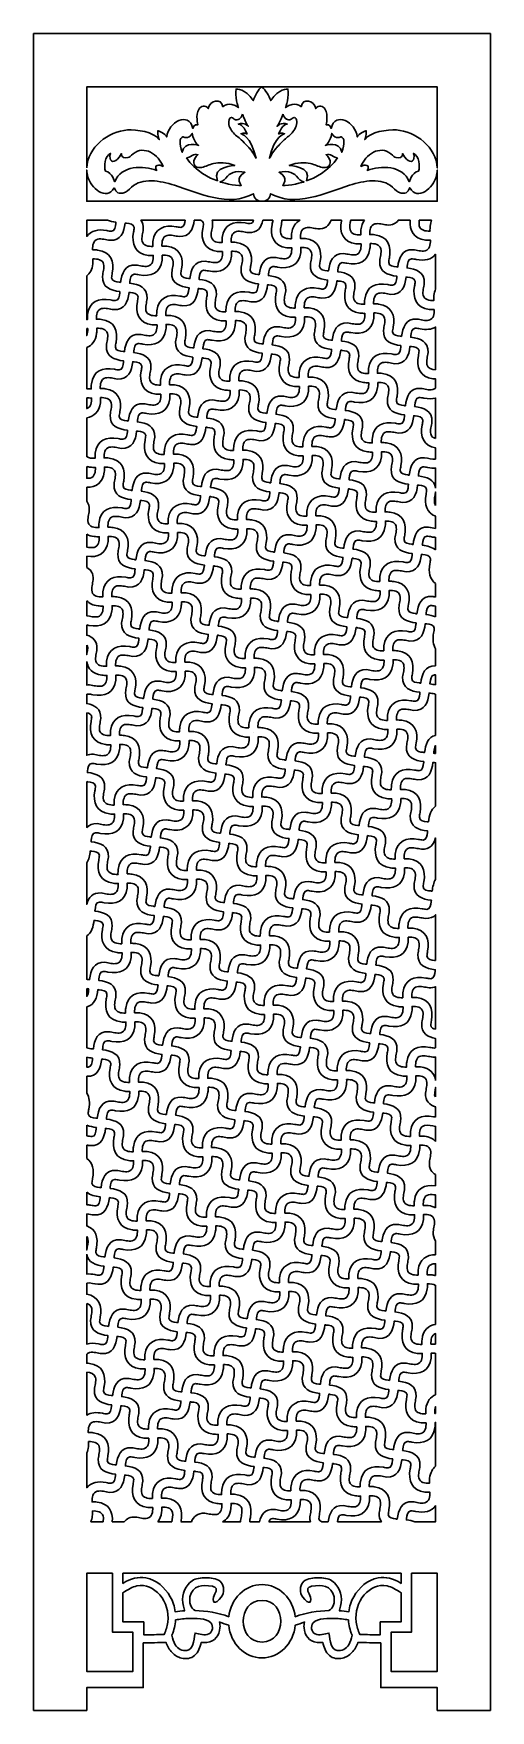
# Model space of a CAD drawing. Header units: centimetres. Extents: x 21.4 to 26.3, y -9 to 9.
import ezdxf

# ---------------------------------------------------------------- set-up
doc = ezdxf.new("R2010")
doc.units = ezdxf.units.CM
doc.header["$MEASUREMENT"] = 0
doc.layers.add('layer 1', color=7, linetype='Continuous')

msp = doc.modelspace()

# ---------------------------------------------------------------- linework, layer by layer
at = {"layer": 'layer 1', "color": 250, "lineweight": 30}
for points, knots in [([(26.26393, 9.00077), (24.62756, 9.00077), (22.9912, 9.00077), (21.35484, 9.00077), (21.35484, 9.00077), (21.35484, 3.53168), (21.35484, -1.93741), (21.35484, -7.4065), (21.35484, -7.4065), (21.35485, -7.4065), (21.35487, -7.4065), (21.35488, -7.4065), (21.35488, -7.4065), (21.35488, -7.93741), (21.35488, -8.46832), (21.35488, -8.99923), (21.35488, -8.99923), (21.54579, -8.99923), (21.7367, -8.99923), (21.92761, -8.99923), (21.92761, -8.99923), (21.92761, -8.91741), (21.92761, -8.83559), (21.92761, -8.75378), (21.92761, -8.75378), (22.12955, -8.75378), (22.33149, -8.75378), (22.53343, -8.75378), (22.53343, -8.75378), (22.53343, -8.5939), (22.53343, -8.43402), (22.53343, -8.27413), (22.53343, -8.27413), (22.61512, -8.27251), (22.69682, -8.27088), (22.77852, -8.26924), (22.77852, -8.26924), (22.79303, -8.31061), (22.81203, -8.34649), (22.84361, -8.37815), (22.84361, -8.37815), (22.87451, -8.40916), (22.90645, -8.42833), (22.94397, -8.43705), (22.94397, -8.43705), (22.99363, -8.4486), (23.04607, -8.44357), (23.08592, -8.4088), (23.08592, -8.4088), (23.1245, -8.37513), (23.14676, -8.32123), (23.15475, -8.2698), (23.15475, -8.2698), (23.17757, -8.27211), (23.19699, -8.27158), (23.2153, -8.26896), (23.2153, -8.26896), (23.30666, -8.25588), (23.34982, -8.19807), (23.35753, -8.11089), (23.35753, -8.11089), (23.35942, -8.08953), (23.35792, -8.06844), (23.35113, -8.04988), (23.35113, -8.04988), (23.35257, -8.05023), (23.354, -8.05059), (23.35544, -8.05095), (23.35544, -8.05095), (23.38768, -8.0621), (23.41992, -8.07324), (23.45216, -8.08439), (23.45216, -8.08439), (23.47151, -8.28195), (23.62407, -8.43577), (23.8094, -8.43577), (23.8094, -8.43577), (23.99474, -8.43577), (24.1473, -8.28195), (24.16664, -8.08439), (24.16664, -8.08439), (24.19889, -8.07324), (24.23113, -8.0621), (24.26337, -8.05095), (24.26337, -8.05095), (24.2648, -8.05059), (24.26624, -8.05023), (24.26767, -8.04988), (24.26767, -8.04988), (24.26089, -8.06844), (24.25938, -8.08953), (24.26127, -8.11089), (24.26127, -8.11089), (24.26899, -8.19807), (24.31214, -8.25588), (24.40351, -8.26896), (24.40351, -8.26896), (24.42182, -8.27158), (24.44123, -8.27211), (24.46405, -8.2698), (24.46405, -8.2698), (24.47205, -8.32123), (24.49431, -8.37513), (24.53288, -8.4088), (24.53288, -8.4088), (24.57274, -8.44357), (24.62518, -8.4486), (24.67483, -8.43705), (24.67483, -8.43705), (24.71235, -8.42833), (24.74429, -8.40916), (24.7752, -8.37815), (24.7752, -8.37815), (24.80677, -8.34649), (24.82578, -8.31061), (24.84029, -8.26924), (24.84029, -8.26924), (24.92198, -8.27088), (25.00368, -8.27251), (25.08538, -8.27413), (25.08538, -8.27413), (25.08538, -8.43402), (25.08538, -8.5939), (25.08538, -8.75378), (25.08538, -8.75378), (25.28732, -8.75378), (25.48926, -8.75378), (25.6912, -8.75378), (25.6912, -8.75378), (25.6912, -8.83559), (25.6912, -8.91741), (25.6912, -8.99923), (25.6912, -8.99923), (25.88211, -8.99923), (26.07302, -8.99923), (26.26393, -8.99923), (26.26393, -8.99923), (26.26393, -8.46832), (26.26393, -7.93741), (26.26393, -7.4065), (26.26393, -7.4065), (26.26393, -1.93741), (26.26393, 3.53168), (26.26393, 9.00077)], [0, 0, 0, 0, 0.02702703, 0.02702703, 0.02702703, 0.02702703, 0.05405405, 0.05405405, 0.05405405, 0.05405405, 0.08108108, 0.08108108, 0.08108108, 0.08108108, 0.10810811, 0.10810811, 0.10810811, 0.10810811, 0.13513514, 0.13513514, 0.13513514, 0.13513514, 0.16216216, 0.16216216, 0.16216216, 0.16216216, 0.18918919, 0.18918919, 0.18918919, 0.18918919, 0.21621622, 0.21621622, 0.21621622, 0.21621622, 0.24324324, 0.24324324, 0.24324324, 0.24324324, 0.27027027, 0.27027027, 0.27027027, 0.27027027, 0.2972973, 0.2972973, 0.2972973, 0.2972973, 0.32432432, 0.32432432, 0.32432432, 0.32432432, 0.35135135, 0.35135135, 0.35135135, 0.35135135, 0.37837838, 0.37837838, 0.37837838, 0.37837838, 0.40540541, 0.40540541, 0.40540541, 0.40540541, 0.43243243, 0.43243243, 0.43243243, 0.43243243, 0.45945946, 0.45945946, 0.45945946, 0.45945946, 0.48648649, 0.48648649, 0.48648649, 0.48648649, 0.51351351, 0.51351351, 0.51351351, 0.51351351, 0.54054054, 0.54054054, 0.54054054, 0.54054054, 0.56756757, 0.56756757, 0.56756757, 0.56756757, 0.59459459, 0.59459459, 0.59459459, 0.59459459, 0.62162162, 0.62162162, 0.62162162, 0.62162162, 0.64864865, 0.64864865, 0.64864865, 0.64864865, 0.67567568, 0.67567568, 0.67567568, 0.67567568, 0.7027027, 0.7027027, 0.7027027, 0.7027027, 0.72972973, 0.72972973, 0.72972973, 0.72972973, 0.75675676, 0.75675676, 0.75675676, 0.75675676, 0.78378378, 0.78378378, 0.78378378, 0.78378378, 0.81081081, 0.81081081, 0.81081081, 0.81081081, 0.83783784, 0.83783784, 0.83783784, 0.83783784, 0.86486486, 0.86486486, 0.86486486, 0.86486486, 0.89189189, 0.89189189, 0.89189189, 0.89189189, 0.91891892, 0.91891892, 0.91891892, 0.91891892, 0.94594595, 0.94594595, 0.94594595, 0.94594595, 1, 1, 1, 1]), ([(21.92757, 7.55794), (21.92757, 7.84797), (21.92757, 8.13801), (21.92757, 8.42804), (21.92757, 8.42804), (22.55484, 8.42804), (23.18211, 8.42804), (23.80937, 8.42804), (23.80937, 8.42804), (23.77027, 8.41007), (23.73047, 8.3237), (23.71612, 8.28135), (23.71612, 8.28135), (23.62943, 8.41688), (23.53095, 8.4053), (23.53095, 8.4053), (23.53095, 8.4053), (23.51347, 8.33543), (23.55657, 8.20671), (23.55657, 8.20671), (23.55657, 8.20671), (23.45291, 8.28394), (23.38999, 8.21406), (23.38999, 8.21406), (23.38999, 8.21406), (23.37254, 8.31693), (23.24896, 8.28256), (23.2321, 8.19583), (23.2321, 8.19583), (23.20347, 8.23702), (23.15156, 8.22497), (23.12904, 8.1862), (23.12904, 8.1862), (23.09527, 8.12806), (23.11928, 8.01977), (23.11928, 8.01977), (23.11928, 8.01977), (23.07948, 8.03791), (23.06759, 7.98163), (23.06759, 7.98163), (23.06759, 7.98163), (23.02251, 8.16884), (22.80392, 8.05301), (22.78604, 7.89182), (22.78604, 7.89182), (22.77445, 7.92437), (22.69068, 7.95827), (22.69068, 7.95827), (22.69068, 7.95827), (22.68166, 7.91487), (22.70614, 7.86198), (22.70614, 7.86198), (22.70614, 7.86198), (22.64683, 7.9467), (22.45989, 7.97231), (22.36623, 7.96582), (22.36623, 7.96582), (22.1597, 7.95153), (21.93522, 7.77901), (21.92757, 7.55794)], [0, 0, 0, 0, 0.0625, 0.0625, 0.0625, 0.0625, 0.125, 0.125, 0.125, 0.125, 0.1875, 0.1875, 0.1875, 0.1875, 0.25, 0.25, 0.25, 0.25, 0.3125, 0.3125, 0.3125, 0.3125, 0.375, 0.375, 0.375, 0.375, 0.4375, 0.4375, 0.4375, 0.4375, 0.5, 0.5, 0.5, 0.5, 0.5625, 0.5625, 0.5625, 0.5625, 0.625, 0.625, 0.625, 0.625, 0.6875, 0.6875, 0.6875, 0.6875, 0.75, 0.75, 0.75, 0.75, 0.8125, 0.8125, 0.8125, 0.8125, 0.875, 0.875, 0.875, 0.875, 1, 1, 1, 1]), ([(23.80939, 8.42804), (24.43665, 8.42804), (25.06393, 8.42804), (25.6912, 8.42804), (25.6912, 8.42804), (25.6912, 8.13801), (25.6912, 7.84799), (25.6912, 7.55796), (25.6912, 7.55796), (25.68353, 7.77901), (25.45906, 7.95153), (25.25252, 7.96582), (25.25252, 7.96582), (25.15888, 7.97231), (24.97194, 7.9467), (24.91262, 7.86198), (24.91262, 7.86198), (24.91262, 7.86198), (24.93711, 7.91487), (24.92809, 7.95827), (24.92809, 7.95827), (24.92809, 7.95827), (24.84432, 7.92437), (24.83273, 7.89182), (24.83273, 7.89182), (24.81484, 8.05301), (24.59626, 8.16884), (24.55118, 7.98163), (24.55118, 7.98163), (24.55118, 7.98163), (24.53929, 8.03791), (24.49948, 8.01977), (24.49948, 8.01977), (24.49948, 8.01977), (24.52349, 8.12806), (24.48972, 8.1862), (24.48972, 8.1862), (24.46721, 8.22497), (24.4153, 8.23702), (24.38666, 8.19583), (24.38666, 8.19583), (24.3698, 8.28256), (24.24622, 8.31693), (24.22877, 8.21406), (24.22877, 8.21406), (24.22877, 8.21406), (24.16587, 8.28394), (24.06219, 8.20671), (24.06219, 8.20671), (24.06219, 8.20671), (24.10529, 8.33543), (24.08782, 8.4053), (24.08782, 8.4053), (24.08782, 8.4053), (23.98934, 8.41688), (23.90264, 8.28135), (23.90264, 8.28135), (23.88265, 8.34035), (23.85032, 8.38377), (23.80939, 8.42804)], [0, 0, 0, 0, 0.0625, 0.0625, 0.0625, 0.0625, 0.125, 0.125, 0.125, 0.125, 0.1875, 0.1875, 0.1875, 0.1875, 0.25, 0.25, 0.25, 0.25, 0.3125, 0.3125, 0.3125, 0.3125, 0.375, 0.375, 0.375, 0.375, 0.4375, 0.4375, 0.4375, 0.4375, 0.5, 0.5, 0.5, 0.5, 0.5625, 0.5625, 0.5625, 0.5625, 0.625, 0.625, 0.625, 0.625, 0.6875, 0.6875, 0.6875, 0.6875, 0.75, 0.75, 0.75, 0.75, 0.8125, 0.8125, 0.8125, 0.8125, 0.875, 0.875, 0.875, 0.875, 1, 1, 1, 1]), ([(23.59999, 8.13401), (23.59999, 8.13401), (23.63255, 8.04394), (23.66326, 8.00477), (23.66326, 8.00477), (23.66326, 8.00477), (23.6186, 8.05372), (23.55441, 8.02924), (23.55441, 8.02924), (23.55441, 8.02924), (23.60744, 8.02924), (23.64837, 7.92253), (23.64837, 7.92253), (23.64837, 7.92253), (23.61302, 7.94114), (23.58325, 7.92449), (23.58325, 7.92449), (23.58325, 7.92449), (23.69116, 7.90295), (23.74606, 7.66211), (23.74606, 7.66211), (23.74606, 7.66211), (23.70977, 7.73064), (23.67443, 7.76981), (23.67443, 7.76981), (23.67443, 7.76981), (23.62974, 7.81992), (23.58674, 7.86012), (23.58674, 7.86012), (23.55557, 7.88924), (23.52028, 7.91142), (23.4932, 7.94538), (23.4932, 7.94538), (23.46352, 7.98261), (23.44229, 8.02972), (23.45533, 8.07436), (23.45533, 8.07436), (23.45774, 8.08263), (23.46188, 8.0917), (23.46891, 8.09657), (23.46891, 8.09657), (23.48667, 8.10886), (23.49842, 8.09039), (23.51149, 8.0819), (23.51149, 8.0819), (23.54847, 8.05788), (23.58659, 8.09082), (23.59999, 8.13401)], [0, 0, 0, 0, 0.07692308, 0.07692308, 0.07692308, 0.07692308, 0.15384615, 0.15384615, 0.15384615, 0.15384615, 0.23076923, 0.23076923, 0.23076923, 0.23076923, 0.30769231, 0.30769231, 0.30769231, 0.30769231, 0.38461538, 0.38461538, 0.38461538, 0.38461538, 0.46153846, 0.46153846, 0.46153846, 0.46153846, 0.53846154, 0.53846154, 0.53846154, 0.53846154, 0.61538462, 0.61538462, 0.61538462, 0.61538462, 0.69230769, 0.69230769, 0.69230769, 0.69230769, 0.76923077, 0.76923077, 0.76923077, 0.76923077, 0.84615385, 0.84615385, 0.84615385, 0.84615385, 1, 1, 1, 1]), ([(24.03545, 8.13401), (24.03545, 8.13401), (24.00289, 8.04394), (23.97219, 8.00477), (23.97219, 8.00477), (23.97219, 8.00477), (24.01684, 8.05372), (24.08103, 8.02924), (24.08103, 8.02924), (24.08103, 8.02924), (24.02802, 8.02924), (23.98708, 7.92253), (23.98708, 7.92253), (23.98708, 7.92253), (24.02242, 7.94114), (24.0522, 7.92449), (24.0522, 7.92449), (24.0522, 7.92449), (23.94428, 7.90295), (23.88939, 7.66211), (23.88939, 7.66211), (23.88939, 7.66211), (23.92567, 7.73064), (23.96103, 7.76981), (23.96103, 7.76981), (23.96103, 7.76981), (24.00572, 7.81992), (24.04871, 7.86012), (24.04871, 7.86012), (24.07988, 7.88924), (24.11518, 7.91142), (24.14226, 7.94538), (24.14226, 7.94538), (24.17194, 7.98261), (24.19315, 8.02972), (24.18013, 8.07436), (24.18013, 8.07436), (24.17772, 8.08263), (24.17357, 8.0917), (24.16654, 8.09657), (24.16654, 8.09657), (24.14878, 8.10886), (24.13702, 8.09039), (24.12396, 8.0819), (24.12396, 8.0819), (24.08698, 8.05788), (24.04886, 8.09082), (24.03545, 8.13401)], [0, 0, 0, 0, 0.07692308, 0.07692308, 0.07692308, 0.07692308, 0.15384615, 0.15384615, 0.15384615, 0.15384615, 0.23076923, 0.23076923, 0.23076923, 0.23076923, 0.30769231, 0.30769231, 0.30769231, 0.30769231, 0.38461538, 0.38461538, 0.38461538, 0.38461538, 0.46153846, 0.46153846, 0.46153846, 0.46153846, 0.53846154, 0.53846154, 0.53846154, 0.53846154, 0.61538462, 0.61538462, 0.61538462, 0.61538462, 0.69230769, 0.69230769, 0.69230769, 0.69230769, 0.76923077, 0.76923077, 0.76923077, 0.76923077, 0.84615385, 0.84615385, 0.84615385, 0.84615385, 1, 1, 1, 1]), ([(22.95801, 7.89315), (22.95801, 7.89315), (23.02027, 7.85471), (23.0601, 7.92809), (23.0601, 7.92809), (23.0601, 7.92809), (23.07338, 7.83288), (23.12816, 7.79969), (23.12816, 7.79969), (23.12816, 7.79969), (22.97793, 7.85209), (22.95303, 7.72631), (22.95303, 7.72631), (22.91308, 7.82194), (22.92634, 7.87842), (22.95801, 7.89315)], [0, 0, 0, 0, 0.2, 0.2, 0.2, 0.2, 0.4, 0.4, 0.4, 0.4, 0.6, 0.6, 0.6, 0.6, 1, 1, 1, 1]), ([(24.66075, 7.89315), (24.66075, 7.89315), (24.59851, 7.85471), (24.55867, 7.92809), (24.55867, 7.92809), (24.55867, 7.92809), (24.54539, 7.83288), (24.4906, 7.79969), (24.4906, 7.79969), (24.4906, 7.79969), (24.64083, 7.85209), (24.66573, 7.72631), (24.66573, 7.72631), (24.70569, 7.82194), (24.69243, 7.87842), (24.66075, 7.89315)], [0, 0, 0, 0, 0.2, 0.2, 0.2, 0.2, 0.4, 0.4, 0.4, 0.4, 0.6, 0.6, 0.6, 0.6, 1, 1, 1, 1]), ([(22.18551, 7.71759), (22.18551, 7.71759), (22.16845, 7.69515), (22.17654, 7.66312), (22.17654, 7.66312), (22.18301, 7.63749), (22.19525, 7.62177), (22.22279, 7.63149), (22.22279, 7.63149), (22.24142, 7.63808), (22.26754, 7.65841), (22.29983, 7.71161), (22.29983, 7.71161), (22.28969, 7.66665), (22.34026, 7.6595), (22.36907, 7.66952), (22.36907, 7.66952), (22.38431, 7.67482), (22.40368, 7.68594), (22.42438, 7.70868), (22.42438, 7.70868), (22.54607, 7.80707), (22.6983, 7.70316), (22.74618, 7.57439), (22.74618, 7.57439), (22.70897, 7.59842), (22.64175, 7.59499), (22.67827, 7.53196), (22.67827, 7.53196), (22.53299, 7.5847), (22.30064, 7.59007), (22.22697, 7.40918), (22.22697, 7.40918), (22.22697, 7.40918), (22.20404, 7.50743), (22.1287, 7.52467), (22.1287, 7.52467), (22.10873, 7.57395), (22.11821, 7.68357), (22.18551, 7.71759)], [0, 0, 0, 0, 0.09090909, 0.09090909, 0.09090909, 0.09090909, 0.18181818, 0.18181818, 0.18181818, 0.18181818, 0.27272727, 0.27272727, 0.27272727, 0.27272727, 0.36363636, 0.36363636, 0.36363636, 0.36363636, 0.45454545, 0.45454545, 0.45454545, 0.45454545, 0.54545455, 0.54545455, 0.54545455, 0.54545455, 0.63636364, 0.63636364, 0.63636364, 0.63636364, 0.72727273, 0.72727273, 0.72727273, 0.72727273, 0.81818182, 0.81818182, 0.81818182, 0.81818182, 1, 1, 1, 1]), ([(25.43325, 7.71759), (25.43325, 7.71759), (25.45032, 7.69515), (25.44224, 7.66312), (25.44224, 7.66312), (25.43576, 7.63749), (25.42351, 7.62177), (25.39597, 7.63149), (25.39597, 7.63149), (25.37734, 7.63808), (25.35123, 7.65841), (25.31894, 7.71161), (25.31894, 7.71161), (25.32907, 7.66665), (25.27851, 7.6595), (25.2497, 7.66952), (25.2497, 7.66952), (25.23446, 7.67482), (25.21509, 7.68594), (25.19439, 7.70868), (25.19439, 7.70868), (25.07269, 7.80707), (24.92047, 7.70316), (24.87259, 7.57439), (24.87259, 7.57439), (24.9098, 7.59842), (24.97702, 7.59499), (24.9405, 7.53196), (24.9405, 7.53196), (25.08578, 7.5847), (25.31813, 7.59007), (25.39179, 7.40918), (25.39179, 7.40918), (25.39179, 7.40918), (25.41473, 7.50743), (25.49007, 7.52467), (25.49007, 7.52467), (25.51005, 7.57395), (25.50056, 7.68357), (25.43325, 7.71759)], [0, 0, 0, 0, 0.09090909, 0.09090909, 0.09090909, 0.09090909, 0.18181818, 0.18181818, 0.18181818, 0.18181818, 0.27272727, 0.27272727, 0.27272727, 0.27272727, 0.36363636, 0.36363636, 0.36363636, 0.36363636, 0.45454545, 0.45454545, 0.45454545, 0.45454545, 0.54545455, 0.54545455, 0.54545455, 0.54545455, 0.63636364, 0.63636364, 0.63636364, 0.63636364, 0.72727273, 0.72727273, 0.72727273, 0.72727273, 0.81818182, 0.81818182, 0.81818182, 0.81818182, 1, 1, 1, 1]), ([(22.99785, 7.66605), (23.0373, 7.66951), (23.07673, 7.71659), (23.12069, 7.69924), (23.12069, 7.69924), (23.12096, 7.69944), (23.08735, 7.67146), (23.07888, 7.63367), (23.07888, 7.63367), (23.06613, 7.57672), (23.11299, 7.5557), (23.16143, 7.56376), (23.16143, 7.56376), (23.20538, 7.57106), (23.24322, 7.59727), (23.28916, 7.6057), (23.28916, 7.6057), (23.34559, 7.61605), (23.43229, 7.6214), (23.51709, 7.58498), (23.51709, 7.58498), (23.51709, 7.58498), (23.26569, 7.57536), (23.33083, 7.42143), (23.33083, 7.42143), (23.24968, 7.44294), (23.09109, 7.52721), (22.99785, 7.66605)], [0, 0, 0, 0, 0.125, 0.125, 0.125, 0.125, 0.25, 0.25, 0.25, 0.25, 0.375, 0.375, 0.375, 0.375, 0.5, 0.5, 0.5, 0.5, 0.625, 0.625, 0.625, 0.625, 0.75, 0.75, 0.75, 0.75, 1, 1, 1, 1]), ([(24.62091, 7.66605), (24.58147, 7.66951), (24.54205, 7.71659), (24.49807, 7.69924), (24.49807, 7.69924), (24.4978, 7.69944), (24.53142, 7.67146), (24.53988, 7.63367), (24.53988, 7.63367), (24.55264, 7.57672), (24.50577, 7.5557), (24.45733, 7.56376), (24.45733, 7.56376), (24.41339, 7.57106), (24.37555, 7.59727), (24.3296, 7.6057), (24.3296, 7.6057), (24.27317, 7.61605), (24.18648, 7.6214), (24.10167, 7.58498), (24.10167, 7.58498), (24.10167, 7.58498), (24.35307, 7.57536), (24.28794, 7.42143), (24.28794, 7.42143), (24.36909, 7.44294), (24.52767, 7.52721), (24.62091, 7.66605)], [0, 0, 0, 0, 0.125, 0.125, 0.125, 0.125, 0.25, 0.25, 0.25, 0.25, 0.375, 0.375, 0.375, 0.375, 0.5, 0.5, 0.5, 0.5, 0.625, 0.625, 0.625, 0.625, 0.75, 0.75, 0.75, 0.75, 1, 1, 1, 1]), ([(22.22206, 7.34459), (22.13564, 7.19719), (21.96558, 7.35293), (21.93824, 7.46055), (21.93824, 7.46055), (21.93181, 7.48588), (21.92837, 7.51081), (21.92757, 7.53523), (21.92757, 7.53523), (21.92757, 7.42374), (21.92757, 7.31225), (21.92757, 7.20077), (21.92757, 7.20077), (23.18211, 7.20077), (24.43665, 7.20077), (25.6912, 7.20077), (25.6912, 7.20077), (25.6912, 7.31222), (25.6912, 7.42368), (25.6912, 7.53513), (25.6912, 7.53513), (25.69039, 7.51075), (25.68695, 7.48585), (25.68052, 7.46055), (25.68052, 7.46055), (25.65319, 7.35293), (25.48313, 7.19719), (25.39671, 7.34459), (25.39671, 7.34459), (25.37692, 7.28896), (25.34018, 7.28051), (25.30513, 7.28826), (25.30513, 7.28826), (25.25576, 7.29919), (25.24586, 7.32316), (25.21177, 7.35266), (25.21177, 7.35266), (25.09382, 7.45472), (24.90855, 7.42309), (24.74912, 7.37181), (24.74912, 7.37181), (24.48611, 7.28719), (24.16776, 7.13263), (23.90222, 7.2817), (23.90222, 7.2817), (23.89576, 7.1738), (23.72301, 7.1738), (23.71655, 7.2817), (23.71655, 7.2817), (23.45101, 7.13263), (23.13265, 7.28719), (22.86965, 7.37181), (22.86965, 7.37181), (22.71022, 7.42309), (22.52494, 7.45472), (22.407, 7.35266), (22.407, 7.35266), (22.3729, 7.32316), (22.36301, 7.29919), (22.31363, 7.28826), (22.31363, 7.28826), (22.27858, 7.28051), (22.24184, 7.28896), (22.22206, 7.34459)], [0, 0, 0, 0, 0.05882353, 0.05882353, 0.05882353, 0.05882353, 0.11764706, 0.11764706, 0.11764706, 0.11764706, 0.17647059, 0.17647059, 0.17647059, 0.17647059, 0.23529412, 0.23529412, 0.23529412, 0.23529412, 0.29411765, 0.29411765, 0.29411765, 0.29411765, 0.35294118, 0.35294118, 0.35294118, 0.35294118, 0.41176471, 0.41176471, 0.41176471, 0.41176471, 0.47058824, 0.47058824, 0.47058824, 0.47058824, 0.52941176, 0.52941176, 0.52941176, 0.52941176, 0.58823529, 0.58823529, 0.58823529, 0.58823529, 0.64705882, 0.64705882, 0.64705882, 0.64705882, 0.70588235, 0.70588235, 0.70588235, 0.70588235, 0.76470588, 0.76470588, 0.76470588, 0.76470588, 0.82352941, 0.82352941, 0.82352941, 0.82352941, 0.88235294, 0.88235294, 0.88235294, 0.88235294, 1, 1, 1, 1]), ([(23.35602, 7.40747), (23.35602, 7.40747), (23.52676, 7.36141), (23.5866, 7.36984), (23.5866, 7.36984), (23.5866, 7.36984), (23.51436, 7.44971), (23.62527, 7.5119), (23.62527, 7.5119), (23.62527, 7.5119), (23.57549, 7.52367), (23.52386, 7.51518), (23.52386, 7.51518), (23.48911, 7.50947), (23.463, 7.49602), (23.43896, 7.46978), (23.43896, 7.46978), (23.41426, 7.44282), (23.3935, 7.413), (23.35602, 7.40747)], [0, 0, 0, 0, 0.16666667, 0.16666667, 0.16666667, 0.16666667, 0.33333333, 0.33333333, 0.33333333, 0.33333333, 0.5, 0.5, 0.5, 0.5, 0.66666667, 0.66666667, 0.66666667, 0.66666667, 1, 1, 1, 1]), ([(24.26275, 7.40747), (24.26275, 7.40747), (24.092, 7.36141), (24.03217, 7.36984), (24.03217, 7.36984), (24.03217, 7.36984), (24.1044, 7.44971), (23.99349, 7.5119), (23.99349, 7.5119), (23.99349, 7.5119), (24.04328, 7.52367), (24.0949, 7.51518), (24.0949, 7.51518), (24.12966, 7.50947), (24.15576, 7.49602), (24.17981, 7.46978), (24.17981, 7.46978), (24.20451, 7.44282), (24.22526, 7.413), (24.26275, 7.40747)], [0, 0, 0, 0, 0.16666667, 0.16666667, 0.16666667, 0.16666667, 0.33333333, 0.33333333, 0.33333333, 0.33333333, 0.5, 0.5, 0.5, 0.5, 0.66666667, 0.66666667, 0.66666667, 0.66666667, 1, 1, 1, 1]), ([(22.14956, 6.99622), (22.07556, 6.99622), (22.00156, 6.99622), (21.92757, 6.99622), (21.92757, 6.99622), (21.92757, 6.93852), (21.92757, 6.88083), (21.92757, 6.82312), (21.92757, 6.82312), (21.97136, 6.88638), (22.05039, 6.90335), (22.14148, 6.8858), (22.14148, 6.8858), (22.15841, 6.88251), (22.17533, 6.87896), (22.19264, 6.87876), (22.19264, 6.87876), (22.23071, 6.88056), (22.23588, 6.93029), (22.23941, 6.96066), (22.23941, 6.96066), (22.23996, 6.96557), (22.24046, 6.97055), (22.24092, 6.97559), (22.24092, 6.97559), (22.20902, 6.97955), (22.17741, 6.98564), (22.14956, 6.99622)], [0, 0, 0, 0, 0.125, 0.125, 0.125, 0.125, 0.25, 0.25, 0.25, 0.25, 0.375, 0.375, 0.375, 0.375, 0.5, 0.5, 0.5, 0.5, 0.625, 0.625, 0.625, 0.625, 0.75, 0.75, 0.75, 0.75, 1, 1, 1, 1]), ([(21.98978, 6.67832), (21.98866, 6.72675), (21.9946, 6.77962), (22.04549, 6.79311), (22.04549, 6.79311), (22.08834, 6.80251), (22.13214, 6.78553), (22.17479, 6.78124), (22.17479, 6.78124), (22.29526, 6.77404), (22.32742, 6.86911), (22.33955, 6.96698), (22.33955, 6.96698), (22.3446, 6.96652), (22.34958, 6.96602), (22.35448, 6.96547), (22.35448, 6.96547), (22.38487, 6.96193), (22.43459, 6.95677), (22.43639, 6.9187), (22.43639, 6.9187), (22.43619, 6.9014), (22.43264, 6.88447), (22.42935, 6.86754), (22.42935, 6.86754), (22.40502, 6.74128), (22.44701, 6.63818), (22.58664, 6.61999), (22.58664, 6.61999), (22.60464, 6.61843), (22.62252, 6.61824), (22.64042, 6.61854), (22.64042, 6.61854), (22.64155, 6.57011), (22.63562, 6.51723), (22.58471, 6.50376), (22.58471, 6.50376), (22.54186, 6.49434), (22.49807, 6.51132), (22.45542, 6.51561), (22.45542, 6.51561), (22.33494, 6.52282), (22.3028, 6.42775), (22.29065, 6.32988), (22.29065, 6.32988), (22.28561, 6.33035), (22.28063, 6.33085), (22.27572, 6.33138), (22.27572, 6.33138), (22.24534, 6.33493), (22.19561, 6.34009), (22.19382, 6.37817), (22.19382, 6.37817), (22.19401, 6.39546), (22.19756, 6.41238), (22.20085, 6.42932), (22.20085, 6.42932), (22.22519, 6.55558), (22.1832, 6.65867), (22.04356, 6.67687), (22.04356, 6.67687), (22.02556, 6.67843), (22.00769, 6.67862), (21.98978, 6.67832)], [0, 0, 0, 0, 0.05882353, 0.05882353, 0.05882353, 0.05882353, 0.11764706, 0.11764706, 0.11764706, 0.11764706, 0.17647059, 0.17647059, 0.17647059, 0.17647059, 0.23529412, 0.23529412, 0.23529412, 0.23529412, 0.29411765, 0.29411765, 0.29411765, 0.29411765, 0.35294118, 0.35294118, 0.35294118, 0.35294118, 0.41176471, 0.41176471, 0.41176471, 0.41176471, 0.47058824, 0.47058824, 0.47058824, 0.47058824, 0.52941176, 0.52941176, 0.52941176, 0.52941176, 0.58823529, 0.58823529, 0.58823529, 0.58823529, 0.64705882, 0.64705882, 0.64705882, 0.64705882, 0.70588235, 0.70588235, 0.70588235, 0.70588235, 0.76470588, 0.76470588, 0.76470588, 0.76470588, 0.82352941, 0.82352941, 0.82352941, 0.82352941, 0.88235294, 0.88235294, 0.88235294, 0.88235294, 1, 1, 1, 1]), ([(22.98312, 6.99622), (22.8252, 6.99622), (22.66729, 6.99622), (22.50937, 6.99622), (22.50937, 6.99622), (22.52687, 6.97294), (22.53637, 6.94207), (22.5339, 6.90084), (22.5339, 6.90084), (22.52962, 6.8582), (22.51264, 6.8144), (22.52204, 6.77154), (22.52204, 6.77154), (22.53552, 6.72065), (22.58841, 6.71471), (22.63684, 6.71584), (22.63684, 6.71584), (22.63653, 6.73374), (22.63673, 6.75162), (22.63829, 6.76962), (22.63829, 6.76962), (22.65648, 6.90926), (22.75958, 6.95124), (22.88584, 6.9269), (22.88584, 6.9269), (22.90276, 6.92361), (22.91969, 6.92007), (22.93699, 6.91987), (22.93699, 6.91987), (22.97282, 6.92156), (22.9795, 6.96571), (22.98312, 6.99622)], [0, 0, 0, 0, 0.11111111, 0.11111111, 0.11111111, 0.11111111, 0.22222222, 0.22222222, 0.22222222, 0.22222222, 0.33333333, 0.33333333, 0.33333333, 0.33333333, 0.44444444, 0.44444444, 0.44444444, 0.44444444, 0.55555556, 0.55555556, 0.55555556, 0.55555556, 0.66666667, 0.66666667, 0.66666667, 0.66666667, 0.77777778, 0.77777778, 0.77777778, 0.77777778, 1, 1, 1, 1]), ([(23.1503, 6.99622), (23.12763, 6.99622), (23.10498, 6.99622), (23.08232, 6.99622), (23.08232, 6.99622), (23.06901, 6.90269), (23.03473, 6.81543), (22.91913, 6.82235), (22.91913, 6.82235), (22.87649, 6.82665), (22.83269, 6.84362), (22.78984, 6.83422), (22.78984, 6.83422), (22.73894, 6.82074), (22.73301, 6.76785), (22.73413, 6.71943), (22.73413, 6.71943), (22.75204, 6.71972), (22.76991, 6.71953), (22.7879, 6.71798), (22.7879, 6.71798), (22.92754, 6.69978), (22.96953, 6.59668), (22.9452, 6.47043), (22.9452, 6.47043), (22.94191, 6.4535), (22.93836, 6.43656), (22.93816, 6.41927), (22.93816, 6.41927), (22.93996, 6.3812), (22.9897, 6.37604), (23.02007, 6.37249), (23.02007, 6.37249), (23.02498, 6.37195), (23.02996, 6.37145), (23.035, 6.37099), (23.035, 6.37099), (23.04715, 6.46885), (23.07928, 6.56393), (23.19976, 6.55671), (23.19976, 6.55671), (23.24241, 6.55242), (23.28622, 6.53545), (23.32907, 6.54486), (23.32907, 6.54486), (23.37996, 6.55833), (23.38589, 6.61122), (23.38477, 6.65964), (23.38477, 6.65964), (23.36686, 6.65934), (23.34898, 6.65954), (23.33099, 6.6611), (23.33099, 6.6611), (23.19135, 6.67929), (23.14937, 6.78239), (23.1737, 6.90865), (23.1737, 6.90865), (23.17699, 6.92558), (23.18054, 6.9425), (23.18074, 6.95981), (23.18074, 6.95981), (23.17983, 6.97892), (23.16684, 6.98974), (23.1503, 6.99622)], [0, 0, 0, 0, 0.05882353, 0.05882353, 0.05882353, 0.05882353, 0.11764706, 0.11764706, 0.11764706, 0.11764706, 0.17647059, 0.17647059, 0.17647059, 0.17647059, 0.23529412, 0.23529412, 0.23529412, 0.23529412, 0.29411765, 0.29411765, 0.29411765, 0.29411765, 0.35294118, 0.35294118, 0.35294118, 0.35294118, 0.41176471, 0.41176471, 0.41176471, 0.41176471, 0.47058824, 0.47058824, 0.47058824, 0.47058824, 0.52941176, 0.52941176, 0.52941176, 0.52941176, 0.58823529, 0.58823529, 0.58823529, 0.58823529, 0.64705882, 0.64705882, 0.64705882, 0.64705882, 0.70588235, 0.70588235, 0.70588235, 0.70588235, 0.76470588, 0.76470588, 0.76470588, 0.76470588, 0.82352941, 0.82352941, 0.82352941, 0.82352941, 0.88235294, 0.88235294, 0.88235294, 0.88235294, 1, 1, 1, 1]), ([(23.71949, 6.99622), (23.57084, 6.99622), (23.42217, 6.99622), (23.27351, 6.99622), (23.27351, 6.99622), (23.27773, 6.98048), (23.27948, 6.9625), (23.27825, 6.94195), (23.27825, 6.94195), (23.27396, 6.89931), (23.257, 6.8555), (23.2664, 6.81265), (23.2664, 6.81265), (23.27987, 6.76175), (23.33275, 6.75581), (23.38118, 6.75695), (23.38118, 6.75695), (23.38088, 6.77486), (23.38108, 6.79273), (23.38263, 6.81073), (23.38263, 6.81073), (23.40083, 6.95036), (23.50393, 6.99235), (23.63018, 6.96802), (23.63018, 6.96802), (23.64711, 6.96473), (23.66404, 6.96118), (23.68134, 6.96098), (23.68134, 6.96098), (23.70227, 6.96197), (23.71325, 6.97744), (23.71949, 6.99622)], [0, 0, 0, 0, 0.11111111, 0.11111111, 0.11111111, 0.11111111, 0.22222222, 0.22222222, 0.22222222, 0.22222222, 0.33333333, 0.33333333, 0.33333333, 0.33333333, 0.44444444, 0.44444444, 0.44444444, 0.44444444, 0.55555556, 0.55555556, 0.55555556, 0.55555556, 0.66666667, 0.66666667, 0.66666667, 0.66666667, 0.77777778, 0.77777778, 0.77777778, 0.77777778, 1, 1, 1, 1]), ([(23.92495, 6.99622), (23.88967, 6.99622), (23.8544, 6.99622), (23.81912, 6.99622), (23.81912, 6.99622), (23.80134, 6.91988), (23.76186, 6.85758), (23.66349, 6.86346), (23.66349, 6.86346), (23.62084, 6.86775), (23.57704, 6.88473), (23.53418, 6.87533), (23.53418, 6.87533), (23.48329, 6.86184), (23.47736, 6.80897), (23.47848, 6.76054), (23.47848, 6.76054), (23.49639, 6.76084), (23.51426, 6.76065), (23.53226, 6.75909), (23.53226, 6.75909), (23.6719, 6.74089), (23.71388, 6.63779), (23.68955, 6.51153), (23.68955, 6.51153), (23.68627, 6.4946), (23.68271, 6.47768), (23.68251, 6.46037), (23.68251, 6.46037), (23.68431, 6.42231), (23.73403, 6.41714), (23.76442, 6.4136), (23.76442, 6.4136), (23.76932, 6.41306), (23.77431, 6.41255), (23.77935, 6.4121), (23.77935, 6.4121), (23.79149, 6.50997), (23.82364, 6.60504), (23.94412, 6.59782), (23.94412, 6.59782), (23.98676, 6.59354), (24.03056, 6.57656), (24.07341, 6.58596), (24.07341, 6.58596), (24.12431, 6.59944), (24.13025, 6.65233), (24.12912, 6.70076), (24.12912, 6.70076), (24.11122, 6.70046), (24.09334, 6.70065), (24.07534, 6.70221), (24.07534, 6.70221), (23.93571, 6.7204), (23.89372, 6.8235), (23.91805, 6.94976), (23.91805, 6.94976), (23.92104, 6.96516), (23.92425, 6.98054), (23.92495, 6.99622)], [0, 0, 0, 0, 0.0625, 0.0625, 0.0625, 0.0625, 0.125, 0.125, 0.125, 0.125, 0.1875, 0.1875, 0.1875, 0.1875, 0.25, 0.25, 0.25, 0.25, 0.3125, 0.3125, 0.3125, 0.3125, 0.375, 0.375, 0.375, 0.375, 0.4375, 0.4375, 0.4375, 0.4375, 0.5, 0.5, 0.5, 0.5, 0.5625, 0.5625, 0.5625, 0.5625, 0.625, 0.625, 0.625, 0.625, 0.6875, 0.6875, 0.6875, 0.6875, 0.75, 0.75, 0.75, 0.75, 0.8125, 0.8125, 0.8125, 0.8125, 0.875, 0.875, 0.875, 0.875, 1, 1, 1, 1]), ([(24.21826, 6.99622), (24.15317, 6.99622), (24.08807, 6.99622), (24.02297, 6.99622), (24.02297, 6.99622), (24.02298, 6.99195), (24.02287, 6.98758), (24.0226, 6.98306), (24.0226, 6.98306), (24.01832, 6.94042), (24.00134, 6.89661), (24.01074, 6.85376), (24.01074, 6.85376), (24.02422, 6.80287), (24.07711, 6.79693), (24.12554, 6.79805), (24.12554, 6.79805), (24.12524, 6.81596), (24.12542, 6.83383), (24.12699, 6.85184), (24.12699, 6.85184), (24.13662, 6.92583), (24.17012, 6.97241), (24.21826, 6.99622)], [0, 0, 0, 0, 0.14285714, 0.14285714, 0.14285714, 0.14285714, 0.28571429, 0.28571429, 0.28571429, 0.28571429, 0.42857143, 0.42857143, 0.42857143, 0.42857143, 0.57142857, 0.57142857, 0.57142857, 0.57142857, 0.71428571, 0.71428571, 0.71428571, 0.71428571, 1, 1, 1, 1]), ([(24.66345, 6.99622), (24.62595, 6.99622), (24.58843, 6.99622), (24.55093, 6.99622), (24.55093, 6.99622), (24.5288, 6.94002), (24.48776, 6.89978), (24.40783, 6.90457), (24.40783, 6.90457), (24.36519, 6.90886), (24.32139, 6.92583), (24.27854, 6.91644), (24.27854, 6.91644), (24.22764, 6.90295), (24.22171, 6.85007), (24.22284, 6.80165), (24.22284, 6.80165), (24.24074, 6.80194), (24.25861, 6.80175), (24.27662, 6.80019), (24.27662, 6.80019), (24.41625, 6.78199), (24.45824, 6.67889), (24.4339, 6.55265), (24.4339, 6.55265), (24.43061, 6.53571), (24.42706, 6.51878), (24.42686, 6.50148), (24.42686, 6.50148), (24.42865, 6.46341), (24.47839, 6.45825), (24.50877, 6.45471), (24.50877, 6.45471), (24.51368, 6.45416), (24.51866, 6.45366), (24.5237, 6.45321), (24.5237, 6.45321), (24.53584, 6.55107), (24.568, 6.64615), (24.68846, 6.63893), (24.68846, 6.63893), (24.73111, 6.63464), (24.77491, 6.61767), (24.81776, 6.62708), (24.81776, 6.62708), (24.86866, 6.64055), (24.87459, 6.69344), (24.87346, 6.74186), (24.87346, 6.74186), (24.85557, 6.74156), (24.83769, 6.74175), (24.81968, 6.74331), (24.81968, 6.74331), (24.68005, 6.76151), (24.63806, 6.86461), (24.6624, 6.99086), (24.6624, 6.99086), (24.66275, 6.99265), (24.6631, 6.99444), (24.66345, 6.99622)], [0, 0, 0, 0, 0.0625, 0.0625, 0.0625, 0.0625, 0.125, 0.125, 0.125, 0.125, 0.1875, 0.1875, 0.1875, 0.1875, 0.25, 0.25, 0.25, 0.25, 0.3125, 0.3125, 0.3125, 0.3125, 0.375, 0.375, 0.375, 0.375, 0.4375, 0.4375, 0.4375, 0.4375, 0.5, 0.5, 0.5, 0.5, 0.5625, 0.5625, 0.5625, 0.5625, 0.625, 0.625, 0.625, 0.625, 0.6875, 0.6875, 0.6875, 0.6875, 0.75, 0.75, 0.75, 0.75, 0.8125, 0.8125, 0.8125, 0.8125, 0.875, 0.875, 0.875, 0.875, 1, 1, 1, 1]), ([(24.9114, 6.99622), (24.86186, 6.99622), (24.81231, 6.99622), (24.76276, 6.99622), (24.76276, 6.99622), (24.75653, 6.96252), (24.74774, 6.92841), (24.7551, 6.89486), (24.7551, 6.89486), (24.76857, 6.84397), (24.82146, 6.83803), (24.86988, 6.83917), (24.86988, 6.83917), (24.86958, 6.85707), (24.86978, 6.87495), (24.87133, 6.89294), (24.87133, 6.89294), (24.87702, 6.9366), (24.891, 6.9707), (24.9114, 6.99622)], [0, 0, 0, 0, 0.16666667, 0.16666667, 0.16666667, 0.16666667, 0.33333333, 0.33333333, 0.33333333, 0.33333333, 0.5, 0.5, 0.5, 0.5, 0.66666667, 0.66666667, 0.66666667, 0.66666667, 1, 1, 1, 1]), ([(25.40161, 6.99622), (25.35877, 6.99622), (25.31593, 6.99622), (25.27309, 6.99622), (25.27309, 6.99622), (25.24842, 6.96282), (25.21074, 6.94217), (25.15219, 6.94568), (25.15219, 6.94568), (25.10953, 6.94997), (25.06574, 6.96694), (25.02289, 6.95754), (25.02289, 6.95754), (24.97199, 6.94406), (24.96605, 6.89117), (24.96718, 6.84274), (24.96718, 6.84274), (24.98508, 6.84305), (25.00296, 6.84286), (25.02096, 6.8413), (25.02096, 6.8413), (25.1606, 6.82311), (25.20258, 6.72), (25.17824, 6.59374), (25.17824, 6.59374), (25.17495, 6.57682), (25.17141, 6.5599), (25.17122, 6.54259), (25.17122, 6.54259), (25.173, 6.50453), (25.22273, 6.49935), (25.25311, 6.49582), (25.25311, 6.49582), (25.25802, 6.49527), (25.26301, 6.49477), (25.26805, 6.49431), (25.26805, 6.49431), (25.28019, 6.59218), (25.31233, 6.68726), (25.43281, 6.68004), (25.43281, 6.68004), (25.47546, 6.67575), (25.51926, 6.65878), (25.56212, 6.66818), (25.56212, 6.66818), (25.61301, 6.68166), (25.61895, 6.73454), (25.61782, 6.78296), (25.61782, 6.78296), (25.59991, 6.78266), (25.58203, 6.78286), (25.56404, 6.78442), (25.56404, 6.78442), (25.43784, 6.80086), (25.39141, 6.88666), (25.40161, 6.99622)], [0, 0, 0, 0, 0.06666667, 0.06666667, 0.06666667, 0.06666667, 0.13333333, 0.13333333, 0.13333333, 0.13333333, 0.2, 0.2, 0.2, 0.2, 0.26666667, 0.26666667, 0.26666667, 0.26666667, 0.33333333, 0.33333333, 0.33333333, 0.33333333, 0.4, 0.4, 0.4, 0.4, 0.46666667, 0.46666667, 0.46666667, 0.46666667, 0.53333333, 0.53333333, 0.53333333, 0.53333333, 0.6, 0.6, 0.6, 0.6, 0.66666667, 0.66666667, 0.66666667, 0.66666667, 0.73333333, 0.73333333, 0.73333333, 0.73333333, 0.8, 0.8, 0.8, 0.8, 0.86666667, 0.86666667, 0.86666667, 0.86666667, 1, 1, 1, 1]), ([(25.63172, 6.99622), (25.58766, 6.99622), (25.54359, 6.99622), (25.49952, 6.99622), (25.49952, 6.99622), (25.49641, 6.97608), (25.49506, 6.95592), (25.49944, 6.93597), (25.49944, 6.93597), (25.51292, 6.88507), (25.56581, 6.87914), (25.61424, 6.88026), (25.61424, 6.88026), (25.61393, 6.89818), (25.61412, 6.91605), (25.61568, 6.93405), (25.61568, 6.93405), (25.61873, 6.95748), (25.62419, 6.97815), (25.63172, 6.99622)], [0, 0, 0, 0, 0.16666667, 0.16666667, 0.16666667, 0.16666667, 0.33333333, 0.33333333, 0.33333333, 0.33333333, 0.5, 0.5, 0.5, 0.5, 0.66666667, 0.66666667, 0.66666667, 0.66666667, 1, 1, 1, 1]), ([(23.42228, 6.01259), (23.37386, 6.01147), (23.32098, 6.0174), (23.3075, 6.0683), (23.3075, 6.0683), (23.2981, 6.11116), (23.31507, 6.15495), (23.31935, 6.1976), (23.31935, 6.1976), (23.32657, 6.31808), (23.23151, 6.35022), (23.13363, 6.36237), (23.13363, 6.36237), (23.13409, 6.36741), (23.13459, 6.37239), (23.13513, 6.37729), (23.13513, 6.37729), (23.13868, 6.40767), (23.14384, 6.4574), (23.18191, 6.4592), (23.18191, 6.4592), (23.19922, 6.45901), (23.21614, 6.45545), (23.23307, 6.45216), (23.23307, 6.45216), (23.35932, 6.42783), (23.46242, 6.46982), (23.48062, 6.60945), (23.48062, 6.60945), (23.48217, 6.62745), (23.48236, 6.64533), (23.48207, 6.66323), (23.48207, 6.66323), (23.53049, 6.66437), (23.58338, 6.65842), (23.59687, 6.60753), (23.59687, 6.60753), (23.60626, 6.56468), (23.58929, 6.52088), (23.585, 6.47823), (23.585, 6.47823), (23.57778, 6.35776), (23.67285, 6.3256), (23.77073, 6.31347), (23.77073, 6.31347), (23.77027, 6.30842), (23.76976, 6.30344), (23.76922, 6.29853), (23.76922, 6.29853), (23.76569, 6.26815), (23.76052, 6.21842), (23.72245, 6.21664), (23.72245, 6.21664), (23.70514, 6.21684), (23.68822, 6.22038), (23.67129, 6.22367), (23.67129, 6.22367), (23.54503, 6.248), (23.44193, 6.20601), (23.42374, 6.06638), (23.42374, 6.06638), (23.42218, 6.04838), (23.42198, 6.03051), (23.42228, 6.01259)], [0, 0, 0, 0, 0.05882353, 0.05882353, 0.05882353, 0.05882353, 0.11764706, 0.11764706, 0.11764706, 0.11764706, 0.17647059, 0.17647059, 0.17647059, 0.17647059, 0.23529412, 0.23529412, 0.23529412, 0.23529412, 0.29411765, 0.29411765, 0.29411765, 0.29411765, 0.35294118, 0.35294118, 0.35294118, 0.35294118, 0.41176471, 0.41176471, 0.41176471, 0.41176471, 0.47058824, 0.47058824, 0.47058824, 0.47058824, 0.52941176, 0.52941176, 0.52941176, 0.52941176, 0.58823529, 0.58823529, 0.58823529, 0.58823529, 0.64705882, 0.64705882, 0.64705882, 0.64705882, 0.70588235, 0.70588235, 0.70588235, 0.70588235, 0.76470588, 0.76470588, 0.76470588, 0.76470588, 0.82352941, 0.82352941, 0.82352941, 0.82352941, 0.88235294, 0.88235294, 0.88235294, 0.88235294, 1, 1, 1, 1]), ([(24.16664, 6.0537), (24.11822, 6.05258), (24.06533, 6.05851), (24.05185, 6.10942), (24.05185, 6.10942), (24.04245, 6.15226), (24.05942, 6.19606), (24.06371, 6.23871), (24.06371, 6.23871), (24.07093, 6.35919), (23.97585, 6.39134), (23.87799, 6.40348), (23.87799, 6.40348), (23.87844, 6.40852), (23.87894, 6.4135), (23.87949, 6.41841), (23.87949, 6.41841), (23.88303, 6.44879), (23.88819, 6.49852), (23.92626, 6.50031), (23.92626, 6.50031), (23.94356, 6.50011), (23.96049, 6.49656), (23.97742, 6.49327), (23.97742, 6.49327), (24.10367, 6.46894), (24.20677, 6.51093), (24.22497, 6.65057), (24.22497, 6.65057), (24.22653, 6.66856), (24.22672, 6.68644), (24.22643, 6.70434), (24.22643, 6.70434), (24.27485, 6.70547), (24.32773, 6.69953), (24.34121, 6.64864), (24.34121, 6.64864), (24.35061, 6.60578), (24.33364, 6.56199), (24.32935, 6.51934), (24.32935, 6.51934), (24.32213, 6.39886), (24.41721, 6.36671), (24.51507, 6.35457), (24.51507, 6.35457), (24.51461, 6.34953), (24.51412, 6.34454), (24.51356, 6.33964), (24.51356, 6.33964), (24.51003, 6.30926), (24.50487, 6.25953), (24.46679, 6.25774), (24.46679, 6.25774), (24.44949, 6.25794), (24.43257, 6.26149), (24.41564, 6.26477), (24.41564, 6.26477), (24.28939, 6.2891), (24.18629, 6.24712), (24.16809, 6.10748), (24.16809, 6.10748), (24.16653, 6.08948), (24.16634, 6.07162), (24.16664, 6.0537)], [0, 0, 0, 0, 0.05882353, 0.05882353, 0.05882353, 0.05882353, 0.11764706, 0.11764706, 0.11764706, 0.11764706, 0.17647059, 0.17647059, 0.17647059, 0.17647059, 0.23529412, 0.23529412, 0.23529412, 0.23529412, 0.29411765, 0.29411765, 0.29411765, 0.29411765, 0.35294118, 0.35294118, 0.35294118, 0.35294118, 0.41176471, 0.41176471, 0.41176471, 0.41176471, 0.47058824, 0.47058824, 0.47058824, 0.47058824, 0.52941176, 0.52941176, 0.52941176, 0.52941176, 0.58823529, 0.58823529, 0.58823529, 0.58823529, 0.64705882, 0.64705882, 0.64705882, 0.64705882, 0.70588235, 0.70588235, 0.70588235, 0.70588235, 0.76470588, 0.76470588, 0.76470588, 0.76470588, 0.82352941, 0.82352941, 0.82352941, 0.82352941, 0.88235294, 0.88235294, 0.88235294, 0.88235294, 1, 1, 1, 1]), ([(24.97077, 6.74545), (25.0192, 6.74658), (25.07208, 6.74064), (25.08556, 6.68974), (25.08556, 6.68974), (25.09496, 6.64689), (25.07798, 6.6031), (25.07369, 6.56044), (25.07369, 6.56044), (25.06648, 6.43997), (25.16155, 6.40782), (25.25943, 6.39568), (25.25943, 6.39568), (25.25897, 6.39064), (25.25847, 6.38565), (25.25792, 6.38075), (25.25792, 6.38075), (25.25438, 6.35037), (25.24921, 6.30064), (25.21115, 6.29885), (25.21115, 6.29885), (25.19384, 6.29904), (25.17692, 6.30259), (25.15999, 6.30588), (25.15999, 6.30588), (25.03373, 6.33021), (24.93063, 6.28822), (24.91244, 6.14859), (24.91244, 6.14859), (24.91087, 6.1306), (24.91068, 6.11272), (24.91099, 6.09482), (24.91099, 6.09482), (24.86256, 6.09369), (24.80968, 6.09962), (24.79619, 6.15051), (24.79619, 6.15051), (24.7868, 6.19336), (24.80377, 6.23717), (24.80806, 6.27982), (24.80806, 6.27982), (24.81528, 6.4003), (24.7202, 6.43244), (24.62233, 6.44459), (24.62233, 6.44459), (24.62279, 6.44962), (24.62329, 6.4546), (24.62384, 6.45951), (24.62384, 6.45951), (24.62737, 6.48989), (24.63254, 6.53963), (24.67061, 6.54142), (24.67061, 6.54142), (24.68792, 6.54121), (24.70484, 6.53767), (24.72176, 6.53438), (24.72176, 6.53438), (24.84802, 6.51005), (24.95113, 6.55203), (24.96932, 6.69167), (24.96932, 6.69167), (24.97088, 6.70967), (24.97107, 6.72754), (24.97077, 6.74545)], [0, 0, 0, 0, 0.05882353, 0.05882353, 0.05882353, 0.05882353, 0.11764706, 0.11764706, 0.11764706, 0.11764706, 0.17647059, 0.17647059, 0.17647059, 0.17647059, 0.23529412, 0.23529412, 0.23529412, 0.23529412, 0.29411765, 0.29411765, 0.29411765, 0.29411765, 0.35294118, 0.35294118, 0.35294118, 0.35294118, 0.41176471, 0.41176471, 0.41176471, 0.41176471, 0.47058824, 0.47058824, 0.47058824, 0.47058824, 0.52941176, 0.52941176, 0.52941176, 0.52941176, 0.58823529, 0.58823529, 0.58823529, 0.58823529, 0.64705882, 0.64705882, 0.64705882, 0.64705882, 0.70588235, 0.70588235, 0.70588235, 0.70588235, 0.76470588, 0.76470588, 0.76470588, 0.76470588, 0.82352941, 0.82352941, 0.82352941, 0.82352941, 0.88235294, 0.88235294, 0.88235294, 0.88235294, 1, 1, 1, 1]), ([(21.92757, 6.39981), (21.92757, 6.2433), (21.92757, 6.0868), (21.92757, 5.93028), (21.92757, 5.93028), (21.92958, 5.93031), (21.93159, 5.93033), (21.93359, 5.93038), (21.93359, 5.93038), (21.93329, 5.94829), (21.93348, 5.96616), (21.93504, 5.98416), (21.93504, 5.98416), (21.95323, 6.12379), (22.05633, 6.16578), (22.18259, 6.14145), (22.18259, 6.14145), (22.19952, 6.13817), (22.21644, 6.13462), (22.23375, 6.13442), (22.23375, 6.13442), (22.27182, 6.1362), (22.27698, 6.18594), (22.28052, 6.21632), (22.28052, 6.21632), (22.28106, 6.22123), (22.28156, 6.2262), (22.28203, 6.23125), (22.28203, 6.23125), (22.18416, 6.24339), (22.08908, 6.27554), (22.0963, 6.39602), (22.0963, 6.39602), (22.10059, 6.43866), (22.11757, 6.48246), (22.10817, 6.52532), (22.10817, 6.52532), (22.09468, 6.5762), (22.0418, 6.58215), (21.99337, 6.58101), (21.99337, 6.58101), (21.99367, 6.56311), (21.99347, 6.54523), (21.99192, 6.52724), (21.99192, 6.52724), (21.9842, 6.46796), (21.96117, 6.42629), (21.92757, 6.39981)], [0, 0, 0, 0, 0.07692308, 0.07692308, 0.07692308, 0.07692308, 0.15384615, 0.15384615, 0.15384615, 0.15384615, 0.23076923, 0.23076923, 0.23076923, 0.23076923, 0.30769231, 0.30769231, 0.30769231, 0.30769231, 0.38461538, 0.38461538, 0.38461538, 0.38461538, 0.46153846, 0.46153846, 0.46153846, 0.46153846, 0.53846154, 0.53846154, 0.53846154, 0.53846154, 0.61538462, 0.61538462, 0.61538462, 0.61538462, 0.69230769, 0.69230769, 0.69230769, 0.69230769, 0.76923077, 0.76923077, 0.76923077, 0.76923077, 0.84615385, 0.84615385, 0.84615385, 0.84615385, 1, 1, 1, 1]), ([(22.73773, 6.62212), (22.78615, 6.62325), (22.83903, 6.61732), (22.85251, 6.56643), (22.85251, 6.56643), (22.86191, 6.52357), (22.84494, 6.47977), (22.84065, 6.43712), (22.84065, 6.43712), (22.83343, 6.31665), (22.9285, 6.28449), (23.02638, 6.27235), (23.02638, 6.27235), (23.02592, 6.26732), (23.02542, 6.26233), (23.02487, 6.25743), (23.02487, 6.25743), (23.02133, 6.22704), (23.01616, 6.17731), (22.9781, 6.17552), (22.9781, 6.17552), (22.96079, 6.17572), (22.94387, 6.17927), (22.92694, 6.18255), (22.92694, 6.18255), (22.80069, 6.20688), (22.69759, 6.1649), (22.67939, 6.02528), (22.67939, 6.02528), (22.67784, 6.00727), (22.67764, 5.9894), (22.67794, 5.97149), (22.67794, 5.97149), (22.62952, 5.97036), (22.57663, 5.9763), (22.56315, 6.0272), (22.56315, 6.0272), (22.55375, 6.07005), (22.57072, 6.11384), (22.57501, 6.15649), (22.57501, 6.15649), (22.58223, 6.27697), (22.48715, 6.30911), (22.38929, 6.32125), (22.38929, 6.32125), (22.38974, 6.3263), (22.39024, 6.33128), (22.39079, 6.33619), (22.39079, 6.33619), (22.39432, 6.36657), (22.39949, 6.4163), (22.43756, 6.41809), (22.43756, 6.41809), (22.45487, 6.4179), (22.47179, 6.41435), (22.48872, 6.41106), (22.48872, 6.41106), (22.61497, 6.38672), (22.71807, 6.42871), (22.73627, 6.56835), (22.73627, 6.56835), (22.73783, 6.58634), (22.73803, 6.60422), (22.73773, 6.62212)], [0, 0, 0, 0, 0.05882353, 0.05882353, 0.05882353, 0.05882353, 0.11764706, 0.11764706, 0.11764706, 0.11764706, 0.17647059, 0.17647059, 0.17647059, 0.17647059, 0.23529412, 0.23529412, 0.23529412, 0.23529412, 0.29411765, 0.29411765, 0.29411765, 0.29411765, 0.35294118, 0.35294118, 0.35294118, 0.35294118, 0.41176471, 0.41176471, 0.41176471, 0.41176471, 0.47058824, 0.47058824, 0.47058824, 0.47058824, 0.52941176, 0.52941176, 0.52941176, 0.52941176, 0.58823529, 0.58823529, 0.58823529, 0.58823529, 0.64705882, 0.64705882, 0.64705882, 0.64705882, 0.70588235, 0.70588235, 0.70588235, 0.70588235, 0.76470588, 0.76470588, 0.76470588, 0.76470588, 0.82352941, 0.82352941, 0.82352941, 0.82352941, 0.88235294, 0.88235294, 0.88235294, 0.88235294, 1, 1, 1, 1]), ([(25.67482, 6.25645), (25.67482, 6.38132), (25.67482, 6.50619), (25.67482, 6.63107), (25.67482, 6.63107), (25.63013, 6.57366), (25.55371, 6.55861), (25.46612, 6.57549), (25.46612, 6.57549), (25.44918, 6.57878), (25.43226, 6.58232), (25.41496, 6.58252), (25.41496, 6.58252), (25.37689, 6.58074), (25.37173, 6.531), (25.36819, 6.50061), (25.36819, 6.50061), (25.36764, 6.49572), (25.36714, 6.49074), (25.36668, 6.48569), (25.36668, 6.48569), (25.46455, 6.47355), (25.55963, 6.4414), (25.5524, 6.32093), (25.5524, 6.32093), (25.54811, 6.27828), (25.53114, 6.23448), (25.54055, 6.19162), (25.54055, 6.19162), (25.55403, 6.14073), (25.60691, 6.13479), (25.65534, 6.13592), (25.65534, 6.13592), (25.65503, 6.15382), (25.65523, 6.1717), (25.65679, 6.1897), (25.65679, 6.1897), (25.6601, 6.21513), (25.66624, 6.2373), (25.67482, 6.25645)], [0, 0, 0, 0, 0.09090909, 0.09090909, 0.09090909, 0.09090909, 0.18181818, 0.18181818, 0.18181818, 0.18181818, 0.27272727, 0.27272727, 0.27272727, 0.27272727, 0.36363636, 0.36363636, 0.36363636, 0.36363636, 0.45454545, 0.45454545, 0.45454545, 0.45454545, 0.54545455, 0.54545455, 0.54545455, 0.54545455, 0.63636364, 0.63636364, 0.63636364, 0.63636364, 0.72727273, 0.72727273, 0.72727273, 0.72727273, 0.81818182, 0.81818182, 0.81818182, 0.81818182, 1, 1, 1, 1]), ([(24.17023, 5.9564), (24.17135, 5.90798), (24.16542, 5.85509), (24.11452, 5.84161), (24.11452, 5.84161), (24.07166, 5.83222), (24.02788, 5.84918), (23.98522, 5.85347), (23.98522, 5.85347), (23.86475, 5.86069), (23.8326, 5.76562), (23.82045, 5.66774), (23.82045, 5.66774), (23.81542, 5.66821), (23.81043, 5.66871), (23.80553, 5.66926), (23.80553, 5.66926), (23.77515, 5.67279), (23.72542, 5.67795), (23.72362, 5.71603), (23.72362, 5.71603), (23.72382, 5.73333), (23.72737, 5.75026), (23.73066, 5.76718), (23.73066, 5.76718), (23.75499, 5.89344), (23.713, 5.99654), (23.57337, 6.01473), (23.57337, 6.01473), (23.55537, 6.01629), (23.53749, 6.01649), (23.51959, 6.01619), (23.51959, 6.01619), (23.51845, 6.06461), (23.52439, 6.1175), (23.57529, 6.13097), (23.57529, 6.13097), (23.61815, 6.14037), (23.66195, 6.1234), (23.70459, 6.11912), (23.70459, 6.11912), (23.82507, 6.1119), (23.85722, 6.20697), (23.86936, 6.30484), (23.86936, 6.30484), (23.8744, 6.30438), (23.87938, 6.30388), (23.88429, 6.30334), (23.88429, 6.30334), (23.91467, 6.29981), (23.9644, 6.29463), (23.96619, 6.25657), (23.96619, 6.25657), (23.96599, 6.23926), (23.96245, 6.22234), (23.95916, 6.2054), (23.95916, 6.2054), (23.93482, 6.07915), (23.97681, 5.97605), (24.11645, 5.95785), (24.11645, 5.95785), (24.13445, 5.9563), (24.15232, 5.95611), (24.17023, 5.9564)], [0, 0, 0, 0, 0.05882353, 0.05882353, 0.05882353, 0.05882353, 0.11764706, 0.11764706, 0.11764706, 0.11764706, 0.17647059, 0.17647059, 0.17647059, 0.17647059, 0.23529412, 0.23529412, 0.23529412, 0.23529412, 0.29411765, 0.29411765, 0.29411765, 0.29411765, 0.35294118, 0.35294118, 0.35294118, 0.35294118, 0.41176471, 0.41176471, 0.41176471, 0.41176471, 0.47058824, 0.47058824, 0.47058824, 0.47058824, 0.52941176, 0.52941176, 0.52941176, 0.52941176, 0.58823529, 0.58823529, 0.58823529, 0.58823529, 0.64705882, 0.64705882, 0.64705882, 0.64705882, 0.70588235, 0.70588235, 0.70588235, 0.70588235, 0.76470588, 0.76470588, 0.76470588, 0.76470588, 0.82352941, 0.82352941, 0.82352941, 0.82352941, 0.88235294, 0.88235294, 0.88235294, 0.88235294, 1, 1, 1, 1]), ([(24.91457, 5.99751), (24.9157, 5.94908), (24.90977, 5.8962), (24.85887, 5.88272), (24.85887, 5.88272), (24.81602, 5.87332), (24.77222, 5.89029), (24.72957, 5.89459), (24.72957, 5.89459), (24.60909, 5.9018), (24.57695, 5.80673), (24.56481, 5.70885), (24.56481, 5.70885), (24.55976, 5.70931), (24.55478, 5.70981), (24.54987, 5.71036), (24.54987, 5.71036), (24.5195, 5.7139), (24.46976, 5.71906), (24.46797, 5.75713), (24.46797, 5.75713), (24.46817, 5.77444), (24.47172, 5.79137), (24.47501, 5.80829), (24.47501, 5.80829), (24.49934, 5.93455), (24.45735, 6.03765), (24.31772, 6.05584), (24.31772, 6.05584), (24.29972, 6.05739), (24.28184, 6.0576), (24.26393, 6.05729), (24.26393, 6.05729), (24.26281, 6.10572), (24.26874, 6.1586), (24.31964, 6.17208), (24.31964, 6.17208), (24.3625, 6.18149), (24.4063, 6.16451), (24.44894, 6.16022), (24.44894, 6.16022), (24.56942, 6.153), (24.60157, 6.24807), (24.61371, 6.34595), (24.61371, 6.34595), (24.61875, 6.34549), (24.62373, 6.345), (24.62864, 6.34444), (24.62864, 6.34444), (24.65901, 6.3409), (24.70874, 6.33574), (24.71054, 6.29767), (24.71054, 6.29767), (24.71035, 6.28036), (24.70679, 6.26344), (24.70351, 6.24651), (24.70351, 6.24651), (24.67917, 6.12025), (24.72116, 6.01715), (24.86079, 5.99896), (24.86079, 5.99896), (24.8788, 5.9974), (24.89668, 5.99722), (24.91457, 5.99751)], [0, 0, 0, 0, 0.05882353, 0.05882353, 0.05882353, 0.05882353, 0.11764706, 0.11764706, 0.11764706, 0.11764706, 0.17647059, 0.17647059, 0.17647059, 0.17647059, 0.23529412, 0.23529412, 0.23529412, 0.23529412, 0.29411765, 0.29411765, 0.29411765, 0.29411765, 0.35294118, 0.35294118, 0.35294118, 0.35294118, 0.41176471, 0.41176471, 0.41176471, 0.41176471, 0.47058824, 0.47058824, 0.47058824, 0.47058824, 0.52941176, 0.52941176, 0.52941176, 0.52941176, 0.58823529, 0.58823529, 0.58823529, 0.58823529, 0.64705882, 0.64705882, 0.64705882, 0.64705882, 0.70588235, 0.70588235, 0.70588235, 0.70588235, 0.76470588, 0.76470588, 0.76470588, 0.76470588, 0.82352941, 0.82352941, 0.82352941, 0.82352941, 0.88235294, 0.88235294, 0.88235294, 0.88235294, 1, 1, 1, 1]), ([(25.65893, 6.03862), (25.66005, 5.99019), (25.65411, 5.93731), (25.60322, 5.92383), (25.60322, 5.92383), (25.56037, 5.91442), (25.51656, 5.9314), (25.47392, 5.93569), (25.47392, 5.93569), (25.35345, 5.9429), (25.3213, 5.84783), (25.30915, 5.74996), (25.30915, 5.74996), (25.30412, 5.75043), (25.29913, 5.75092), (25.29422, 5.75148), (25.29422, 5.75148), (25.26384, 5.75501), (25.21412, 5.76017), (25.21232, 5.79824), (25.21232, 5.79824), (25.21252, 5.81554), (25.21607, 5.83248), (25.21936, 5.8494), (25.21936, 5.8494), (25.24369, 5.97566), (25.2017, 6.07875), (25.06206, 6.09695), (25.06206, 6.09695), (25.04407, 6.09851), (25.02619, 6.0987), (25.00829, 6.0984), (25.00829, 6.0984), (25.00716, 6.14683), (25.0131, 6.19972), (25.06399, 6.21318), (25.06399, 6.21318), (25.10684, 6.22259), (25.15064, 6.20562), (25.19329, 6.20133), (25.19329, 6.20133), (25.31378, 6.19412), (25.34592, 6.28918), (25.35806, 6.38706), (25.35806, 6.38706), (25.3631, 6.38659), (25.36808, 6.38609), (25.37299, 6.38556), (25.37299, 6.38556), (25.40336, 6.38201), (25.4531, 6.37684), (25.45488, 6.33878), (25.45488, 6.33878), (25.45469, 6.32148), (25.45114, 6.30454), (25.44786, 6.28762), (25.44786, 6.28762), (25.42352, 6.16137), (25.46551, 6.05827), (25.60515, 6.04007), (25.60515, 6.04007), (25.62314, 6.03851), (25.64102, 6.03832), (25.65893, 6.03862)], [0, 0, 0, 0, 0.05882353, 0.05882353, 0.05882353, 0.05882353, 0.11764706, 0.11764706, 0.11764706, 0.11764706, 0.17647059, 0.17647059, 0.17647059, 0.17647059, 0.23529412, 0.23529412, 0.23529412, 0.23529412, 0.29411765, 0.29411765, 0.29411765, 0.29411765, 0.35294118, 0.35294118, 0.35294118, 0.35294118, 0.41176471, 0.41176471, 0.41176471, 0.41176471, 0.47058824, 0.47058824, 0.47058824, 0.47058824, 0.52941176, 0.52941176, 0.52941176, 0.52941176, 0.58823529, 0.58823529, 0.58823529, 0.58823529, 0.64705882, 0.64705882, 0.64705882, 0.64705882, 0.70588235, 0.70588235, 0.70588235, 0.70588235, 0.76470588, 0.76470588, 0.76470588, 0.76470588, 0.82352941, 0.82352941, 0.82352941, 0.82352941, 0.88235294, 0.88235294, 0.88235294, 0.88235294, 1, 1, 1, 1]), ([(22.68153, 5.8742), (22.68266, 5.82577), (22.67672, 5.77288), (22.62582, 5.7594), (22.62582, 5.7594), (22.58297, 5.75), (22.53917, 5.76698), (22.49652, 5.77126), (22.49652, 5.77126), (22.37605, 5.77848), (22.34391, 5.68341), (22.33175, 5.58553), (22.33175, 5.58553), (22.32671, 5.58599), (22.32173, 5.58649), (22.31682, 5.58704), (22.31682, 5.58704), (22.28645, 5.59058), (22.23672, 5.59575), (22.23493, 5.63381), (22.23493, 5.63381), (22.23512, 5.65112), (22.23867, 5.66804), (22.24195, 5.68497), (22.24195, 5.68497), (22.26629, 5.81122), (22.2243, 5.91432), (22.08467, 5.93252), (22.08467, 5.93252), (22.06668, 5.93408), (22.0488, 5.93427), (22.0309, 5.93398), (22.0309, 5.93398), (22.02977, 5.98241), (22.03569, 6.03528), (22.0866, 6.04876), (22.0866, 6.04876), (22.12945, 6.05816), (22.17325, 6.04119), (22.2159, 6.0369), (22.2159, 6.0369), (22.33637, 6.02968), (22.36852, 6.12476), (22.38066, 6.22262), (22.38066, 6.22262), (22.38571, 6.22217), (22.39068, 6.22167), (22.39559, 6.22112), (22.39559, 6.22112), (22.42597, 6.21759), (22.47571, 6.21241), (22.47749, 6.17435), (22.47749, 6.17435), (22.47729, 6.15704), (22.47374, 6.14012), (22.47046, 6.1232), (22.47046, 6.1232), (22.44613, 5.99693), (22.48811, 5.89384), (22.62775, 5.87564), (22.62775, 5.87564), (22.64575, 5.87408), (22.66362, 5.87388), (22.68153, 5.8742)], [0, 0, 0, 0, 0.05882353, 0.05882353, 0.05882353, 0.05882353, 0.11764706, 0.11764706, 0.11764706, 0.11764706, 0.17647059, 0.17647059, 0.17647059, 0.17647059, 0.23529412, 0.23529412, 0.23529412, 0.23529412, 0.29411765, 0.29411765, 0.29411765, 0.29411765, 0.35294118, 0.35294118, 0.35294118, 0.35294118, 0.41176471, 0.41176471, 0.41176471, 0.41176471, 0.47058824, 0.47058824, 0.47058824, 0.47058824, 0.52941176, 0.52941176, 0.52941176, 0.52941176, 0.58823529, 0.58823529, 0.58823529, 0.58823529, 0.64705882, 0.64705882, 0.64705882, 0.64705882, 0.70588235, 0.70588235, 0.70588235, 0.70588235, 0.76470588, 0.76470588, 0.76470588, 0.76470588, 0.82352941, 0.82352941, 0.82352941, 0.82352941, 0.88235294, 0.88235294, 0.88235294, 0.88235294, 1, 1, 1, 1]), ([(23.42588, 5.9153), (23.42701, 5.86688), (23.42107, 5.81399), (23.37017, 5.80051), (23.37017, 5.80051), (23.32733, 5.79111), (23.28352, 5.80808), (23.24087, 5.81237), (23.24087, 5.81237), (23.1204, 5.81959), (23.08825, 5.72451), (23.07611, 5.62663), (23.07611, 5.62663), (23.07106, 5.6271), (23.06608, 5.6276), (23.06117, 5.62815), (23.06117, 5.62815), (23.0308, 5.63168), (22.98107, 5.63685), (22.97928, 5.67492), (22.97928, 5.67492), (22.97948, 5.69222), (22.98302, 5.70915), (22.98631, 5.72607), (22.98631, 5.72607), (23.01064, 5.85233), (22.96866, 5.95543), (22.82902, 5.97363), (22.82902, 5.97363), (22.81102, 5.97519), (22.79315, 5.97538), (22.77524, 5.97507), (22.77524, 5.97507), (22.77411, 6.0235), (22.78005, 6.07639), (22.83094, 6.08987), (22.83094, 6.08987), (22.8738, 6.09927), (22.9176, 6.08229), (22.96024, 6.07801), (22.96024, 6.07801), (23.08072, 6.07079), (23.11287, 6.16586), (23.12501, 6.26373), (23.12501, 6.26373), (23.13005, 6.26327), (23.13504, 6.26278), (23.13994, 6.26223), (23.13994, 6.26223), (23.17033, 6.25869), (23.22006, 6.25352), (23.22185, 6.21545), (23.22185, 6.21545), (23.22165, 6.19815), (23.21809, 6.18123), (23.2148, 6.16429), (23.2148, 6.16429), (23.19048, 6.03805), (23.23246, 5.93495), (23.3721, 5.91674), (23.3721, 5.91674), (23.39009, 5.91519), (23.40797, 5.91499), (23.42588, 5.9153)], [0, 0, 0, 0, 0.05882353, 0.05882353, 0.05882353, 0.05882353, 0.11764706, 0.11764706, 0.11764706, 0.11764706, 0.17647059, 0.17647059, 0.17647059, 0.17647059, 0.23529412, 0.23529412, 0.23529412, 0.23529412, 0.29411765, 0.29411765, 0.29411765, 0.29411765, 0.35294118, 0.35294118, 0.35294118, 0.35294118, 0.41176471, 0.41176471, 0.41176471, 0.41176471, 0.47058824, 0.47058824, 0.47058824, 0.47058824, 0.52941176, 0.52941176, 0.52941176, 0.52941176, 0.58823529, 0.58823529, 0.58823529, 0.58823529, 0.64705882, 0.64705882, 0.64705882, 0.64705882, 0.70588235, 0.70588235, 0.70588235, 0.70588235, 0.76470588, 0.76470588, 0.76470588, 0.76470588, 0.82352941, 0.82352941, 0.82352941, 0.82352941, 0.88235294, 0.88235294, 0.88235294, 0.88235294, 1, 1, 1, 1]), ([(24.20775, 5.30935), (24.15932, 5.30822), (24.10644, 5.31416), (24.09296, 5.36506), (24.09296, 5.36506), (24.08356, 5.40791), (24.10053, 5.45171), (24.10481, 5.49435), (24.10481, 5.49435), (24.11203, 5.61483), (24.01696, 5.64698), (23.91909, 5.65912), (23.91909, 5.65912), (23.91955, 5.66416), (23.92005, 5.66914), (23.9206, 5.67405), (23.9206, 5.67405), (23.92413, 5.70444), (23.9293, 5.75417), (23.96737, 5.75596), (23.96737, 5.75596), (23.98467, 5.75576), (24.0016, 5.75221), (24.01853, 5.74892), (24.01853, 5.74892), (24.14478, 5.72459), (24.24788, 5.76657), (24.26608, 5.90622), (24.26608, 5.90622), (24.26763, 5.92421), (24.26783, 5.94208), (24.26753, 5.95999), (24.26753, 5.95999), (24.31596, 5.96112), (24.36884, 5.95518), (24.38232, 5.90429), (24.38232, 5.90429), (24.39172, 5.86143), (24.37474, 5.81764), (24.37046, 5.77498), (24.37046, 5.77498), (24.36324, 5.65452), (24.45832, 5.62236), (24.55619, 5.61022), (24.55619, 5.61022), (24.55572, 5.60518), (24.55522, 5.6002), (24.55467, 5.59529), (24.55467, 5.59529), (24.55114, 5.56491), (24.54597, 5.51518), (24.50791, 5.51339), (24.50791, 5.51339), (24.4906, 5.51358), (24.47368, 5.51713), (24.45674, 5.52042), (24.45674, 5.52042), (24.33049, 5.54476), (24.22739, 5.50277), (24.20919, 5.36314), (24.20919, 5.36314), (24.20764, 5.34513), (24.20744, 5.32726), (24.20775, 5.30935)], [0, 0, 0, 0, 0.05882353, 0.05882353, 0.05882353, 0.05882353, 0.11764706, 0.11764706, 0.11764706, 0.11764706, 0.17647059, 0.17647059, 0.17647059, 0.17647059, 0.23529412, 0.23529412, 0.23529412, 0.23529412, 0.29411765, 0.29411765, 0.29411765, 0.29411765, 0.35294118, 0.35294118, 0.35294118, 0.35294118, 0.41176471, 0.41176471, 0.41176471, 0.41176471, 0.47058824, 0.47058824, 0.47058824, 0.47058824, 0.52941176, 0.52941176, 0.52941176, 0.52941176, 0.58823529, 0.58823529, 0.58823529, 0.58823529, 0.64705882, 0.64705882, 0.64705882, 0.64705882, 0.70588235, 0.70588235, 0.70588235, 0.70588235, 0.76470588, 0.76470588, 0.76470588, 0.76470588, 0.82352941, 0.82352941, 0.82352941, 0.82352941, 0.88235294, 0.88235294, 0.88235294, 0.88235294, 1, 1, 1, 1]), ([(25.01188, 6.00109), (25.0603, 6.00223), (25.11318, 5.99629), (25.12666, 5.94539), (25.12666, 5.94539), (25.13606, 5.90254), (25.11909, 5.85874), (25.11481, 5.81609), (25.11481, 5.81609), (25.10759, 5.69562), (25.20266, 5.66347), (25.30053, 5.65133), (25.30053, 5.65133), (25.30007, 5.64628), (25.29957, 5.6413), (25.29902, 5.63639), (25.29902, 5.63639), (25.29549, 5.60602), (25.29032, 5.55628), (25.25225, 5.5545), (25.25225, 5.5545), (25.23494, 5.5547), (25.21802, 5.55825), (25.2011, 5.56153), (25.2011, 5.56153), (25.07484, 5.58586), (24.97174, 5.54387), (24.95354, 5.40424), (24.95354, 5.40424), (24.95199, 5.38624), (24.9518, 5.36837), (24.9521, 5.35046), (24.9521, 5.35046), (24.90367, 5.34933), (24.85078, 5.35527), (24.83731, 5.40616), (24.83731, 5.40616), (24.8279, 5.44902), (24.84488, 5.49282), (24.84917, 5.53547), (24.84917, 5.53547), (24.85638, 5.65594), (24.76131, 5.68809), (24.66344, 5.70024), (24.66344, 5.70024), (24.6639, 5.70527), (24.6644, 5.71025), (24.66494, 5.71516), (24.66494, 5.71516), (24.66848, 5.74555), (24.67365, 5.79528), (24.71172, 5.79707), (24.71172, 5.79707), (24.72902, 5.79687), (24.74594, 5.79332), (24.76288, 5.79004), (24.76288, 5.79004), (24.88913, 5.7657), (24.99223, 5.80768), (25.01043, 5.94732), (25.01043, 5.94732), (25.01199, 5.96532), (25.01218, 5.9832), (25.01188, 6.00109)], [0, 0, 0, 0, 0.05882353, 0.05882353, 0.05882353, 0.05882353, 0.11764706, 0.11764706, 0.11764706, 0.11764706, 0.17647059, 0.17647059, 0.17647059, 0.17647059, 0.23529412, 0.23529412, 0.23529412, 0.23529412, 0.29411765, 0.29411765, 0.29411765, 0.29411765, 0.35294118, 0.35294118, 0.35294118, 0.35294118, 0.41176471, 0.41176471, 0.41176471, 0.41176471, 0.47058824, 0.47058824, 0.47058824, 0.47058824, 0.52941176, 0.52941176, 0.52941176, 0.52941176, 0.58823529, 0.58823529, 0.58823529, 0.58823529, 0.64705882, 0.64705882, 0.64705882, 0.64705882, 0.70588235, 0.70588235, 0.70588235, 0.70588235, 0.76470588, 0.76470588, 0.76470588, 0.76470588, 0.82352941, 0.82352941, 0.82352941, 0.82352941, 0.88235294, 0.88235294, 0.88235294, 0.88235294, 1, 1, 1, 1]), ([(21.92757, 5.63231), (21.92757, 5.48437), (21.92757, 5.33642), (21.92757, 5.18848), (21.92757, 5.18848), (21.94274, 5.18605), (21.95896, 5.18567), (21.9747, 5.18603), (21.9747, 5.18603), (21.9744, 5.20394), (21.97459, 5.22182), (21.97615, 5.23981), (21.97615, 5.23981), (21.99434, 5.37944), (22.09744, 5.42144), (22.2237, 5.39709), (22.2237, 5.39709), (22.24063, 5.39382), (22.25755, 5.39026), (22.27485, 5.39008), (22.27485, 5.39008), (22.31292, 5.39185), (22.31809, 5.44158), (22.32163, 5.47197), (22.32163, 5.47197), (22.32217, 5.47688), (22.32268, 5.48186), (22.32314, 5.4869), (22.32314, 5.4869), (22.22526, 5.49904), (22.13018, 5.53119), (22.13741, 5.65167), (22.13741, 5.65167), (22.14169, 5.69431), (22.15867, 5.73812), (22.14926, 5.78097), (22.14926, 5.78097), (22.13578, 5.83186), (22.08291, 5.8378), (22.03448, 5.83667), (22.03448, 5.83667), (22.03478, 5.81876), (22.03459, 5.80089), (22.03302, 5.78289), (22.03302, 5.78289), (22.02247, 5.70182), (21.98328, 5.65368), (21.92757, 5.63231)], [0, 0, 0, 0, 0.07692308, 0.07692308, 0.07692308, 0.07692308, 0.15384615, 0.15384615, 0.15384615, 0.15384615, 0.23076923, 0.23076923, 0.23076923, 0.23076923, 0.30769231, 0.30769231, 0.30769231, 0.30769231, 0.38461538, 0.38461538, 0.38461538, 0.38461538, 0.46153846, 0.46153846, 0.46153846, 0.46153846, 0.53846154, 0.53846154, 0.53846154, 0.53846154, 0.61538462, 0.61538462, 0.61538462, 0.61538462, 0.69230769, 0.69230769, 0.69230769, 0.69230769, 0.76923077, 0.76923077, 0.76923077, 0.76923077, 0.84615385, 0.84615385, 0.84615385, 0.84615385, 1, 1, 1, 1]), ([(21.92757, 5.83297), (21.92757, 5.80842), (21.92757, 5.78387), (21.92757, 5.75932), (21.92757, 5.75932), (21.93641, 5.78088), (21.93777, 5.8076), (21.93718, 5.83308), (21.93718, 5.83308), (21.93397, 5.83303), (21.93077, 5.83299), (21.92757, 5.83297)], [0, 0, 0, 0, 0.25, 0.25, 0.25, 0.25, 0.5, 0.5, 0.5, 0.5, 1, 1, 1, 1]), ([(23.06749, 5.52801), (23.06702, 5.52297), (23.06653, 5.51798), (23.06598, 5.51308), (23.06598, 5.51308), (23.06243, 5.4827), (23.05727, 5.43296), (23.01921, 5.43118), (23.01921, 5.43118), (23.00191, 5.43138), (22.98498, 5.43492), (22.96804, 5.43821), (22.96804, 5.43821), (22.84179, 5.46254), (22.7387, 5.42056), (22.72049, 5.28092), (22.72049, 5.28092), (22.71894, 5.26292), (22.71875, 5.24505), (22.71904, 5.22714), (22.71904, 5.22714), (22.67062, 5.22602), (22.61773, 5.23195), (22.60426, 5.28284), (22.60426, 5.28284), (22.59486, 5.3257), (22.61183, 5.36949), (22.61612, 5.41215), (22.61612, 5.41215), (22.62333, 5.53262), (22.52826, 5.56478), (22.43038, 5.57691), (22.43038, 5.57691), (22.43085, 5.58195), (22.43135, 5.58694), (22.4319, 5.59184), (22.4319, 5.59184), (22.43543, 5.62222), (22.44061, 5.67195), (22.47867, 5.67374), (22.47867, 5.67374), (22.49598, 5.67355), (22.5129, 5.67), (22.52982, 5.66671), (22.52982, 5.66671), (22.65608, 5.64238), (22.75919, 5.68437), (22.77737, 5.824), (22.77737, 5.824), (22.77893, 5.842), (22.77913, 5.85987), (22.77883, 5.87777), (22.77883, 5.87777), (22.82725, 5.8789), (22.88014, 5.87297), (22.89361, 5.82207), (22.89361, 5.82207), (22.90302, 5.77922), (22.88605, 5.73542), (22.88176, 5.69278), (22.88176, 5.69278), (22.87454, 5.5723), (22.96961, 5.54015), (23.06749, 5.52801)], [0, 0, 0, 0, 0.05882353, 0.05882353, 0.05882353, 0.05882353, 0.11764706, 0.11764706, 0.11764706, 0.11764706, 0.17647059, 0.17647059, 0.17647059, 0.17647059, 0.23529412, 0.23529412, 0.23529412, 0.23529412, 0.29411765, 0.29411765, 0.29411765, 0.29411765, 0.35294118, 0.35294118, 0.35294118, 0.35294118, 0.41176471, 0.41176471, 0.41176471, 0.41176471, 0.47058824, 0.47058824, 0.47058824, 0.47058824, 0.52941176, 0.52941176, 0.52941176, 0.52941176, 0.58823529, 0.58823529, 0.58823529, 0.58823529, 0.64705882, 0.64705882, 0.64705882, 0.64705882, 0.70588235, 0.70588235, 0.70588235, 0.70588235, 0.76470588, 0.76470588, 0.76470588, 0.76470588, 0.82352941, 0.82352941, 0.82352941, 0.82352941, 0.88235294, 0.88235294, 0.88235294, 0.88235294, 1, 1, 1, 1]), ([(23.4634, 5.26825), (23.41497, 5.26712), (23.36208, 5.27306), (23.3486, 5.32395), (23.3486, 5.32395), (23.3392, 5.3668), (23.35618, 5.41061), (23.36047, 5.45325), (23.36047, 5.45325), (23.36769, 5.57373), (23.27261, 5.60588), (23.17474, 5.61802), (23.17474, 5.61802), (23.17521, 5.62307), (23.1757, 5.62804), (23.17624, 5.63295), (23.17624, 5.63295), (23.17978, 5.66333), (23.18495, 5.71307), (23.22302, 5.71485), (23.22302, 5.71485), (23.24032, 5.71465), (23.25725, 5.7111), (23.27418, 5.70782), (23.27418, 5.70782), (23.40044, 5.68348), (23.50353, 5.72547), (23.52173, 5.86511), (23.52173, 5.86511), (23.52329, 5.88311), (23.52348, 5.90098), (23.52318, 5.91889), (23.52318, 5.91889), (23.57161, 5.92002), (23.62448, 5.91408), (23.63796, 5.86318), (23.63796, 5.86318), (23.64737, 5.82032), (23.6304, 5.77652), (23.62611, 5.73388), (23.62611, 5.73388), (23.61889, 5.6134), (23.71396, 5.58126), (23.81184, 5.56911), (23.81184, 5.56911), (23.81137, 5.56407), (23.81087, 5.55909), (23.81032, 5.55418), (23.81032, 5.55418), (23.80679, 5.5238), (23.80162, 5.47408), (23.76355, 5.47228), (23.76355, 5.47228), (23.74625, 5.47248), (23.72932, 5.47603), (23.7124, 5.47931), (23.7124, 5.47931), (23.58614, 5.50365), (23.48304, 5.46166), (23.46485, 5.32202), (23.46485, 5.32202), (23.46329, 5.30402), (23.46309, 5.28616), (23.4634, 5.26825)], [0, 0, 0, 0, 0.05882353, 0.05882353, 0.05882353, 0.05882353, 0.11764706, 0.11764706, 0.11764706, 0.11764706, 0.17647059, 0.17647059, 0.17647059, 0.17647059, 0.23529412, 0.23529412, 0.23529412, 0.23529412, 0.29411765, 0.29411765, 0.29411765, 0.29411765, 0.35294118, 0.35294118, 0.35294118, 0.35294118, 0.41176471, 0.41176471, 0.41176471, 0.41176471, 0.47058824, 0.47058824, 0.47058824, 0.47058824, 0.52941176, 0.52941176, 0.52941176, 0.52941176, 0.58823529, 0.58823529, 0.58823529, 0.58823529, 0.64705882, 0.64705882, 0.64705882, 0.64705882, 0.70588235, 0.70588235, 0.70588235, 0.70588235, 0.76470588, 0.76470588, 0.76470588, 0.76470588, 0.82352941, 0.82352941, 0.82352941, 0.82352941, 0.88235294, 0.88235294, 0.88235294, 0.88235294, 1, 1, 1, 1]), ([(25.67482, 5.39167), (25.67482, 5.54451), (25.67482, 5.69737), (25.67482, 5.85023), (25.67482, 5.85023), (25.63059, 5.82363), (25.57195, 5.81866), (25.50722, 5.83114), (25.50722, 5.83114), (25.49029, 5.83443), (25.47337, 5.83797), (25.45607, 5.83817), (25.45607, 5.83817), (25.418, 5.83638), (25.41283, 5.78665), (25.4093, 5.75627), (25.4093, 5.75627), (25.40875, 5.75137), (25.40825, 5.74638), (25.40779, 5.74134), (25.40779, 5.74134), (25.50566, 5.7292), (25.60074, 5.69705), (25.59352, 5.57657), (25.59352, 5.57657), (25.58923, 5.53392), (25.57226, 5.49013), (25.58165, 5.44728), (25.58165, 5.44728), (25.59314, 5.4039), (25.63324, 5.39319), (25.67482, 5.39167)], [0, 0, 0, 0, 0.11111111, 0.11111111, 0.11111111, 0.11111111, 0.22222222, 0.22222222, 0.22222222, 0.22222222, 0.33333333, 0.33333333, 0.33333333, 0.33333333, 0.44444444, 0.44444444, 0.44444444, 0.44444444, 0.55555556, 0.55555556, 0.55555556, 0.55555556, 0.66666667, 0.66666667, 0.66666667, 0.66666667, 0.77777778, 0.77777778, 0.77777778, 0.77777778, 1, 1, 1, 1]), ([(24.60591, 4.96451), (24.60087, 4.96497), (24.59588, 4.96546), (24.59098, 4.96601), (24.59098, 4.96601), (24.56061, 4.96955), (24.51087, 4.97471), (24.50908, 5.01279), (24.50908, 5.01279), (24.50927, 5.03008), (24.51283, 5.04701), (24.51612, 5.06394), (24.51612, 5.06394), (24.54044, 5.19019), (24.49846, 5.29329), (24.35882, 5.3115), (24.35882, 5.3115), (24.34083, 5.31305), (24.32296, 5.31324), (24.30505, 5.31295), (24.30505, 5.31295), (24.30392, 5.36136), (24.30986, 5.41426), (24.36075, 5.42773), (24.36075, 5.42773), (24.4036, 5.43714), (24.4474, 5.42017), (24.49005, 5.41587), (24.49005, 5.41587), (24.61053, 5.40865), (24.64267, 5.50373), (24.65482, 5.6016), (24.65482, 5.6016), (24.65986, 5.60114), (24.66484, 5.60064), (24.66975, 5.60009), (24.66975, 5.60009), (24.70013, 5.59656), (24.74986, 5.59139), (24.75165, 5.55332), (24.75165, 5.55332), (24.75145, 5.53602), (24.7479, 5.51909), (24.74461, 5.50216), (24.74461, 5.50216), (24.72028, 5.37591), (24.76226, 5.27281), (24.9019, 5.25461), (24.9019, 5.25461), (24.9199, 5.25305), (24.93777, 5.25286), (24.95568, 5.25316), (24.95568, 5.25316), (24.95681, 5.20474), (24.95087, 5.15185), (24.89998, 5.13837), (24.89998, 5.13837), (24.85712, 5.12897), (24.81333, 5.14594), (24.77068, 5.15023), (24.77068, 5.15023), (24.6502, 5.15745), (24.61806, 5.06237), (24.60591, 4.96451)], [0, 0, 0, 0, 0.05882353, 0.05882353, 0.05882353, 0.05882353, 0.11764706, 0.11764706, 0.11764706, 0.11764706, 0.17647059, 0.17647059, 0.17647059, 0.17647059, 0.23529412, 0.23529412, 0.23529412, 0.23529412, 0.29411765, 0.29411765, 0.29411765, 0.29411765, 0.35294118, 0.35294118, 0.35294118, 0.35294118, 0.41176471, 0.41176471, 0.41176471, 0.41176471, 0.47058824, 0.47058824, 0.47058824, 0.47058824, 0.52941176, 0.52941176, 0.52941176, 0.52941176, 0.58823529, 0.58823529, 0.58823529, 0.58823529, 0.64705882, 0.64705882, 0.64705882, 0.64705882, 0.70588235, 0.70588235, 0.70588235, 0.70588235, 0.76470588, 0.76470588, 0.76470588, 0.76470588, 0.82352941, 0.82352941, 0.82352941, 0.82352941, 0.88235294, 0.88235294, 0.88235294, 0.88235294, 1, 1, 1, 1]), ([(25.67482, 5.19645), (25.67482, 5.22905), (25.67482, 5.26166), (25.67482, 5.29426), (25.67482, 5.29426), (25.66532, 5.29445), (25.6558, 5.29489), (25.64625, 5.29571), (25.64625, 5.29571), (25.50662, 5.31392), (25.46463, 5.41702), (25.48896, 5.54326), (25.48896, 5.54326), (25.49225, 5.5602), (25.4958, 5.57713), (25.496, 5.59443), (25.496, 5.59443), (25.4942, 5.6325), (25.44448, 5.63767), (25.41409, 5.6412), (25.41409, 5.6412), (25.40919, 5.64175), (25.40421, 5.64225), (25.39917, 5.64271), (25.39917, 5.64271), (25.38703, 5.54484), (25.35487, 5.44976), (25.2344, 5.45698), (25.2344, 5.45698), (25.19175, 5.46127), (25.14795, 5.47824), (25.1051, 5.46884), (25.1051, 5.46884), (25.0542, 5.45536), (25.04827, 5.40247), (25.04939, 5.35405), (25.04939, 5.35405), (25.0673, 5.35435), (25.08517, 5.35416), (25.10318, 5.3526), (25.10318, 5.3526), (25.24281, 5.33441), (25.2848, 5.23131), (25.26046, 5.10504), (25.26046, 5.10504), (25.25717, 5.08812), (25.25363, 5.0712), (25.25343, 5.05389), (25.25343, 5.05389), (25.25522, 5.01583), (25.30495, 5.01065), (25.33533, 5.00712), (25.33533, 5.00712), (25.34024, 5.00657), (25.34522, 5.00607), (25.35026, 5.00561), (25.35026, 5.00561), (25.36241, 5.10348), (25.39455, 5.19855), (25.51503, 5.19134), (25.51503, 5.19134), (25.55768, 5.18705), (25.60147, 5.17008), (25.64432, 5.17948), (25.64432, 5.17948), (25.65714, 5.18287), (25.6671, 5.18877), (25.67482, 5.19645)], [0, 0, 0, 0, 0.05555556, 0.05555556, 0.05555556, 0.05555556, 0.11111111, 0.11111111, 0.11111111, 0.11111111, 0.16666667, 0.16666667, 0.16666667, 0.16666667, 0.22222222, 0.22222222, 0.22222222, 0.22222222, 0.27777778, 0.27777778, 0.27777778, 0.27777778, 0.33333333, 0.33333333, 0.33333333, 0.33333333, 0.38888889, 0.38888889, 0.38888889, 0.38888889, 0.44444444, 0.44444444, 0.44444444, 0.44444444, 0.5, 0.5, 0.5, 0.5, 0.55555556, 0.55555556, 0.55555556, 0.55555556, 0.61111111, 0.61111111, 0.61111111, 0.61111111, 0.66666667, 0.66666667, 0.66666667, 0.66666667, 0.72222222, 0.72222222, 0.72222222, 0.72222222, 0.77777778, 0.77777778, 0.77777778, 0.77777778, 0.83333333, 0.83333333, 0.83333333, 0.83333333, 0.88888889, 0.88888889, 0.88888889, 0.88888889, 1, 1, 1, 1]), ([(22.72264, 5.12984), (22.72376, 5.08142), (22.71782, 5.02853), (22.66693, 5.01505), (22.66693, 5.01505), (22.62408, 5.00564), (22.58028, 5.02262), (22.53764, 5.02691), (22.53764, 5.02691), (22.41716, 5.03413), (22.385, 4.93906), (22.37286, 4.84118), (22.37286, 4.84118), (22.36782, 4.84164), (22.36284, 4.84215), (22.35793, 4.84269), (22.35793, 4.84269), (22.32756, 4.84623), (22.27782, 4.85139), (22.27604, 4.88946), (22.27604, 4.88946), (22.27623, 4.90677), (22.27978, 4.92369), (22.28306, 4.94062), (22.28306, 4.94062), (22.3074, 5.06688), (22.26542, 5.16998), (22.12578, 5.18817), (22.12578, 5.18817), (22.10778, 5.18973), (22.0899, 5.18993), (22.072, 5.18963), (22.072, 5.18963), (22.07087, 5.23805), (22.07681, 5.29093), (22.1277, 5.30441), (22.1277, 5.30441), (22.17055, 5.31382), (22.21435, 5.29684), (22.25701, 5.29254), (22.25701, 5.29254), (22.37748, 5.28534), (22.40962, 5.3804), (22.42177, 5.47828), (22.42177, 5.47828), (22.42682, 5.47782), (22.4318, 5.47732), (22.4367, 5.47677), (22.4367, 5.47677), (22.46708, 5.47323), (22.51681, 5.46807), (22.5186, 5.43), (22.5186, 5.43), (22.5184, 5.41269), (22.51486, 5.39577), (22.51157, 5.37884), (22.51157, 5.37884), (22.48724, 5.25259), (22.52923, 5.14949), (22.66886, 5.13129), (22.66886, 5.13129), (22.68685, 5.12974), (22.70473, 5.12955), (22.72264, 5.12984)], [0, 0, 0, 0, 0.05882353, 0.05882353, 0.05882353, 0.05882353, 0.11764706, 0.11764706, 0.11764706, 0.11764706, 0.17647059, 0.17647059, 0.17647059, 0.17647059, 0.23529412, 0.23529412, 0.23529412, 0.23529412, 0.29411765, 0.29411765, 0.29411765, 0.29411765, 0.35294118, 0.35294118, 0.35294118, 0.35294118, 0.41176471, 0.41176471, 0.41176471, 0.41176471, 0.47058824, 0.47058824, 0.47058824, 0.47058824, 0.52941176, 0.52941176, 0.52941176, 0.52941176, 0.58823529, 0.58823529, 0.58823529, 0.58823529, 0.64705882, 0.64705882, 0.64705882, 0.64705882, 0.70588235, 0.70588235, 0.70588235, 0.70588235, 0.76470588, 0.76470588, 0.76470588, 0.76470588, 0.82352941, 0.82352941, 0.82352941, 0.82352941, 0.88235294, 0.88235294, 0.88235294, 0.88235294, 1, 1, 1, 1]), ([(22.81635, 5.23073), (22.81522, 5.27915), (22.82115, 5.33204), (22.87205, 5.34551), (22.87205, 5.34551), (22.9149, 5.35491), (22.9587, 5.33795), (23.00135, 5.33366), (23.00135, 5.33366), (23.12183, 5.32644), (23.15398, 5.42151), (23.16612, 5.51938), (23.16612, 5.51938), (23.17116, 5.51892), (23.17614, 5.51842), (23.18105, 5.51788), (23.18105, 5.51788), (23.21143, 5.51434), (23.26116, 5.50918), (23.26295, 5.4711), (23.26295, 5.4711), (23.26275, 5.4538), (23.25921, 5.43688), (23.25592, 5.41995), (23.25592, 5.41995), (23.23159, 5.29369), (23.27357, 5.19059), (23.41321, 5.1724), (23.41321, 5.1724), (23.4312, 5.17084), (23.44908, 5.17064), (23.46699, 5.17095), (23.46699, 5.17095), (23.46811, 5.12252), (23.46218, 5.06963), (23.41128, 5.05616), (23.41128, 5.05616), (23.36842, 5.04676), (23.32463, 5.06373), (23.28198, 5.06801), (23.28198, 5.06801), (23.1615, 5.07523), (23.12936, 4.98017), (23.11722, 4.88229), (23.11722, 4.88229), (23.11217, 4.88275), (23.10719, 4.88325), (23.10228, 4.8838), (23.10228, 4.8838), (23.0719, 4.88734), (23.02218, 4.8925), (23.02038, 4.93057), (23.02038, 4.93057), (23.02058, 4.94788), (23.02413, 4.9648), (23.02741, 4.98173), (23.02741, 4.98173), (23.05176, 5.10798), (23.00976, 5.21108), (22.87013, 5.22928), (22.87013, 5.22928), (22.85213, 5.23084), (22.83426, 5.23103), (22.81635, 5.23073)], [0, 0, 0, 0, 0.05882353, 0.05882353, 0.05882353, 0.05882353, 0.11764706, 0.11764706, 0.11764706, 0.11764706, 0.17647059, 0.17647059, 0.17647059, 0.17647059, 0.23529412, 0.23529412, 0.23529412, 0.23529412, 0.29411765, 0.29411765, 0.29411765, 0.29411765, 0.35294118, 0.35294118, 0.35294118, 0.35294118, 0.41176471, 0.41176471, 0.41176471, 0.41176471, 0.47058824, 0.47058824, 0.47058824, 0.47058824, 0.52941176, 0.52941176, 0.52941176, 0.52941176, 0.58823529, 0.58823529, 0.58823529, 0.58823529, 0.64705882, 0.64705882, 0.64705882, 0.64705882, 0.70588235, 0.70588235, 0.70588235, 0.70588235, 0.76470588, 0.76470588, 0.76470588, 0.76470588, 0.82352941, 0.82352941, 0.82352941, 0.82352941, 0.88235294, 0.88235294, 0.88235294, 0.88235294, 1, 1, 1, 1]), ([(23.5607, 5.27183), (23.55957, 5.32026), (23.5655, 5.37314), (23.6164, 5.38662), (23.6164, 5.38662), (23.65926, 5.39602), (23.70306, 5.37905), (23.74571, 5.37476), (23.74571, 5.37476), (23.86618, 5.36754), (23.89833, 5.46262), (23.91047, 5.5605), (23.91047, 5.5605), (23.91552, 5.56003), (23.92049, 5.55953), (23.92539, 5.55898), (23.92539, 5.55898), (23.95578, 5.55545), (24.00552, 5.55028), (24.0073, 5.51221), (24.0073, 5.51221), (24.0071, 5.49491), (24.00356, 5.47798), (24.00027, 5.46106), (24.00027, 5.46106), (23.97594, 5.3348), (24.01792, 5.2317), (24.15756, 5.21351), (24.15756, 5.21351), (24.17555, 5.21195), (24.19343, 5.21176), (24.21133, 5.21206), (24.21133, 5.21206), (24.21247, 5.16363), (24.20652, 5.11074), (24.15563, 5.09726), (24.15563, 5.09726), (24.11277, 5.08786), (24.06898, 5.10484), (24.02633, 5.10913), (24.02633, 5.10913), (23.90586, 5.11634), (23.87371, 5.02127), (23.86156, 4.9234), (23.86156, 4.9234), (23.85652, 4.92386), (23.85154, 4.92435), (23.84663, 4.9249), (23.84663, 4.9249), (23.81625, 4.92844), (23.76652, 4.93361), (23.76473, 4.97168), (23.76473, 4.97168), (23.76493, 4.98898), (23.76847, 5.0059), (23.77176, 5.02283), (23.77176, 5.02283), (23.7961, 5.14909), (23.75411, 5.25219), (23.61448, 5.27038), (23.61448, 5.27038), (23.59648, 5.27195), (23.5786, 5.27214), (23.5607, 5.27183)], [0, 0, 0, 0, 0.05882353, 0.05882353, 0.05882353, 0.05882353, 0.11764706, 0.11764706, 0.11764706, 0.11764706, 0.17647059, 0.17647059, 0.17647059, 0.17647059, 0.23529412, 0.23529412, 0.23529412, 0.23529412, 0.29411765, 0.29411765, 0.29411765, 0.29411765, 0.35294118, 0.35294118, 0.35294118, 0.35294118, 0.41176471, 0.41176471, 0.41176471, 0.41176471, 0.47058824, 0.47058824, 0.47058824, 0.47058824, 0.52941176, 0.52941176, 0.52941176, 0.52941176, 0.58823529, 0.58823529, 0.58823529, 0.58823529, 0.64705882, 0.64705882, 0.64705882, 0.64705882, 0.70588235, 0.70588235, 0.70588235, 0.70588235, 0.76470588, 0.76470588, 0.76470588, 0.76470588, 0.82352941, 0.82352941, 0.82352941, 0.82352941, 0.88235294, 0.88235294, 0.88235294, 0.88235294, 1, 1, 1, 1]), ([(25.05298, 5.25675), (25.10142, 5.25788), (25.1543, 5.25194), (25.16777, 5.20105), (25.16777, 5.20105), (25.17718, 5.1582), (25.1602, 5.1144), (25.15591, 5.07175), (25.15591, 5.07175), (25.14869, 4.95127), (25.24377, 4.91911), (25.34165, 4.90697), (25.34165, 4.90697), (25.34117, 4.90194), (25.34068, 4.89695), (25.34013, 4.89205), (25.34013, 4.89205), (25.33659, 4.86167), (25.33143, 4.81194), (25.29336, 4.81014), (25.29336, 4.81014), (25.27605, 4.81035), (25.25913, 4.81389), (25.2422, 4.81718), (25.2422, 4.81718), (25.11595, 4.84151), (25.01284, 4.79952), (24.99465, 4.65989), (24.99465, 4.65989), (24.99309, 4.6419), (24.9929, 4.62402), (24.9932, 4.60611), (24.9932, 4.60611), (24.94478, 4.60499), (24.89189, 4.61093), (24.87841, 4.66181), (24.87841, 4.66181), (24.86901, 4.70467), (24.88598, 4.74847), (24.89028, 4.79111), (24.89028, 4.79111), (24.89749, 4.91159), (24.80242, 4.94374), (24.70455, 4.95588), (24.70455, 4.95588), (24.70501, 4.96093), (24.7055, 4.9659), (24.70605, 4.97081), (24.70605, 4.97081), (24.70959, 5.00119), (24.71476, 5.05093), (24.75282, 5.05271), (24.75282, 5.05271), (24.77013, 5.05251), (24.78706, 5.04897), (24.80398, 5.04568), (24.80398, 5.04568), (24.93024, 5.02135), (25.03333, 5.06333), (25.05153, 5.20297), (25.05153, 5.20297), (25.05308, 5.22097), (25.05328, 5.23884), (25.05298, 5.25675)], [0, 0, 0, 0, 0.05882353, 0.05882353, 0.05882353, 0.05882353, 0.11764706, 0.11764706, 0.11764706, 0.11764706, 0.17647059, 0.17647059, 0.17647059, 0.17647059, 0.23529412, 0.23529412, 0.23529412, 0.23529412, 0.29411765, 0.29411765, 0.29411765, 0.29411765, 0.35294118, 0.35294118, 0.35294118, 0.35294118, 0.41176471, 0.41176471, 0.41176471, 0.41176471, 0.47058824, 0.47058824, 0.47058824, 0.47058824, 0.52941176, 0.52941176, 0.52941176, 0.52941176, 0.58823529, 0.58823529, 0.58823529, 0.58823529, 0.64705882, 0.64705882, 0.64705882, 0.64705882, 0.70588235, 0.70588235, 0.70588235, 0.70588235, 0.76470588, 0.76470588, 0.76470588, 0.76470588, 0.82352941, 0.82352941, 0.82352941, 0.82352941, 0.88235294, 0.88235294, 0.88235294, 0.88235294, 1, 1, 1, 1]), ([(21.92757, 4.87736), (21.92757, 4.7379), (21.92757, 4.59844), (21.92757, 4.45899), (21.92757, 4.45899), (21.95077, 4.44322), (21.98424, 4.44094), (22.0158, 4.44168), (22.0158, 4.44168), (22.0155, 4.45959), (22.0157, 4.47746), (22.01725, 4.49546), (22.01725, 4.49546), (22.03545, 4.6351), (22.13855, 4.67709), (22.26481, 4.65275), (22.26481, 4.65275), (22.28174, 4.64946), (22.29866, 4.64592), (22.31597, 4.64572), (22.31597, 4.64572), (22.35404, 4.6475), (22.3592, 4.69724), (22.36274, 4.72762), (22.36274, 4.72762), (22.36328, 4.73253), (22.36378, 4.73751), (22.36424, 4.74255), (22.36424, 4.74255), (22.26638, 4.75469), (22.1713, 4.78685), (22.17852, 4.90731), (22.17852, 4.90731), (22.18281, 4.94996), (22.19978, 4.99376), (22.19038, 5.03662), (22.19038, 5.03662), (22.1769, 5.08752), (22.12401, 5.09346), (22.07559, 5.09232), (22.07559, 5.09232), (22.07589, 5.07441), (22.07569, 5.05653), (22.07414, 5.03854), (22.07414, 5.03854), (22.06114, 4.93874), (22.00475, 4.88884), (21.92757, 4.87736)], [0, 0, 0, 0, 0.07692308, 0.07692308, 0.07692308, 0.07692308, 0.15384615, 0.15384615, 0.15384615, 0.15384615, 0.23076923, 0.23076923, 0.23076923, 0.23076923, 0.30769231, 0.30769231, 0.30769231, 0.30769231, 0.38461538, 0.38461538, 0.38461538, 0.38461538, 0.46153846, 0.46153846, 0.46153846, 0.46153846, 0.53846154, 0.53846154, 0.53846154, 0.53846154, 0.61538462, 0.61538462, 0.61538462, 0.61538462, 0.69230769, 0.69230769, 0.69230769, 0.69230769, 0.76923077, 0.76923077, 0.76923077, 0.76923077, 0.84615385, 0.84615385, 0.84615385, 0.84615385, 1, 1, 1, 1]), ([(21.92757, 5.08993), (21.92757, 5.05177), (21.92757, 5.01361), (21.92757, 4.97544), (21.92757, 4.97544), (21.97387, 4.99097), (21.97938, 5.04193), (21.97829, 5.08873), (21.97829, 5.08873), (21.9614, 5.08845), (21.94453, 5.08861), (21.92757, 5.08993)], [0, 0, 0, 0, 0.25, 0.25, 0.25, 0.25, 0.5, 0.5, 0.5, 0.5, 1, 1, 1, 1]), ([(22.76015, 4.48279), (22.71174, 4.48167), (22.65885, 4.4876), (22.64536, 4.5385), (22.64536, 4.5385), (22.63596, 4.58135), (22.65294, 4.62514), (22.65723, 4.66779), (22.65723, 4.66779), (22.66444, 4.78827), (22.56937, 4.82042), (22.47149, 4.83256), (22.47149, 4.83256), (22.47197, 4.8376), (22.47245, 4.84258), (22.473, 4.84749), (22.473, 4.84749), (22.47654, 4.87787), (22.48171, 4.9276), (22.51977, 4.92939), (22.51977, 4.92939), (22.53708, 4.9292), (22.554, 4.92564), (22.57094, 4.92236), (22.57094, 4.92236), (22.69719, 4.89803), (22.8003, 4.94001), (22.81849, 5.07965), (22.81849, 5.07965), (22.82005, 5.09765), (22.82024, 5.11553), (22.81993, 5.13343), (22.81993, 5.13343), (22.86836, 5.13456), (22.92124, 5.12862), (22.93473, 5.07773), (22.93473, 5.07773), (22.94413, 5.03487), (22.92715, 4.99107), (22.92286, 4.94842), (22.92286, 4.94842), (22.91565, 4.82795), (23.01072, 4.79579), (23.10859, 4.78366), (23.10859, 4.78366), (23.10814, 4.77861), (23.10764, 4.77363), (23.10709, 4.76873), (23.10709, 4.76873), (23.10355, 4.73834), (23.09838, 4.68862), (23.06031, 4.68682), (23.06031, 4.68682), (23.04301, 4.68702), (23.02609, 4.69057), (23.00915, 4.69386), (23.00915, 4.69386), (22.8829, 4.71819), (22.77981, 4.6762), (22.7616, 4.53656), (22.7616, 4.53656), (22.76005, 4.51857), (22.75986, 4.5007), (22.76015, 4.48279)], [0, 0, 0, 0, 0.05882353, 0.05882353, 0.05882353, 0.05882353, 0.11764706, 0.11764706, 0.11764706, 0.11764706, 0.17647059, 0.17647059, 0.17647059, 0.17647059, 0.23529412, 0.23529412, 0.23529412, 0.23529412, 0.29411765, 0.29411765, 0.29411765, 0.29411765, 0.35294118, 0.35294118, 0.35294118, 0.35294118, 0.41176471, 0.41176471, 0.41176471, 0.41176471, 0.47058824, 0.47058824, 0.47058824, 0.47058824, 0.52941176, 0.52941176, 0.52941176, 0.52941176, 0.58823529, 0.58823529, 0.58823529, 0.58823529, 0.64705882, 0.64705882, 0.64705882, 0.64705882, 0.70588235, 0.70588235, 0.70588235, 0.70588235, 0.76470588, 0.76470588, 0.76470588, 0.76470588, 0.82352941, 0.82352941, 0.82352941, 0.82352941, 0.88235294, 0.88235294, 0.88235294, 0.88235294, 1, 1, 1, 1]), ([(23.5045, 4.5239), (23.45608, 4.52277), (23.40319, 4.52871), (23.38971, 4.5796), (23.38971, 4.5796), (23.38031, 4.62245), (23.39729, 4.66626), (23.40157, 4.7089), (23.40157, 4.7089), (23.40879, 4.82938), (23.31371, 4.86153), (23.21585, 4.87366), (23.21585, 4.87366), (23.21631, 4.87872), (23.2168, 4.88369), (23.21736, 4.8886), (23.21736, 4.8886), (23.22089, 4.91898), (23.22606, 4.96871), (23.26413, 4.97051), (23.26413, 4.97051), (23.28143, 4.97031), (23.29836, 4.96675), (23.31528, 4.96346), (23.31528, 4.96346), (23.44154, 4.93913), (23.54464, 4.98112), (23.56283, 5.12076), (23.56283, 5.12076), (23.56439, 5.13875), (23.56459, 5.15663), (23.56428, 5.17453), (23.56428, 5.17453), (23.6127, 5.17566), (23.66559, 5.16973), (23.67907, 5.11883), (23.67907, 5.11883), (23.68848, 5.07598), (23.6715, 5.03218), (23.66721, 4.98953), (23.66721, 4.98953), (23.66, 4.86906), (23.75507, 4.8369), (23.85294, 4.82477), (23.85294, 4.82477), (23.85249, 4.81972), (23.85198, 4.81474), (23.85144, 4.80983), (23.85144, 4.80983), (23.84789, 4.77946), (23.84273, 4.72972), (23.80466, 4.72794), (23.80466, 4.72794), (23.78736, 4.72813), (23.77044, 4.73168), (23.7535, 4.73497), (23.7535, 4.73497), (23.62725, 4.7593), (23.52415, 4.71731), (23.50595, 4.57768), (23.50595, 4.57768), (23.50439, 4.55968), (23.5042, 4.54181), (23.5045, 4.5239)], [0, 0, 0, 0, 0.05882353, 0.05882353, 0.05882353, 0.05882353, 0.11764706, 0.11764706, 0.11764706, 0.11764706, 0.17647059, 0.17647059, 0.17647059, 0.17647059, 0.23529412, 0.23529412, 0.23529412, 0.23529412, 0.29411765, 0.29411765, 0.29411765, 0.29411765, 0.35294118, 0.35294118, 0.35294118, 0.35294118, 0.41176471, 0.41176471, 0.41176471, 0.41176471, 0.47058824, 0.47058824, 0.47058824, 0.47058824, 0.52941176, 0.52941176, 0.52941176, 0.52941176, 0.58823529, 0.58823529, 0.58823529, 0.58823529, 0.64705882, 0.64705882, 0.64705882, 0.64705882, 0.70588235, 0.70588235, 0.70588235, 0.70588235, 0.76470588, 0.76470588, 0.76470588, 0.76470588, 0.82352941, 0.82352941, 0.82352941, 0.82352941, 0.88235294, 0.88235294, 0.88235294, 0.88235294, 1, 1, 1, 1]), ([(24.30864, 5.21563), (24.35706, 5.21677), (24.40994, 5.21084), (24.42342, 5.15993), (24.42342, 5.15993), (24.43283, 5.11708), (24.41586, 5.07329), (24.41156, 5.03064), (24.41156, 5.03064), (24.40435, 4.91016), (24.49941, 4.87801), (24.59729, 4.86587), (24.59729, 4.86587), (24.59683, 4.86083), (24.59633, 4.85585), (24.59578, 4.85094), (24.59578, 4.85094), (24.59225, 4.82056), (24.58708, 4.77083), (24.54901, 4.76904), (24.54901, 4.76904), (24.53171, 4.76923), (24.51478, 4.77279), (24.49785, 4.77607), (24.49785, 4.77607), (24.3716, 4.80041), (24.26851, 4.75842), (24.2503, 4.61878), (24.2503, 4.61878), (24.24875, 4.60079), (24.24855, 4.58291), (24.24885, 4.56501), (24.24885, 4.56501), (24.20043, 4.56388), (24.14754, 4.56981), (24.13406, 4.6207), (24.13406, 4.6207), (24.12466, 4.66356), (24.14163, 4.70736), (24.14593, 4.75001), (24.14593, 4.75001), (24.15314, 4.87049), (24.05807, 4.90264), (23.9602, 4.91477), (23.9602, 4.91477), (23.96065, 4.91982), (23.96116, 4.9248), (23.9617, 4.92971), (23.9617, 4.92971), (23.96524, 4.96009), (23.97041, 5.00982), (24.00847, 5.01161), (24.00847, 5.01161), (24.02578, 5.01141), (24.0427, 5.00787), (24.05963, 5.00458), (24.05963, 5.00458), (24.18589, 4.98025), (24.28899, 5.02223), (24.30718, 5.16186), (24.30718, 5.16186), (24.30874, 5.17986), (24.30894, 5.19773), (24.30864, 5.21563)], [0, 0, 0, 0, 0.05882353, 0.05882353, 0.05882353, 0.05882353, 0.11764706, 0.11764706, 0.11764706, 0.11764706, 0.17647059, 0.17647059, 0.17647059, 0.17647059, 0.23529412, 0.23529412, 0.23529412, 0.23529412, 0.29411765, 0.29411765, 0.29411765, 0.29411765, 0.35294118, 0.35294118, 0.35294118, 0.35294118, 0.41176471, 0.41176471, 0.41176471, 0.41176471, 0.47058824, 0.47058824, 0.47058824, 0.47058824, 0.52941176, 0.52941176, 0.52941176, 0.52941176, 0.58823529, 0.58823529, 0.58823529, 0.58823529, 0.64705882, 0.64705882, 0.64705882, 0.64705882, 0.70588235, 0.70588235, 0.70588235, 0.70588235, 0.76470588, 0.76470588, 0.76470588, 0.76470588, 0.82352941, 0.82352941, 0.82352941, 0.82352941, 0.88235294, 0.88235294, 0.88235294, 0.88235294, 1, 1, 1, 1]), ([(25.67482, 4.65305), (25.67482, 4.79815), (25.67482, 4.94324), (25.67482, 5.08833), (25.67482, 5.08833), (25.63779, 5.07788), (25.59462, 5.07787), (25.54833, 5.08679), (25.54833, 5.08679), (25.5314, 5.09008), (25.51448, 5.09362), (25.49717, 5.09382), (25.49717, 5.09382), (25.4591, 5.09204), (25.45394, 5.0423), (25.4504, 5.01193), (25.4504, 5.01193), (25.44986, 5.00702), (25.44936, 5.00204), (25.44889, 4.99699), (25.44889, 4.99699), (25.54676, 4.98485), (25.64184, 4.9527), (25.63462, 4.83223), (25.63462, 4.83223), (25.63033, 4.78958), (25.61336, 4.74578), (25.62276, 4.70292), (25.62276, 4.70292), (25.63031, 4.67441), (25.65024, 4.66001), (25.67482, 4.65305)], [0, 0, 0, 0, 0.11111111, 0.11111111, 0.11111111, 0.11111111, 0.22222222, 0.22222222, 0.22222222, 0.22222222, 0.33333333, 0.33333333, 0.33333333, 0.33333333, 0.44444444, 0.44444444, 0.44444444, 0.44444444, 0.55555556, 0.55555556, 0.55555556, 0.55555556, 0.66666667, 0.66666667, 0.66666667, 0.66666667, 0.77777778, 0.77777778, 0.77777778, 0.77777778, 1, 1, 1, 1]), ([(25.67482, 4.43332), (25.67482, 4.47331), (25.67482, 4.5133), (25.67482, 4.55329), (25.67482, 4.55329), (25.54522, 4.5759), (25.50648, 4.67653), (25.53008, 4.79892), (25.53008, 4.79892), (25.53336, 4.81586), (25.53691, 4.83278), (25.5371, 4.85008), (25.5371, 4.85008), (25.53532, 4.88815), (25.48558, 4.89331), (25.4552, 4.89685), (25.4552, 4.89685), (25.45029, 4.8974), (25.44531, 4.8979), (25.44028, 4.89836), (25.44028, 4.89836), (25.42813, 4.80049), (25.39598, 4.70542), (25.2755, 4.71263), (25.2755, 4.71263), (25.23286, 4.71691), (25.18906, 4.73389), (25.14621, 4.72449), (25.14621, 4.72449), (25.0953, 4.71102), (25.08938, 4.65813), (25.09051, 4.6097), (25.09051, 4.6097), (25.10841, 4.61), (25.12629, 4.60981), (25.14428, 4.60825), (25.14428, 4.60825), (25.28391, 4.59006), (25.3259, 4.48696), (25.30157, 4.3607), (25.30157, 4.3607), (25.29828, 4.34376), (25.29473, 4.32684), (25.29454, 4.30955), (25.29454, 4.30955), (25.29633, 4.27147), (25.34606, 4.2663), (25.37644, 4.26277), (25.37644, 4.26277), (25.38135, 4.26223), (25.38632, 4.26172), (25.39137, 4.26126), (25.39137, 4.26126), (25.40352, 4.35913), (25.43566, 4.4542), (25.55613, 4.44699), (25.55613, 4.44699), (25.59527, 4.44306), (25.63537, 4.42845), (25.67482, 4.43332)], [0, 0, 0, 0, 0.0625, 0.0625, 0.0625, 0.0625, 0.125, 0.125, 0.125, 0.125, 0.1875, 0.1875, 0.1875, 0.1875, 0.25, 0.25, 0.25, 0.25, 0.3125, 0.3125, 0.3125, 0.3125, 0.375, 0.375, 0.375, 0.375, 0.4375, 0.4375, 0.4375, 0.4375, 0.5, 0.5, 0.5, 0.5, 0.5625, 0.5625, 0.5625, 0.5625, 0.625, 0.625, 0.625, 0.625, 0.6875, 0.6875, 0.6875, 0.6875, 0.75, 0.75, 0.75, 0.75, 0.8125, 0.8125, 0.8125, 0.8125, 0.875, 0.875, 0.875, 0.875, 1, 1, 1, 1]), ([(22.76375, 4.38549), (22.76487, 4.33707), (22.75894, 4.28418), (22.70804, 4.2707), (22.70804, 4.2707), (22.66519, 4.2613), (22.62139, 4.27827), (22.57873, 4.28256), (22.57873, 4.28256), (22.45826, 4.28978), (22.42611, 4.19471), (22.41397, 4.09683), (22.41397, 4.09683), (22.40893, 4.0973), (22.40394, 4.09779), (22.39905, 4.09834), (22.39905, 4.09834), (22.36866, 4.10188), (22.31893, 4.10705), (22.31714, 4.14512), (22.31714, 4.14512), (22.31734, 4.16242), (22.32089, 4.17934), (22.32417, 4.19627), (22.32417, 4.19627), (22.3485, 4.32252), (22.30652, 4.42562), (22.16688, 4.44382), (22.16688, 4.44382), (22.14889, 4.44538), (22.13101, 4.44557), (22.11311, 4.44527), (22.11311, 4.44527), (22.11197, 4.49369), (22.11791, 4.54658), (22.16882, 4.56006), (22.16882, 4.56006), (22.21167, 4.56946), (22.25546, 4.55249), (22.29811, 4.5482), (22.29811, 4.5482), (22.41859, 4.54098), (22.45073, 4.63606), (22.46288, 4.73392), (22.46288, 4.73392), (22.46792, 4.73347), (22.4729, 4.73297), (22.47781, 4.73242), (22.47781, 4.73242), (22.50819, 4.72888), (22.55792, 4.72372), (22.55971, 4.68565), (22.55971, 4.68565), (22.55951, 4.66835), (22.55597, 4.65142), (22.55268, 4.63449), (22.55268, 4.63449), (22.52834, 4.50824), (22.57033, 4.40514), (22.70996, 4.38694), (22.70996, 4.38694), (22.72796, 4.38538), (22.74584, 4.38519), (22.76375, 4.38549)], [0, 0, 0, 0, 0.05882353, 0.05882353, 0.05882353, 0.05882353, 0.11764706, 0.11764706, 0.11764706, 0.11764706, 0.17647059, 0.17647059, 0.17647059, 0.17647059, 0.23529412, 0.23529412, 0.23529412, 0.23529412, 0.29411765, 0.29411765, 0.29411765, 0.29411765, 0.35294118, 0.35294118, 0.35294118, 0.35294118, 0.41176471, 0.41176471, 0.41176471, 0.41176471, 0.47058824, 0.47058824, 0.47058824, 0.47058824, 0.52941176, 0.52941176, 0.52941176, 0.52941176, 0.58823529, 0.58823529, 0.58823529, 0.58823529, 0.64705882, 0.64705882, 0.64705882, 0.64705882, 0.70588235, 0.70588235, 0.70588235, 0.70588235, 0.76470588, 0.76470588, 0.76470588, 0.76470588, 0.82352941, 0.82352941, 0.82352941, 0.82352941, 0.88235294, 0.88235294, 0.88235294, 0.88235294, 1, 1, 1, 1]), ([(23.50809, 4.4266), (23.50922, 4.37817), (23.50328, 4.32529), (23.45238, 4.31181), (23.45238, 4.31181), (23.40954, 4.30241), (23.36574, 4.31938), (23.32309, 4.32367), (23.32309, 4.32367), (23.20261, 4.33089), (23.17047, 4.23581), (23.15833, 4.13794), (23.15833, 4.13794), (23.15328, 4.1384), (23.1483, 4.1389), (23.14339, 4.13945), (23.14339, 4.13945), (23.11301, 4.14298), (23.06328, 4.14815), (23.06149, 4.18622), (23.06149, 4.18622), (23.06169, 4.20352), (23.06524, 4.22045), (23.06852, 4.23737), (23.06852, 4.23737), (23.09286, 4.36363), (23.05087, 4.46673), (22.91124, 4.48494), (22.91124, 4.48494), (22.89324, 4.48649), (22.87536, 4.48668), (22.85746, 4.48639), (22.85746, 4.48639), (22.85633, 4.5348), (22.86227, 4.58769), (22.91316, 4.60117), (22.91316, 4.60117), (22.95602, 4.61057), (22.99981, 4.59359), (23.04246, 4.58931), (23.04246, 4.58931), (23.16294, 4.58209), (23.19508, 4.67716), (23.20723, 4.77503), (23.20723, 4.77503), (23.21227, 4.77458), (23.21726, 4.77408), (23.22216, 4.77353), (23.22216, 4.77353), (23.25253, 4.76999), (23.30227, 4.76482), (23.30406, 4.72676), (23.30406, 4.72676), (23.30386, 4.70945), (23.30031, 4.69253), (23.29702, 4.6756), (23.29702, 4.6756), (23.2727, 4.54935), (23.31468, 4.44624), (23.45432, 4.42804), (23.45432, 4.42804), (23.47231, 4.42649), (23.49018, 4.4263), (23.50809, 4.4266)], [0, 0, 0, 0, 0.05882353, 0.05882353, 0.05882353, 0.05882353, 0.11764706, 0.11764706, 0.11764706, 0.11764706, 0.17647059, 0.17647059, 0.17647059, 0.17647059, 0.23529412, 0.23529412, 0.23529412, 0.23529412, 0.29411765, 0.29411765, 0.29411765, 0.29411765, 0.35294118, 0.35294118, 0.35294118, 0.35294118, 0.41176471, 0.41176471, 0.41176471, 0.41176471, 0.47058824, 0.47058824, 0.47058824, 0.47058824, 0.52941176, 0.52941176, 0.52941176, 0.52941176, 0.58823529, 0.58823529, 0.58823529, 0.58823529, 0.64705882, 0.64705882, 0.64705882, 0.64705882, 0.70588235, 0.70588235, 0.70588235, 0.70588235, 0.76470588, 0.76470588, 0.76470588, 0.76470588, 0.82352941, 0.82352941, 0.82352941, 0.82352941, 0.88235294, 0.88235294, 0.88235294, 0.88235294, 1, 1, 1, 1]), ([(24.25245, 4.4677), (24.25357, 4.41928), (24.24763, 4.36639), (24.19674, 4.35292), (24.19674, 4.35292), (24.15388, 4.34352), (24.11008, 4.36048), (24.06743, 4.36478), (24.06743, 4.36478), (23.94696, 4.37199), (23.91481, 4.27692), (23.90267, 4.17905), (23.90267, 4.17905), (23.89762, 4.17952), (23.89264, 4.18001), (23.88773, 4.18055), (23.88773, 4.18055), (23.85736, 4.18409), (23.80762, 4.18925), (23.80584, 4.22733), (23.80584, 4.22733), (23.80604, 4.24463), (23.80959, 4.26156), (23.81287, 4.27849), (23.81287, 4.27849), (23.8372, 4.40474), (23.79521, 4.50784), (23.65558, 4.52604), (23.65558, 4.52604), (23.63759, 4.5276), (23.61971, 4.52779), (23.60181, 4.52748), (23.60181, 4.52748), (23.60067, 4.57591), (23.60662, 4.6288), (23.65751, 4.64228), (23.65751, 4.64228), (23.70037, 4.65168), (23.74416, 4.6347), (23.78681, 4.63042), (23.78681, 4.63042), (23.90728, 4.6232), (23.93943, 4.71827), (23.95158, 4.81614), (23.95158, 4.81614), (23.95662, 4.81568), (23.9616, 4.81518), (23.9665, 4.81463), (23.9665, 4.81463), (23.99689, 4.8111), (24.04662, 4.80593), (24.04841, 4.76786), (24.04841, 4.76786), (24.04821, 4.75056), (24.04465, 4.73364), (24.04138, 4.71671), (24.04138, 4.71671), (24.01704, 4.59045), (24.05903, 4.48735), (24.19866, 4.46915), (24.19866, 4.46915), (24.21666, 4.4676), (24.23454, 4.4674), (24.25245, 4.4677)], [0, 0, 0, 0, 0.05882353, 0.05882353, 0.05882353, 0.05882353, 0.11764706, 0.11764706, 0.11764706, 0.11764706, 0.17647059, 0.17647059, 0.17647059, 0.17647059, 0.23529412, 0.23529412, 0.23529412, 0.23529412, 0.29411765, 0.29411765, 0.29411765, 0.29411765, 0.35294118, 0.35294118, 0.35294118, 0.35294118, 0.41176471, 0.41176471, 0.41176471, 0.41176471, 0.47058824, 0.47058824, 0.47058824, 0.47058824, 0.52941176, 0.52941176, 0.52941176, 0.52941176, 0.58823529, 0.58823529, 0.58823529, 0.58823529, 0.64705882, 0.64705882, 0.64705882, 0.64705882, 0.70588235, 0.70588235, 0.70588235, 0.70588235, 0.76470588, 0.76470588, 0.76470588, 0.76470588, 0.82352941, 0.82352941, 0.82352941, 0.82352941, 0.88235294, 0.88235294, 0.88235294, 0.88235294, 1, 1, 1, 1]), ([(24.99679, 4.50881), (24.99792, 4.46038), (24.99198, 4.40751), (24.94108, 4.39402), (24.94108, 4.39402), (24.89823, 4.38462), (24.85444, 4.40159), (24.81179, 4.40589), (24.81179, 4.40589), (24.69131, 4.41309), (24.65916, 4.31803), (24.64703, 4.22015), (24.64703, 4.22015), (24.64198, 4.22061), (24.63699, 4.22111), (24.63209, 4.22166), (24.63209, 4.22166), (24.60171, 4.2252), (24.55198, 4.23037), (24.55019, 4.26843), (24.55019, 4.26843), (24.55039, 4.28574), (24.55393, 4.30266), (24.55722, 4.31959), (24.55722, 4.31959), (24.58155, 4.44585), (24.53957, 4.54895), (24.39993, 4.56714), (24.39993, 4.56714), (24.38194, 4.56871), (24.36406, 4.56889), (24.34615, 4.56859), (24.34615, 4.56859), (24.34503, 4.61701), (24.35096, 4.6699), (24.40185, 4.68338), (24.40185, 4.68338), (24.4447, 4.69279), (24.48851, 4.67581), (24.53116, 4.67152), (24.53116, 4.67152), (24.65164, 4.6643), (24.68378, 4.75937), (24.69593, 4.85725), (24.69593, 4.85725), (24.70096, 4.85679), (24.70594, 4.85628), (24.71085, 4.85575), (24.71085, 4.85575), (24.74124, 4.8522), (24.79096, 4.84704), (24.79276, 4.80897), (24.79276, 4.80897), (24.79256, 4.79167), (24.78901, 4.77474), (24.78573, 4.75781), (24.78573, 4.75781), (24.76139, 4.63155), (24.80337, 4.52845), (24.94301, 4.51026), (24.94301, 4.51026), (24.96101, 4.5087), (24.97888, 4.5085), (24.99679, 4.50881)], [0, 0, 0, 0, 0.05882353, 0.05882353, 0.05882353, 0.05882353, 0.11764706, 0.11764706, 0.11764706, 0.11764706, 0.17647059, 0.17647059, 0.17647059, 0.17647059, 0.23529412, 0.23529412, 0.23529412, 0.23529412, 0.29411765, 0.29411765, 0.29411765, 0.29411765, 0.35294118, 0.35294118, 0.35294118, 0.35294118, 0.41176471, 0.41176471, 0.41176471, 0.41176471, 0.47058824, 0.47058824, 0.47058824, 0.47058824, 0.52941176, 0.52941176, 0.52941176, 0.52941176, 0.58823529, 0.58823529, 0.58823529, 0.58823529, 0.64705882, 0.64705882, 0.64705882, 0.64705882, 0.70588235, 0.70588235, 0.70588235, 0.70588235, 0.76470588, 0.76470588, 0.76470588, 0.76470588, 0.82352941, 0.82352941, 0.82352941, 0.82352941, 0.88235294, 0.88235294, 0.88235294, 0.88235294, 1, 1, 1, 1]), ([(25.03431, 3.86176), (24.98589, 3.86063), (24.933, 3.86657), (24.91952, 3.91747), (24.91952, 3.91747), (24.91012, 3.96033), (24.92709, 4.00412), (24.93138, 4.04677), (24.93138, 4.04677), (24.9386, 4.16724), (24.84352, 4.19939), (24.74565, 4.21153), (24.74565, 4.21153), (24.74611, 4.21658), (24.74661, 4.22156), (24.74716, 4.22646), (24.74716, 4.22646), (24.75069, 4.25685), (24.75586, 4.30658), (24.79393, 4.30837), (24.79393, 4.30837), (24.81123, 4.30817), (24.82816, 4.30462), (24.84508, 4.30134), (24.84508, 4.30134), (24.97135, 4.277), (25.07444, 4.31899), (25.09265, 4.45862), (25.09265, 4.45862), (25.0942, 4.47661), (25.09439, 4.49449), (25.0941, 4.5124), (25.0941, 4.5124), (25.14252, 4.51353), (25.1954, 4.50759), (25.20888, 4.45669), (25.20888, 4.45669), (25.21828, 4.41384), (25.20131, 4.37004), (25.19702, 4.32739), (25.19702, 4.32739), (25.18981, 4.20692), (25.28488, 4.17477), (25.38275, 4.16263), (25.38275, 4.16263), (25.38229, 4.15758), (25.38179, 4.1526), (25.38124, 4.1477), (25.38124, 4.1477), (25.37771, 4.11732), (25.37254, 4.06759), (25.33446, 4.0658), (25.33446, 4.0658), (25.31716, 4.066), (25.30024, 4.06954), (25.28331, 4.07283), (25.28331, 4.07283), (25.15706, 4.09716), (25.05396, 4.05518), (25.03576, 3.91554), (25.03576, 3.91554), (25.0342, 3.89754), (25.03401, 3.87967), (25.03431, 3.86176)], [0, 0, 0, 0, 0.05882353, 0.05882353, 0.05882353, 0.05882353, 0.11764706, 0.11764706, 0.11764706, 0.11764706, 0.17647059, 0.17647059, 0.17647059, 0.17647059, 0.23529412, 0.23529412, 0.23529412, 0.23529412, 0.29411765, 0.29411765, 0.29411765, 0.29411765, 0.35294118, 0.35294118, 0.35294118, 0.35294118, 0.41176471, 0.41176471, 0.41176471, 0.41176471, 0.47058824, 0.47058824, 0.47058824, 0.47058824, 0.52941176, 0.52941176, 0.52941176, 0.52941176, 0.58823529, 0.58823529, 0.58823529, 0.58823529, 0.64705882, 0.64705882, 0.64705882, 0.64705882, 0.70588235, 0.70588235, 0.70588235, 0.70588235, 0.76470588, 0.76470588, 0.76470588, 0.76470588, 0.82352941, 0.82352941, 0.82352941, 0.82352941, 0.88235294, 0.88235294, 0.88235294, 0.88235294, 1, 1, 1, 1]), ([(21.92757, 4.35352), (21.92757, 4.31136), (21.92757, 4.2692), (21.92757, 4.22704), (21.92757, 4.22704), (21.93965, 4.22641), (21.95171, 4.22697), (21.96369, 4.2296), (21.96369, 4.2296), (22.01459, 4.24307), (22.02053, 4.29596), (22.0194, 4.34439), (22.0194, 4.34439), (22.00149, 4.34408), (21.98361, 4.34427), (21.96561, 4.34583), (21.96561, 4.34583), (21.95201, 4.3476), (21.93935, 4.35019), (21.92757, 4.35352)], [0, 0, 0, 0, 0.16666667, 0.16666667, 0.16666667, 0.16666667, 0.33333333, 0.33333333, 0.33333333, 0.33333333, 0.5, 0.5, 0.5, 0.5, 0.66666667, 0.66666667, 0.66666667, 0.66666667, 1, 1, 1, 1]), ([(21.92757, 4.13044), (21.92757, 4.08034), (21.92757, 4.03024), (21.92757, 3.98014), (21.92757, 3.98014), (21.94625, 3.9566), (21.95654, 3.92501), (21.95399, 3.88234), (21.95399, 3.88234), (21.9497, 3.83969), (21.93273, 3.79589), (21.94213, 3.75303), (21.94213, 3.75303), (21.95561, 3.70214), (22.00849, 3.6962), (22.05692, 3.69734), (22.05692, 3.69734), (22.05662, 3.71525), (22.05681, 3.73312), (22.05837, 3.75111), (22.05837, 3.75111), (22.07655, 3.89075), (22.17965, 3.93273), (22.30592, 3.90841), (22.30592, 3.90841), (22.32285, 3.90512), (22.33977, 3.90156), (22.35707, 3.90136), (22.35707, 3.90136), (22.39513, 3.90315), (22.40031, 3.9529), (22.40384, 3.98327), (22.40384, 3.98327), (22.40439, 3.98818), (22.40489, 3.99316), (22.40535, 3.9982), (22.40535, 3.9982), (22.30748, 4.01034), (22.2124, 4.04249), (22.21962, 4.16296), (22.21962, 4.16296), (22.22391, 4.20561), (22.24088, 4.24941), (22.23148, 4.29227), (22.23148, 4.29227), (22.218, 4.34317), (22.16512, 4.3491), (22.11669, 4.34797), (22.11669, 4.34797), (22.117, 4.33007), (22.1168, 4.31219), (22.11524, 4.29419), (22.11524, 4.29419), (22.10003, 4.17742), (22.02543, 4.12895), (21.92757, 4.13044)], [0, 0, 0, 0, 0.06666667, 0.06666667, 0.06666667, 0.06666667, 0.13333333, 0.13333333, 0.13333333, 0.13333333, 0.2, 0.2, 0.2, 0.2, 0.26666667, 0.26666667, 0.26666667, 0.26666667, 0.33333333, 0.33333333, 0.33333333, 0.33333333, 0.4, 0.4, 0.4, 0.4, 0.46666667, 0.46666667, 0.46666667, 0.46666667, 0.53333333, 0.53333333, 0.53333333, 0.53333333, 0.6, 0.6, 0.6, 0.6, 0.66666667, 0.66666667, 0.66666667, 0.66666667, 0.73333333, 0.73333333, 0.73333333, 0.73333333, 0.8, 0.8, 0.8, 0.8, 0.86666667, 0.86666667, 0.86666667, 0.86666667, 1, 1, 1, 1]), ([(22.80127, 3.73844), (22.75284, 3.73731), (22.69995, 3.74325), (22.68648, 3.79414), (22.68648, 3.79414), (22.67707, 3.837), (22.69405, 3.88079), (22.69833, 3.92345), (22.69833, 3.92345), (22.70555, 4.04391), (22.61048, 4.07607), (22.5126, 4.08821), (22.5126, 4.08821), (22.51307, 4.09325), (22.51357, 4.09823), (22.51412, 4.10314), (22.51412, 4.10314), (22.51765, 4.13352), (22.52282, 4.18325), (22.56089, 4.18505), (22.56089, 4.18505), (22.57818, 4.18485), (22.59512, 4.1813), (22.61204, 4.17801), (22.61204, 4.17801), (22.7383, 4.15367), (22.8414, 4.19567), (22.8596, 4.33529), (22.8596, 4.33529), (22.86115, 4.3533), (22.86135, 4.37117), (22.86104, 4.38908), (22.86104, 4.38908), (22.90947, 4.3902), (22.96235, 4.38427), (22.97583, 4.33337), (22.97583, 4.33337), (22.98523, 4.29052), (22.96826, 4.24672), (22.96397, 4.20408), (22.96397, 4.20408), (22.95676, 4.0836), (23.05183, 4.05145), (23.14971, 4.03931), (23.14971, 4.03931), (23.14924, 4.03427), (23.14874, 4.02929), (23.1482, 4.02438), (23.1482, 4.02438), (23.14466, 3.994), (23.13949, 3.94427), (23.10142, 3.94247), (23.10142, 3.94247), (23.08412, 3.94267), (23.0672, 3.94622), (23.05026, 3.94951), (23.05026, 3.94951), (22.924, 3.97385), (22.82091, 3.93186), (22.80271, 3.79222), (22.80271, 3.79222), (22.80115, 3.77422), (22.80096, 3.75634), (22.80127, 3.73844)], [0, 0, 0, 0, 0.05882353, 0.05882353, 0.05882353, 0.05882353, 0.11764706, 0.11764706, 0.11764706, 0.11764706, 0.17647059, 0.17647059, 0.17647059, 0.17647059, 0.23529412, 0.23529412, 0.23529412, 0.23529412, 0.29411765, 0.29411765, 0.29411765, 0.29411765, 0.35294118, 0.35294118, 0.35294118, 0.35294118, 0.41176471, 0.41176471, 0.41176471, 0.41176471, 0.47058824, 0.47058824, 0.47058824, 0.47058824, 0.52941176, 0.52941176, 0.52941176, 0.52941176, 0.58823529, 0.58823529, 0.58823529, 0.58823529, 0.64705882, 0.64705882, 0.64705882, 0.64705882, 0.70588235, 0.70588235, 0.70588235, 0.70588235, 0.76470588, 0.76470588, 0.76470588, 0.76470588, 0.82352941, 0.82352941, 0.82352941, 0.82352941, 0.88235294, 0.88235294, 0.88235294, 0.88235294, 1, 1, 1, 1]), ([(23.54561, 3.77956), (23.49718, 3.77842), (23.4443, 3.78436), (23.43082, 3.83525), (23.43082, 3.83525), (23.42142, 3.87811), (23.4384, 3.92191), (23.44268, 3.96455), (23.44268, 3.96455), (23.4499, 4.08503), (23.35482, 4.11718), (23.25695, 4.12932), (23.25695, 4.12932), (23.25742, 4.13436), (23.25792, 4.13934), (23.25846, 4.14425), (23.25846, 4.14425), (23.26199, 4.17463), (23.26717, 4.22437), (23.30524, 4.22615), (23.30524, 4.22615), (23.32254, 4.22595), (23.33946, 4.2224), (23.3564, 4.21912), (23.3564, 4.21912), (23.48265, 4.19478), (23.58575, 4.23677), (23.60395, 4.3764), (23.60395, 4.3764), (23.6055, 4.39441), (23.6057, 4.41228), (23.60539, 4.43019), (23.60539, 4.43019), (23.65382, 4.43132), (23.7067, 4.42538), (23.72018, 4.37448), (23.72018, 4.37448), (23.72958, 4.33163), (23.7126, 4.28783), (23.70832, 4.24518), (23.70832, 4.24518), (23.70111, 4.12471), (23.79618, 4.09255), (23.89405, 4.08041), (23.89405, 4.08041), (23.89359, 4.07537), (23.89309, 4.07039), (23.89254, 4.06548), (23.89254, 4.06548), (23.88901, 4.03511), (23.88383, 3.98537), (23.84577, 3.98358), (23.84577, 3.98358), (23.82847, 3.98378), (23.81154, 3.98733), (23.79462, 3.99061), (23.79462, 3.99061), (23.66835, 4.01495), (23.56525, 3.97296), (23.54706, 3.83333), (23.54706, 3.83333), (23.5455, 3.81532), (23.54531, 3.79745), (23.54561, 3.77956)], [0, 0, 0, 0, 0.05882353, 0.05882353, 0.05882353, 0.05882353, 0.11764706, 0.11764706, 0.11764706, 0.11764706, 0.17647059, 0.17647059, 0.17647059, 0.17647059, 0.23529412, 0.23529412, 0.23529412, 0.23529412, 0.29411765, 0.29411765, 0.29411765, 0.29411765, 0.35294118, 0.35294118, 0.35294118, 0.35294118, 0.41176471, 0.41176471, 0.41176471, 0.41176471, 0.47058824, 0.47058824, 0.47058824, 0.47058824, 0.52941176, 0.52941176, 0.52941176, 0.52941176, 0.58823529, 0.58823529, 0.58823529, 0.58823529, 0.64705882, 0.64705882, 0.64705882, 0.64705882, 0.70588235, 0.70588235, 0.70588235, 0.70588235, 0.76470588, 0.76470588, 0.76470588, 0.76470588, 0.82352941, 0.82352941, 0.82352941, 0.82352941, 0.88235294, 0.88235294, 0.88235294, 0.88235294, 1, 1, 1, 1]), ([(24.34974, 4.47129), (24.39816, 4.47242), (24.45106, 4.46648), (24.46454, 4.41559), (24.46454, 4.41559), (24.47394, 4.37274), (24.45696, 4.32894), (24.45267, 4.28628), (24.45267, 4.28628), (24.44546, 4.16581), (24.54053, 4.13366), (24.6384, 4.12152), (24.6384, 4.12152), (24.63794, 4.11648), (24.63744, 4.1115), (24.63689, 4.10659), (24.63689, 4.10659), (24.63336, 4.07622), (24.62819, 4.02648), (24.59011, 4.02469), (24.59011, 4.02469), (24.57282, 4.02489), (24.5559, 4.02843), (24.53896, 4.03172), (24.53896, 4.03172), (24.4127, 4.05606), (24.3096, 4.01407), (24.29141, 3.87444), (24.29141, 3.87444), (24.28985, 3.85644), (24.28966, 3.83856), (24.28996, 3.82065), (24.28996, 3.82065), (24.24153, 3.81953), (24.18864, 3.82547), (24.17517, 3.87636), (24.17517, 3.87636), (24.16577, 3.91921), (24.18275, 3.96301), (24.18703, 4.00565), (24.18703, 4.00565), (24.19424, 4.12613), (24.09917, 4.15828), (24.0013, 4.17043), (24.0013, 4.17043), (24.00176, 4.17546), (24.00226, 4.18045), (24.00281, 4.18535), (24.00281, 4.18535), (24.00635, 4.21574), (24.01151, 4.26547), (24.04958, 4.26726), (24.04958, 4.26726), (24.06688, 4.26706), (24.0838, 4.26352), (24.10074, 4.26023), (24.10074, 4.26023), (24.227, 4.23589), (24.3301, 4.27787), (24.34829, 4.41751), (24.34829, 4.41751), (24.34985, 4.43551), (24.35004, 4.45339), (24.34974, 4.47129)], [0, 0, 0, 0, 0.05882353, 0.05882353, 0.05882353, 0.05882353, 0.11764706, 0.11764706, 0.11764706, 0.11764706, 0.17647059, 0.17647059, 0.17647059, 0.17647059, 0.23529412, 0.23529412, 0.23529412, 0.23529412, 0.29411765, 0.29411765, 0.29411765, 0.29411765, 0.35294118, 0.35294118, 0.35294118, 0.35294118, 0.41176471, 0.41176471, 0.41176471, 0.41176471, 0.47058824, 0.47058824, 0.47058824, 0.47058824, 0.52941176, 0.52941176, 0.52941176, 0.52941176, 0.58823529, 0.58823529, 0.58823529, 0.58823529, 0.64705882, 0.64705882, 0.64705882, 0.64705882, 0.70588235, 0.70588235, 0.70588235, 0.70588235, 0.76470588, 0.76470588, 0.76470588, 0.76470588, 0.82352941, 0.82352941, 0.82352941, 0.82352941, 0.88235294, 0.88235294, 0.88235294, 0.88235294, 1, 1, 1, 1]), ([(25.67482, 4.12222), (25.67482, 4.19373), (25.67482, 4.26526), (25.67482, 4.33677), (25.67482, 4.33677), (25.64822, 4.33463), (25.61949, 4.33665), (25.58944, 4.34244), (25.58944, 4.34244), (25.57251, 4.34572), (25.55559, 4.34927), (25.53828, 4.34947), (25.53828, 4.34947), (25.50022, 4.34768), (25.49504, 4.29795), (25.49151, 4.26758), (25.49151, 4.26758), (25.49096, 4.26267), (25.49047, 4.25768), (25.49, 4.25264), (25.49, 4.25264), (25.57783, 4.24175), (25.6634, 4.21472), (25.67482, 4.12222)], [0, 0, 0, 0, 0.14285714, 0.14285714, 0.14285714, 0.14285714, 0.28571429, 0.28571429, 0.28571429, 0.28571429, 0.42857143, 0.42857143, 0.42857143, 0.42857143, 0.57142857, 0.57142857, 0.57142857, 0.57142857, 0.71428571, 0.71428571, 0.71428571, 0.71428571, 1, 1, 1, 1]), ([(25.67482, 3.68966), (25.67482, 3.73302), (25.67482, 3.77637), (25.67482, 3.81974), (25.67482, 3.81974), (25.57825, 3.85496), (25.5503, 3.94624), (25.57119, 4.05456), (25.57119, 4.05456), (25.57447, 4.0715), (25.57802, 4.08843), (25.57821, 4.10573), (25.57821, 4.10573), (25.57642, 4.14379), (25.52669, 4.14897), (25.49631, 4.1525), (25.49631, 4.1525), (25.49141, 4.15305), (25.48643, 4.15355), (25.48139, 4.15402), (25.48139, 4.15402), (25.46923, 4.05614), (25.43709, 3.96106), (25.31662, 3.96828), (25.31662, 3.96828), (25.27397, 3.97257), (25.23017, 3.98954), (25.18732, 3.98014), (25.18732, 3.98014), (25.13642, 3.96666), (25.13048, 3.91377), (25.13161, 3.86535), (25.13161, 3.86535), (25.14952, 3.86565), (25.16739, 3.86546), (25.18539, 3.8639), (25.18539, 3.8639), (25.32502, 3.84571), (25.36702, 3.7426), (25.34268, 3.61635), (25.34268, 3.61635), (25.33939, 3.59942), (25.33585, 3.5825), (25.33565, 3.5652), (25.33565, 3.5652), (25.33743, 3.52713), (25.38717, 3.52196), (25.41754, 3.51843), (25.41754, 3.51843), (25.42245, 3.51787), (25.42743, 3.51738), (25.43248, 3.51691), (25.43248, 3.51691), (25.44462, 3.61479), (25.47677, 3.70986), (25.59725, 3.70264), (25.59725, 3.70264), (25.62284, 3.70007), (25.64884, 3.69293), (25.67482, 3.68966)], [0, 0, 0, 0, 0.0625, 0.0625, 0.0625, 0.0625, 0.125, 0.125, 0.125, 0.125, 0.1875, 0.1875, 0.1875, 0.1875, 0.25, 0.25, 0.25, 0.25, 0.3125, 0.3125, 0.3125, 0.3125, 0.375, 0.375, 0.375, 0.375, 0.4375, 0.4375, 0.4375, 0.4375, 0.5, 0.5, 0.5, 0.5, 0.5625, 0.5625, 0.5625, 0.5625, 0.625, 0.625, 0.625, 0.625, 0.6875, 0.6875, 0.6875, 0.6875, 0.75, 0.75, 0.75, 0.75, 0.8125, 0.8125, 0.8125, 0.8125, 0.875, 0.875, 0.875, 0.875, 1, 1, 1, 1]), ([(22.15421, 3.70092), (22.15308, 3.74935), (22.15902, 3.80223), (22.20992, 3.81571), (22.20992, 3.81571), (22.25277, 3.82511), (22.29656, 3.80814), (22.33922, 3.80385), (22.33922, 3.80385), (22.45969, 3.79664), (22.49184, 3.8917), (22.50398, 3.98958), (22.50398, 3.98958), (22.50902, 3.98912), (22.51401, 3.98862), (22.51892, 3.98807), (22.51892, 3.98807), (22.54929, 3.98453), (22.59902, 3.97937), (22.60081, 3.9413), (22.60081, 3.9413), (22.60062, 3.92399), (22.59707, 3.90707), (22.59378, 3.89014), (22.59378, 3.89014), (22.56945, 3.76389), (22.61144, 3.66078), (22.75107, 3.64259), (22.75107, 3.64259), (22.76906, 3.64104), (22.78695, 3.64084), (22.80485, 3.64114), (22.80485, 3.64114), (22.80598, 3.59272), (22.80004, 3.53983), (22.74915, 3.52635), (22.74915, 3.52635), (22.7063, 3.51695), (22.6625, 3.53392), (22.61985, 3.53821), (22.61985, 3.53821), (22.49936, 3.54543), (22.46722, 3.45036), (22.45508, 3.35248), (22.45508, 3.35248), (22.45004, 3.35294), (22.44506, 3.35345), (22.44015, 3.35399), (22.44015, 3.35399), (22.40977, 3.35753), (22.36004, 3.36269), (22.35824, 3.40076), (22.35824, 3.40076), (22.35845, 3.41807), (22.362, 3.43499), (22.36528, 3.45192), (22.36528, 3.45192), (22.38961, 3.57818), (22.34763, 3.68128), (22.208, 3.69947), (22.208, 3.69947), (22.19, 3.70103), (22.17212, 3.70122), (22.15421, 3.70092)], [0, 0, 0, 0, 0.05882353, 0.05882353, 0.05882353, 0.05882353, 0.11764706, 0.11764706, 0.11764706, 0.11764706, 0.17647059, 0.17647059, 0.17647059, 0.17647059, 0.23529412, 0.23529412, 0.23529412, 0.23529412, 0.29411765, 0.29411765, 0.29411765, 0.29411765, 0.35294118, 0.35294118, 0.35294118, 0.35294118, 0.41176471, 0.41176471, 0.41176471, 0.41176471, 0.47058824, 0.47058824, 0.47058824, 0.47058824, 0.52941176, 0.52941176, 0.52941176, 0.52941176, 0.58823529, 0.58823529, 0.58823529, 0.58823529, 0.64705882, 0.64705882, 0.64705882, 0.64705882, 0.70588235, 0.70588235, 0.70588235, 0.70588235, 0.76470588, 0.76470588, 0.76470588, 0.76470588, 0.82352941, 0.82352941, 0.82352941, 0.82352941, 0.88235294, 0.88235294, 0.88235294, 0.88235294, 1, 1, 1, 1]), ([(23.19943, 3.39359), (23.19439, 3.39405), (23.18941, 3.39455), (23.1845, 3.3951), (23.1845, 3.3951), (23.15412, 3.39864), (23.10438, 3.4038), (23.1026, 3.44187), (23.1026, 3.44187), (23.10279, 3.45917), (23.10635, 3.47609), (23.10963, 3.49303), (23.10963, 3.49303), (23.13396, 3.61928), (23.09198, 3.72238), (22.95234, 3.74058), (22.95234, 3.74058), (22.93434, 3.74213), (22.91646, 3.74233), (22.89857, 3.74203), (22.89857, 3.74203), (22.89743, 3.79045), (22.90337, 3.84334), (22.95427, 3.85681), (22.95427, 3.85681), (22.99712, 3.86621), (23.04092, 3.84925), (23.08357, 3.84496), (23.08357, 3.84496), (23.20404, 3.83774), (23.2362, 3.93281), (23.24833, 4.03069), (23.24833, 4.03069), (23.25338, 4.03022), (23.25836, 4.02972), (23.26327, 4.02917), (23.26327, 4.02917), (23.29364, 4.02564), (23.34338, 4.02048), (23.34516, 3.9824), (23.34516, 3.9824), (23.34496, 3.9651), (23.34142, 3.94818), (23.33813, 3.93125), (23.33813, 3.93125), (23.3138, 3.80499), (23.35579, 3.70189), (23.49542, 3.6837), (23.49542, 3.6837), (23.51342, 3.68214), (23.53129, 3.68194), (23.54919, 3.68225), (23.54919, 3.68225), (23.55033, 3.63382), (23.5444, 3.58093), (23.4935, 3.56746), (23.4935, 3.56746), (23.45064, 3.55806), (23.40684, 3.57503), (23.3642, 3.57931), (23.3642, 3.57931), (23.24372, 3.58653), (23.21157, 3.49146), (23.19943, 3.39359)], [0, 0, 0, 0, 0.05882353, 0.05882353, 0.05882353, 0.05882353, 0.11764706, 0.11764706, 0.11764706, 0.11764706, 0.17647059, 0.17647059, 0.17647059, 0.17647059, 0.23529412, 0.23529412, 0.23529412, 0.23529412, 0.29411765, 0.29411765, 0.29411765, 0.29411765, 0.35294118, 0.35294118, 0.35294118, 0.35294118, 0.41176471, 0.41176471, 0.41176471, 0.41176471, 0.47058824, 0.47058824, 0.47058824, 0.47058824, 0.52941176, 0.52941176, 0.52941176, 0.52941176, 0.58823529, 0.58823529, 0.58823529, 0.58823529, 0.64705882, 0.64705882, 0.64705882, 0.64705882, 0.70588235, 0.70588235, 0.70588235, 0.70588235, 0.76470588, 0.76470588, 0.76470588, 0.76470588, 0.82352941, 0.82352941, 0.82352941, 0.82352941, 0.88235294, 0.88235294, 0.88235294, 0.88235294, 1, 1, 1, 1]), ([(24.29354, 3.72336), (24.29467, 3.67493), (24.28873, 3.62204), (24.23785, 3.60856), (24.23785, 3.60856), (24.19499, 3.59916), (24.15119, 3.61614), (24.10854, 3.62043), (24.10854, 3.62043), (23.98807, 3.62764), (23.95592, 3.53257), (23.94378, 3.4347), (23.94378, 3.4347), (23.93874, 3.43516), (23.93375, 3.43565), (23.92885, 3.43621), (23.92885, 3.43621), (23.89847, 3.43974), (23.84873, 3.44491), (23.84695, 3.48298), (23.84695, 3.48298), (23.84715, 3.50028), (23.85069, 3.5172), (23.85398, 3.53413), (23.85398, 3.53413), (23.87831, 3.6604), (23.83632, 3.76349), (23.69669, 3.78168), (23.69669, 3.78168), (23.67869, 3.78325), (23.66082, 3.78344), (23.64291, 3.78313), (23.64291, 3.78313), (23.64178, 3.83157), (23.64772, 3.88444), (23.69862, 3.89792), (23.69862, 3.89792), (23.74148, 3.90733), (23.78526, 3.89036), (23.82792, 3.88606), (23.82792, 3.88606), (23.94839, 3.87884), (23.98054, 3.97392), (23.99267, 4.0718), (23.99267, 4.0718), (23.99772, 4.07133), (24.00271, 4.07083), (24.00761, 4.07028), (24.00761, 4.07028), (24.03799, 4.06675), (24.08772, 4.06159), (24.08952, 4.02351), (24.08952, 4.02351), (24.08931, 4.00621), (24.08577, 3.98928), (24.08247, 3.97236), (24.08247, 3.97236), (24.05815, 3.8461), (24.10014, 3.743), (24.23977, 3.72481), (24.23977, 3.72481), (24.25776, 3.72325), (24.27564, 3.72306), (24.29354, 3.72336)], [0, 0, 0, 0, 0.05882353, 0.05882353, 0.05882353, 0.05882353, 0.11764706, 0.11764706, 0.11764706, 0.11764706, 0.17647059, 0.17647059, 0.17647059, 0.17647059, 0.23529412, 0.23529412, 0.23529412, 0.23529412, 0.29411765, 0.29411765, 0.29411765, 0.29411765, 0.35294118, 0.35294118, 0.35294118, 0.35294118, 0.41176471, 0.41176471, 0.41176471, 0.41176471, 0.47058824, 0.47058824, 0.47058824, 0.47058824, 0.52941176, 0.52941176, 0.52941176, 0.52941176, 0.58823529, 0.58823529, 0.58823529, 0.58823529, 0.64705882, 0.64705882, 0.64705882, 0.64705882, 0.70588235, 0.70588235, 0.70588235, 0.70588235, 0.76470588, 0.76470588, 0.76470588, 0.76470588, 0.82352941, 0.82352941, 0.82352941, 0.82352941, 0.88235294, 0.88235294, 0.88235294, 0.88235294, 1, 1, 1, 1]), ([(24.38725, 3.82425), (24.38613, 3.87266), (24.39207, 3.92555), (24.44297, 3.93903), (24.44297, 3.93903), (24.48582, 3.94843), (24.52962, 3.93146), (24.57226, 3.92717), (24.57226, 3.92717), (24.69274, 3.91995), (24.72489, 4.01504), (24.73703, 4.1129), (24.73703, 4.1129), (24.74208, 4.11244), (24.74706, 4.11194), (24.75197, 4.1114), (24.75197, 4.1114), (24.78234, 4.10786), (24.83207, 4.10268), (24.83386, 4.06462), (24.83386, 4.06462), (24.83366, 4.04732), (24.83011, 4.0304), (24.82683, 4.01346), (24.82683, 4.01346), (24.8025, 3.88721), (24.84448, 3.78411), (24.98412, 3.76591), (24.98412, 3.76591), (25.00212, 3.76436), (25.01999, 3.76416), (25.0379, 3.76446), (25.0379, 3.76446), (25.03903, 3.71604), (25.03309, 3.66315), (24.98219, 3.64967), (24.98219, 3.64967), (24.93933, 3.64027), (24.89554, 3.65724), (24.85289, 3.66153), (24.85289, 3.66153), (24.73242, 3.66875), (24.70027, 3.57367), (24.68812, 3.47581), (24.68812, 3.47581), (24.68308, 3.47627), (24.6781, 3.47676), (24.6732, 3.47731), (24.6732, 3.47731), (24.64281, 3.48085), (24.59308, 3.48602), (24.59129, 3.52408), (24.59129, 3.52408), (24.59149, 3.54139), (24.59504, 3.55831), (24.59832, 3.57524), (24.59832, 3.57524), (24.62266, 3.7015), (24.58067, 3.8046), (24.44104, 3.8228), (24.44104, 3.8228), (24.42305, 3.82435), (24.40517, 3.82455), (24.38725, 3.82425)], [0, 0, 0, 0, 0.05882353, 0.05882353, 0.05882353, 0.05882353, 0.11764706, 0.11764706, 0.11764706, 0.11764706, 0.17647059, 0.17647059, 0.17647059, 0.17647059, 0.23529412, 0.23529412, 0.23529412, 0.23529412, 0.29411765, 0.29411765, 0.29411765, 0.29411765, 0.35294118, 0.35294118, 0.35294118, 0.35294118, 0.41176471, 0.41176471, 0.41176471, 0.41176471, 0.47058824, 0.47058824, 0.47058824, 0.47058824, 0.52941176, 0.52941176, 0.52941176, 0.52941176, 0.58823529, 0.58823529, 0.58823529, 0.58823529, 0.64705882, 0.64705882, 0.64705882, 0.64705882, 0.70588235, 0.70588235, 0.70588235, 0.70588235, 0.76470588, 0.76470588, 0.76470588, 0.76470588, 0.82352941, 0.82352941, 0.82352941, 0.82352941, 0.88235294, 0.88235294, 0.88235294, 0.88235294, 1, 1, 1, 1]), ([(25.67482, 3.93513), (25.67482, 3.98345), (25.67482, 4.03176), (25.67482, 4.08008), (25.67482, 4.08008), (25.66948, 4.0399), (25.65504, 3.99882), (25.66387, 3.95858), (25.66387, 3.95858), (25.66631, 3.94936), (25.67005, 3.94162), (25.67482, 3.93513)], [0, 0, 0, 0, 0.25, 0.25, 0.25, 0.25, 0.5, 0.5, 0.5, 0.5, 1, 1, 1, 1]), ([(21.92757, 3.62564), (21.92757, 3.57984), (21.92757, 3.53407), (21.92757, 3.48828), (21.92757, 3.48828), (21.95335, 3.48341), (21.97924, 3.47964), (22.0048, 3.48525), (22.0048, 3.48525), (22.0557, 3.49873), (22.06163, 3.55161), (22.06051, 3.60004), (22.06051, 3.60004), (22.04259, 3.59973), (22.02472, 3.59993), (22.00672, 3.60148), (22.00672, 3.60148), (21.9756, 3.60554), (21.94933, 3.61383), (21.92757, 3.62564)], [0, 0, 0, 0, 0.16666667, 0.16666667, 0.16666667, 0.16666667, 0.33333333, 0.33333333, 0.33333333, 0.33333333, 0.5, 0.5, 0.5, 0.5, 0.66666667, 0.66666667, 0.66666667, 0.66666667, 1, 1, 1, 1]), ([(21.92757, 3.38941), (21.92757, 3.34953), (21.92757, 3.30966), (21.92757, 3.26979), (21.92757, 3.26979), (21.97071, 3.24577), (21.99915, 3.20593), (21.99509, 3.13799), (21.99509, 3.13799), (21.9908, 3.09533), (21.97384, 3.05155), (21.98324, 3.00869), (21.98324, 3.00869), (21.99671, 2.95779), (22.0496, 2.95186), (22.09802, 2.95298), (22.09802, 2.95298), (22.09772, 2.97089), (22.09792, 2.98876), (22.09947, 3.00676), (22.09947, 3.00676), (22.11767, 3.1464), (22.22077, 3.18839), (22.34702, 3.16405), (22.34702, 3.16405), (22.36396, 3.16076), (22.38088, 3.15722), (22.39818, 3.15702), (22.39818, 3.15702), (22.43625, 3.15881), (22.44141, 3.20854), (22.44495, 3.23892), (22.44495, 3.23892), (22.4455, 3.24383), (22.446, 3.24881), (22.44645, 3.25385), (22.44645, 3.25385), (22.34859, 3.26599), (22.25351, 3.29814), (22.26074, 3.41862), (22.26074, 3.41862), (22.26502, 3.46126), (22.28199, 3.50507), (22.27259, 3.54792), (22.27259, 3.54792), (22.25911, 3.59881), (22.20623, 3.60476), (22.1578, 3.60362), (22.1578, 3.60362), (22.15811, 3.58572), (22.15791, 3.56784), (22.15635, 3.54985), (22.15635, 3.54985), (22.13907, 3.4172), (22.04515, 3.37268), (21.92757, 3.38941)], [0, 0, 0, 0, 0.06666667, 0.06666667, 0.06666667, 0.06666667, 0.13333333, 0.13333333, 0.13333333, 0.13333333, 0.2, 0.2, 0.2, 0.2, 0.26666667, 0.26666667, 0.26666667, 0.26666667, 0.33333333, 0.33333333, 0.33333333, 0.33333333, 0.4, 0.4, 0.4, 0.4, 0.46666667, 0.46666667, 0.46666667, 0.46666667, 0.53333333, 0.53333333, 0.53333333, 0.53333333, 0.6, 0.6, 0.6, 0.6, 0.66666667, 0.66666667, 0.66666667, 0.66666667, 0.73333333, 0.73333333, 0.73333333, 0.73333333, 0.8, 0.8, 0.8, 0.8, 0.86666667, 0.86666667, 0.86666667, 0.86666667, 1, 1, 1, 1]), ([(22.90215, 3.64473), (22.95058, 3.64585), (23.00346, 3.63992), (23.01694, 3.58903), (23.01694, 3.58903), (23.02634, 3.54617), (23.00937, 3.50237), (23.00507, 3.45972), (23.00507, 3.45972), (22.99786, 3.33924), (23.09294, 3.3071), (23.19081, 3.29496), (23.19081, 3.29496), (23.19034, 3.28991), (23.18985, 3.28493), (23.1893, 3.28002), (23.1893, 3.28002), (23.18577, 3.24964), (23.1806, 3.19992), (23.14253, 3.19813), (23.14253, 3.19813), (23.12522, 3.19832), (23.1083, 3.20187), (23.09137, 3.20516), (23.09137, 3.20516), (22.96511, 3.22949), (22.86201, 3.18751), (22.84382, 3.04787), (22.84382, 3.04787), (22.84227, 3.02987), (22.84206, 3.012), (22.84238, 2.99409), (22.84238, 2.99409), (22.79394, 2.99296), (22.74106, 2.9989), (22.72758, 3.0498), (22.72758, 3.0498), (22.71818, 3.09265), (22.73515, 3.13645), (22.73944, 3.17909), (22.73944, 3.17909), (22.74666, 3.29957), (22.65158, 3.33172), (22.55371, 3.34386), (22.55371, 3.34386), (22.55417, 3.3489), (22.55467, 3.35389), (22.55522, 3.35879), (22.55522, 3.35879), (22.55875, 3.38917), (22.56393, 3.4389), (22.60199, 3.4407), (22.60199, 3.4407), (22.6193, 3.4405), (22.63622, 3.43694), (22.65315, 3.43366), (22.65315, 3.43366), (22.77941, 3.40933), (22.88251, 3.45131), (22.9007, 3.59095), (22.9007, 3.59095), (22.90226, 3.60894), (22.90246, 3.62682), (22.90215, 3.64473)], [0, 0, 0, 0, 0.05882353, 0.05882353, 0.05882353, 0.05882353, 0.11764706, 0.11764706, 0.11764706, 0.11764706, 0.17647059, 0.17647059, 0.17647059, 0.17647059, 0.23529412, 0.23529412, 0.23529412, 0.23529412, 0.29411765, 0.29411765, 0.29411765, 0.29411765, 0.35294118, 0.35294118, 0.35294118, 0.35294118, 0.41176471, 0.41176471, 0.41176471, 0.41176471, 0.47058824, 0.47058824, 0.47058824, 0.47058824, 0.52941176, 0.52941176, 0.52941176, 0.52941176, 0.58823529, 0.58823529, 0.58823529, 0.58823529, 0.64705882, 0.64705882, 0.64705882, 0.64705882, 0.70588235, 0.70588235, 0.70588235, 0.70588235, 0.76470588, 0.76470588, 0.76470588, 0.76470588, 0.82352941, 0.82352941, 0.82352941, 0.82352941, 0.88235294, 0.88235294, 0.88235294, 0.88235294, 1, 1, 1, 1]), ([(23.58671, 3.0352), (23.53829, 3.03407), (23.48541, 3.04001), (23.47193, 3.0909), (23.47193, 3.0909), (23.46252, 3.13375), (23.4795, 3.17755), (23.48379, 3.2202), (23.48379, 3.2202), (23.49101, 3.34067), (23.39593, 3.37283), (23.29806, 3.38498), (23.29806, 3.38498), (23.29853, 3.39001), (23.29902, 3.39499), (23.29958, 3.3999), (23.29958, 3.3999), (23.30311, 3.43028), (23.30827, 3.48001), (23.34635, 3.48179), (23.34635, 3.48179), (23.36364, 3.4816), (23.38057, 3.47806), (23.3975, 3.47477), (23.3975, 3.47477), (23.52375, 3.45044), (23.62685, 3.49242), (23.64505, 3.63205), (23.64505, 3.63205), (23.64661, 3.65005), (23.6468, 3.66793), (23.6465, 3.68584), (23.6465, 3.68584), (23.69492, 3.68696), (23.74781, 3.68103), (23.76129, 3.63013), (23.76129, 3.63013), (23.77069, 3.58729), (23.75372, 3.54348), (23.74943, 3.50083), (23.74943, 3.50083), (23.74221, 3.38036), (23.83729, 3.34821), (23.93515, 3.33607), (23.93515, 3.33607), (23.93469, 3.33102), (23.9342, 3.32604), (23.93365, 3.32113), (23.93365, 3.32113), (23.93011, 3.29076), (23.92494, 3.24103), (23.88688, 3.23924), (23.88688, 3.23924), (23.86958, 3.23942), (23.85264, 3.24298), (23.83572, 3.24627), (23.83572, 3.24627), (23.70946, 3.2706), (23.60636, 3.22861), (23.58816, 3.08898), (23.58816, 3.08898), (23.58661, 3.07098), (23.58642, 3.05311), (23.58671, 3.0352)], [0, 0, 0, 0, 0.05882353, 0.05882353, 0.05882353, 0.05882353, 0.11764706, 0.11764706, 0.11764706, 0.11764706, 0.17647059, 0.17647059, 0.17647059, 0.17647059, 0.23529412, 0.23529412, 0.23529412, 0.23529412, 0.29411765, 0.29411765, 0.29411765, 0.29411765, 0.35294118, 0.35294118, 0.35294118, 0.35294118, 0.41176471, 0.41176471, 0.41176471, 0.41176471, 0.47058824, 0.47058824, 0.47058824, 0.47058824, 0.52941176, 0.52941176, 0.52941176, 0.52941176, 0.58823529, 0.58823529, 0.58823529, 0.58823529, 0.64705882, 0.64705882, 0.64705882, 0.64705882, 0.70588235, 0.70588235, 0.70588235, 0.70588235, 0.76470588, 0.76470588, 0.76470588, 0.76470588, 0.82352941, 0.82352941, 0.82352941, 0.82352941, 0.88235294, 0.88235294, 0.88235294, 0.88235294, 1, 1, 1, 1]), ([(24.04241, 3.42608), (24.04287, 3.43112), (24.04338, 3.43611), (24.04391, 3.441), (24.04391, 3.441), (24.04746, 3.47139), (24.05262, 3.52112), (24.09069, 3.52291), (24.09069, 3.52291), (24.10799, 3.52271), (24.12492, 3.51916), (24.14185, 3.51587), (24.14185, 3.51587), (24.26811, 3.49155), (24.3712, 3.53353), (24.3894, 3.67317), (24.3894, 3.67317), (24.39096, 3.69116), (24.39114, 3.70904), (24.39085, 3.72694), (24.39085, 3.72694), (24.43928, 3.72807), (24.49215, 3.72214), (24.50564, 3.67123), (24.50564, 3.67123), (24.51504, 3.62838), (24.49807, 3.58458), (24.49377, 3.54194), (24.49377, 3.54194), (24.48657, 3.42146), (24.58163, 3.38931), (24.67951, 3.37717), (24.67951, 3.37717), (24.67905, 3.37213), (24.67855, 3.36715), (24.678, 3.36224), (24.678, 3.36224), (24.67446, 3.33186), (24.66929, 3.28213), (24.63123, 3.28034), (24.63123, 3.28034), (24.61392, 3.28054), (24.59699, 3.28408), (24.58007, 3.28737), (24.58007, 3.28737), (24.45381, 3.31171), (24.35071, 3.26972), (24.33252, 3.13009), (24.33252, 3.13009), (24.33095, 3.11209), (24.33077, 3.09421), (24.33107, 3.07631), (24.33107, 3.07631), (24.28264, 3.07518), (24.22975, 3.08111), (24.21628, 3.13201), (24.21628, 3.13201), (24.20687, 3.17486), (24.22385, 3.21866), (24.22814, 3.26131), (24.22814, 3.26131), (24.23536, 3.38179), (24.14029, 3.41394), (24.04241, 3.42608)], [0, 0, 0, 0, 0.05882353, 0.05882353, 0.05882353, 0.05882353, 0.11764706, 0.11764706, 0.11764706, 0.11764706, 0.17647059, 0.17647059, 0.17647059, 0.17647059, 0.23529412, 0.23529412, 0.23529412, 0.23529412, 0.29411765, 0.29411765, 0.29411765, 0.29411765, 0.35294118, 0.35294118, 0.35294118, 0.35294118, 0.41176471, 0.41176471, 0.41176471, 0.41176471, 0.47058824, 0.47058824, 0.47058824, 0.47058824, 0.52941176, 0.52941176, 0.52941176, 0.52941176, 0.58823529, 0.58823529, 0.58823529, 0.58823529, 0.64705882, 0.64705882, 0.64705882, 0.64705882, 0.70588235, 0.70588235, 0.70588235, 0.70588235, 0.76470588, 0.76470588, 0.76470588, 0.76470588, 0.82352941, 0.82352941, 0.82352941, 0.82352941, 0.88235294, 0.88235294, 0.88235294, 0.88235294, 1, 1, 1, 1]), ([(25.07541, 3.11742), (25.02699, 3.11629), (24.97411, 3.12223), (24.96063, 3.17312), (24.96063, 3.17312), (24.95123, 3.21597), (24.9682, 3.25977), (24.97249, 3.30242), (24.97249, 3.30242), (24.9797, 3.42289), (24.88464, 3.45504), (24.78676, 3.46718), (24.78676, 3.46718), (24.78722, 3.47223), (24.78772, 3.47721), (24.78826, 3.48211), (24.78826, 3.48211), (24.79181, 3.51249), (24.79696, 3.56223), (24.83504, 3.56401), (24.83504, 3.56401), (24.85234, 3.56381), (24.86926, 3.56027), (24.8862, 3.55698), (24.8862, 3.55698), (25.01245, 3.53264), (25.11555, 3.57464), (25.13375, 3.71427), (25.13375, 3.71427), (25.1353, 3.73227), (25.1355, 3.75014), (25.13521, 3.76805), (25.13521, 3.76805), (25.18362, 3.76918), (25.23651, 3.76325), (25.24999, 3.71235), (25.24999, 3.71235), (25.25939, 3.6695), (25.24242, 3.62569), (25.23813, 3.58304), (25.23813, 3.58304), (25.23091, 3.46257), (25.32599, 3.43043), (25.42385, 3.41827), (25.42385, 3.41827), (25.42339, 3.41323), (25.4229, 3.40825), (25.42235, 3.40335), (25.42235, 3.40335), (25.41881, 3.37297), (25.41364, 3.32324), (25.37558, 3.32145), (25.37558, 3.32145), (25.35827, 3.32164), (25.34135, 3.32519), (25.32442, 3.32847), (25.32442, 3.32847), (25.19816, 3.35281), (25.09506, 3.31083), (25.07686, 3.17119), (25.07686, 3.17119), (25.07531, 3.1532), (25.07511, 3.13532), (25.07541, 3.11742)], [0, 0, 0, 0, 0.05882353, 0.05882353, 0.05882353, 0.05882353, 0.11764706, 0.11764706, 0.11764706, 0.11764706, 0.17647059, 0.17647059, 0.17647059, 0.17647059, 0.23529412, 0.23529412, 0.23529412, 0.23529412, 0.29411765, 0.29411765, 0.29411765, 0.29411765, 0.35294118, 0.35294118, 0.35294118, 0.35294118, 0.41176471, 0.41176471, 0.41176471, 0.41176471, 0.47058824, 0.47058824, 0.47058824, 0.47058824, 0.52941176, 0.52941176, 0.52941176, 0.52941176, 0.58823529, 0.58823529, 0.58823529, 0.58823529, 0.64705882, 0.64705882, 0.64705882, 0.64705882, 0.70588235, 0.70588235, 0.70588235, 0.70588235, 0.76470588, 0.76470588, 0.76470588, 0.76470588, 0.82352941, 0.82352941, 0.82352941, 0.82352941, 0.88235294, 0.88235294, 0.88235294, 0.88235294, 1, 1, 1, 1]), ([(25.67482, 3.45759), (25.67482, 3.50249), (25.67482, 3.54738), (25.67482, 3.59227), (25.67482, 3.59227), (25.66045, 3.59322), (25.64567, 3.59518), (25.63054, 3.59809), (25.63054, 3.59809), (25.61361, 3.60138), (25.59669, 3.60493), (25.57938, 3.60512), (25.57938, 3.60512), (25.54132, 3.60333), (25.53615, 3.5536), (25.53261, 3.52322), (25.53261, 3.52322), (25.53206, 3.51832), (25.53158, 3.51334), (25.53111, 3.50829), (25.53111, 3.50829), (25.58561, 3.50153), (25.63923, 3.48856), (25.67482, 3.45759)], [0, 0, 0, 0, 0.14285714, 0.14285714, 0.14285714, 0.14285714, 0.28571429, 0.28571429, 0.28571429, 0.28571429, 0.42857143, 0.42857143, 0.42857143, 0.42857143, 0.57142857, 0.57142857, 0.57142857, 0.57142857, 0.71428571, 0.71428571, 0.71428571, 0.71428571, 1, 1, 1, 1]), ([(22.84596, 2.89678), (22.84709, 2.84837), (22.84115, 2.79548), (22.79025, 2.782), (22.79025, 2.782), (22.7474, 2.7726), (22.7036, 2.78957), (22.66095, 2.79386), (22.66095, 2.79386), (22.54047, 2.80108), (22.50833, 2.706), (22.49618, 2.60814), (22.49618, 2.60814), (22.49115, 2.6086), (22.48616, 2.60909), (22.48125, 2.60965), (22.48125, 2.60965), (22.45088, 2.61318), (22.40115, 2.61834), (22.39936, 2.65642), (22.39936, 2.65642), (22.39956, 2.67372), (22.40311, 2.69064), (22.40639, 2.70757), (22.40639, 2.70757), (22.43072, 2.83382), (22.38874, 2.93692), (22.2491, 2.95512), (22.2491, 2.95512), (22.2311, 2.95668), (22.21323, 2.95688), (22.19532, 2.95658), (22.19532, 2.95658), (22.19419, 3.00499), (22.20013, 3.05788), (22.25102, 3.07136), (22.25102, 3.07136), (22.29388, 3.08076), (22.33767, 3.06379), (22.38033, 3.0595), (22.38033, 3.0595), (22.50081, 3.05228), (22.53295, 3.14736), (22.54509, 3.24522), (22.54509, 3.24522), (22.55013, 3.24477), (22.55512, 3.24427), (22.56003, 3.24372), (22.56003, 3.24372), (22.5904, 3.24018), (22.64013, 3.23502), (22.64192, 3.19695), (22.64192, 3.19695), (22.64173, 3.17965), (22.63817, 3.16272), (22.63489, 3.14579), (22.63489, 3.14579), (22.61056, 3.01954), (22.65254, 2.91644), (22.79218, 2.89824), (22.79218, 2.89824), (22.81018, 2.89669), (22.82806, 2.89649), (22.84596, 2.89678)], [0, 0, 0, 0, 0.05882353, 0.05882353, 0.05882353, 0.05882353, 0.11764706, 0.11764706, 0.11764706, 0.11764706, 0.17647059, 0.17647059, 0.17647059, 0.17647059, 0.23529412, 0.23529412, 0.23529412, 0.23529412, 0.29411765, 0.29411765, 0.29411765, 0.29411765, 0.35294118, 0.35294118, 0.35294118, 0.35294118, 0.41176471, 0.41176471, 0.41176471, 0.41176471, 0.47058824, 0.47058824, 0.47058824, 0.47058824, 0.52941176, 0.52941176, 0.52941176, 0.52941176, 0.58823529, 0.58823529, 0.58823529, 0.58823529, 0.64705882, 0.64705882, 0.64705882, 0.64705882, 0.70588235, 0.70588235, 0.70588235, 0.70588235, 0.76470588, 0.76470588, 0.76470588, 0.76470588, 0.82352941, 0.82352941, 0.82352941, 0.82352941, 0.88235294, 0.88235294, 0.88235294, 0.88235294, 1, 1, 1, 1]), ([(23.5903, 2.9379), (23.59143, 2.88947), (23.58549, 2.83659), (23.5346, 2.82311), (23.5346, 2.82311), (23.49175, 2.81371), (23.44795, 2.83068), (23.4053, 2.83497), (23.4053, 2.83497), (23.28482, 2.84219), (23.25268, 2.74711), (23.24054, 2.64924), (23.24054, 2.64924), (23.2355, 2.6497), (23.23052, 2.6502), (23.2256, 2.65075), (23.2256, 2.65075), (23.19523, 2.65428), (23.1455, 2.65945), (23.1437, 2.69752), (23.1437, 2.69752), (23.1439, 2.71483), (23.14745, 2.73175), (23.15074, 2.74867), (23.15074, 2.74867), (23.17508, 2.87494), (23.13309, 2.97803), (22.99344, 2.99622), (22.99344, 2.99622), (22.97545, 2.99778), (22.95758, 2.99798), (22.93967, 2.99768), (22.93967, 2.99768), (22.93855, 3.04611), (22.94448, 3.09899), (22.99538, 3.11247), (22.99538, 3.11247), (23.03823, 3.12187), (23.08202, 3.10489), (23.12468, 3.10061), (23.12468, 3.10061), (23.24514, 3.09339), (23.2773, 3.18846), (23.28944, 3.28634), (23.28944, 3.28634), (23.29448, 3.28588), (23.29946, 3.28538), (23.30437, 3.28483), (23.30437, 3.28483), (23.33475, 3.28129), (23.38448, 3.27612), (23.38627, 3.23806), (23.38627, 3.23806), (23.38608, 3.22075), (23.38253, 3.20383), (23.37924, 3.1869), (23.37924, 3.1869), (23.3549, 3.06064), (23.39689, 2.95754), (23.53654, 2.93935), (23.53654, 2.93935), (23.55453, 2.93779), (23.5724, 2.9376), (23.5903, 2.9379)], [0, 0, 0, 0, 0.05882353, 0.05882353, 0.05882353, 0.05882353, 0.11764706, 0.11764706, 0.11764706, 0.11764706, 0.17647059, 0.17647059, 0.17647059, 0.17647059, 0.23529412, 0.23529412, 0.23529412, 0.23529412, 0.29411765, 0.29411765, 0.29411765, 0.29411765, 0.35294118, 0.35294118, 0.35294118, 0.35294118, 0.41176471, 0.41176471, 0.41176471, 0.41176471, 0.47058824, 0.47058824, 0.47058824, 0.47058824, 0.52941176, 0.52941176, 0.52941176, 0.52941176, 0.58823529, 0.58823529, 0.58823529, 0.58823529, 0.64705882, 0.64705882, 0.64705882, 0.64705882, 0.70588235, 0.70588235, 0.70588235, 0.70588235, 0.76470588, 0.76470588, 0.76470588, 0.76470588, 0.82352941, 0.82352941, 0.82352941, 0.82352941, 0.88235294, 0.88235294, 0.88235294, 0.88235294, 1, 1, 1, 1]), ([(24.33466, 2.979), (24.33579, 2.93058), (24.32985, 2.8777), (24.27896, 2.86422), (24.27896, 2.86422), (24.2361, 2.85482), (24.1923, 2.87179), (24.14965, 2.87608), (24.14965, 2.87608), (24.02917, 2.8833), (23.99702, 2.78822), (23.98489, 2.69035), (23.98489, 2.69035), (23.97984, 2.69082), (23.97486, 2.69131), (23.96995, 2.69185), (23.96995, 2.69185), (23.93957, 2.69539), (23.88984, 2.70056), (23.88805, 2.73863), (23.88805, 2.73863), (23.88825, 2.75594), (23.8918, 2.77286), (23.89509, 2.78979), (23.89509, 2.78979), (23.91942, 2.91604), (23.87743, 3.01915), (23.73779, 3.03733), (23.73779, 3.03733), (23.7198, 3.0389), (23.70192, 3.03909), (23.68402, 3.03878), (23.68402, 3.03878), (23.68289, 3.08721), (23.68883, 3.14009), (23.73973, 3.15357), (23.73973, 3.15357), (23.78257, 3.16298), (23.82637, 3.146), (23.86902, 3.14172), (23.86902, 3.14172), (23.9895, 3.1345), (24.02165, 3.22957), (24.03379, 3.32744), (24.03379, 3.32744), (24.03883, 3.32699), (24.04382, 3.32648), (24.04872, 3.32594), (24.04872, 3.32594), (24.0791, 3.3224), (24.12883, 3.31723), (24.13062, 3.27916), (24.13062, 3.27916), (24.13042, 3.26187), (24.12687, 3.24493), (24.12359, 3.228), (24.12359, 3.228), (24.09926, 3.10175), (24.14124, 2.99865), (24.28088, 2.98045), (24.28088, 2.98045), (24.29887, 2.9789), (24.31676, 2.9787), (24.33466, 2.979)], [0, 0, 0, 0, 0.05882353, 0.05882353, 0.05882353, 0.05882353, 0.11764706, 0.11764706, 0.11764706, 0.11764706, 0.17647059, 0.17647059, 0.17647059, 0.17647059, 0.23529412, 0.23529412, 0.23529412, 0.23529412, 0.29411765, 0.29411765, 0.29411765, 0.29411765, 0.35294118, 0.35294118, 0.35294118, 0.35294118, 0.41176471, 0.41176471, 0.41176471, 0.41176471, 0.47058824, 0.47058824, 0.47058824, 0.47058824, 0.52941176, 0.52941176, 0.52941176, 0.52941176, 0.58823529, 0.58823529, 0.58823529, 0.58823529, 0.64705882, 0.64705882, 0.64705882, 0.64705882, 0.70588235, 0.70588235, 0.70588235, 0.70588235, 0.76470588, 0.76470588, 0.76470588, 0.76470588, 0.82352941, 0.82352941, 0.82352941, 0.82352941, 0.88235294, 0.88235294, 0.88235294, 0.88235294, 1, 1, 1, 1]), ([(25.07901, 3.02011), (25.08014, 2.97168), (25.0742, 2.91881), (25.0233, 2.90532), (25.0233, 2.90532), (24.98045, 2.89592), (24.93665, 2.9129), (24.89399, 2.91719), (24.89399, 2.91719), (24.77353, 2.9244), (24.74138, 2.82933), (24.72923, 2.73145), (24.72923, 2.73145), (24.72419, 2.73192), (24.71921, 2.73242), (24.71431, 2.73296), (24.71431, 2.73296), (24.68392, 2.7365), (24.63419, 2.74167), (24.6324, 2.77974), (24.6324, 2.77974), (24.6326, 2.79705), (24.63615, 2.81397), (24.63943, 2.83089), (24.63943, 2.83089), (24.66377, 2.95715), (24.62179, 3.06026), (24.48215, 3.07845), (24.48215, 3.07845), (24.46415, 3.08), (24.44627, 3.08019), (24.42837, 3.07989), (24.42837, 3.07989), (24.42724, 3.12831), (24.43318, 3.1812), (24.48407, 3.19469), (24.48407, 3.19469), (24.52692, 3.20409), (24.57073, 3.18711), (24.61338, 3.18282), (24.61338, 3.18282), (24.73385, 3.1756), (24.76599, 3.27068), (24.77814, 3.36855), (24.77814, 3.36855), (24.78317, 3.3681), (24.78816, 3.3676), (24.79307, 3.36705), (24.79307, 3.36705), (24.82344, 3.36351), (24.87318, 3.35834), (24.87497, 3.32028), (24.87497, 3.32028), (24.87477, 3.30296), (24.87122, 3.28604), (24.86794, 3.26912), (24.86794, 3.26912), (24.8436, 3.14285), (24.88559, 3.03975), (25.02522, 3.02156), (25.02522, 3.02156), (25.04322, 3.02), (25.0611, 3.01981), (25.07901, 3.02011)], [0, 0, 0, 0, 0.05882353, 0.05882353, 0.05882353, 0.05882353, 0.11764706, 0.11764706, 0.11764706, 0.11764706, 0.17647059, 0.17647059, 0.17647059, 0.17647059, 0.23529412, 0.23529412, 0.23529412, 0.23529412, 0.29411765, 0.29411765, 0.29411765, 0.29411765, 0.35294118, 0.35294118, 0.35294118, 0.35294118, 0.41176471, 0.41176471, 0.41176471, 0.41176471, 0.47058824, 0.47058824, 0.47058824, 0.47058824, 0.52941176, 0.52941176, 0.52941176, 0.52941176, 0.58823529, 0.58823529, 0.58823529, 0.58823529, 0.64705882, 0.64705882, 0.64705882, 0.64705882, 0.70588235, 0.70588235, 0.70588235, 0.70588235, 0.76470588, 0.76470588, 0.76470588, 0.76470588, 0.82352941, 0.82352941, 0.82352941, 0.82352941, 0.88235294, 0.88235294, 0.88235294, 0.88235294, 1, 1, 1, 1]), ([(25.67482, 2.95248), (25.67482, 3.00046), (25.67482, 3.04843), (25.67482, 3.0964), (25.67482, 3.0964), (25.61168, 3.14022), (25.59474, 3.2192), (25.61229, 3.31022), (25.61229, 3.31022), (25.61558, 3.32715), (25.61912, 3.34407), (25.61932, 3.36138), (25.61932, 3.36138), (25.61753, 3.39944), (25.5678, 3.40462), (25.53742, 3.40815), (25.53742, 3.40815), (25.53251, 3.4087), (25.52753, 3.4092), (25.52249, 3.40966), (25.52249, 3.40966), (25.51035, 3.31179), (25.4782, 3.21672), (25.35772, 3.22392), (25.35772, 3.22392), (25.31507, 3.22822), (25.27128, 3.24519), (25.22843, 3.23579), (25.22843, 3.23579), (25.17752, 3.22231), (25.17158, 3.16943), (25.17272, 3.121), (25.17272, 3.121), (25.19062, 3.1213), (25.2085, 3.12111), (25.22649, 3.11956), (25.22649, 3.11956), (25.36613, 3.10136), (25.40811, 2.99826), (25.38378, 2.872), (25.38378, 2.872), (25.3805, 2.85507), (25.37695, 2.83814), (25.37676, 2.82085), (25.37676, 2.82085), (25.37854, 2.78278), (25.42827, 2.77761), (25.45866, 2.77407), (25.45866, 2.77407), (25.46355, 2.77353), (25.46854, 2.77303), (25.47358, 2.77256), (25.47358, 2.77256), (25.48572, 2.87044), (25.51787, 2.96551), (25.63835, 2.95829), (25.63835, 2.95829), (25.65042, 2.95707), (25.66261, 2.95485), (25.67482, 2.95248)], [0, 0, 0, 0, 0.0625, 0.0625, 0.0625, 0.0625, 0.125, 0.125, 0.125, 0.125, 0.1875, 0.1875, 0.1875, 0.1875, 0.25, 0.25, 0.25, 0.25, 0.3125, 0.3125, 0.3125, 0.3125, 0.375, 0.375, 0.375, 0.375, 0.4375, 0.4375, 0.4375, 0.4375, 0.5, 0.5, 0.5, 0.5, 0.5625, 0.5625, 0.5625, 0.5625, 0.625, 0.625, 0.625, 0.625, 0.6875, 0.6875, 0.6875, 0.6875, 0.75, 0.75, 0.75, 0.75, 0.8125, 0.8125, 0.8125, 0.8125, 0.875, 0.875, 0.875, 0.875, 1, 1, 1, 1]), ([(21.92757, 2.91307), (21.92757, 2.85918), (21.92757, 2.80529), (21.92757, 2.7514), (21.92757, 2.7514), (21.96673, 2.74576), (22.00672, 2.7323), (22.0459, 2.74089), (22.0459, 2.74089), (22.0968, 2.75437), (22.10274, 2.80726), (22.10161, 2.85569), (22.10161, 2.85569), (22.08371, 2.85538), (22.06583, 2.85558), (22.04783, 2.85713), (22.04783, 2.85713), (21.99364, 2.86419), (21.95418, 2.88405), (21.92757, 2.91307)], [0, 0, 0, 0, 0.16666667, 0.16666667, 0.16666667, 0.16666667, 0.33333333, 0.33333333, 0.33333333, 0.33333333, 0.5, 0.5, 0.5, 0.5, 0.66666667, 0.66666667, 0.66666667, 0.66666667, 1, 1, 1, 1]), ([(22.94326, 2.90037), (22.99168, 2.90151), (23.04457, 2.89557), (23.05804, 2.84467), (23.05804, 2.84467), (23.06744, 2.80182), (23.05048, 2.75803), (23.04619, 2.71537), (23.04619, 2.71537), (23.03897, 2.59489), (23.13405, 2.56276), (23.23191, 2.5506), (23.23191, 2.5506), (23.23145, 2.54557), (23.23095, 2.54059), (23.2304, 2.53568), (23.2304, 2.53568), (23.22687, 2.5053), (23.22171, 2.45557), (23.18363, 2.45378), (23.18363, 2.45378), (23.16633, 2.45397), (23.14941, 2.45752), (23.13248, 2.46081), (23.13248, 2.46081), (23.00622, 2.48515), (22.90312, 2.44316), (22.88493, 2.30353), (22.88493, 2.30353), (22.88337, 2.28552), (22.88317, 2.26764), (22.88347, 2.24974), (22.88347, 2.24974), (22.83505, 2.24861), (22.78216, 2.25456), (22.76868, 2.30545), (22.76868, 2.30545), (22.75929, 2.3483), (22.77626, 2.3921), (22.78054, 2.43474), (22.78054, 2.43474), (22.78777, 2.55521), (22.69269, 2.58737), (22.59482, 2.59951), (22.59482, 2.59951), (22.59528, 2.60455), (22.59578, 2.60953), (22.59633, 2.61444), (22.59633, 2.61444), (22.59987, 2.64482), (22.60503, 2.69455), (22.6431, 2.69635), (22.6431, 2.69635), (22.6604, 2.69615), (22.67732, 2.6926), (22.69426, 2.68931), (22.69426, 2.68931), (22.82051, 2.66497), (22.92361, 2.70696), (22.94181, 2.84659), (22.94181, 2.84659), (22.94336, 2.8646), (22.94356, 2.88247), (22.94326, 2.90037)], [0, 0, 0, 0, 0.05882353, 0.05882353, 0.05882353, 0.05882353, 0.11764706, 0.11764706, 0.11764706, 0.11764706, 0.17647059, 0.17647059, 0.17647059, 0.17647059, 0.23529412, 0.23529412, 0.23529412, 0.23529412, 0.29411765, 0.29411765, 0.29411765, 0.29411765, 0.35294118, 0.35294118, 0.35294118, 0.35294118, 0.41176471, 0.41176471, 0.41176471, 0.41176471, 0.47058824, 0.47058824, 0.47058824, 0.47058824, 0.52941176, 0.52941176, 0.52941176, 0.52941176, 0.58823529, 0.58823529, 0.58823529, 0.58823529, 0.64705882, 0.64705882, 0.64705882, 0.64705882, 0.70588235, 0.70588235, 0.70588235, 0.70588235, 0.76470588, 0.76470588, 0.76470588, 0.76470588, 0.82352941, 0.82352941, 0.82352941, 0.82352941, 0.88235294, 0.88235294, 0.88235294, 0.88235294, 1, 1, 1, 1]), ([(23.62782, 2.29086), (23.57939, 2.28972), (23.52652, 2.29565), (23.51304, 2.34655), (23.51304, 2.34655), (23.50364, 2.38941), (23.52061, 2.43321), (23.5249, 2.47586), (23.5249, 2.47586), (23.53212, 2.59633), (23.43704, 2.62848), (23.33917, 2.64062), (23.33917, 2.64062), (23.33963, 2.64566), (23.34013, 2.65064), (23.34068, 2.65555), (23.34068, 2.65555), (23.34421, 2.68593), (23.34938, 2.73567), (23.38745, 2.73745), (23.38745, 2.73745), (23.40476, 2.73725), (23.42168, 2.7337), (23.4386, 2.73042), (23.4386, 2.73042), (23.56486, 2.70609), (23.66796, 2.74807), (23.68615, 2.8877), (23.68615, 2.8877), (23.68771, 2.90571), (23.6879, 2.92358), (23.6876, 2.94148), (23.6876, 2.94148), (23.73603, 2.94262), (23.78892, 2.93668), (23.8024, 2.88579), (23.8024, 2.88579), (23.8118, 2.84293), (23.79482, 2.79913), (23.79054, 2.75648), (23.79054, 2.75648), (23.78332, 2.63601), (23.87839, 2.60386), (23.97626, 2.59171), (23.97626, 2.59171), (23.97581, 2.58667), (23.97531, 2.58169), (23.97476, 2.57679), (23.97476, 2.57679), (23.97122, 2.54641), (23.96605, 2.49667), (23.92799, 2.49489), (23.92799, 2.49489), (23.91068, 2.49508), (23.89376, 2.49863), (23.87683, 2.50192), (23.87683, 2.50192), (23.75057, 2.52625), (23.64747, 2.48427), (23.62928, 2.34463), (23.62928, 2.34463), (23.62772, 2.32663), (23.62752, 2.30875), (23.62782, 2.29086)], [0, 0, 0, 0, 0.05882353, 0.05882353, 0.05882353, 0.05882353, 0.11764706, 0.11764706, 0.11764706, 0.11764706, 0.17647059, 0.17647059, 0.17647059, 0.17647059, 0.23529412, 0.23529412, 0.23529412, 0.23529412, 0.29411765, 0.29411765, 0.29411765, 0.29411765, 0.35294118, 0.35294118, 0.35294118, 0.35294118, 0.41176471, 0.41176471, 0.41176471, 0.41176471, 0.47058824, 0.47058824, 0.47058824, 0.47058824, 0.52941176, 0.52941176, 0.52941176, 0.52941176, 0.58823529, 0.58823529, 0.58823529, 0.58823529, 0.64705882, 0.64705882, 0.64705882, 0.64705882, 0.70588235, 0.70588235, 0.70588235, 0.70588235, 0.76470588, 0.76470588, 0.76470588, 0.76470588, 0.82352941, 0.82352941, 0.82352941, 0.82352941, 0.88235294, 0.88235294, 0.88235294, 0.88235294, 1, 1, 1, 1]), ([(24.37217, 2.33196), (24.32375, 2.33084), (24.27086, 2.33677), (24.25739, 2.38767), (24.25739, 2.38767), (24.24799, 2.43052), (24.26495, 2.47432), (24.26924, 2.51696), (24.26924, 2.51696), (24.27646, 2.63744), (24.18139, 2.66958), (24.08352, 2.68173), (24.08352, 2.68173), (24.08398, 2.68677), (24.08448, 2.69175), (24.08503, 2.69666), (24.08503, 2.69666), (24.08857, 2.72704), (24.09373, 2.77677), (24.1318, 2.77856), (24.1318, 2.77856), (24.1491, 2.77836), (24.16602, 2.77482), (24.18296, 2.77153), (24.18296, 2.77153), (24.30921, 2.74719), (24.41231, 2.78918), (24.43051, 2.92881), (24.43051, 2.92881), (24.43206, 2.94681), (24.43225, 2.96469), (24.43196, 2.98259), (24.43196, 2.98259), (24.48038, 2.98372), (24.53327, 2.97778), (24.54674, 2.92689), (24.54674, 2.92689), (24.55614, 2.88403), (24.53918, 2.84024), (24.53489, 2.79759), (24.53489, 2.79759), (24.52767, 2.67711), (24.62274, 2.64497), (24.72062, 2.63283), (24.72062, 2.63283), (24.72015, 2.62779), (24.71965, 2.62279), (24.71911, 2.6179), (24.71911, 2.6179), (24.71557, 2.58752), (24.71041, 2.53778), (24.67233, 2.53599), (24.67233, 2.53599), (24.65503, 2.53619), (24.63811, 2.53974), (24.62118, 2.54302), (24.62118, 2.54302), (24.49492, 2.56737), (24.39182, 2.52538), (24.37363, 2.38573), (24.37363, 2.38573), (24.37207, 2.36774), (24.37187, 2.34986), (24.37217, 2.33196)], [0, 0, 0, 0, 0.05882353, 0.05882353, 0.05882353, 0.05882353, 0.11764706, 0.11764706, 0.11764706, 0.11764706, 0.17647059, 0.17647059, 0.17647059, 0.17647059, 0.23529412, 0.23529412, 0.23529412, 0.23529412, 0.29411765, 0.29411765, 0.29411765, 0.29411765, 0.35294118, 0.35294118, 0.35294118, 0.35294118, 0.41176471, 0.41176471, 0.41176471, 0.41176471, 0.47058824, 0.47058824, 0.47058824, 0.47058824, 0.52941176, 0.52941176, 0.52941176, 0.52941176, 0.58823529, 0.58823529, 0.58823529, 0.58823529, 0.64705882, 0.64705882, 0.64705882, 0.64705882, 0.70588235, 0.70588235, 0.70588235, 0.70588235, 0.76470588, 0.76470588, 0.76470588, 0.76470588, 0.82352941, 0.82352941, 0.82352941, 0.82352941, 0.88235294, 0.88235294, 0.88235294, 0.88235294, 1, 1, 1, 1]), ([(25.11652, 2.37306), (25.06809, 2.37193), (25.01522, 2.37787), (25.00174, 2.42877), (25.00174, 2.42877), (24.99233, 2.47163), (25.00931, 2.51542), (25.0136, 2.55807), (25.0136, 2.55807), (25.02082, 2.67855), (24.92574, 2.7107), (24.82786, 2.72284), (24.82786, 2.72284), (24.82833, 2.72788), (24.82883, 2.73286), (24.82938, 2.73777), (24.82938, 2.73777), (24.83291, 2.76815), (24.83808, 2.81787), (24.87615, 2.81967), (24.87615, 2.81967), (24.89345, 2.81947), (24.91038, 2.81592), (24.9273, 2.81264), (24.9273, 2.81264), (25.05356, 2.7883), (25.15666, 2.83029), (25.17485, 2.96992), (25.17485, 2.96992), (25.17641, 2.98791), (25.1766, 3.00579), (25.1763, 3.0237), (25.1763, 3.0237), (25.22473, 3.02483), (25.27762, 3.0189), (25.2911, 2.968), (25.2911, 2.968), (25.3005, 2.92515), (25.28352, 2.88135), (25.27923, 2.83869), (25.27923, 2.83869), (25.27202, 2.71822), (25.36709, 2.68607), (25.46496, 2.67393), (25.46496, 2.67393), (25.4645, 2.66889), (25.46401, 2.66391), (25.46345, 2.659), (25.46345, 2.659), (25.45992, 2.62862), (25.45474, 2.57889), (25.41668, 2.5771), (25.41668, 2.5771), (25.39938, 2.5773), (25.38245, 2.58085), (25.36553, 2.58413), (25.36553, 2.58413), (25.23926, 2.60846), (25.13616, 2.56648), (25.11798, 2.42685), (25.11798, 2.42685), (25.11642, 2.40884), (25.11622, 2.39097), (25.11652, 2.37306)], [0, 0, 0, 0, 0.05882353, 0.05882353, 0.05882353, 0.05882353, 0.11764706, 0.11764706, 0.11764706, 0.11764706, 0.17647059, 0.17647059, 0.17647059, 0.17647059, 0.23529412, 0.23529412, 0.23529412, 0.23529412, 0.29411765, 0.29411765, 0.29411765, 0.29411765, 0.35294118, 0.35294118, 0.35294118, 0.35294118, 0.41176471, 0.41176471, 0.41176471, 0.41176471, 0.47058824, 0.47058824, 0.47058824, 0.47058824, 0.52941176, 0.52941176, 0.52941176, 0.52941176, 0.58823529, 0.58823529, 0.58823529, 0.58823529, 0.64705882, 0.64705882, 0.64705882, 0.64705882, 0.70588235, 0.70588235, 0.70588235, 0.70588235, 0.76470588, 0.76470588, 0.76470588, 0.76470588, 0.82352941, 0.82352941, 0.82352941, 0.82352941, 0.88235294, 0.88235294, 0.88235294, 0.88235294, 1, 1, 1, 1]), ([(21.92757, 2.65238), (21.92757, 2.61582), (21.92757, 2.57928), (21.92757, 2.54272), (21.92757, 2.54272), (21.99242, 2.5223), (22.04146, 2.48141), (22.0362, 2.39364), (22.0362, 2.39364), (22.03191, 2.35099), (22.01494, 2.30719), (22.02434, 2.26434), (22.02434, 2.26434), (22.03782, 2.21344), (22.0907, 2.2075), (22.13913, 2.20863), (22.13913, 2.20863), (22.13883, 2.22653), (22.13901, 2.24441), (22.14058, 2.26242), (22.14058, 2.26242), (22.15877, 2.40205), (22.26187, 2.44404), (22.38813, 2.4197), (22.38813, 2.4197), (22.40506, 2.41642), (22.42198, 2.41286), (22.43929, 2.41266), (22.43929, 2.41266), (22.47735, 2.41446), (22.48252, 2.46419), (22.48606, 2.49457), (22.48606, 2.49457), (22.4866, 2.49948), (22.48711, 2.50445), (22.48756, 2.5095), (22.48756, 2.5095), (22.38969, 2.52164), (22.29462, 2.55379), (22.30184, 2.67427), (22.30184, 2.67427), (22.30612, 2.71691), (22.3231, 2.76071), (22.3137, 2.80357), (22.3137, 2.80357), (22.30022, 2.85446), (22.24734, 2.8604), (22.19891, 2.85928), (22.19891, 2.85928), (22.19921, 2.84136), (22.19902, 2.82349), (22.19746, 2.80549), (22.19746, 2.80549), (22.17926, 2.66586), (22.07616, 2.62387), (21.94991, 2.6482), (21.94991, 2.6482), (21.94247, 2.64965), (21.93504, 2.65115), (21.92757, 2.65238)], [0, 0, 0, 0, 0.0625, 0.0625, 0.0625, 0.0625, 0.125, 0.125, 0.125, 0.125, 0.1875, 0.1875, 0.1875, 0.1875, 0.25, 0.25, 0.25, 0.25, 0.3125, 0.3125, 0.3125, 0.3125, 0.375, 0.375, 0.375, 0.375, 0.4375, 0.4375, 0.4375, 0.4375, 0.5, 0.5, 0.5, 0.5, 0.5625, 0.5625, 0.5625, 0.5625, 0.625, 0.625, 0.625, 0.625, 0.6875, 0.6875, 0.6875, 0.6875, 0.75, 0.75, 0.75, 0.75, 0.8125, 0.8125, 0.8125, 0.8125, 0.875, 0.875, 0.875, 0.875, 1, 1, 1, 1]), ([(25.67482, 2.73872), (25.67482, 2.77686), (25.67482, 2.815), (25.67482, 2.85316), (25.67482, 2.85316), (25.67376, 2.85335), (25.67271, 2.85354), (25.67166, 2.85374), (25.67166, 2.85374), (25.65473, 2.85703), (25.63779, 2.86058), (25.6205, 2.86077), (25.6205, 2.86077), (25.58243, 2.85898), (25.57726, 2.80925), (25.57373, 2.77888), (25.57373, 2.77888), (25.57318, 2.77397), (25.57268, 2.76898), (25.57222, 2.76394), (25.57222, 2.76394), (25.60849, 2.75944), (25.64438, 2.75219), (25.67482, 2.73872)], [0, 0, 0, 0, 0.14285714, 0.14285714, 0.14285714, 0.14285714, 0.28571429, 0.28571429, 0.28571429, 0.28571429, 0.42857143, 0.42857143, 0.42857143, 0.42857143, 0.57142857, 0.57142857, 0.57142857, 0.57142857, 0.71428571, 0.71428571, 0.71428571, 0.71428571, 1, 1, 1, 1]), ([(22.98077, 2.25333), (22.97964, 2.30175), (22.98558, 2.35464), (23.03648, 2.36811), (23.03648, 2.36811), (23.07934, 2.37752), (23.12314, 2.36055), (23.16578, 2.35626), (23.16578, 2.35626), (23.28625, 2.34904), (23.31841, 2.44412), (23.33055, 2.54199), (23.33055, 2.54199), (23.33559, 2.54152), (23.34057, 2.54102), (23.34548, 2.54047), (23.34548, 2.54047), (23.37586, 2.53694), (23.42558, 2.53178), (23.42738, 2.4937), (23.42738, 2.4937), (23.42718, 2.4764), (23.42363, 2.45948), (23.42035, 2.44255), (23.42035, 2.44255), (23.39601, 2.31629), (23.438, 2.21319), (23.57763, 2.195), (23.57763, 2.195), (23.59564, 2.19344), (23.6135, 2.19324), (23.63141, 2.19355), (23.63141, 2.19355), (23.63254, 2.14512), (23.6266, 2.09223), (23.57571, 2.07876), (23.57571, 2.07876), (23.53286, 2.06936), (23.48906, 2.08633), (23.44641, 2.09062), (23.44641, 2.09062), (23.32593, 2.09784), (23.29378, 2.00276), (23.28164, 1.90488), (23.28164, 1.90488), (23.2766, 1.90535), (23.27162, 1.90585), (23.26671, 1.9064), (23.26671, 1.9064), (23.23634, 1.90994), (23.1866, 1.91511), (23.18482, 1.95317), (23.18482, 1.95317), (23.18501, 1.97047), (23.18856, 1.98739), (23.19184, 2.00433), (23.19184, 2.00433), (23.21618, 2.13059), (23.17419, 2.23369), (23.03456, 2.25188), (23.03456, 2.25188), (23.01655, 2.25343), (22.99868, 2.25363), (22.98077, 2.25333)], [0, 0, 0, 0, 0.05882353, 0.05882353, 0.05882353, 0.05882353, 0.11764706, 0.11764706, 0.11764706, 0.11764706, 0.17647059, 0.17647059, 0.17647059, 0.17647059, 0.23529412, 0.23529412, 0.23529412, 0.23529412, 0.29411765, 0.29411765, 0.29411765, 0.29411765, 0.35294118, 0.35294118, 0.35294118, 0.35294118, 0.41176471, 0.41176471, 0.41176471, 0.41176471, 0.47058824, 0.47058824, 0.47058824, 0.47058824, 0.52941176, 0.52941176, 0.52941176, 0.52941176, 0.58823529, 0.58823529, 0.58823529, 0.58823529, 0.64705882, 0.64705882, 0.64705882, 0.64705882, 0.70588235, 0.70588235, 0.70588235, 0.70588235, 0.76470588, 0.76470588, 0.76470588, 0.76470588, 0.82352941, 0.82352941, 0.82352941, 0.82352941, 0.88235294, 0.88235294, 0.88235294, 0.88235294, 1, 1, 1, 1]), ([(24.07489, 2.5831), (24.07994, 2.58264), (24.08492, 2.58214), (24.08983, 2.58159), (24.08983, 2.58159), (24.1202, 2.57806), (24.16994, 2.57289), (24.17172, 2.53482), (24.17172, 2.53482), (24.17153, 2.51751), (24.16798, 2.50059), (24.16469, 2.48365), (24.16469, 2.48365), (24.14036, 2.3574), (24.18235, 2.2543), (24.32199, 2.2361), (24.32199, 2.2361), (24.33998, 2.23455), (24.35785, 2.23435), (24.37576, 2.23466), (24.37576, 2.23466), (24.37689, 2.18623), (24.37096, 2.13335), (24.32006, 2.11987), (24.32006, 2.11987), (24.27721, 2.11046), (24.2334, 2.12745), (24.19076, 2.13173), (24.19076, 2.13173), (24.07028, 2.13894), (24.03813, 2.04387), (24.026, 1.946), (24.026, 1.946), (24.02094, 1.94646), (24.01597, 1.94695), (24.01106, 1.94751), (24.01106, 1.94751), (23.98069, 1.95104), (23.93095, 1.95622), (23.92915, 1.99428), (23.92915, 1.99428), (23.92935, 2.01158), (23.93291, 2.02851), (23.9362, 2.04543), (23.9362, 2.04543), (23.96053, 2.17169), (23.91854, 2.2748), (23.77891, 2.29299), (23.77891, 2.29299), (23.76091, 2.29455), (23.74304, 2.29474), (23.72513, 2.29444), (23.72513, 2.29444), (23.724, 2.34287), (23.72994, 2.39575), (23.78083, 2.40923), (23.78083, 2.40923), (23.82368, 2.41863), (23.86748, 2.40166), (23.91013, 2.39736), (23.91013, 2.39736), (24.0306, 2.39015), (24.06275, 2.48523), (24.07489, 2.5831)], [0, 0, 0, 0, 0.05882353, 0.05882353, 0.05882353, 0.05882353, 0.11764706, 0.11764706, 0.11764706, 0.11764706, 0.17647059, 0.17647059, 0.17647059, 0.17647059, 0.23529412, 0.23529412, 0.23529412, 0.23529412, 0.29411765, 0.29411765, 0.29411765, 0.29411765, 0.35294118, 0.35294118, 0.35294118, 0.35294118, 0.41176471, 0.41176471, 0.41176471, 0.41176471, 0.47058824, 0.47058824, 0.47058824, 0.47058824, 0.52941176, 0.52941176, 0.52941176, 0.52941176, 0.58823529, 0.58823529, 0.58823529, 0.58823529, 0.64705882, 0.64705882, 0.64705882, 0.64705882, 0.70588235, 0.70588235, 0.70588235, 0.70588235, 0.76470588, 0.76470588, 0.76470588, 0.76470588, 0.82352941, 0.82352941, 0.82352941, 0.82352941, 0.88235294, 0.88235294, 0.88235294, 0.88235294, 1, 1, 1, 1]), ([(25.12012, 2.27577), (25.12124, 2.22734), (25.11531, 2.17445), (25.06441, 2.16098), (25.06441, 2.16098), (25.02155, 2.15158), (24.97775, 2.16855), (24.93511, 2.17283), (24.93511, 2.17283), (24.81463, 2.18006), (24.78248, 2.08498), (24.77034, 1.98711), (24.77034, 1.98711), (24.76529, 1.98757), (24.76032, 1.98807), (24.75541, 1.98862), (24.75541, 1.98862), (24.72503, 1.99216), (24.6753, 1.99732), (24.67351, 2.03539), (24.67351, 2.03539), (24.67371, 2.05269), (24.67726, 2.06961), (24.68054, 2.08655), (24.68054, 2.08655), (24.70488, 2.2128), (24.66289, 2.3159), (24.52325, 2.3341), (24.52325, 2.3341), (24.50525, 2.33565), (24.48738, 2.33585), (24.46947, 2.33555), (24.46947, 2.33555), (24.46834, 2.38397), (24.47428, 2.43686), (24.52518, 2.45033), (24.52518, 2.45033), (24.56803, 2.45973), (24.61184, 2.44277), (24.65448, 2.43847), (24.65448, 2.43847), (24.77496, 2.43126), (24.8071, 2.52634), (24.81925, 2.6242), (24.81925, 2.6242), (24.82429, 2.62374), (24.82927, 2.62324), (24.83418, 2.62269), (24.83418, 2.62269), (24.86455, 2.61916), (24.91429, 2.614), (24.91608, 2.57592), (24.91608, 2.57592), (24.91588, 2.55862), (24.91233, 2.5417), (24.90905, 2.52477), (24.90905, 2.52477), (24.88471, 2.39851), (24.9267, 2.29541), (25.06633, 2.27722), (25.06633, 2.27722), (25.08434, 2.27566), (25.10221, 2.27546), (25.12012, 2.27577)], [0, 0, 0, 0, 0.05882353, 0.05882353, 0.05882353, 0.05882353, 0.11764706, 0.11764706, 0.11764706, 0.11764706, 0.17647059, 0.17647059, 0.17647059, 0.17647059, 0.23529412, 0.23529412, 0.23529412, 0.23529412, 0.29411765, 0.29411765, 0.29411765, 0.29411765, 0.35294118, 0.35294118, 0.35294118, 0.35294118, 0.41176471, 0.41176471, 0.41176471, 0.41176471, 0.47058824, 0.47058824, 0.47058824, 0.47058824, 0.52941176, 0.52941176, 0.52941176, 0.52941176, 0.58823529, 0.58823529, 0.58823529, 0.58823529, 0.64705882, 0.64705882, 0.64705882, 0.64705882, 0.70588235, 0.70588235, 0.70588235, 0.70588235, 0.76470588, 0.76470588, 0.76470588, 0.76470588, 0.82352941, 0.82352941, 0.82352941, 0.82352941, 0.88235294, 0.88235294, 0.88235294, 0.88235294, 1, 1, 1, 1]), ([(25.67482, 2.21416), (25.67482, 2.27429), (25.67482, 2.33442), (25.67482, 2.39455), (25.67482, 2.39455), (25.64618, 2.43919), (25.64056, 2.4993), (25.65339, 2.56587), (25.65339, 2.56587), (25.65668, 2.58281), (25.66024, 2.59973), (25.66042, 2.61703), (25.66042, 2.61703), (25.65863, 2.6551), (25.6089, 2.66027), (25.57853, 2.6638), (25.57853, 2.6638), (25.57362, 2.66435), (25.56863, 2.66485), (25.56359, 2.6653), (25.56359, 2.6653), (25.55145, 2.56744), (25.5193, 2.47236), (25.39883, 2.47958), (25.39883, 2.47958), (25.35618, 2.48387), (25.31238, 2.50084), (25.26953, 2.49144), (25.26953, 2.49144), (25.21863, 2.47796), (25.2127, 2.42507), (25.21382, 2.37665), (25.21382, 2.37665), (25.23174, 2.37695), (25.24961, 2.37676), (25.26761, 2.3752), (25.26761, 2.3752), (25.40724, 2.35701), (25.44922, 2.2539), (25.4249, 2.12765), (25.4249, 2.12765), (25.42161, 2.11072), (25.41806, 2.0938), (25.41785, 2.0765), (25.41785, 2.0765), (25.41965, 2.03843), (25.46938, 2.03325), (25.49976, 2.02973), (25.49976, 2.02973), (25.50467, 2.02917), (25.50965, 2.02868), (25.5147, 2.02821), (25.5147, 2.02821), (25.52667, 2.12481), (25.55815, 2.21868), (25.67482, 2.21416)], [0, 0, 0, 0, 0.06666667, 0.06666667, 0.06666667, 0.06666667, 0.13333333, 0.13333333, 0.13333333, 0.13333333, 0.2, 0.2, 0.2, 0.2, 0.26666667, 0.26666667, 0.26666667, 0.26666667, 0.33333333, 0.33333333, 0.33333333, 0.33333333, 0.4, 0.4, 0.4, 0.4, 0.46666667, 0.46666667, 0.46666667, 0.46666667, 0.53333333, 0.53333333, 0.53333333, 0.53333333, 0.6, 0.6, 0.6, 0.6, 0.66666667, 0.66666667, 0.66666667, 0.66666667, 0.73333333, 0.73333333, 0.73333333, 0.73333333, 0.8, 0.8, 0.8, 0.8, 0.86666667, 0.86666667, 0.86666667, 0.86666667, 1, 1, 1, 1]), ([(21.92757, 2.43624), (21.92757, 2.40229), (21.92757, 2.36835), (21.92757, 2.33441), (21.92757, 2.33441), (21.92861, 2.34293), (21.92995, 2.35158), (21.93166, 2.36033), (21.93166, 2.36033), (21.93494, 2.37727), (21.93848, 2.39419), (21.93868, 2.41149), (21.93868, 2.41149), (21.93819, 2.42205), (21.934, 2.43007), (21.92757, 2.43624)], [0, 0, 0, 0, 0.2, 0.2, 0.2, 0.2, 0.4, 0.4, 0.4, 0.4, 0.6, 0.6, 0.6, 0.6, 1, 1, 1, 1]), ([(22.88706, 2.15244), (22.88819, 2.10401), (22.88226, 2.05113), (22.83136, 2.03765), (22.83136, 2.03765), (22.7885, 2.02825), (22.7447, 2.04523), (22.70206, 2.04951), (22.70206, 2.04951), (22.58158, 2.05673), (22.54943, 1.96166), (22.53729, 1.86378), (22.53729, 1.86378), (22.53226, 1.86424), (22.52727, 1.86474), (22.52236, 1.86529), (22.52236, 1.86529), (22.49199, 1.86883), (22.44226, 1.874), (22.44046, 1.91206), (22.44046, 1.91206), (22.44066, 1.92937), (22.44421, 1.94629), (22.4475, 1.96322), (22.4475, 1.96322), (22.47183, 2.08947), (22.42984, 2.19258), (22.2902, 2.21077), (22.2902, 2.21077), (22.27221, 2.21233), (22.25433, 2.21253), (22.23643, 2.21222), (22.23643, 2.21222), (22.2353, 2.26065), (22.24124, 2.31353), (22.29213, 2.32701), (22.29213, 2.32701), (22.33498, 2.33641), (22.37878, 2.31944), (22.42143, 2.31515), (22.42143, 2.31515), (22.54191, 2.30793), (22.57406, 2.40301), (22.58619, 2.50088), (22.58619, 2.50088), (22.59124, 2.50042), (22.59622, 2.49992), (22.60113, 2.49937), (22.60113, 2.49937), (22.63151, 2.49584), (22.68124, 2.49067), (22.68303, 2.4526), (22.68303, 2.4526), (22.68283, 2.43529), (22.67928, 2.41837), (22.67599, 2.40144), (22.67599, 2.40144), (22.65166, 2.27519), (22.69365, 2.17208), (22.83328, 2.15389), (22.83328, 2.15389), (22.85128, 2.15234), (22.86916, 2.15213), (22.88706, 2.15244)], [0, 0, 0, 0, 0.05882353, 0.05882353, 0.05882353, 0.05882353, 0.11764706, 0.11764706, 0.11764706, 0.11764706, 0.17647059, 0.17647059, 0.17647059, 0.17647059, 0.23529412, 0.23529412, 0.23529412, 0.23529412, 0.29411765, 0.29411765, 0.29411765, 0.29411765, 0.35294118, 0.35294118, 0.35294118, 0.35294118, 0.41176471, 0.41176471, 0.41176471, 0.41176471, 0.47058824, 0.47058824, 0.47058824, 0.47058824, 0.52941176, 0.52941176, 0.52941176, 0.52941176, 0.58823529, 0.58823529, 0.58823529, 0.58823529, 0.64705882, 0.64705882, 0.64705882, 0.64705882, 0.70588235, 0.70588235, 0.70588235, 0.70588235, 0.76470588, 0.76470588, 0.76470588, 0.76470588, 0.82352941, 0.82352941, 0.82352941, 0.82352941, 0.88235294, 0.88235294, 0.88235294, 0.88235294, 1, 1, 1, 1]), ([(21.92757, 2.2606), (21.92757, 2.17639), (21.92757, 2.09217), (21.92757, 2.00796), (21.92757, 2.00796), (21.93695, 2.00887), (21.94697, 2.00905), (21.95771, 2.0084), (21.95771, 2.0084), (22.00036, 2.00412), (22.04416, 1.98714), (22.08701, 1.99655), (22.08701, 1.99655), (22.13791, 2.01002), (22.14385, 2.06291), (22.14271, 2.11133), (22.14271, 2.11133), (22.1248, 2.11103), (22.10692, 2.11123), (22.08893, 2.11278), (22.08893, 2.11278), (21.98861, 2.12586), (21.93869, 2.18277), (21.92757, 2.2606)], [0, 0, 0, 0, 0.14285714, 0.14285714, 0.14285714, 0.14285714, 0.28571429, 0.28571429, 0.28571429, 0.28571429, 0.42857143, 0.42857143, 0.42857143, 0.42857143, 0.57142857, 0.57142857, 0.57142857, 0.57142857, 0.71428571, 0.71428571, 0.71428571, 0.71428571, 1, 1, 1, 1]), ([(23.66893, 1.5465), (23.62051, 1.54537), (23.56762, 1.55131), (23.55415, 1.6022), (23.55415, 1.6022), (23.54475, 1.64505), (23.56172, 1.68885), (23.56601, 1.7315), (23.56601, 1.7315), (23.57322, 1.85198), (23.47815, 1.88413), (23.38027, 1.89627), (23.38027, 1.89627), (23.38074, 1.90131), (23.38124, 1.9063), (23.38178, 1.9112), (23.38178, 1.9112), (23.38532, 1.94158), (23.39049, 1.99131), (23.42856, 1.9931), (23.42856, 1.9931), (23.44586, 1.9929), (23.46278, 1.98935), (23.47971, 1.98606), (23.47971, 1.98606), (23.60597, 1.96173), (23.70907, 2.00372), (23.72726, 2.14336), (23.72726, 2.14336), (23.72882, 2.16135), (23.72902, 2.17923), (23.72871, 2.19714), (23.72871, 2.19714), (23.77714, 2.19827), (23.83003, 2.19233), (23.8435, 2.14144), (23.8435, 2.14144), (23.8529, 2.09857), (23.83593, 2.05479), (23.83165, 2.01214), (23.83165, 2.01214), (23.82443, 1.89165), (23.91949, 1.85951), (24.01737, 1.84736), (24.01737, 1.84736), (24.01691, 1.84233), (24.01641, 1.83734), (24.01586, 1.83243), (24.01586, 1.83243), (24.01232, 1.80206), (24.00716, 1.75233), (23.96909, 1.75053), (23.96909, 1.75053), (23.95178, 1.75074), (23.93486, 1.75429), (23.91793, 1.75757), (23.91793, 1.75757), (23.79168, 1.78191), (23.68858, 1.73991), (23.67038, 1.60028), (23.67038, 1.60028), (23.66883, 1.58228), (23.66863, 1.56441), (23.66893, 1.5465)], [0, 0, 0, 0, 0.05882353, 0.05882353, 0.05882353, 0.05882353, 0.11764706, 0.11764706, 0.11764706, 0.11764706, 0.17647059, 0.17647059, 0.17647059, 0.17647059, 0.23529412, 0.23529412, 0.23529412, 0.23529412, 0.29411765, 0.29411765, 0.29411765, 0.29411765, 0.35294118, 0.35294118, 0.35294118, 0.35294118, 0.41176471, 0.41176471, 0.41176471, 0.41176471, 0.47058824, 0.47058824, 0.47058824, 0.47058824, 0.52941176, 0.52941176, 0.52941176, 0.52941176, 0.58823529, 0.58823529, 0.58823529, 0.58823529, 0.64705882, 0.64705882, 0.64705882, 0.64705882, 0.70588235, 0.70588235, 0.70588235, 0.70588235, 0.76470588, 0.76470588, 0.76470588, 0.76470588, 0.82352941, 0.82352941, 0.82352941, 0.82352941, 0.88235294, 0.88235294, 0.88235294, 0.88235294, 1, 1, 1, 1]), ([(24.47306, 2.23825), (24.52149, 2.23938), (24.57437, 2.23344), (24.58785, 2.18254), (24.58785, 2.18254), (24.59725, 2.13969), (24.58028, 2.09589), (24.57599, 2.05324), (24.57599, 2.05324), (24.56877, 1.93276), (24.66385, 1.90062), (24.76172, 1.88847), (24.76172, 1.88847), (24.76126, 1.88344), (24.76076, 1.87845), (24.76021, 1.87354), (24.76021, 1.87354), (24.75668, 1.84316), (24.75151, 1.79343), (24.71344, 1.79164), (24.71344, 1.79164), (24.69614, 1.79184), (24.67921, 1.7954), (24.66229, 1.79867), (24.66229, 1.79867), (24.53603, 1.82301), (24.43293, 1.78103), (24.41472, 1.64139), (24.41472, 1.64139), (24.41317, 1.62339), (24.41298, 1.60551), (24.41327, 1.58761), (24.41327, 1.58761), (24.36486, 1.58648), (24.31197, 1.59242), (24.29849, 1.64331), (24.29849, 1.64331), (24.28909, 1.68617), (24.30607, 1.72996), (24.31035, 1.77262), (24.31035, 1.77262), (24.31757, 1.89309), (24.2225, 1.92524), (24.12463, 1.93738), (24.12463, 1.93738), (24.12509, 1.94242), (24.12558, 1.94741), (24.12613, 1.95232), (24.12613, 1.95232), (24.12966, 1.98269), (24.13484, 2.03242), (24.17291, 2.03421), (24.17291, 2.03421), (24.19021, 2.03401), (24.20713, 2.03046), (24.22406, 2.02718), (24.22406, 2.02718), (24.35031, 2.00285), (24.45342, 2.04483), (24.47161, 2.18447), (24.47161, 2.18447), (24.47317, 2.20246), (24.47336, 2.22034), (24.47306, 2.23825)], [0, 0, 0, 0, 0.05882353, 0.05882353, 0.05882353, 0.05882353, 0.11764706, 0.11764706, 0.11764706, 0.11764706, 0.17647059, 0.17647059, 0.17647059, 0.17647059, 0.23529412, 0.23529412, 0.23529412, 0.23529412, 0.29411765, 0.29411765, 0.29411765, 0.29411765, 0.35294118, 0.35294118, 0.35294118, 0.35294118, 0.41176471, 0.41176471, 0.41176471, 0.41176471, 0.47058824, 0.47058824, 0.47058824, 0.47058824, 0.52941176, 0.52941176, 0.52941176, 0.52941176, 0.58823529, 0.58823529, 0.58823529, 0.58823529, 0.64705882, 0.64705882, 0.64705882, 0.64705882, 0.70588235, 0.70588235, 0.70588235, 0.70588235, 0.76470588, 0.76470588, 0.76470588, 0.76470588, 0.82352941, 0.82352941, 0.82352941, 0.82352941, 0.88235294, 0.88235294, 0.88235294, 0.88235294, 1, 1, 1, 1]), ([(25.15763, 1.62872), (25.10921, 1.62758), (25.05632, 1.63353), (25.04285, 1.68442), (25.04285, 1.68442), (25.03345, 1.72727), (25.05041, 1.77107), (25.0547, 1.81372), (25.0547, 1.81372), (25.06192, 1.93419), (24.96685, 1.96634), (24.86898, 1.97848), (24.86898, 1.97848), (24.86944, 1.98353), (24.86994, 1.98851), (24.87049, 1.99342), (24.87049, 1.99342), (24.87402, 2.02379), (24.87918, 2.07353), (24.91726, 2.07531), (24.91726, 2.07531), (24.93456, 2.07512), (24.95148, 2.07157), (24.96841, 2.06828), (24.96841, 2.06828), (25.09467, 2.04395), (25.19777, 2.08594), (25.21597, 2.22557), (25.21597, 2.22557), (25.21752, 2.24357), (25.21771, 2.26145), (25.21741, 2.27935), (25.21741, 2.27935), (25.26584, 2.28048), (25.31873, 2.27455), (25.3322, 2.22365), (25.3322, 2.22365), (25.3416, 2.18079), (25.32463, 2.13699), (25.32034, 2.09435), (25.32034, 2.09435), (25.31313, 1.97387), (25.4082, 1.94172), (25.50607, 1.92958), (25.50607, 1.92958), (25.50561, 1.92455), (25.50511, 1.91956), (25.50456, 1.91465), (25.50456, 1.91465), (25.50102, 1.88427), (25.49586, 1.83453), (25.45779, 1.83275), (25.45779, 1.83275), (25.44049, 1.83294), (25.42357, 1.83649), (25.40663, 1.83977), (25.40663, 1.83977), (25.28038, 1.86411), (25.17728, 1.82213), (25.15908, 1.6825), (25.15908, 1.6825), (25.15752, 1.6645), (25.15733, 1.64662), (25.15763, 1.62872)], [0, 0, 0, 0, 0.05882353, 0.05882353, 0.05882353, 0.05882353, 0.11764706, 0.11764706, 0.11764706, 0.11764706, 0.17647059, 0.17647059, 0.17647059, 0.17647059, 0.23529412, 0.23529412, 0.23529412, 0.23529412, 0.29411765, 0.29411765, 0.29411765, 0.29411765, 0.35294118, 0.35294118, 0.35294118, 0.35294118, 0.41176471, 0.41176471, 0.41176471, 0.41176471, 0.47058824, 0.47058824, 0.47058824, 0.47058824, 0.52941176, 0.52941176, 0.52941176, 0.52941176, 0.58823529, 0.58823529, 0.58823529, 0.58823529, 0.64705882, 0.64705882, 0.64705882, 0.64705882, 0.70588235, 0.70588235, 0.70588235, 0.70588235, 0.76470588, 0.76470588, 0.76470588, 0.76470588, 0.82352941, 0.82352941, 0.82352941, 0.82352941, 0.88235294, 0.88235294, 0.88235294, 0.88235294, 1, 1, 1, 1]), ([(21.92757, 1.9083), (21.92757, 1.87503), (21.92757, 1.84177), (21.92757, 1.8085), (21.92757, 1.8085), (22.0114, 1.79261), (22.08363, 1.75487), (22.07731, 1.64929), (22.07731, 1.64929), (22.07302, 1.60664), (22.05604, 1.56284), (22.06544, 1.51999), (22.06544, 1.51999), (22.07892, 1.46909), (22.13181, 1.46315), (22.18024, 1.46428), (22.18024, 1.46428), (22.17994, 1.48219), (22.18013, 1.50006), (22.18168, 1.51806), (22.18168, 1.51806), (22.19988, 1.6577), (22.30298, 1.69969), (22.42923, 1.67535), (22.42923, 1.67535), (22.44616, 1.67207), (22.46308, 1.66851), (22.48039, 1.66833), (22.48039, 1.66833), (22.51846, 1.67011), (22.52363, 1.71985), (22.52716, 1.75022), (22.52716, 1.75022), (22.52771, 1.75513), (22.52821, 1.76011), (22.52867, 1.76515), (22.52867, 1.76515), (22.4308, 1.77729), (22.33573, 1.80945), (22.34294, 1.92992), (22.34294, 1.92992), (22.34723, 1.97257), (22.3642, 2.01637), (22.3548, 2.05922), (22.3548, 2.05922), (22.34132, 2.11011), (22.28845, 2.11605), (22.24002, 2.11492), (22.24002, 2.11492), (22.24032, 2.09701), (22.24012, 2.07913), (22.23857, 2.06114), (22.23857, 2.06114), (22.22038, 1.9215), (22.11728, 1.87952), (21.99102, 1.90385), (21.99102, 1.90385), (21.97409, 1.90714), (21.95716, 1.91068), (21.93985, 1.91088), (21.93985, 1.91088), (21.9353, 1.91067), (21.93123, 1.90977), (21.92757, 1.9083)], [0, 0, 0, 0, 0.05882353, 0.05882353, 0.05882353, 0.05882353, 0.11764706, 0.11764706, 0.11764706, 0.11764706, 0.17647059, 0.17647059, 0.17647059, 0.17647059, 0.23529412, 0.23529412, 0.23529412, 0.23529412, 0.29411765, 0.29411765, 0.29411765, 0.29411765, 0.35294118, 0.35294118, 0.35294118, 0.35294118, 0.41176471, 0.41176471, 0.41176471, 0.41176471, 0.47058824, 0.47058824, 0.47058824, 0.47058824, 0.52941176, 0.52941176, 0.52941176, 0.52941176, 0.58823529, 0.58823529, 0.58823529, 0.58823529, 0.64705882, 0.64705882, 0.64705882, 0.64705882, 0.70588235, 0.70588235, 0.70588235, 0.70588235, 0.76470588, 0.76470588, 0.76470588, 0.76470588, 0.82352941, 0.82352941, 0.82352941, 0.82352941, 0.88235294, 0.88235294, 0.88235294, 0.88235294, 1, 1, 1, 1]), ([(22.63592, 1.85517), (22.63639, 1.8602), (22.63688, 1.86519), (22.63744, 1.8701), (22.63744, 1.8701), (22.64097, 1.90048), (22.64614, 1.9502), (22.68421, 1.95199), (22.68421, 1.95199), (22.70151, 1.9518), (22.71843, 1.94824), (22.73536, 1.94496), (22.73536, 1.94496), (22.86163, 1.92063), (22.96472, 1.96261), (22.98291, 2.10225), (22.98291, 2.10225), (22.98447, 2.12025), (22.98467, 2.13811), (22.98436, 2.15603), (22.98436, 2.15603), (23.03278, 2.15716), (23.08567, 2.15122), (23.09915, 2.10032), (23.09915, 2.10032), (23.10856, 2.05747), (23.09158, 2.01367), (23.08729, 1.97102), (23.08729, 1.97102), (23.08007, 1.85055), (23.17515, 1.8184), (23.27303, 1.80625), (23.27303, 1.80625), (23.27256, 1.80122), (23.27206, 1.79623), (23.27151, 1.79132), (23.27151, 1.79132), (23.26798, 1.76095), (23.26281, 1.71122), (23.22474, 1.70943), (23.22474, 1.70943), (23.20744, 1.70962), (23.19052, 1.71318), (23.17359, 1.71646), (23.17359, 1.71646), (23.04733, 1.74079), (22.94423, 1.69881), (22.92603, 1.55917), (22.92603, 1.55917), (22.92448, 1.54118), (22.92428, 1.5233), (22.92459, 1.5054), (22.92459, 1.5054), (22.87616, 1.50426), (22.82328, 1.5102), (22.8098, 1.56109), (22.8098, 1.56109), (22.80039, 1.60395), (22.81737, 1.64775), (22.82166, 1.6904), (22.82166, 1.6904), (22.82887, 1.81087), (22.7338, 1.84302), (22.63592, 1.85517)], [0, 0, 0, 0, 0.05882353, 0.05882353, 0.05882353, 0.05882353, 0.11764706, 0.11764706, 0.11764706, 0.11764706, 0.17647059, 0.17647059, 0.17647059, 0.17647059, 0.23529412, 0.23529412, 0.23529412, 0.23529412, 0.29411765, 0.29411765, 0.29411765, 0.29411765, 0.35294118, 0.35294118, 0.35294118, 0.35294118, 0.41176471, 0.41176471, 0.41176471, 0.41176471, 0.47058824, 0.47058824, 0.47058824, 0.47058824, 0.52941176, 0.52941176, 0.52941176, 0.52941176, 0.58823529, 0.58823529, 0.58823529, 0.58823529, 0.64705882, 0.64705882, 0.64705882, 0.64705882, 0.70588235, 0.70588235, 0.70588235, 0.70588235, 0.76470588, 0.76470588, 0.76470588, 0.76470588, 0.82352941, 0.82352941, 0.82352941, 0.82352941, 0.88235294, 0.88235294, 0.88235294, 0.88235294, 1, 1, 1, 1]), ([(25.67482, 2.00837), (25.67482, 2.04414), (25.67482, 2.0799), (25.67482, 2.11567), (25.67482, 2.11567), (25.67043, 2.1161), (25.66603, 2.11637), (25.6616, 2.11642), (25.6616, 2.11642), (25.62354, 2.11463), (25.61836, 2.0649), (25.61483, 2.03452), (25.61483, 2.03452), (25.61428, 2.02962), (25.61378, 2.02463), (25.61332, 2.01959), (25.61332, 2.01959), (25.63428, 2.017), (25.6551, 2.01347), (25.67482, 2.00837)], [0, 0, 0, 0, 0.16666667, 0.16666667, 0.16666667, 0.16666667, 0.33333333, 0.33333333, 0.33333333, 0.33333333, 0.5, 0.5, 0.5, 0.5, 0.66666667, 0.66666667, 0.66666667, 0.66666667, 1, 1, 1, 1]), ([(23.76624, 1.55009), (23.76511, 1.59851), (23.77104, 1.65139), (23.82193, 1.66488), (23.82193, 1.66488), (23.86479, 1.67428), (23.90859, 1.6573), (23.95124, 1.65302), (23.95124, 1.65302), (24.07171, 1.6458), (24.10387, 1.74088), (24.116, 1.83874), (24.116, 1.83874), (24.12105, 1.83829), (24.12603, 1.83779), (24.13093, 1.83724), (24.13093, 1.83724), (24.16132, 1.8337), (24.21104, 1.82853), (24.21284, 1.79047), (24.21284, 1.79047), (24.21263, 1.77317), (24.20909, 1.75624), (24.2058, 1.73931), (24.2058, 1.73931), (24.18147, 1.61305), (24.22346, 1.50996), (24.36309, 1.49175), (24.36309, 1.49175), (24.38109, 1.4902), (24.39896, 1.49001), (24.41687, 1.49031), (24.41687, 1.49031), (24.41799, 1.44188), (24.41207, 1.389), (24.36116, 1.37551), (24.36116, 1.37551), (24.31831, 1.36611), (24.27452, 1.38309), (24.23187, 1.38738), (24.23187, 1.38738), (24.11139, 1.39459), (24.07924, 1.29952), (24.0671, 1.20165), (24.0671, 1.20165), (24.06206, 1.2021), (24.05708, 1.20261), (24.05217, 1.20315), (24.05217, 1.20315), (24.02179, 1.20669), (23.97206, 1.21186), (23.97027, 1.24994), (23.97027, 1.24994), (23.97046, 1.26723), (23.97402, 1.28415), (23.9773, 1.30109), (23.9773, 1.30109), (24.00164, 1.42734), (23.95965, 1.53044), (23.82001, 1.54864), (23.82001, 1.54864), (23.80201, 1.5502), (23.78414, 1.55039), (23.76624, 1.55009)], [0, 0, 0, 0, 0.05882353, 0.05882353, 0.05882353, 0.05882353, 0.11764706, 0.11764706, 0.11764706, 0.11764706, 0.17647059, 0.17647059, 0.17647059, 0.17647059, 0.23529412, 0.23529412, 0.23529412, 0.23529412, 0.29411765, 0.29411765, 0.29411765, 0.29411765, 0.35294118, 0.35294118, 0.35294118, 0.35294118, 0.41176471, 0.41176471, 0.41176471, 0.41176471, 0.47058824, 0.47058824, 0.47058824, 0.47058824, 0.52941176, 0.52941176, 0.52941176, 0.52941176, 0.58823529, 0.58823529, 0.58823529, 0.58823529, 0.64705882, 0.64705882, 0.64705882, 0.64705882, 0.70588235, 0.70588235, 0.70588235, 0.70588235, 0.76470588, 0.76470588, 0.76470588, 0.76470588, 0.82352941, 0.82352941, 0.82352941, 0.82352941, 0.88235294, 0.88235294, 0.88235294, 0.88235294, 1, 1, 1, 1]), ([(24.51058, 1.59119), (24.50945, 1.63962), (24.51539, 1.69251), (24.56629, 1.70599), (24.56629, 1.70599), (24.60914, 1.71539), (24.65294, 1.69841), (24.69558, 1.69412), (24.69558, 1.69412), (24.81607, 1.68691), (24.84821, 1.78198), (24.86035, 1.87986), (24.86035, 1.87986), (24.86539, 1.8794), (24.87037, 1.87889), (24.87528, 1.87835), (24.87528, 1.87835), (24.90566, 1.87481), (24.95539, 1.86964), (24.95719, 1.83158), (24.95719, 1.83158), (24.95699, 1.81427), (24.95344, 1.79735), (24.95015, 1.78042), (24.95015, 1.78042), (24.92581, 1.65416), (24.9678, 1.55106), (25.10744, 1.53287), (25.10744, 1.53287), (25.12544, 1.53131), (25.14331, 1.53111), (25.16122, 1.53141), (25.16122, 1.53141), (25.16234, 1.48298), (25.15641, 1.43011), (25.10552, 1.41662), (25.10552, 1.41662), (25.06266, 1.40722), (25.01887, 1.42419), (24.97621, 1.42848), (24.97621, 1.42848), (24.85575, 1.4357), (24.8236, 1.34063), (24.81145, 1.24275), (24.81145, 1.24275), (24.80641, 1.24322), (24.80143, 1.24372), (24.79652, 1.24426), (24.79652, 1.24426), (24.76614, 1.2478), (24.71641, 1.25297), (24.71462, 1.29104), (24.71462, 1.29104), (24.71481, 1.30833), (24.71836, 1.32527), (24.72165, 1.34219), (24.72165, 1.34219), (24.74599, 1.46845), (24.70399, 1.57155), (24.56435, 1.58975), (24.56435, 1.58975), (24.54636, 1.5913), (24.52849, 1.59149), (24.51058, 1.59119)], [0, 0, 0, 0, 0.05882353, 0.05882353, 0.05882353, 0.05882353, 0.11764706, 0.11764706, 0.11764706, 0.11764706, 0.17647059, 0.17647059, 0.17647059, 0.17647059, 0.23529412, 0.23529412, 0.23529412, 0.23529412, 0.29411765, 0.29411765, 0.29411765, 0.29411765, 0.35294118, 0.35294118, 0.35294118, 0.35294118, 0.41176471, 0.41176471, 0.41176471, 0.41176471, 0.47058824, 0.47058824, 0.47058824, 0.47058824, 0.52941176, 0.52941176, 0.52941176, 0.52941176, 0.58823529, 0.58823529, 0.58823529, 0.58823529, 0.64705882, 0.64705882, 0.64705882, 0.64705882, 0.70588235, 0.70588235, 0.70588235, 0.70588235, 0.76470588, 0.76470588, 0.76470588, 0.76470588, 0.82352941, 0.82352941, 0.82352941, 0.82352941, 0.88235294, 0.88235294, 0.88235294, 0.88235294, 1, 1, 1, 1]), ([(25.67482, 1.46685), (25.67482, 1.61375), (25.67482, 1.76064), (25.67482, 1.90754), (25.67482, 1.90754), (25.65777, 1.91519), (25.63593, 1.91756), (25.61964, 1.91945), (25.61964, 1.91945), (25.61473, 1.92), (25.60974, 1.9205), (25.6047, 1.92096), (25.6047, 1.92096), (25.59256, 1.82309), (25.56041, 1.72802), (25.43994, 1.73524), (25.43994, 1.73524), (25.39729, 1.73952), (25.35349, 1.75649), (25.31063, 1.74709), (25.31063, 1.74709), (25.25974, 1.73361), (25.2538, 1.68073), (25.25493, 1.6323), (25.25493, 1.6323), (25.27283, 1.6326), (25.29071, 1.63242), (25.30871, 1.63086), (25.30871, 1.63086), (25.44835, 1.61266), (25.49033, 1.50956), (25.466, 1.3833), (25.466, 1.3833), (25.46272, 1.36637), (25.45916, 1.34945), (25.45896, 1.33214), (25.45896, 1.33214), (25.46076, 1.29408), (25.51049, 1.28891), (25.54086, 1.28537), (25.54086, 1.28537), (25.54577, 1.28483), (25.55076, 1.28432), (25.5558, 1.28387), (25.5558, 1.28387), (25.56623, 1.36798), (25.59145, 1.45004), (25.67482, 1.46685)], [0, 0, 0, 0, 0.07692308, 0.07692308, 0.07692308, 0.07692308, 0.15384615, 0.15384615, 0.15384615, 0.15384615, 0.23076923, 0.23076923, 0.23076923, 0.23076923, 0.30769231, 0.30769231, 0.30769231, 0.30769231, 0.38461538, 0.38461538, 0.38461538, 0.38461538, 0.46153846, 0.46153846, 0.46153846, 0.46153846, 0.53846154, 0.53846154, 0.53846154, 0.53846154, 0.61538462, 0.61538462, 0.61538462, 0.61538462, 0.69230769, 0.69230769, 0.69230769, 0.69230769, 0.76923077, 0.76923077, 0.76923077, 0.76923077, 0.84615385, 0.84615385, 0.84615385, 0.84615385, 1, 1, 1, 1]), ([(21.92757, 1.70966), (21.92757, 1.55759), (21.92757, 1.40552), (21.92757, 1.25345), (21.92757, 1.25345), (21.94703, 1.26179), (21.97047, 1.26575), (21.99881, 1.26405), (21.99881, 1.26405), (22.04147, 1.25977), (22.08526, 1.24279), (22.12812, 1.25219), (22.12812, 1.25219), (22.17901, 1.26567), (22.18495, 1.31856), (22.18383, 1.36698), (22.18383, 1.36698), (22.16592, 1.36668), (22.14804, 1.36687), (22.13004, 1.36842), (22.13004, 1.36842), (21.99041, 1.38663), (21.94842, 1.48973), (21.97276, 1.61599), (21.97276, 1.61599), (21.97605, 1.63292), (21.97959, 1.64984), (21.97979, 1.66714), (21.97979, 1.66714), (21.97852, 1.69417), (21.95309, 1.70461), (21.92757, 1.70966)], [0, 0, 0, 0, 0.11111111, 0.11111111, 0.11111111, 0.11111111, 0.22222222, 0.22222222, 0.22222222, 0.22222222, 0.33333333, 0.33333333, 0.33333333, 0.33333333, 0.44444444, 0.44444444, 0.44444444, 0.44444444, 0.55555556, 0.55555556, 0.55555556, 0.55555556, 0.66666667, 0.66666667, 0.66666667, 0.66666667, 0.77777778, 0.77777778, 0.77777778, 0.77777778, 1, 1, 1, 1]), ([(22.27754, 1.46787), (22.27641, 1.51629), (22.28234, 1.56918), (22.33324, 1.58266), (22.33324, 1.58266), (22.37609, 1.59207), (22.41989, 1.57509), (22.46254, 1.5708), (22.46254, 1.5708), (22.58302, 1.56358), (22.61517, 1.65866), (22.62731, 1.75653), (22.62731, 1.75653), (22.63234, 1.75607), (22.63733, 1.75557), (22.64223, 1.75502), (22.64223, 1.75502), (22.67262, 1.75148), (22.72234, 1.74632), (22.72414, 1.70825), (22.72414, 1.70825), (22.72394, 1.69095), (22.72039, 1.67402), (22.71711, 1.65709), (22.71711, 1.65709), (22.69277, 1.53084), (22.73476, 1.42774), (22.87438, 1.40954), (22.87438, 1.40954), (22.89239, 1.40799), (22.91027, 1.40779), (22.92817, 1.40809), (22.92817, 1.40809), (22.92931, 1.35967), (22.92336, 1.30678), (22.87246, 1.29331), (22.87246, 1.29331), (22.82961, 1.2839), (22.78582, 1.30087), (22.74317, 1.30516), (22.74317, 1.30516), (22.62269, 1.31238), (22.59055, 1.2173), (22.57841, 1.11943), (22.57841, 1.11943), (22.57336, 1.1199), (22.56838, 1.12039), (22.56347, 1.12094), (22.56347, 1.12094), (22.53309, 1.12448), (22.48336, 1.12964), (22.48157, 1.16772), (22.48157, 1.16772), (22.48177, 1.18502), (22.48531, 1.20194), (22.4886, 1.21887), (22.4886, 1.21887), (22.51294, 1.34513), (22.47095, 1.44823), (22.33132, 1.46642), (22.33132, 1.46642), (22.31332, 1.46798), (22.29544, 1.46818), (22.27754, 1.46787)], [0, 0, 0, 0, 0.05882353, 0.05882353, 0.05882353, 0.05882353, 0.11764706, 0.11764706, 0.11764706, 0.11764706, 0.17647059, 0.17647059, 0.17647059, 0.17647059, 0.23529412, 0.23529412, 0.23529412, 0.23529412, 0.29411765, 0.29411765, 0.29411765, 0.29411765, 0.35294118, 0.35294118, 0.35294118, 0.35294118, 0.41176471, 0.41176471, 0.41176471, 0.41176471, 0.47058824, 0.47058824, 0.47058824, 0.47058824, 0.52941176, 0.52941176, 0.52941176, 0.52941176, 0.58823529, 0.58823529, 0.58823529, 0.58823529, 0.64705882, 0.64705882, 0.64705882, 0.64705882, 0.70588235, 0.70588235, 0.70588235, 0.70588235, 0.76470588, 0.76470588, 0.76470588, 0.76470588, 0.82352941, 0.82352941, 0.82352941, 0.82352941, 0.88235294, 0.88235294, 0.88235294, 0.88235294, 1, 1, 1, 1]), ([(23.02189, 1.50897), (23.02076, 1.5574), (23.02669, 1.61029), (23.07759, 1.62377), (23.07759, 1.62377), (23.12044, 1.63317), (23.16424, 1.61619), (23.2069, 1.61191), (23.2069, 1.61191), (23.32737, 1.60469), (23.35951, 1.69976), (23.37165, 1.79764), (23.37165, 1.79764), (23.37669, 1.79718), (23.38168, 1.79667), (23.38659, 1.79613), (23.38659, 1.79613), (23.41697, 1.79259), (23.4667, 1.78742), (23.46849, 1.74936), (23.46849, 1.74936), (23.46829, 1.73206), (23.46474, 1.71513), (23.46146, 1.6982), (23.46146, 1.6982), (23.43712, 1.57194), (23.4791, 1.46884), (23.61874, 1.45064), (23.61874, 1.45064), (23.63674, 1.44909), (23.65461, 1.44889), (23.67252, 1.44919), (23.67252, 1.44919), (23.67365, 1.40077), (23.66771, 1.34789), (23.61682, 1.33441), (23.61682, 1.33441), (23.57397, 1.32501), (23.53017, 1.34199), (23.48751, 1.34627), (23.48751, 1.34627), (23.36704, 1.35348), (23.3349, 1.25841), (23.32275, 1.16054), (23.32275, 1.16054), (23.31772, 1.161), (23.31274, 1.1615), (23.30782, 1.16205), (23.30782, 1.16205), (23.27745, 1.16558), (23.22771, 1.17076), (23.22592, 1.20882), (23.22592, 1.20882), (23.22612, 1.22613), (23.22967, 1.24305), (23.23295, 1.25997), (23.23295, 1.25997), (23.25728, 1.38624), (23.2153, 1.48934), (23.07566, 1.50753), (23.07566, 1.50753), (23.05767, 1.50909), (23.03979, 1.50927), (23.02189, 1.50897)], [0, 0, 0, 0, 0.05882353, 0.05882353, 0.05882353, 0.05882353, 0.11764706, 0.11764706, 0.11764706, 0.11764706, 0.17647059, 0.17647059, 0.17647059, 0.17647059, 0.23529412, 0.23529412, 0.23529412, 0.23529412, 0.29411765, 0.29411765, 0.29411765, 0.29411765, 0.35294118, 0.35294118, 0.35294118, 0.35294118, 0.41176471, 0.41176471, 0.41176471, 0.41176471, 0.47058824, 0.47058824, 0.47058824, 0.47058824, 0.52941176, 0.52941176, 0.52941176, 0.52941176, 0.58823529, 0.58823529, 0.58823529, 0.58823529, 0.64705882, 0.64705882, 0.64705882, 0.64705882, 0.70588235, 0.70588235, 0.70588235, 0.70588235, 0.76470588, 0.76470588, 0.76470588, 0.76470588, 0.82352941, 0.82352941, 0.82352941, 0.82352941, 0.88235294, 0.88235294, 0.88235294, 0.88235294, 1, 1, 1, 1]), ([(23.71004, 0.80215), (23.66161, 0.80102), (23.60873, 0.80696), (23.59525, 0.85786), (23.59525, 0.85786), (23.58585, 0.90071), (23.60282, 0.94451), (23.60712, 0.98715), (23.60712, 0.98715), (23.61434, 1.10763), (23.51926, 1.13978), (23.42138, 1.15192), (23.42138, 1.15192), (23.42185, 1.15697), (23.42235, 1.16195), (23.42289, 1.16685), (23.42289, 1.16685), (23.42643, 1.19723), (23.4316, 1.24697), (23.46966, 1.24875), (23.46966, 1.24875), (23.48697, 1.24855), (23.5039, 1.24501), (23.52082, 1.24172), (23.52082, 1.24172), (23.64708, 1.21739), (23.75018, 1.25938), (23.76837, 1.39901), (23.76837, 1.39901), (23.76993, 1.417), (23.77012, 1.43488), (23.76982, 1.4528), (23.76982, 1.4528), (23.81824, 1.45392), (23.87114, 1.44798), (23.88461, 1.39708), (23.88461, 1.39708), (23.89402, 1.35423), (23.87704, 1.31043), (23.87275, 1.26778), (23.87275, 1.26778), (23.86553, 1.14731), (23.9606, 1.11516), (24.05848, 1.10301), (24.05848, 1.10301), (24.05801, 1.09797), (24.05753, 1.09299), (24.05697, 1.08809), (24.05697, 1.08809), (24.05343, 1.05771), (24.04827, 1.00797), (24.0102, 1.00619), (24.0102, 1.00619), (23.9929, 1.00638), (23.97597, 1.00994), (23.95904, 1.01321), (23.95904, 1.01321), (23.83278, 1.03755), (23.72968, 0.99556), (23.71149, 0.85593), (23.71149, 0.85593), (23.70993, 0.83793), (23.70973, 0.82005), (23.71004, 0.80215)], [0, 0, 0, 0, 0.05882353, 0.05882353, 0.05882353, 0.05882353, 0.11764706, 0.11764706, 0.11764706, 0.11764706, 0.17647059, 0.17647059, 0.17647059, 0.17647059, 0.23529412, 0.23529412, 0.23529412, 0.23529412, 0.29411765, 0.29411765, 0.29411765, 0.29411765, 0.35294118, 0.35294118, 0.35294118, 0.35294118, 0.41176471, 0.41176471, 0.41176471, 0.41176471, 0.47058824, 0.47058824, 0.47058824, 0.47058824, 0.52941176, 0.52941176, 0.52941176, 0.52941176, 0.58823529, 0.58823529, 0.58823529, 0.58823529, 0.64705882, 0.64705882, 0.64705882, 0.64705882, 0.70588235, 0.70588235, 0.70588235, 0.70588235, 0.76470588, 0.76470588, 0.76470588, 0.76470588, 0.82352941, 0.82352941, 0.82352941, 0.82352941, 0.88235294, 0.88235294, 0.88235294, 0.88235294, 1, 1, 1, 1]), ([(23.71938, 1.49964), (23.71938, 1.49964), (23.71938, 1.49964), (23.71938, 1.49964), (23.71938, 1.49964), (23.71938, 1.49964), (23.71938, 1.49964), (23.71938, 1.49964), (23.71938, 1.49964), (23.71938, 1.49964), (23.71938, 1.49964), (23.71938, 1.49964), (23.71938, 1.49964), (23.71938, 1.49964), (23.71938, 1.49964), (23.71938, 1.49964)], [0, 0, 0, 0, 0.2, 0.2, 0.2, 0.2, 0.4, 0.4, 0.4, 0.4, 0.6, 0.6, 0.6, 0.6, 1, 1, 1, 1]), ([(24.51417, 1.49389), (24.56259, 1.49502), (24.61548, 1.48908), (24.62896, 1.43819), (24.62896, 1.43819), (24.63836, 1.39534), (24.62139, 1.35154), (24.6171, 1.30888), (24.6171, 1.30888), (24.60988, 1.18841), (24.70495, 1.15627), (24.80283, 1.14412), (24.80283, 1.14412), (24.80236, 1.13909), (24.80187, 1.13411), (24.80132, 1.1292), (24.80132, 1.1292), (24.79778, 1.09881), (24.79261, 1.04908), (24.75454, 1.04729), (24.75454, 1.04729), (24.73724, 1.04749), (24.72032, 1.05104), (24.70339, 1.05432), (24.70339, 1.05432), (24.57714, 1.07865), (24.47404, 1.03667), (24.45584, 0.89705), (24.45584, 0.89705), (24.45428, 0.87904), (24.45409, 0.86116), (24.45439, 0.84326), (24.45439, 0.84326), (24.40597, 0.84212), (24.35308, 0.84807), (24.3396, 0.89897), (24.3396, 0.89897), (24.3302, 0.94182), (24.34717, 0.98561), (24.35146, 1.02826), (24.35146, 1.02826), (24.35868, 1.14874), (24.2636, 1.18088), (24.16574, 1.19303), (24.16574, 1.19303), (24.1662, 1.19807), (24.16669, 1.20305), (24.16724, 1.20796), (24.16724, 1.20796), (24.17078, 1.23834), (24.17594, 1.28807), (24.21401, 1.28986), (24.21401, 1.28986), (24.23131, 1.28966), (24.24824, 1.28612), (24.26517, 1.28283), (24.26517, 1.28283), (24.39143, 1.25849), (24.49452, 1.30048), (24.51272, 1.44011), (24.51272, 1.44011), (24.51428, 1.45811), (24.51447, 1.47599), (24.51417, 1.49389)], [0, 0, 0, 0, 0.05882353, 0.05882353, 0.05882353, 0.05882353, 0.11764706, 0.11764706, 0.11764706, 0.11764706, 0.17647059, 0.17647059, 0.17647059, 0.17647059, 0.23529412, 0.23529412, 0.23529412, 0.23529412, 0.29411765, 0.29411765, 0.29411765, 0.29411765, 0.35294118, 0.35294118, 0.35294118, 0.35294118, 0.41176471, 0.41176471, 0.41176471, 0.41176471, 0.47058824, 0.47058824, 0.47058824, 0.47058824, 0.52941176, 0.52941176, 0.52941176, 0.52941176, 0.58823529, 0.58823529, 0.58823529, 0.58823529, 0.64705882, 0.64705882, 0.64705882, 0.64705882, 0.70588235, 0.70588235, 0.70588235, 0.70588235, 0.76470588, 0.76470588, 0.76470588, 0.76470588, 0.82352941, 0.82352941, 0.82352941, 0.82352941, 0.88235294, 0.88235294, 0.88235294, 0.88235294, 1, 1, 1, 1]), ([(25.25852, 1.535), (25.30694, 1.53613), (25.35983, 1.5302), (25.37331, 1.4793), (25.37331, 1.4793), (25.38271, 1.43645), (25.36574, 1.39265), (25.36145, 1.35), (25.36145, 1.35), (25.35423, 1.22953), (25.4493, 1.19737), (25.54718, 1.18523), (25.54718, 1.18523), (25.54672, 1.18019), (25.54621, 1.17521), (25.54567, 1.1703), (25.54567, 1.1703), (25.54213, 1.13992), (25.53697, 1.09019), (25.4989, 1.08841), (25.4989, 1.08841), (25.48159, 1.08861), (25.46467, 1.09215), (25.44774, 1.09543), (25.44774, 1.09543), (25.32148, 1.11977), (25.21838, 1.07778), (25.20019, 0.93815), (25.20019, 0.93815), (25.19863, 0.92015), (25.19843, 0.90227), (25.19874, 0.88436), (25.19874, 0.88436), (25.15031, 0.88323), (25.09743, 0.88917), (25.08395, 0.94007), (25.08395, 0.94007), (25.07455, 0.98293), (25.09152, 1.02671), (25.09581, 1.06937), (25.09581, 1.06937), (25.10302, 1.18985), (25.00796, 1.22199), (24.91008, 1.23414), (24.91008, 1.23414), (24.91054, 1.23917), (24.91104, 1.24416), (24.91159, 1.24907), (24.91159, 1.24907), (24.91513, 1.27944), (24.92029, 1.32917), (24.95836, 1.33097), (24.95836, 1.33097), (24.97567, 1.33077), (24.99259, 1.32722), (25.00952, 1.32393), (25.00952, 1.32393), (25.13577, 1.2996), (25.23888, 1.34159), (25.25707, 1.48123), (25.25707, 1.48123), (25.25862, 1.49922), (25.25882, 1.5171), (25.25852, 1.535)], [0, 0, 0, 0, 0.05882353, 0.05882353, 0.05882353, 0.05882353, 0.11764706, 0.11764706, 0.11764706, 0.11764706, 0.17647059, 0.17647059, 0.17647059, 0.17647059, 0.23529412, 0.23529412, 0.23529412, 0.23529412, 0.29411765, 0.29411765, 0.29411765, 0.29411765, 0.35294118, 0.35294118, 0.35294118, 0.35294118, 0.41176471, 0.41176471, 0.41176471, 0.41176471, 0.47058824, 0.47058824, 0.47058824, 0.47058824, 0.52941176, 0.52941176, 0.52941176, 0.52941176, 0.58823529, 0.58823529, 0.58823529, 0.58823529, 0.64705882, 0.64705882, 0.64705882, 0.64705882, 0.70588235, 0.70588235, 0.70588235, 0.70588235, 0.76470588, 0.76470588, 0.76470588, 0.76470588, 0.82352941, 0.82352941, 0.82352941, 0.82352941, 0.88235294, 0.88235294, 0.88235294, 0.88235294, 1, 1, 1, 1]), ([(22.22134, 0.71993), (22.17292, 0.7188), (22.12004, 0.72474), (22.10655, 0.77564), (22.10655, 0.77564), (22.09715, 0.81849), (22.11412, 0.86229), (22.11842, 0.90494), (22.11842, 0.90494), (22.12563, 1.02542), (22.03055, 1.05757), (21.93269, 1.0697), (21.93269, 1.0697), (21.93314, 1.07475), (21.93364, 1.07973), (21.93419, 1.08464), (21.93419, 1.08464), (21.93773, 1.11502), (21.94289, 1.16475), (21.98096, 1.16654), (21.98096, 1.16654), (21.99826, 1.16634), (22.01519, 1.16279), (22.03212, 1.1595), (22.03212, 1.1595), (22.15837, 1.13517), (22.26147, 1.17716), (22.27968, 1.3168), (22.27968, 1.3168), (22.28123, 1.33479), (22.28142, 1.35266), (22.28112, 1.37058), (22.28112, 1.37058), (22.32955, 1.3717), (22.38243, 1.36577), (22.39592, 1.31486), (22.39592, 1.31486), (22.40532, 1.27201), (22.38834, 1.22822), (22.38405, 1.18557), (22.38405, 1.18557), (22.37684, 1.06509), (22.47191, 1.03295), (22.56978, 1.0208), (22.56978, 1.0208), (22.56933, 1.01576), (22.56882, 1.01078), (22.56828, 1.00587), (22.56828, 1.00587), (22.56474, 0.97549), (22.55957, 0.92576), (22.52149, 0.92397), (22.52149, 0.92397), (22.5042, 0.92416), (22.48728, 0.92772), (22.47034, 0.931), (22.47034, 0.931), (22.34409, 0.95534), (22.24098, 0.91335), (22.22279, 0.77372), (22.22279, 0.77372), (22.22123, 0.75571), (22.22104, 0.73783), (22.22134, 0.71993)], [0, 0, 0, 0, 0.05882353, 0.05882353, 0.05882353, 0.05882353, 0.11764706, 0.11764706, 0.11764706, 0.11764706, 0.17647059, 0.17647059, 0.17647059, 0.17647059, 0.23529412, 0.23529412, 0.23529412, 0.23529412, 0.29411765, 0.29411765, 0.29411765, 0.29411765, 0.35294118, 0.35294118, 0.35294118, 0.35294118, 0.41176471, 0.41176471, 0.41176471, 0.41176471, 0.47058824, 0.47058824, 0.47058824, 0.47058824, 0.52941176, 0.52941176, 0.52941176, 0.52941176, 0.58823529, 0.58823529, 0.58823529, 0.58823529, 0.64705882, 0.64705882, 0.64705882, 0.64705882, 0.70588235, 0.70588235, 0.70588235, 0.70588235, 0.76470588, 0.76470588, 0.76470588, 0.76470588, 0.82352941, 0.82352941, 0.82352941, 0.82352941, 0.88235294, 0.88235294, 0.88235294, 0.88235294, 1, 1, 1, 1]), ([(22.96569, 0.76104), (22.91727, 0.7599), (22.86439, 0.76585), (22.8509, 0.81675), (22.8509, 0.81675), (22.84151, 0.8596), (22.85847, 0.9034), (22.86276, 0.94604), (22.86276, 0.94604), (22.86999, 1.06652), (22.7749, 1.09867), (22.67704, 1.11081), (22.67704, 1.11081), (22.6775, 1.11585), (22.67799, 1.12083), (22.67854, 1.12574), (22.67854, 1.12574), (22.68207, 1.15612), (22.68725, 1.20586), (22.72531, 1.20764), (22.72531, 1.20764), (22.74262, 1.20744), (22.75954, 1.2039), (22.77648, 1.20061), (22.77648, 1.20061), (22.90273, 1.17628), (23.00583, 1.21826), (23.02403, 1.3579), (23.02403, 1.3579), (23.02558, 1.3759), (23.02578, 1.39378), (23.02548, 1.41168), (23.02548, 1.41168), (23.0739, 1.41281), (23.12678, 1.40687), (23.14026, 1.35597), (23.14026, 1.35597), (23.14966, 1.31312), (23.1327, 1.26933), (23.12841, 1.22667), (23.12841, 1.22667), (23.12118, 1.1062), (23.21625, 1.07405), (23.31413, 1.0619), (23.31413, 1.0619), (23.31367, 1.05687), (23.31317, 1.05189), (23.31262, 1.04698), (23.31262, 1.04698), (23.30909, 1.0166), (23.30393, 0.96687), (23.26585, 0.96508), (23.26585, 0.96508), (23.24855, 0.96528), (23.23163, 0.96882), (23.21469, 0.97211), (23.21469, 0.97211), (23.08844, 0.99644), (22.98534, 0.95445), (22.96714, 0.81483), (22.96714, 0.81483), (22.96559, 0.79683), (22.96539, 0.77895), (22.96569, 0.76104)], [0, 0, 0, 0, 0.05882353, 0.05882353, 0.05882353, 0.05882353, 0.11764706, 0.11764706, 0.11764706, 0.11764706, 0.17647059, 0.17647059, 0.17647059, 0.17647059, 0.23529412, 0.23529412, 0.23529412, 0.23529412, 0.29411765, 0.29411765, 0.29411765, 0.29411765, 0.35294118, 0.35294118, 0.35294118, 0.35294118, 0.41176471, 0.41176471, 0.41176471, 0.41176471, 0.47058824, 0.47058824, 0.47058824, 0.47058824, 0.52941176, 0.52941176, 0.52941176, 0.52941176, 0.58823529, 0.58823529, 0.58823529, 0.58823529, 0.64705882, 0.64705882, 0.64705882, 0.64705882, 0.70588235, 0.70588235, 0.70588235, 0.70588235, 0.76470588, 0.76470588, 0.76470588, 0.76470588, 0.82352941, 0.82352941, 0.82352941, 0.82352941, 0.88235294, 0.88235294, 0.88235294, 0.88235294, 1, 1, 1, 1]), ([(25.67482, 1.27238), (25.67482, 1.30068), (25.67482, 1.32897), (25.67482, 1.35728), (25.67482, 1.35728), (25.66144, 1.33981), (25.65832, 1.3106), (25.65594, 1.29018), (25.65594, 1.29018), (25.65539, 1.28527), (25.65489, 1.28028), (25.65444, 1.27524), (25.65444, 1.27524), (25.66125, 1.2744), (25.66805, 1.27345), (25.67482, 1.27238)], [0, 0, 0, 0, 0.2, 0.2, 0.2, 0.2, 0.4, 0.4, 0.4, 0.4, 0.6, 0.6, 0.6, 0.6, 1, 1, 1, 1]), ([(24.45797, 0.74595), (24.4591, 0.69753), (24.45317, 0.64465), (24.40227, 0.63117), (24.40227, 0.63117), (24.35942, 0.62176), (24.31561, 0.63873), (24.27297, 0.64303), (24.27297, 0.64303), (24.1525, 0.65025), (24.12035, 0.55518), (24.1082, 0.4573), (24.1082, 0.4573), (24.10316, 0.45776), (24.09818, 0.45826), (24.09328, 0.45881), (24.09328, 0.45881), (24.0629, 0.46234), (24.01317, 0.46751), (24.01137, 0.50558), (24.01137, 0.50558), (24.01157, 0.52288), (24.01512, 0.53981), (24.01841, 0.55674), (24.01841, 0.55674), (24.04274, 0.68299), (24.00075, 0.78609), (23.86112, 0.80429), (23.86112, 0.80429), (23.84313, 0.80584), (23.82525, 0.80604), (23.80735, 0.80574), (23.80735, 0.80574), (23.80622, 0.85416), (23.81214, 0.90704), (23.86304, 0.92053), (23.86304, 0.92053), (23.9059, 0.92993), (23.9497, 0.91296), (23.99234, 0.90867), (23.99234, 0.90867), (24.11282, 0.90145), (24.14497, 0.99653), (24.15711, 1.0944), (24.15711, 1.0944), (24.16215, 1.09393), (24.16713, 1.09344), (24.17204, 1.09289), (24.17204, 1.09289), (24.20242, 1.08936), (24.25216, 1.08418), (24.25394, 1.04612), (24.25394, 1.04612), (24.25374, 1.02881), (24.2502, 1.01189), (24.24691, 0.99495), (24.24691, 0.99495), (24.22258, 0.8687), (24.26456, 0.7656), (24.4042, 0.74741), (24.4042, 0.74741), (24.4222, 0.74585), (24.44007, 0.74565), (24.45797, 0.74595)], [0, 0, 0, 0, 0.05882353, 0.05882353, 0.05882353, 0.05882353, 0.11764706, 0.11764706, 0.11764706, 0.11764706, 0.17647059, 0.17647059, 0.17647059, 0.17647059, 0.23529412, 0.23529412, 0.23529412, 0.23529412, 0.29411765, 0.29411765, 0.29411765, 0.29411765, 0.35294118, 0.35294118, 0.35294118, 0.35294118, 0.41176471, 0.41176471, 0.41176471, 0.41176471, 0.47058824, 0.47058824, 0.47058824, 0.47058824, 0.52941176, 0.52941176, 0.52941176, 0.52941176, 0.58823529, 0.58823529, 0.58823529, 0.58823529, 0.64705882, 0.64705882, 0.64705882, 0.64705882, 0.70588235, 0.70588235, 0.70588235, 0.70588235, 0.76470588, 0.76470588, 0.76470588, 0.76470588, 0.82352941, 0.82352941, 0.82352941, 0.82352941, 0.88235294, 0.88235294, 0.88235294, 0.88235294, 1, 1, 1, 1]), ([(24.55169, 0.84684), (24.55056, 0.89527), (24.5565, 0.94815), (24.60739, 0.96163), (24.60739, 0.96163), (24.65025, 0.97103), (24.69405, 0.95407), (24.73669, 0.94977), (24.73669, 0.94977), (24.85717, 0.94255), (24.88932, 1.03763), (24.90146, 1.1355), (24.90146, 1.1355), (24.9065, 1.13504), (24.91148, 1.13454), (24.91639, 1.13399), (24.91639, 1.13399), (24.94678, 1.13046), (24.99651, 1.12529), (24.9983, 1.08722), (24.9983, 1.08722), (24.9981, 1.06992), (24.99454, 1.05299), (24.99127, 1.03606), (24.99127, 1.03606), (24.96693, 0.90981), (25.00891, 0.80671), (25.14855, 0.78851), (25.14855, 0.78851), (25.16654, 0.78696), (25.18441, 0.78676), (25.20232, 0.78706), (25.20232, 0.78706), (25.20346, 0.73863), (25.19752, 0.68576), (25.14662, 0.67228), (25.14662, 0.67228), (25.10377, 0.66288), (25.05997, 0.67984), (25.01732, 0.68413), (25.01732, 0.68413), (24.89685, 0.69136), (24.86469, 0.59628), (24.85256, 0.4984), (24.85256, 0.4984), (24.84751, 0.49887), (24.84253, 0.49937), (24.83762, 0.49992), (24.83762, 0.49992), (24.80725, 0.50344), (24.75751, 0.50862), (24.75573, 0.54669), (24.75573, 0.54669), (24.75592, 0.56399), (24.75947, 0.58091), (24.76276, 0.59785), (24.76276, 0.59785), (24.78709, 0.7241), (24.7451, 0.8272), (24.60547, 0.8454), (24.60547, 0.8454), (24.58747, 0.84695), (24.5696, 0.84715), (24.55169, 0.84684)], [0, 0, 0, 0, 0.05882353, 0.05882353, 0.05882353, 0.05882353, 0.11764706, 0.11764706, 0.11764706, 0.11764706, 0.17647059, 0.17647059, 0.17647059, 0.17647059, 0.23529412, 0.23529412, 0.23529412, 0.23529412, 0.29411765, 0.29411765, 0.29411765, 0.29411765, 0.35294118, 0.35294118, 0.35294118, 0.35294118, 0.41176471, 0.41176471, 0.41176471, 0.41176471, 0.47058824, 0.47058824, 0.47058824, 0.47058824, 0.52941176, 0.52941176, 0.52941176, 0.52941176, 0.58823529, 0.58823529, 0.58823529, 0.58823529, 0.64705882, 0.64705882, 0.64705882, 0.64705882, 0.70588235, 0.70588235, 0.70588235, 0.70588235, 0.76470588, 0.76470588, 0.76470588, 0.76470588, 0.82352941, 0.82352941, 0.82352941, 0.82352941, 0.88235294, 0.88235294, 0.88235294, 0.88235294, 1, 1, 1, 1]), ([(25.67482, 0.70653), (25.67482, 0.86214), (25.67482, 1.01777), (25.67482, 1.1734), (25.67482, 1.1734), (25.66986, 1.17406), (25.6651, 1.1746), (25.66074, 1.1751), (25.66074, 1.1751), (25.65583, 1.17565), (25.65085, 1.17615), (25.64581, 1.17662), (25.64581, 1.17662), (25.63367, 1.07875), (25.60151, 0.98366), (25.48104, 0.99089), (25.48104, 0.99089), (25.4384, 0.99517), (25.39459, 1.01214), (25.35174, 1.00275), (25.35174, 1.00275), (25.30085, 0.98926), (25.29492, 0.93638), (25.29604, 0.88796), (25.29604, 0.88796), (25.31395, 0.88826), (25.33182, 0.88806), (25.34982, 0.8865), (25.34982, 0.8865), (25.48945, 0.86831), (25.53144, 0.76521), (25.50711, 0.63895), (25.50711, 0.63895), (25.50382, 0.62202), (25.50027, 0.6051), (25.50007, 0.5878), (25.50007, 0.5878), (25.50187, 0.54973), (25.5516, 0.54456), (25.58197, 0.54103), (25.58197, 0.54103), (25.58688, 0.54047), (25.59187, 0.53998), (25.5969, 0.53951), (25.5969, 0.53951), (25.60537, 0.60783), (25.62361, 0.67477), (25.67482, 0.70653)], [0, 0, 0, 0, 0.07692308, 0.07692308, 0.07692308, 0.07692308, 0.15384615, 0.15384615, 0.15384615, 0.15384615, 0.23076923, 0.23076923, 0.23076923, 0.23076923, 0.30769231, 0.30769231, 0.30769231, 0.30769231, 0.38461538, 0.38461538, 0.38461538, 0.38461538, 0.46153846, 0.46153846, 0.46153846, 0.46153846, 0.53846154, 0.53846154, 0.53846154, 0.53846154, 0.61538462, 0.61538462, 0.61538462, 0.61538462, 0.69230769, 0.69230769, 0.69230769, 0.69230769, 0.76923077, 0.76923077, 0.76923077, 0.76923077, 0.84615385, 0.84615385, 0.84615385, 0.84615385, 1, 1, 1, 1]), ([(21.92757, 0.97074), (21.92757, 0.80703), (21.92757, 0.64332), (21.92757, 0.4796), (21.92757, 0.4796), (21.95216, 0.50677), (21.98776, 0.52283), (22.03992, 0.5197), (22.03992, 0.5197), (22.08258, 0.51542), (22.12638, 0.49843), (22.16923, 0.50785), (22.16923, 0.50785), (22.22012, 0.52132), (22.22606, 0.57421), (22.22493, 0.62264), (22.22493, 0.62264), (22.20702, 0.62233), (22.18914, 0.62252), (22.17115, 0.62408), (22.17115, 0.62408), (22.03151, 0.64228), (21.98953, 0.74538), (22.01386, 0.87163), (22.01386, 0.87163), (22.01714, 0.88857), (22.0207, 0.90549), (22.0209, 0.92279), (22.0209, 0.92279), (22.0191, 0.96086), (21.96937, 0.96603), (21.939, 0.96956), (21.939, 0.96956), (21.93522, 0.96998), (21.93141, 0.97038), (21.92757, 0.97074)], [0, 0, 0, 0, 0.1, 0.1, 0.1, 0.1, 0.2, 0.2, 0.2, 0.2, 0.3, 0.3, 0.3, 0.3, 0.4, 0.4, 0.4, 0.4, 0.5, 0.5, 0.5, 0.5, 0.6, 0.6, 0.6, 0.6, 0.7, 0.7, 0.7, 0.7, 0.8, 0.8, 0.8, 0.8, 1, 1, 1, 1]), ([(22.31865, 0.72352), (22.31751, 0.77194), (22.32346, 0.82483), (22.37435, 0.83831), (22.37435, 0.83831), (22.4172, 0.84772), (22.461, 0.83074), (22.50365, 0.82645), (22.50365, 0.82645), (22.62412, 0.81923), (22.65627, 0.91431), (22.66841, 1.01218), (22.66841, 1.01218), (22.67346, 1.01172), (22.67844, 1.01121), (22.68334, 1.01067), (22.68334, 1.01067), (22.71372, 1.00714), (22.76346, 1.00197), (22.76524, 0.9639), (22.76524, 0.9639), (22.76504, 0.9466), (22.7615, 0.92967), (22.75822, 0.91274), (22.75822, 0.91274), (22.73388, 0.78648), (22.77587, 0.68338), (22.9155, 0.66519), (22.9155, 0.66519), (22.9335, 0.66363), (22.95138, 0.66343), (22.96929, 0.66373), (22.96929, 0.66373), (22.97041, 0.61531), (22.96447, 0.56243), (22.91357, 0.54895), (22.91357, 0.54895), (22.87072, 0.53955), (22.82692, 0.55653), (22.78428, 0.56082), (22.78428, 0.56082), (22.6638, 0.56803), (22.63166, 0.47296), (22.61951, 0.37508), (22.61951, 0.37508), (22.61446, 0.37554), (22.60948, 0.37604), (22.60458, 0.37659), (22.60458, 0.37659), (22.5742, 0.38013), (22.52446, 0.3853), (22.52268, 0.42336), (22.52268, 0.42336), (22.52288, 0.44067), (22.52643, 0.45759), (22.5297, 0.47452), (22.5297, 0.47452), (22.55404, 0.60078), (22.51205, 0.70389), (22.37242, 0.72207), (22.37242, 0.72207), (22.35443, 0.72362), (22.33655, 0.72382), (22.31865, 0.72352)], [0, 0, 0, 0, 0.05882353, 0.05882353, 0.05882353, 0.05882353, 0.11764706, 0.11764706, 0.11764706, 0.11764706, 0.17647059, 0.17647059, 0.17647059, 0.17647059, 0.23529412, 0.23529412, 0.23529412, 0.23529412, 0.29411765, 0.29411765, 0.29411765, 0.29411765, 0.35294118, 0.35294118, 0.35294118, 0.35294118, 0.41176471, 0.41176471, 0.41176471, 0.41176471, 0.47058824, 0.47058824, 0.47058824, 0.47058824, 0.52941176, 0.52941176, 0.52941176, 0.52941176, 0.58823529, 0.58823529, 0.58823529, 0.58823529, 0.64705882, 0.64705882, 0.64705882, 0.64705882, 0.70588235, 0.70588235, 0.70588235, 0.70588235, 0.76470588, 0.76470588, 0.76470588, 0.76470588, 0.82352941, 0.82352941, 0.82352941, 0.82352941, 0.88235294, 0.88235294, 0.88235294, 0.88235294, 1, 1, 1, 1]), ([(23.36386, 0.41619), (23.35882, 0.41665), (23.35383, 0.41715), (23.34892, 0.4177), (23.34892, 0.4177), (23.31855, 0.42123), (23.26882, 0.4264), (23.26703, 0.46447), (23.26703, 0.46447), (23.26723, 0.48177), (23.27078, 0.49869), (23.27406, 0.51563), (23.27406, 0.51563), (23.29839, 0.64188), (23.25641, 0.74498), (23.11677, 0.76319), (23.11677, 0.76319), (23.09877, 0.76474), (23.0809, 0.76493), (23.06299, 0.76463), (23.06299, 0.76463), (23.06187, 0.81305), (23.0678, 0.86595), (23.11869, 0.87942), (23.11869, 0.87942), (23.16154, 0.88882), (23.20535, 0.87185), (23.248, 0.86756), (23.248, 0.86756), (23.36848, 0.86035), (23.40062, 0.95542), (23.41277, 1.05329), (23.41277, 1.05329), (23.41781, 1.05283), (23.42279, 1.05232), (23.4277, 1.05178), (23.4277, 1.05178), (23.45808, 1.04825), (23.50781, 1.04307), (23.5096, 1.005), (23.5096, 1.005), (23.5094, 0.98771), (23.50585, 0.97079), (23.50257, 0.95385), (23.50257, 0.95385), (23.47823, 0.82759), (23.52022, 0.72449), (23.65985, 0.7063), (23.65985, 0.7063), (23.67784, 0.70474), (23.69572, 0.70455), (23.71363, 0.70484), (23.71363, 0.70484), (23.71476, 0.65642), (23.70882, 0.60354), (23.65792, 0.59006), (23.65792, 0.59006), (23.61507, 0.58065), (23.57128, 0.59763), (23.52863, 0.60192), (23.52863, 0.60192), (23.40815, 0.60914), (23.376, 0.51406), (23.36386, 0.41619)], [0, 0, 0, 0, 0.05882353, 0.05882353, 0.05882353, 0.05882353, 0.11764706, 0.11764706, 0.11764706, 0.11764706, 0.17647059, 0.17647059, 0.17647059, 0.17647059, 0.23529412, 0.23529412, 0.23529412, 0.23529412, 0.29411765, 0.29411765, 0.29411765, 0.29411765, 0.35294118, 0.35294118, 0.35294118, 0.35294118, 0.41176471, 0.41176471, 0.41176471, 0.41176471, 0.47058824, 0.47058824, 0.47058824, 0.47058824, 0.52941176, 0.52941176, 0.52941176, 0.52941176, 0.58823529, 0.58823529, 0.58823529, 0.58823529, 0.64705882, 0.64705882, 0.64705882, 0.64705882, 0.70588235, 0.70588235, 0.70588235, 0.70588235, 0.76470588, 0.76470588, 0.76470588, 0.76470588, 0.82352941, 0.82352941, 0.82352941, 0.82352941, 0.88235294, 0.88235294, 0.88235294, 0.88235294, 1, 1, 1, 1]), ([(24.20684, 0.44868), (24.2073, 0.45372), (24.2078, 0.45871), (24.20835, 0.46361), (24.20835, 0.46361), (24.21188, 0.49398), (24.21705, 0.54372), (24.25512, 0.54551), (24.25512, 0.54551), (24.27243, 0.54532), (24.28935, 0.54176), (24.30627, 0.53848), (24.30627, 0.53848), (24.43253, 0.51415), (24.53563, 0.55613), (24.55382, 0.69577), (24.55382, 0.69577), (24.55539, 0.71376), (24.55557, 0.73164), (24.55527, 0.74954), (24.55527, 0.74954), (24.6037, 0.75067), (24.65659, 0.74474), (24.67006, 0.69384), (24.67006, 0.69384), (24.67947, 0.65099), (24.66249, 0.60719), (24.65821, 0.56454), (24.65821, 0.56454), (24.65099, 0.44406), (24.74606, 0.41192), (24.84394, 0.39977), (24.84394, 0.39977), (24.84348, 0.39474), (24.84297, 0.38975), (24.84243, 0.38484), (24.84243, 0.38484), (24.83888, 0.35446), (24.83372, 0.30473), (24.79565, 0.30294), (24.79565, 0.30294), (24.77836, 0.30314), (24.76143, 0.30668), (24.74449, 0.30997), (24.74449, 0.30997), (24.61824, 0.33431), (24.51514, 0.29233), (24.49694, 0.15269), (24.49694, 0.15269), (24.49539, 0.1347), (24.49519, 0.11682), (24.49549, 0.09891), (24.49549, 0.09891), (24.44707, 0.09778), (24.39419, 0.10372), (24.38071, 0.15461), (24.38071, 0.15461), (24.37131, 0.19747), (24.38827, 0.24126), (24.39257, 0.28392), (24.39257, 0.28392), (24.39978, 0.40439), (24.30471, 0.43653), (24.20684, 0.44868)], [0, 0, 0, 0, 0.05882353, 0.05882353, 0.05882353, 0.05882353, 0.11764706, 0.11764706, 0.11764706, 0.11764706, 0.17647059, 0.17647059, 0.17647059, 0.17647059, 0.23529412, 0.23529412, 0.23529412, 0.23529412, 0.29411765, 0.29411765, 0.29411765, 0.29411765, 0.35294118, 0.35294118, 0.35294118, 0.35294118, 0.41176471, 0.41176471, 0.41176471, 0.41176471, 0.47058824, 0.47058824, 0.47058824, 0.47058824, 0.52941176, 0.52941176, 0.52941176, 0.52941176, 0.58823529, 0.58823529, 0.58823529, 0.58823529, 0.64705882, 0.64705882, 0.64705882, 0.64705882, 0.70588235, 0.70588235, 0.70588235, 0.70588235, 0.76470588, 0.76470588, 0.76470588, 0.76470588, 0.82352941, 0.82352941, 0.82352941, 0.82352941, 0.88235294, 0.88235294, 0.88235294, 0.88235294, 1, 1, 1, 1]), ([(25.29962, 0.79066), (25.34805, 0.79178), (25.40093, 0.78585), (25.41441, 0.73495), (25.41441, 0.73495), (25.42382, 0.69209), (25.40685, 0.64829), (25.40256, 0.60565), (25.40256, 0.60565), (25.39534, 0.48517), (25.49041, 0.45303), (25.58829, 0.44088), (25.58829, 0.44088), (25.58782, 0.43584), (25.58732, 0.43086), (25.58677, 0.42595), (25.58677, 0.42595), (25.58324, 0.39557), (25.57807, 0.34585), (25.54, 0.34405), (25.54, 0.34405), (25.52271, 0.34425), (25.50577, 0.3478), (25.48885, 0.35108), (25.48885, 0.35108), (25.36259, 0.37542), (25.25949, 0.33343), (25.2413, 0.1938), (25.2413, 0.1938), (25.23974, 0.1758), (25.23954, 0.15793), (25.23985, 0.14002), (25.23985, 0.14002), (25.19142, 0.13889), (25.13853, 0.14482), (25.12505, 0.19572), (25.12505, 0.19572), (25.11565, 0.23857), (25.13263, 0.28237), (25.13692, 0.32502), (25.13692, 0.32502), (25.14413, 0.44549), (25.04906, 0.47764), (24.95119, 0.48978), (24.95119, 0.48978), (24.95164, 0.49483), (24.95215, 0.49981), (24.95269, 0.50472), (24.95269, 0.50472), (24.95623, 0.53509), (24.9614, 0.58483), (24.99946, 0.58661), (24.99946, 0.58661), (25.01677, 0.58642), (25.03369, 0.58287), (25.05063, 0.57959), (25.05063, 0.57959), (25.17689, 0.55525), (25.27999, 0.59724), (25.29818, 0.73687), (25.29818, 0.73687), (25.29973, 0.75487), (25.29993, 0.77275), (25.29962, 0.79066)], [0, 0, 0, 0, 0.05882353, 0.05882353, 0.05882353, 0.05882353, 0.11764706, 0.11764706, 0.11764706, 0.11764706, 0.17647059, 0.17647059, 0.17647059, 0.17647059, 0.23529412, 0.23529412, 0.23529412, 0.23529412, 0.29411765, 0.29411765, 0.29411765, 0.29411765, 0.35294118, 0.35294118, 0.35294118, 0.35294118, 0.41176471, 0.41176471, 0.41176471, 0.41176471, 0.47058824, 0.47058824, 0.47058824, 0.47058824, 0.52941176, 0.52941176, 0.52941176, 0.52941176, 0.58823529, 0.58823529, 0.58823529, 0.58823529, 0.64705882, 0.64705882, 0.64705882, 0.64705882, 0.70588235, 0.70588235, 0.70588235, 0.70588235, 0.76470588, 0.76470588, 0.76470588, 0.76470588, 0.82352941, 0.82352941, 0.82352941, 0.82352941, 0.88235294, 0.88235294, 0.88235294, 0.88235294, 1, 1, 1, 1]), ([(22.26246, -0.02441), (22.21403, -0.02554), (22.16114, -0.01961), (22.14766, 0.03129), (22.14766, 0.03129), (22.13826, 0.07414), (22.15524, 0.11794), (22.15952, 0.16059), (22.15952, 0.16059), (22.16674, 0.28106), (22.07166, 0.31321), (21.97379, 0.32535), (21.97379, 0.32535), (21.97425, 0.33039), (21.97476, 0.33538), (21.9753, 0.34029), (21.9753, 0.34029), (21.97884, 0.37067), (21.98401, 0.4204), (22.02207, 0.42219), (22.02207, 0.42219), (22.03937, 0.42199), (22.05629, 0.41844), (22.07324, 0.41516), (22.07324, 0.41516), (22.19949, 0.39082), (22.30258, 0.4328), (22.32079, 0.57244), (22.32079, 0.57244), (22.32234, 0.59044), (22.32254, 0.60831), (22.32223, 0.62622), (22.32223, 0.62622), (22.37066, 0.62735), (22.42353, 0.62141), (22.43702, 0.57052), (22.43702, 0.57052), (22.44642, 0.52767), (22.42945, 0.48387), (22.42516, 0.44121), (22.42516, 0.44121), (22.41795, 0.32075), (22.51302, 0.28859), (22.61089, 0.27645), (22.61089, 0.27645), (22.61043, 0.27141), (22.60993, 0.26643), (22.60938, 0.26152), (22.60938, 0.26152), (22.60585, 0.23115), (22.60067, 0.18141), (22.56261, 0.17963), (22.56261, 0.17963), (22.5453, 0.17981), (22.52838, 0.18337), (22.51145, 0.18665), (22.51145, 0.18665), (22.38519, 0.21099), (22.2821, 0.169), (22.2639, 0.02937), (22.2639, 0.02937), (22.26234, 0.01137), (22.26215, -0.00651), (22.26246, -0.02441)], [0, 0, 0, 0, 0.05882353, 0.05882353, 0.05882353, 0.05882353, 0.11764706, 0.11764706, 0.11764706, 0.11764706, 0.17647059, 0.17647059, 0.17647059, 0.17647059, 0.23529412, 0.23529412, 0.23529412, 0.23529412, 0.29411765, 0.29411765, 0.29411765, 0.29411765, 0.35294118, 0.35294118, 0.35294118, 0.35294118, 0.41176471, 0.41176471, 0.41176471, 0.41176471, 0.47058824, 0.47058824, 0.47058824, 0.47058824, 0.52941176, 0.52941176, 0.52941176, 0.52941176, 0.58823529, 0.58823529, 0.58823529, 0.58823529, 0.64705882, 0.64705882, 0.64705882, 0.64705882, 0.70588235, 0.70588235, 0.70588235, 0.70588235, 0.76470588, 0.76470588, 0.76470588, 0.76470588, 0.82352941, 0.82352941, 0.82352941, 0.82352941, 0.88235294, 0.88235294, 0.88235294, 0.88235294, 1, 1, 1, 1]), ([(23.06658, 0.66733), (23.11501, 0.66845), (23.16789, 0.66252), (23.18137, 0.61162), (23.18137, 0.61162), (23.19077, 0.56877), (23.1738, 0.52497), (23.16951, 0.48232), (23.16951, 0.48232), (23.16229, 0.36185), (23.25737, 0.3297), (23.35523, 0.31756), (23.35523, 0.31756), (23.35478, 0.31252), (23.35428, 0.30753), (23.35373, 0.30262), (23.35373, 0.30262), (23.3502, 0.27225), (23.34502, 0.22252), (23.30696, 0.22073), (23.30696, 0.22073), (23.28966, 0.22093), (23.27274, 0.22447), (23.25581, 0.22776), (23.25581, 0.22776), (23.12954, 0.25209), (23.02645, 0.21011), (23.00824, 0.07047), (23.00824, 0.07047), (23.00669, 0.05248), (23.0065, 0.0346), (23.0068, 0.01669), (23.0068, 0.01669), (22.95838, 0.01556), (22.9055, 0.0215), (22.89201, 0.07239), (22.89201, 0.07239), (22.88261, 0.11525), (22.89958, 0.15905), (22.90387, 0.2017), (22.90387, 0.2017), (22.91108, 0.32218), (22.81601, 0.35432), (22.71814, 0.36646), (22.71814, 0.36646), (22.71861, 0.37151), (22.7191, 0.37649), (22.71965, 0.38139), (22.71965, 0.38139), (22.72318, 0.41176), (22.72836, 0.46151), (22.76643, 0.46329), (22.76643, 0.46329), (22.78372, 0.4631), (22.80065, 0.45955), (22.81758, 0.45627), (22.81758, 0.45627), (22.94383, 0.43193), (23.04693, 0.47392), (23.06513, 0.61355), (23.06513, 0.61355), (23.06669, 0.63154), (23.06688, 0.64943), (23.06658, 0.66733)], [0, 0, 0, 0, 0.05882353, 0.05882353, 0.05882353, 0.05882353, 0.11764706, 0.11764706, 0.11764706, 0.11764706, 0.17647059, 0.17647059, 0.17647059, 0.17647059, 0.23529412, 0.23529412, 0.23529412, 0.23529412, 0.29411765, 0.29411765, 0.29411765, 0.29411765, 0.35294118, 0.35294118, 0.35294118, 0.35294118, 0.41176471, 0.41176471, 0.41176471, 0.41176471, 0.47058824, 0.47058824, 0.47058824, 0.47058824, 0.52941176, 0.52941176, 0.52941176, 0.52941176, 0.58823529, 0.58823529, 0.58823529, 0.58823529, 0.64705882, 0.64705882, 0.64705882, 0.64705882, 0.70588235, 0.70588235, 0.70588235, 0.70588235, 0.76470588, 0.76470588, 0.76470588, 0.76470588, 0.82352941, 0.82352941, 0.82352941, 0.82352941, 0.88235294, 0.88235294, 0.88235294, 0.88235294, 1, 1, 1, 1]), ([(23.75115, 0.0578), (23.70272, 0.05667), (23.64984, 0.06261), (23.63635, 0.11351), (23.63635, 0.11351), (23.62695, 0.15635), (23.64394, 0.20015), (23.64822, 0.2428), (23.64822, 0.2428), (23.65544, 0.36328), (23.56036, 0.39543), (23.46249, 0.40757), (23.46249, 0.40757), (23.46295, 0.41261), (23.46344, 0.41759), (23.464, 0.4225), (23.464, 0.4225), (23.46753, 0.45288), (23.47271, 0.50261), (23.51077, 0.5044), (23.51077, 0.5044), (23.52808, 0.5042), (23.545, 0.50066), (23.56192, 0.49737), (23.56192, 0.49737), (23.68819, 0.47304), (23.79129, 0.51502), (23.80948, 0.65466), (23.80948, 0.65466), (23.81104, 0.67265), (23.81123, 0.69053), (23.81093, 0.70844), (23.81093, 0.70844), (23.85935, 0.70957), (23.91223, 0.70363), (23.92572, 0.65274), (23.92572, 0.65274), (23.93511, 0.60989), (23.91814, 0.56608), (23.91385, 0.52343), (23.91385, 0.52343), (23.90664, 0.40295), (24.00172, 0.37081), (24.09959, 0.35866), (24.09959, 0.35866), (24.09912, 0.35362), (24.09862, 0.34864), (24.09808, 0.34374), (24.09808, 0.34374), (24.09454, 0.31336), (24.08937, 0.26363), (24.0513, 0.26183), (24.0513, 0.26183), (24.034, 0.26203), (24.01707, 0.26558), (24.00015, 0.26886), (24.00015, 0.26886), (23.87389, 0.2932), (23.77079, 0.25121), (23.7526, 0.11158), (23.7526, 0.11158), (23.75104, 0.09359), (23.75085, 0.07571), (23.75115, 0.0578)], [0, 0, 0, 0, 0.05882353, 0.05882353, 0.05882353, 0.05882353, 0.11764706, 0.11764706, 0.11764706, 0.11764706, 0.17647059, 0.17647059, 0.17647059, 0.17647059, 0.23529412, 0.23529412, 0.23529412, 0.23529412, 0.29411765, 0.29411765, 0.29411765, 0.29411765, 0.35294118, 0.35294118, 0.35294118, 0.35294118, 0.41176471, 0.41176471, 0.41176471, 0.41176471, 0.47058824, 0.47058824, 0.47058824, 0.47058824, 0.52941176, 0.52941176, 0.52941176, 0.52941176, 0.58823529, 0.58823529, 0.58823529, 0.58823529, 0.64705882, 0.64705882, 0.64705882, 0.64705882, 0.70588235, 0.70588235, 0.70588235, 0.70588235, 0.76470588, 0.76470588, 0.76470588, 0.76470588, 0.82352941, 0.82352941, 0.82352941, 0.82352941, 0.88235294, 0.88235294, 0.88235294, 0.88235294, 1, 1, 1, 1]), ([(24.5928, 0.10267), (24.59169, 0.15105), (24.59766, 0.20382), (24.6485, 0.21729), (24.6485, 0.21729), (24.69135, 0.22669), (24.73515, 0.20971), (24.7778, 0.20543), (24.7778, 0.20543), (24.89828, 0.19821), (24.93043, 0.29328), (24.94257, 0.39115), (24.94257, 0.39115), (24.94761, 0.39069), (24.95259, 0.39019), (24.9575, 0.38965), (24.9575, 0.38965), (24.98788, 0.38611), (25.03761, 0.38094), (25.0394, 0.34288), (25.0394, 0.34288), (25.0392, 0.32557), (25.03565, 0.30865), (25.03237, 0.29171), (25.03237, 0.29171), (25.00803, 0.16546), (25.05002, 0.06236), (25.18966, 0.04416), (25.18966, 0.04416), (25.20739, 0.04263), (25.225, 0.04242), (25.24264, 0.0427), (25.24264, 0.0427), (25.24374, -0.00568), (25.23777, -0.05845), (25.18692, -0.07191), (25.18692, -0.07191), (25.14407, -0.08133), (25.10027, -0.06434), (25.05763, -0.06005), (25.05763, -0.06005), (24.93715, -0.05284), (24.90501, -0.14791), (24.89286, -0.24579), (24.89286, -0.24579), (24.88782, -0.24532), (24.88284, -0.24482), (24.87793, -0.24427), (24.87793, -0.24427), (24.84755, -0.24074), (24.79782, -0.23556), (24.79603, -0.1975), (24.79603, -0.1975), (24.79623, -0.1802), (24.79978, -0.16328), (24.80306, -0.14635), (24.80306, -0.14635), (24.8274, -0.02009), (24.78541, 0.08301), (24.64578, 0.10121), (24.64578, 0.10121), (24.62804, 0.10274), (24.61043, 0.10295), (24.5928, 0.10267)], [0, 0, 0, 0, 0.05882353, 0.05882353, 0.05882353, 0.05882353, 0.11764706, 0.11764706, 0.11764706, 0.11764706, 0.17647059, 0.17647059, 0.17647059, 0.17647059, 0.23529412, 0.23529412, 0.23529412, 0.23529412, 0.29411765, 0.29411765, 0.29411765, 0.29411765, 0.35294118, 0.35294118, 0.35294118, 0.35294118, 0.41176471, 0.41176471, 0.41176471, 0.41176471, 0.47058824, 0.47058824, 0.47058824, 0.47058824, 0.52941176, 0.52941176, 0.52941176, 0.52941176, 0.58823529, 0.58823529, 0.58823529, 0.58823529, 0.64705882, 0.64705882, 0.64705882, 0.64705882, 0.70588235, 0.70588235, 0.70588235, 0.70588235, 0.76470588, 0.76470588, 0.76470588, 0.76470588, 0.82352941, 0.82352941, 0.82352941, 0.82352941, 0.88235294, 0.88235294, 0.88235294, 0.88235294, 1, 1, 1, 1]), ([(25.67482, -0.07866), (25.67482, 0.07005), (25.67482, 0.21875), (25.67482, 0.36745), (25.67482, 0.36745), (25.65572, 0.29662), (25.61539, 0.24095), (25.52215, 0.24653), (25.52215, 0.24653), (25.47951, 0.25082), (25.4357, 0.26779), (25.39285, 0.2584), (25.39285, 0.2584), (25.34202, 0.24493), (25.33603, 0.19216), (25.33714, 0.14378), (25.33714, 0.14378), (25.35478, 0.14406), (25.37239, 0.14385), (25.39012, 0.14232), (25.39012, 0.14232), (25.52976, 0.12412), (25.57175, 0.02102), (25.54742, -0.10524), (25.54742, -0.10524), (25.54413, -0.12217), (25.54057, -0.13909), (25.54037, -0.1564), (25.54037, -0.1564), (25.54217, -0.19446), (25.5919, -0.19963), (25.62227, -0.20317), (25.62227, -0.20317), (25.62719, -0.20372), (25.63217, -0.20422), (25.6372, -0.20468), (25.6372, -0.20468), (25.64293, -0.15858), (25.65309, -0.11312), (25.67482, -0.07866)], [0, 0, 0, 0, 0.09090909, 0.09090909, 0.09090909, 0.09090909, 0.18181818, 0.18181818, 0.18181818, 0.18181818, 0.27272727, 0.27272727, 0.27272727, 0.27272727, 0.36363636, 0.36363636, 0.36363636, 0.36363636, 0.45454545, 0.45454545, 0.45454545, 0.45454545, 0.54545455, 0.54545455, 0.54545455, 0.54545455, 0.63636364, 0.63636364, 0.63636364, 0.63636364, 0.72727273, 0.72727273, 0.72727273, 0.72727273, 0.81818182, 0.81818182, 0.81818182, 0.81818182, 1, 1, 1, 1]), ([(21.92757, 0.10071), (21.92757, -0.04799), (21.92757, -0.1967), (21.92757, -0.34541), (21.92757, -0.34541), (21.94667, -0.27458), (21.987, -0.2189), (22.08023, -0.22448), (22.08023, -0.22448), (22.12288, -0.22878), (22.16668, -0.24575), (22.20953, -0.23635), (22.20953, -0.23635), (22.26036, -0.22289), (22.26635, -0.17011), (22.26523, -0.12173), (22.26523, -0.12173), (22.2476, -0.122), (22.22998, -0.1218), (22.21226, -0.12026), (22.21226, -0.12026), (22.07262, -0.10207), (22.03064, 0.00103), (22.05497, 0.12729), (22.05497, 0.12729), (22.05825, 0.14422), (22.06181, 0.16114), (22.062, 0.17844), (22.062, 0.17844), (22.06021, 0.21651), (22.01048, 0.22168), (21.98011, 0.22521), (21.98011, 0.22521), (21.9752, 0.22576), (21.97021, 0.22626), (21.96517, 0.22673), (21.96517, 0.22673), (21.95945, 0.18063), (21.94929, 0.13517), (21.92757, 0.10071)], [0, 0, 0, 0, 0.09090909, 0.09090909, 0.09090909, 0.09090909, 0.18181818, 0.18181818, 0.18181818, 0.18181818, 0.27272727, 0.27272727, 0.27272727, 0.27272727, 0.36363636, 0.36363636, 0.36363636, 0.36363636, 0.45454545, 0.45454545, 0.45454545, 0.45454545, 0.54545455, 0.54545455, 0.54545455, 0.54545455, 0.63636364, 0.63636364, 0.63636364, 0.63636364, 0.72727273, 0.72727273, 0.72727273, 0.72727273, 0.81818182, 0.81818182, 0.81818182, 0.81818182, 1, 1, 1, 1]), ([(22.35974, -0.02065), (22.35863, 0.02773), (22.36462, 0.0805), (22.41546, 0.09396), (22.41546, 0.09396), (22.4583, 0.10336), (22.5021, 0.08639), (22.54476, 0.08211), (22.54476, 0.08211), (22.66523, 0.07488), (22.69739, 0.16995), (22.70952, 0.26783), (22.70952, 0.26783), (22.71456, 0.26737), (22.71955, 0.26687), (22.72445, 0.26632), (22.72445, 0.26632), (22.75483, 0.26278), (22.80456, 0.25761), (22.80635, 0.21955), (22.80635, 0.21955), (22.80615, 0.20225), (22.80261, 0.18532), (22.79932, 0.16839), (22.79932, 0.16839), (22.77499, 0.04214), (22.81698, -0.06096), (22.9566, -0.07916), (22.9566, -0.07916), (22.97434, -0.08069), (22.99195, -0.0809), (23.00959, -0.08062), (23.00959, -0.08062), (23.0107, -0.129), (23.00471, -0.18178), (22.95388, -0.19523), (22.95388, -0.19523), (22.91102, -0.20464), (22.86724, -0.18767), (22.82458, -0.18338), (22.82458, -0.18338), (22.7041, -0.17615), (22.67195, -0.27124), (22.6598, -0.36911), (22.6598, -0.36911), (22.65478, -0.36864), (22.64979, -0.36815), (22.64488, -0.36759), (22.64488, -0.36759), (22.6145, -0.36407), (22.56476, -0.35889), (22.56298, -0.32083), (22.56298, -0.32083), (22.56317, -0.30352), (22.56673, -0.2866), (22.57, -0.26966), (22.57, -0.26966), (22.59435, -0.14341), (22.55236, -0.04031), (22.41273, -0.02211), (22.41273, -0.02211), (22.395, -0.02058), (22.37738, -0.02036), (22.35974, -0.02065)], [0, 0, 0, 0, 0.05882353, 0.05882353, 0.05882353, 0.05882353, 0.11764706, 0.11764706, 0.11764706, 0.11764706, 0.17647059, 0.17647059, 0.17647059, 0.17647059, 0.23529412, 0.23529412, 0.23529412, 0.23529412, 0.29411765, 0.29411765, 0.29411765, 0.29411765, 0.35294118, 0.35294118, 0.35294118, 0.35294118, 0.41176471, 0.41176471, 0.41176471, 0.41176471, 0.47058824, 0.47058824, 0.47058824, 0.47058824, 0.52941176, 0.52941176, 0.52941176, 0.52941176, 0.58823529, 0.58823529, 0.58823529, 0.58823529, 0.64705882, 0.64705882, 0.64705882, 0.64705882, 0.70588235, 0.70588235, 0.70588235, 0.70588235, 0.76470588, 0.76470588, 0.76470588, 0.76470588, 0.82352941, 0.82352941, 0.82352941, 0.82352941, 0.88235294, 0.88235294, 0.88235294, 0.88235294, 1, 1, 1, 1]), ([(23.10409, 0.02045), (23.10299, 0.06883), (23.10897, 0.1216), (23.15981, 0.13507), (23.15981, 0.13507), (23.20266, 0.14447), (23.24645, 0.12749), (23.28911, 0.12321), (23.28911, 0.12321), (23.40958, 0.11599), (23.44173, 0.21107), (23.45387, 0.30894), (23.45387, 0.30894), (23.45891, 0.30847), (23.4639, 0.30798), (23.46881, 0.30743), (23.46881, 0.30743), (23.49918, 0.3039), (23.54891, 0.29872), (23.5507, 0.26066), (23.5507, 0.26066), (23.5505, 0.24335), (23.54696, 0.22643), (23.54367, 0.20949), (23.54367, 0.20949), (23.51934, 0.08324), (23.56132, -0.01986), (23.70096, -0.03806), (23.70096, -0.03806), (23.71869, -0.03958), (23.7363, -0.03979), (23.75393, -0.03951), (23.75393, -0.03951), (23.75505, -0.0879), (23.74906, -0.14067), (23.69823, -0.15412), (23.69823, -0.15412), (23.65538, -0.16353), (23.61157, -0.14656), (23.56893, -0.14227), (23.56893, -0.14227), (23.44845, -0.13505), (23.4163, -0.23013), (23.40416, -0.328), (23.40416, -0.328), (23.39912, -0.32753), (23.39414, -0.32704), (23.38923, -0.32649), (23.38923, -0.32649), (23.35886, -0.32296), (23.30912, -0.31778), (23.30733, -0.27972), (23.30733, -0.27972), (23.30753, -0.26241), (23.31108, -0.24549), (23.31436, -0.22856), (23.31436, -0.22856), (23.33869, -0.10231), (23.29671, 0.0008), (23.15707, 0.01899), (23.15707, 0.01899), (23.13934, 0.02052), (23.12173, 0.02074), (23.10409, 0.02045)], [0, 0, 0, 0, 0.05882353, 0.05882353, 0.05882353, 0.05882353, 0.11764706, 0.11764706, 0.11764706, 0.11764706, 0.17647059, 0.17647059, 0.17647059, 0.17647059, 0.23529412, 0.23529412, 0.23529412, 0.23529412, 0.29411765, 0.29411765, 0.29411765, 0.29411765, 0.35294118, 0.35294118, 0.35294118, 0.35294118, 0.41176471, 0.41176471, 0.41176471, 0.41176471, 0.47058824, 0.47058824, 0.47058824, 0.47058824, 0.52941176, 0.52941176, 0.52941176, 0.52941176, 0.58823529, 0.58823529, 0.58823529, 0.58823529, 0.64705882, 0.64705882, 0.64705882, 0.64705882, 0.70588235, 0.70588235, 0.70588235, 0.70588235, 0.76470588, 0.76470588, 0.76470588, 0.76470588, 0.82352941, 0.82352941, 0.82352941, 0.82352941, 0.88235294, 0.88235294, 0.88235294, 0.88235294, 1, 1, 1, 1]), ([(23.84844, 0.06156), (23.84733, 0.10994), (23.85332, 0.16271), (23.90416, 0.17618), (23.90416, 0.17618), (23.94701, 0.18558), (23.99081, 0.16861), (24.03345, 0.16431), (24.03345, 0.16431), (24.15393, 0.1571), (24.18607, 0.25217), (24.19822, 0.35005), (24.19822, 0.35005), (24.20327, 0.34959), (24.20825, 0.34909), (24.21314, 0.34854), (24.21314, 0.34854), (24.24353, 0.345), (24.29326, 0.33983), (24.29505, 0.30177), (24.29505, 0.30177), (24.29485, 0.28446), (24.29131, 0.26753), (24.28801, 0.25061), (24.28801, 0.25061), (24.26369, 0.12435), (24.30567, 0.02124), (24.44531, 0.00306), (24.44531, 0.00306), (24.46303, 0.00152), (24.48065, 0.00131), (24.49828, 0.0016), (24.49828, 0.0016), (24.49939, -0.04678), (24.49341, -0.09956), (24.44258, -0.11302), (24.44258, -0.11302), (24.39973, -0.12243), (24.35593, -0.10545), (24.31328, -0.10116), (24.31328, -0.10116), (24.1928, -0.09394), (24.16066, -0.18902), (24.14852, -0.2869), (24.14852, -0.2869), (24.14347, -0.28644), (24.13849, -0.28593), (24.13358, -0.28538), (24.13358, -0.28538), (24.10319, -0.28185), (24.05347, -0.27668), (24.05169, -0.23861), (24.05169, -0.23861), (24.05187, -0.22131), (24.05543, -0.20438), (24.05872, -0.18746), (24.05872, -0.18746), (24.08305, -0.0612), (24.04106, 0.04191), (23.90142, 0.0601), (23.90142, 0.0601), (23.88369, 0.06163), (23.86608, 0.06184), (23.84844, 0.06156)], [0, 0, 0, 0, 0.05882353, 0.05882353, 0.05882353, 0.05882353, 0.11764706, 0.11764706, 0.11764706, 0.11764706, 0.17647059, 0.17647059, 0.17647059, 0.17647059, 0.23529412, 0.23529412, 0.23529412, 0.23529412, 0.29411765, 0.29411765, 0.29411765, 0.29411765, 0.35294118, 0.35294118, 0.35294118, 0.35294118, 0.41176471, 0.41176471, 0.41176471, 0.41176471, 0.47058824, 0.47058824, 0.47058824, 0.47058824, 0.52941176, 0.52941176, 0.52941176, 0.52941176, 0.58823529, 0.58823529, 0.58823529, 0.58823529, 0.64705882, 0.64705882, 0.64705882, 0.64705882, 0.70588235, 0.70588235, 0.70588235, 0.70588235, 0.76470588, 0.76470588, 0.76470588, 0.76470588, 0.82352941, 0.82352941, 0.82352941, 0.82352941, 0.88235294, 0.88235294, 0.88235294, 0.88235294, 1, 1, 1, 1]), ([(24.53581, -0.64529), (24.48738, -0.64642), (24.43449, -0.64048), (24.42101, -0.58957), (24.42101, -0.58957), (24.41161, -0.54672), (24.42859, -0.50292), (24.43287, -0.46028), (24.43287, -0.46028), (24.44009, -0.3398), (24.34502, -0.30765), (24.24714, -0.29551), (24.24714, -0.29551), (24.2476, -0.29047), (24.2481, -0.28549), (24.24865, -0.28058), (24.24865, -0.28058), (24.25219, -0.2502), (24.25736, -0.20047), (24.29542, -0.19868), (24.29542, -0.19868), (24.31273, -0.19888), (24.32965, -0.20243), (24.34658, -0.20571), (24.34658, -0.20571), (24.47283, -0.23005), (24.57593, -0.18806), (24.59413, -0.04843), (24.59413, -0.04843), (24.59569, -0.03044), (24.59588, -0.01255), (24.59559, 0.00535), (24.59559, 0.00535), (24.64402, 0.00648), (24.69689, 0.00055), (24.71037, -0.05035), (24.71037, -0.05035), (24.71977, -0.0932), (24.7028, -0.137), (24.69851, -0.17965), (24.69851, -0.17965), (24.69129, -0.30012), (24.78637, -0.33228), (24.88423, -0.34442), (24.88423, -0.34442), (24.88378, -0.34946), (24.88328, -0.35444), (24.88273, -0.35935), (24.88273, -0.35935), (24.8792, -0.38972), (24.87403, -0.43946), (24.83596, -0.44124), (24.83596, -0.44124), (24.81865, -0.44105), (24.80173, -0.4375), (24.78481, -0.43422), (24.78481, -0.43422), (24.65855, -0.40988), (24.55545, -0.45187), (24.53726, -0.5915), (24.53726, -0.5915), (24.53569, -0.60949), (24.53551, -0.62738), (24.53581, -0.64529)], [0, 0, 0, 0, 0.05882353, 0.05882353, 0.05882353, 0.05882353, 0.11764706, 0.11764706, 0.11764706, 0.11764706, 0.17647059, 0.17647059, 0.17647059, 0.17647059, 0.23529412, 0.23529412, 0.23529412, 0.23529412, 0.29411765, 0.29411765, 0.29411765, 0.29411765, 0.35294118, 0.35294118, 0.35294118, 0.35294118, 0.41176471, 0.41176471, 0.41176471, 0.41176471, 0.47058824, 0.47058824, 0.47058824, 0.47058824, 0.52941176, 0.52941176, 0.52941176, 0.52941176, 0.58823529, 0.58823529, 0.58823529, 0.58823529, 0.64705882, 0.64705882, 0.64705882, 0.64705882, 0.70588235, 0.70588235, 0.70588235, 0.70588235, 0.76470588, 0.76470588, 0.76470588, 0.76470588, 0.82352941, 0.82352941, 0.82352941, 0.82352941, 0.88235294, 0.88235294, 0.88235294, 0.88235294, 1, 1, 1, 1]), ([(25.33994, 0.04646), (25.38836, 0.04759), (25.44125, 0.04165), (25.45472, -0.00924), (25.45472, -0.00924), (25.46412, -0.05209), (25.44715, -0.09589), (25.44287, -0.13855), (25.44287, -0.13855), (25.43564, -0.25901), (25.53072, -0.29117), (25.62859, -0.30331), (25.62859, -0.30331), (25.62813, -0.30835), (25.62763, -0.31333), (25.62708, -0.31824), (25.62708, -0.31824), (25.62354, -0.34862), (25.61838, -0.39835), (25.58031, -0.40013), (25.58031, -0.40013), (25.56301, -0.39994), (25.54608, -0.39639), (25.52915, -0.39311), (25.52915, -0.39311), (25.4029, -0.36877), (25.2998, -0.41076), (25.28159, -0.55039), (25.28159, -0.55039), (25.28004, -0.56839), (25.27985, -0.58627), (25.28015, -0.60418), (25.28015, -0.60418), (25.23173, -0.6053), (25.17884, -0.59937), (25.16537, -0.54847), (25.16537, -0.54847), (25.15597, -0.50562), (25.17293, -0.46182), (25.17722, -0.41917), (25.17722, -0.41917), (25.18444, -0.29869), (25.08936, -0.26655), (24.99149, -0.25441), (24.99149, -0.25441), (24.99196, -0.24937), (24.99246, -0.24438), (24.993, -0.23947), (24.993, -0.23947), (24.99654, -0.2091), (25.0017, -0.15936), (25.03978, -0.15758), (25.03978, -0.15758), (25.05708, -0.15777), (25.074, -0.16132), (25.09093, -0.1646), (25.09093, -0.1646), (25.21719, -0.18894), (25.32029, -0.14694), (25.33848, -0.00732), (25.33848, -0.00732), (25.34004, 0.01068), (25.34024, 0.02856), (25.33994, 0.04646)], [0, 0, 0, 0, 0.05882353, 0.05882353, 0.05882353, 0.05882353, 0.11764706, 0.11764706, 0.11764706, 0.11764706, 0.17647059, 0.17647059, 0.17647059, 0.17647059, 0.23529412, 0.23529412, 0.23529412, 0.23529412, 0.29411765, 0.29411765, 0.29411765, 0.29411765, 0.35294118, 0.35294118, 0.35294118, 0.35294118, 0.41176471, 0.41176471, 0.41176471, 0.41176471, 0.47058824, 0.47058824, 0.47058824, 0.47058824, 0.52941176, 0.52941176, 0.52941176, 0.52941176, 0.58823529, 0.58823529, 0.58823529, 0.58823529, 0.64705882, 0.64705882, 0.64705882, 0.64705882, 0.70588235, 0.70588235, 0.70588235, 0.70588235, 0.76470588, 0.76470588, 0.76470588, 0.76470588, 0.82352941, 0.82352941, 0.82352941, 0.82352941, 0.88235294, 0.88235294, 0.88235294, 0.88235294, 1, 1, 1, 1]), ([(22.30275, -0.7686), (22.25432, -0.76973), (22.20144, -0.76379), (22.18796, -0.7129), (22.18796, -0.7129), (22.17856, -0.67004), (22.19554, -0.62625), (22.19983, -0.5836), (22.19983, -0.5836), (22.20704, -0.46312), (22.11197, -0.43098), (22.01409, -0.41883), (22.01409, -0.41883), (22.01455, -0.41379), (22.01506, -0.40882), (22.0156, -0.40389), (22.0156, -0.40389), (22.01914, -0.37352), (22.02431, -0.32379), (22.06237, -0.322), (22.06237, -0.322), (22.07968, -0.3222), (22.09661, -0.32575), (22.11353, -0.32903), (22.11353, -0.32903), (22.23979, -0.35336), (22.34289, -0.31138), (22.36108, -0.17174), (22.36108, -0.17174), (22.36265, -0.15375), (22.36283, -0.13588), (22.36253, -0.11797), (22.36253, -0.11797), (22.41096, -0.11683), (22.46384, -0.12278), (22.47732, -0.17368), (22.47732, -0.17368), (22.48672, -0.21653), (22.46975, -0.26032), (22.46546, -0.30297), (22.46546, -0.30297), (22.45825, -0.42345), (22.55332, -0.45559), (22.65119, -0.46774), (22.65119, -0.46774), (22.65073, -0.47278), (22.65023, -0.47776), (22.64968, -0.48267), (22.64968, -0.48267), (22.64615, -0.51305), (22.64098, -0.56278), (22.60291, -0.56457), (22.60291, -0.56457), (22.5856, -0.56437), (22.56868, -0.56083), (22.55175, -0.55754), (22.55175, -0.55754), (22.4255, -0.5332), (22.3224, -0.57519), (22.3042, -0.71482), (22.3042, -0.71482), (22.30265, -0.73282), (22.30245, -0.75071), (22.30275, -0.7686)], [0, 0, 0, 0, 0.05882353, 0.05882353, 0.05882353, 0.05882353, 0.11764706, 0.11764706, 0.11764706, 0.11764706, 0.17647059, 0.17647059, 0.17647059, 0.17647059, 0.23529412, 0.23529412, 0.23529412, 0.23529412, 0.29411765, 0.29411765, 0.29411765, 0.29411765, 0.35294118, 0.35294118, 0.35294118, 0.35294118, 0.41176471, 0.41176471, 0.41176471, 0.41176471, 0.47058824, 0.47058824, 0.47058824, 0.47058824, 0.52941176, 0.52941176, 0.52941176, 0.52941176, 0.58823529, 0.58823529, 0.58823529, 0.58823529, 0.64705882, 0.64705882, 0.64705882, 0.64705882, 0.70588235, 0.70588235, 0.70588235, 0.70588235, 0.76470588, 0.76470588, 0.76470588, 0.76470588, 0.82352941, 0.82352941, 0.82352941, 0.82352941, 0.88235294, 0.88235294, 0.88235294, 0.88235294, 1, 1, 1, 1]), ([(23.10688, -0.07686), (23.1553, -0.07573), (23.20819, -0.08167), (23.22167, -0.13257), (23.22167, -0.13257), (23.23108, -0.17542), (23.2141, -0.21922), (23.20981, -0.26186), (23.20981, -0.26186), (23.20259, -0.38234), (23.29767, -0.41449), (23.39555, -0.42664), (23.39555, -0.42664), (23.39508, -0.43168), (23.39458, -0.43665), (23.39403, -0.44156), (23.39403, -0.44156), (23.39049, -0.47194), (23.38533, -0.52166), (23.34726, -0.52346), (23.34726, -0.52346), (23.32996, -0.52327), (23.31303, -0.51971), (23.2961, -0.51642), (23.2961, -0.51642), (23.16984, -0.49209), (23.06675, -0.53408), (23.04855, -0.67372), (23.04855, -0.67372), (23.047, -0.69171), (23.0468, -0.70959), (23.0471, -0.72749), (23.0471, -0.72749), (22.99867, -0.72863), (22.94579, -0.72269), (22.93232, -0.67179), (22.93232, -0.67179), (22.92291, -0.62894), (22.93988, -0.58514), (22.94418, -0.54249), (22.94418, -0.54249), (22.95139, -0.42202), (22.85632, -0.38987), (22.75844, -0.37773), (22.75844, -0.37773), (22.75891, -0.37269), (22.7594, -0.3677), (22.75996, -0.3628), (22.75996, -0.3628), (22.76349, -0.33242), (22.76866, -0.28268), (22.80673, -0.2809), (22.80673, -0.2809), (22.82403, -0.2811), (22.84095, -0.28464), (22.85788, -0.28793), (22.85788, -0.28793), (22.98413, -0.31226), (23.08724, -0.27027), (23.10543, -0.13064), (23.10543, -0.13064), (23.10699, -0.11264), (23.10718, -0.09477), (23.10688, -0.07686)], [0, 0, 0, 0, 0.05882353, 0.05882353, 0.05882353, 0.05882353, 0.11764706, 0.11764706, 0.11764706, 0.11764706, 0.17647059, 0.17647059, 0.17647059, 0.17647059, 0.23529412, 0.23529412, 0.23529412, 0.23529412, 0.29411765, 0.29411765, 0.29411765, 0.29411765, 0.35294118, 0.35294118, 0.35294118, 0.35294118, 0.41176471, 0.41176471, 0.41176471, 0.41176471, 0.47058824, 0.47058824, 0.47058824, 0.47058824, 0.52941176, 0.52941176, 0.52941176, 0.52941176, 0.58823529, 0.58823529, 0.58823529, 0.58823529, 0.64705882, 0.64705882, 0.64705882, 0.64705882, 0.70588235, 0.70588235, 0.70588235, 0.70588235, 0.76470588, 0.76470588, 0.76470588, 0.76470588, 0.82352941, 0.82352941, 0.82352941, 0.82352941, 0.88235294, 0.88235294, 0.88235294, 0.88235294, 1, 1, 1, 1]), ([(23.79145, -0.68639), (23.74303, -0.68752), (23.69014, -0.68158), (23.67666, -0.63068), (23.67666, -0.63068), (23.66726, -0.58783), (23.68423, -0.54403), (23.68852, -0.50138), (23.68852, -0.50138), (23.69574, -0.38091), (23.60067, -0.34877), (23.50279, -0.33662), (23.50279, -0.33662), (23.50326, -0.33158), (23.50376, -0.3266), (23.5043, -0.32169), (23.5043, -0.32169), (23.50784, -0.2913), (23.513, -0.24158), (23.55107, -0.23979), (23.55107, -0.23979), (23.56838, -0.23999), (23.5853, -0.24353), (23.60223, -0.24682), (23.60223, -0.24682), (23.72849, -0.27116), (23.83159, -0.22916), (23.84978, -0.08954), (23.84978, -0.08954), (23.85134, -0.07154), (23.85154, -0.05366), (23.85124, -0.03576), (23.85124, -0.03576), (23.89966, -0.03463), (23.95254, -0.04056), (23.96602, -0.09146), (23.96602, -0.09146), (23.97542, -0.13431), (23.95845, -0.17811), (23.95417, -0.22075), (23.95417, -0.22075), (23.94695, -0.34123), (24.04201, -0.37338), (24.13989, -0.38552), (24.13989, -0.38552), (24.13943, -0.39057), (24.13893, -0.39555), (24.13838, -0.40045), (24.13838, -0.40045), (24.13484, -0.43083), (24.12968, -0.48057), (24.09161, -0.48235), (24.09161, -0.48235), (24.0743, -0.48216), (24.05738, -0.47861), (24.04045, -0.47533), (24.04045, -0.47533), (23.9142, -0.45099), (23.8111, -0.49297), (23.7929, -0.63261), (23.7929, -0.63261), (23.79135, -0.65061), (23.79116, -0.66849), (23.79145, -0.68639)], [0, 0, 0, 0, 0.05882353, 0.05882353, 0.05882353, 0.05882353, 0.11764706, 0.11764706, 0.11764706, 0.11764706, 0.17647059, 0.17647059, 0.17647059, 0.17647059, 0.23529412, 0.23529412, 0.23529412, 0.23529412, 0.29411765, 0.29411765, 0.29411765, 0.29411765, 0.35294118, 0.35294118, 0.35294118, 0.35294118, 0.41176471, 0.41176471, 0.41176471, 0.41176471, 0.47058824, 0.47058824, 0.47058824, 0.47058824, 0.52941176, 0.52941176, 0.52941176, 0.52941176, 0.58823529, 0.58823529, 0.58823529, 0.58823529, 0.64705882, 0.64705882, 0.64705882, 0.64705882, 0.70588235, 0.70588235, 0.70588235, 0.70588235, 0.76470588, 0.76470588, 0.76470588, 0.76470588, 0.82352941, 0.82352941, 0.82352941, 0.82352941, 0.88235294, 0.88235294, 0.88235294, 0.88235294, 1, 1, 1, 1]), ([(24.93397, -0.99013), (24.92893, -0.98967), (24.92394, -0.98918), (24.91904, -0.98862), (24.91904, -0.98862), (24.88866, -0.98509), (24.83893, -0.97992), (24.83714, -0.94185), (24.83714, -0.94185), (24.83733, -0.92455), (24.84088, -0.90763), (24.84417, -0.8907), (24.84417, -0.8907), (24.8685, -0.76445), (24.82651, -0.66134), (24.68689, -0.64315), (24.68689, -0.64315), (24.66888, -0.64158), (24.65101, -0.6414), (24.63311, -0.6417), (24.63311, -0.6417), (24.63198, -0.59327), (24.63791, -0.54039), (24.68881, -0.52691), (24.68881, -0.52691), (24.73166, -0.5175), (24.77546, -0.53448), (24.8181, -0.53876), (24.8181, -0.53876), (24.93858, -0.54599), (24.97073, -0.45091), (24.98287, -0.35303), (24.98287, -0.35303), (24.98791, -0.3535), (24.99289, -0.354), (24.9978, -0.35455), (24.9978, -0.35455), (25.02818, -0.35808), (25.07791, -0.36325), (25.07971, -0.40132), (25.07971, -0.40132), (25.07951, -0.41862), (25.07596, -0.43554), (25.07267, -0.45247), (25.07267, -0.45247), (25.04833, -0.57873), (25.09032, -0.68183), (25.22995, -0.70002), (25.22995, -0.70002), (25.24796, -0.70158), (25.26583, -0.70178), (25.28374, -0.70148), (25.28374, -0.70148), (25.28486, -0.7499), (25.27893, -0.80278), (25.22803, -0.81626), (25.22803, -0.81626), (25.18518, -0.82567), (25.14138, -0.80869), (25.09873, -0.80441), (25.09873, -0.80441), (24.97825, -0.79718), (24.94612, -0.89226), (24.93397, -0.99013)], [0, 0, 0, 0, 0.05882353, 0.05882353, 0.05882353, 0.05882353, 0.11764706, 0.11764706, 0.11764706, 0.11764706, 0.17647059, 0.17647059, 0.17647059, 0.17647059, 0.23529412, 0.23529412, 0.23529412, 0.23529412, 0.29411765, 0.29411765, 0.29411765, 0.29411765, 0.35294118, 0.35294118, 0.35294118, 0.35294118, 0.41176471, 0.41176471, 0.41176471, 0.41176471, 0.47058824, 0.47058824, 0.47058824, 0.47058824, 0.52941176, 0.52941176, 0.52941176, 0.52941176, 0.58823529, 0.58823529, 0.58823529, 0.58823529, 0.64705882, 0.64705882, 0.64705882, 0.64705882, 0.70588235, 0.70588235, 0.70588235, 0.70588235, 0.76470588, 0.76470588, 0.76470588, 0.76470588, 0.82352941, 0.82352941, 0.82352941, 0.82352941, 0.88235294, 0.88235294, 0.88235294, 0.88235294, 1, 1, 1, 1]), ([(21.92757, -0.68447), (21.92757, -0.84009), (21.92757, -0.99571), (21.92757, -1.15134), (21.92757, -1.15134), (21.93253, -1.152), (21.93728, -1.15254), (21.94165, -1.15305), (21.94165, -1.15305), (21.94654, -1.1536), (21.95153, -1.15409), (21.95657, -1.15456), (21.95657, -1.15456), (21.96871, -1.05669), (22.00086, -0.96161), (22.12133, -0.96883), (22.12133, -0.96883), (22.16398, -0.97312), (22.20778, -0.9901), (22.25064, -0.9807), (22.25064, -0.9807), (22.30153, -0.96722), (22.30747, -0.91432), (22.30634, -0.8659), (22.30634, -0.8659), (22.28844, -0.8662), (22.27056, -0.86601), (22.25256, -0.86446), (22.25256, -0.86446), (22.11292, -0.84626), (22.07094, -0.74316), (22.09527, -0.6169), (22.09527, -0.6169), (22.09855, -0.59997), (22.10211, -0.58304), (22.10231, -0.56574), (22.10231, -0.56574), (22.10051, -0.52768), (22.05078, -0.52251), (22.02041, -0.51897), (22.02041, -0.51897), (22.0155, -0.51842), (22.01051, -0.51793), (22.00547, -0.51747), (22.00547, -0.51747), (21.99699, -0.58577), (21.97876, -0.65271), (21.92757, -0.68447)], [0, 0, 0, 0, 0.07692308, 0.07692308, 0.07692308, 0.07692308, 0.15384615, 0.15384615, 0.15384615, 0.15384615, 0.23076923, 0.23076923, 0.23076923, 0.23076923, 0.30769231, 0.30769231, 0.30769231, 0.30769231, 0.38461538, 0.38461538, 0.38461538, 0.38461538, 0.46153846, 0.46153846, 0.46153846, 0.46153846, 0.53846154, 0.53846154, 0.53846154, 0.53846154, 0.61538462, 0.61538462, 0.61538462, 0.61538462, 0.69230769, 0.69230769, 0.69230769, 0.69230769, 0.76923077, 0.76923077, 0.76923077, 0.76923077, 0.84615385, 0.84615385, 0.84615385, 0.84615385, 1, 1, 1, 1]), ([(23.05069, -0.8248), (23.05181, -0.87323), (23.04588, -0.9261), (22.99498, -0.93959), (22.99498, -0.93959), (22.95213, -0.94898), (22.90833, -0.93202), (22.86569, -0.92773), (22.86569, -0.92773), (22.74521, -0.92051), (22.71306, -1.01559), (22.70092, -1.11346), (22.70092, -1.11346), (22.69588, -1.11299), (22.6909, -1.11249), (22.68599, -1.11194), (22.68599, -1.11194), (22.65561, -1.10841), (22.60588, -1.10324), (22.60409, -1.06517), (22.60409, -1.06517), (22.60429, -1.04786), (22.60783, -1.03094), (22.61112, -1.01402), (22.61112, -1.01402), (22.63546, -0.88776), (22.59347, -0.78466), (22.45384, -0.76646), (22.45384, -0.76646), (22.43584, -0.76491), (22.41796, -0.76472), (22.40006, -0.76502), (22.40006, -0.76502), (22.39893, -0.71659), (22.40486, -0.6637), (22.45576, -0.65022), (22.45576, -0.65022), (22.49861, -0.64082), (22.5424, -0.6578), (22.58506, -0.66208), (22.58506, -0.66208), (22.70554, -0.66931), (22.73768, -0.57423), (22.74982, -0.47636), (22.74982, -0.47636), (22.75486, -0.47683), (22.75986, -0.47732), (22.76475, -0.47786), (22.76475, -0.47786), (22.79514, -0.4814), (22.84486, -0.48657), (22.84665, -0.52463), (22.84665, -0.52463), (22.84646, -0.54194), (22.84291, -0.55887), (22.83962, -0.5758), (22.83962, -0.5758), (22.81528, -0.70206), (22.85728, -0.80515), (22.99692, -0.82335), (22.99692, -0.82335), (23.01491, -0.82491), (23.03278, -0.8251), (23.05069, -0.8248)], [0, 0, 0, 0, 0.05882353, 0.05882353, 0.05882353, 0.05882353, 0.11764706, 0.11764706, 0.11764706, 0.11764706, 0.17647059, 0.17647059, 0.17647059, 0.17647059, 0.23529412, 0.23529412, 0.23529412, 0.23529412, 0.29411765, 0.29411765, 0.29411765, 0.29411765, 0.35294118, 0.35294118, 0.35294118, 0.35294118, 0.41176471, 0.41176471, 0.41176471, 0.41176471, 0.47058824, 0.47058824, 0.47058824, 0.47058824, 0.52941176, 0.52941176, 0.52941176, 0.52941176, 0.58823529, 0.58823529, 0.58823529, 0.58823529, 0.64705882, 0.64705882, 0.64705882, 0.64705882, 0.70588235, 0.70588235, 0.70588235, 0.70588235, 0.76470588, 0.76470588, 0.76470588, 0.76470588, 0.82352941, 0.82352941, 0.82352941, 0.82352941, 0.88235294, 0.88235294, 0.88235294, 0.88235294, 1, 1, 1, 1]), ([(23.1444, -0.72391), (23.14327, -0.67548), (23.14921, -0.6226), (23.20011, -0.60912), (23.20011, -0.60912), (23.24296, -0.59972), (23.28676, -0.61669), (23.3294, -0.62097), (23.3294, -0.62097), (23.44988, -0.62819), (23.48203, -0.53312), (23.49417, -0.43525), (23.49417, -0.43525), (23.49921, -0.43571), (23.5042, -0.43621), (23.50911, -0.43676), (23.50911, -0.43676), (23.53948, -0.44029), (23.58921, -0.44546), (23.591, -0.48353), (23.591, -0.48353), (23.59081, -0.50084), (23.58726, -0.51776), (23.58397, -0.53469), (23.58397, -0.53469), (23.55964, -0.66094), (23.60162, -0.76404), (23.74126, -0.78224), (23.74126, -0.78224), (23.75926, -0.7838), (23.77714, -0.78399), (23.79504, -0.78369), (23.79504, -0.78369), (23.79616, -0.83212), (23.79023, -0.885), (23.73934, -0.89848), (23.73934, -0.89848), (23.69648, -0.90789), (23.65268, -0.8909), (23.61003, -0.88662), (23.61003, -0.88662), (23.48956, -0.8794), (23.45741, -0.97448), (23.44527, -1.07234), (23.44527, -1.07234), (23.44023, -1.07189), (23.43524, -1.0714), (23.43034, -1.07084), (23.43034, -1.07084), (23.39997, -1.0673), (23.35022, -1.06213), (23.34844, -1.02407), (23.34844, -1.02407), (23.34864, -1.00676), (23.35219, -0.98984), (23.35547, -0.97291), (23.35547, -0.97291), (23.3798, -0.84665), (23.33782, -0.74355), (23.19818, -0.72536), (23.19818, -0.72536), (23.18019, -0.7238), (23.1623, -0.72361), (23.1444, -0.72391)], [0, 0, 0, 0, 0.05882353, 0.05882353, 0.05882353, 0.05882353, 0.11764706, 0.11764706, 0.11764706, 0.11764706, 0.17647059, 0.17647059, 0.17647059, 0.17647059, 0.23529412, 0.23529412, 0.23529412, 0.23529412, 0.29411765, 0.29411765, 0.29411765, 0.29411765, 0.35294118, 0.35294118, 0.35294118, 0.35294118, 0.41176471, 0.41176471, 0.41176471, 0.41176471, 0.47058824, 0.47058824, 0.47058824, 0.47058824, 0.52941176, 0.52941176, 0.52941176, 0.52941176, 0.58823529, 0.58823529, 0.58823529, 0.58823529, 0.64705882, 0.64705882, 0.64705882, 0.64705882, 0.70588235, 0.70588235, 0.70588235, 0.70588235, 0.76470588, 0.76470588, 0.76470588, 0.76470588, 0.82352941, 0.82352941, 0.82352941, 0.82352941, 0.88235294, 0.88235294, 0.88235294, 0.88235294, 1, 1, 1, 1]), ([(23.88876, -0.6828), (23.88763, -0.63438), (23.89356, -0.58149), (23.94445, -0.56802), (23.94445, -0.56802), (23.98731, -0.5586), (24.03111, -0.57558), (24.07376, -0.57987), (24.07376, -0.57987), (24.19423, -0.58709), (24.22639, -0.49201), (24.23852, -0.39414), (24.23852, -0.39414), (24.24356, -0.39461), (24.24855, -0.39511), (24.25345, -0.39565), (24.25345, -0.39565), (24.28384, -0.39919), (24.33357, -0.40435), (24.33536, -0.44243), (24.33536, -0.44243), (24.33516, -0.45973), (24.33161, -0.47665), (24.32833, -0.49358), (24.32833, -0.49358), (24.30399, -0.61984), (24.34598, -0.72294), (24.48561, -0.74113), (24.48561, -0.74113), (24.5036, -0.74269), (24.52148, -0.74289), (24.53939, -0.74259), (24.53939, -0.74259), (24.54052, -0.79101), (24.53458, -0.84389), (24.48368, -0.85737), (24.48368, -0.85737), (24.44083, -0.86677), (24.39704, -0.8498), (24.35439, -0.84551), (24.35439, -0.84551), (24.23391, -0.83829), (24.20176, -0.93337), (24.18962, -1.03124), (24.18962, -1.03124), (24.18458, -1.03078), (24.1796, -1.03028), (24.17469, -1.02973), (24.17469, -1.02973), (24.14431, -1.02619), (24.09458, -1.02103), (24.09279, -0.98296), (24.09279, -0.98296), (24.09298, -0.96566), (24.09653, -0.94873), (24.09982, -0.9318), (24.09982, -0.9318), (24.12416, -0.80555), (24.08217, -0.70245), (23.94253, -0.68425), (23.94253, -0.68425), (23.92454, -0.6827), (23.90666, -0.6825), (23.88876, -0.6828)], [0, 0, 0, 0, 0.05882353, 0.05882353, 0.05882353, 0.05882353, 0.11764706, 0.11764706, 0.11764706, 0.11764706, 0.17647059, 0.17647059, 0.17647059, 0.17647059, 0.23529412, 0.23529412, 0.23529412, 0.23529412, 0.29411765, 0.29411765, 0.29411765, 0.29411765, 0.35294118, 0.35294118, 0.35294118, 0.35294118, 0.41176471, 0.41176471, 0.41176471, 0.41176471, 0.47058824, 0.47058824, 0.47058824, 0.47058824, 0.52941176, 0.52941176, 0.52941176, 0.52941176, 0.58823529, 0.58823529, 0.58823529, 0.58823529, 0.64705882, 0.64705882, 0.64705882, 0.64705882, 0.70588235, 0.70588235, 0.70588235, 0.70588235, 0.76470588, 0.76470588, 0.76470588, 0.76470588, 0.82352941, 0.82352941, 0.82352941, 0.82352941, 0.88235294, 0.88235294, 0.88235294, 0.88235294, 1, 1, 1, 1]), ([(25.67482, -0.9487), (25.67482, -0.78498), (25.67482, -0.62128), (25.67482, -0.45755), (25.67482, -0.45755), (25.65022, -0.48471), (25.61463, -0.50078), (25.56246, -0.49765), (25.56246, -0.49765), (25.5198, -0.49337), (25.47601, -0.4764), (25.43315, -0.4858), (25.43315, -0.4858), (25.38226, -0.49928), (25.37632, -0.55216), (25.37745, -0.60058), (25.37745, -0.60058), (25.39535, -0.60028), (25.41323, -0.60048), (25.43123, -0.60203), (25.43123, -0.60203), (25.57087, -0.62023), (25.61285, -0.72333), (25.58852, -0.84958), (25.58852, -0.84958), (25.58522, -0.86652), (25.58168, -0.88344), (25.58148, -0.90074), (25.58148, -0.90074), (25.58327, -0.93882), (25.633, -0.94398), (25.66338, -0.94752), (25.66338, -0.94752), (25.66715, -0.94793), (25.67096, -0.94832), (25.67482, -0.9487)], [0, 0, 0, 0, 0.1, 0.1, 0.1, 0.1, 0.2, 0.2, 0.2, 0.2, 0.3, 0.3, 0.3, 0.3, 0.4, 0.4, 0.4, 0.4, 0.5, 0.5, 0.5, 0.5, 0.6, 0.6, 0.6, 0.6, 0.7, 0.7, 0.7, 0.7, 0.8, 0.8, 0.8, 0.8, 1, 1, 1, 1]), ([(25.38104, -0.69789), (25.42946, -0.69677), (25.48235, -0.70269), (25.49583, -0.75358), (25.49583, -0.75358), (25.50523, -0.79645), (25.48825, -0.84024), (25.48396, -0.88289), (25.48396, -0.88289), (25.47675, -1.00337), (25.57182, -1.03551), (25.6697, -1.04766), (25.6697, -1.04766), (25.66924, -1.0527), (25.66873, -1.05768), (25.66819, -1.06259), (25.66819, -1.06259), (25.66465, -1.09297), (25.65948, -1.1427), (25.62142, -1.14449), (25.62142, -1.14449), (25.60411, -1.14429), (25.58719, -1.14074), (25.57026, -1.13746), (25.57026, -1.13746), (25.444, -1.11312), (25.3409, -1.15511), (25.32271, -1.29474), (25.32271, -1.29474), (25.32115, -1.31275), (25.32095, -1.33063), (25.32126, -1.34853), (25.32126, -1.34853), (25.27283, -1.34965), (25.21995, -1.34371), (25.20647, -1.29282), (25.20647, -1.29282), (25.19707, -1.24997), (25.21404, -1.20617), (25.21834, -1.16352), (25.21834, -1.16352), (25.22554, -1.04304), (25.13047, -1.01089), (25.0326, -0.99875), (25.0326, -0.99875), (25.03306, -0.99371), (25.03356, -0.98873), (25.03411, -0.98382), (25.03411, -0.98382), (25.03765, -0.95345), (25.04281, -0.90372), (25.08088, -0.90192), (25.08088, -0.90192), (25.09819, -0.90212), (25.11512, -0.90567), (25.13204, -0.90895), (25.13204, -0.90895), (25.2583, -0.93329), (25.36139, -0.8913), (25.37959, -0.75166), (25.37959, -0.75166), (25.38114, -0.73367), (25.38134, -0.71579), (25.38104, -0.69789)], [0, 0, 0, 0, 0.05882353, 0.05882353, 0.05882353, 0.05882353, 0.11764706, 0.11764706, 0.11764706, 0.11764706, 0.17647059, 0.17647059, 0.17647059, 0.17647059, 0.23529412, 0.23529412, 0.23529412, 0.23529412, 0.29411765, 0.29411765, 0.29411765, 0.29411765, 0.35294118, 0.35294118, 0.35294118, 0.35294118, 0.41176471, 0.41176471, 0.41176471, 0.41176471, 0.47058824, 0.47058824, 0.47058824, 0.47058824, 0.52941176, 0.52941176, 0.52941176, 0.52941176, 0.58823529, 0.58823529, 0.58823529, 0.58823529, 0.64705882, 0.64705882, 0.64705882, 0.64705882, 0.70588235, 0.70588235, 0.70588235, 0.70588235, 0.76470588, 0.76470588, 0.76470588, 0.76470588, 0.82352941, 0.82352941, 0.82352941, 0.82352941, 0.88235294, 0.88235294, 0.88235294, 0.88235294, 1, 1, 1, 1]), ([(22.34385, -1.51295), (22.29543, -1.51409), (22.24255, -1.50814), (22.22907, -1.45724), (22.22907, -1.45724), (22.21967, -1.41439), (22.23664, -1.3706), (22.24093, -1.32795), (22.24093, -1.32795), (22.24815, -1.20747), (22.15307, -1.17533), (22.0552, -1.16318), (22.0552, -1.16318), (22.05566, -1.15815), (22.05616, -1.15316), (22.05671, -1.14825), (22.05671, -1.14825), (22.06025, -1.11787), (22.06542, -1.06814), (22.10349, -1.06635), (22.10349, -1.06635), (22.12078, -1.06655), (22.1377, -1.07009), (22.15464, -1.07338), (22.15464, -1.07338), (22.28089, -1.09772), (22.38399, -1.05573), (22.4022, -0.9161), (22.4022, -0.9161), (22.40375, -0.89809), (22.40394, -0.88022), (22.40364, -0.86232), (22.40364, -0.86232), (22.45206, -0.86119), (22.50495, -0.86713), (22.51842, -0.91802), (22.51842, -0.91802), (22.52782, -0.96087), (22.51086, -1.00467), (22.50657, -1.04733), (22.50657, -1.04733), (22.49935, -1.1678), (22.59443, -1.19995), (22.69229, -1.21209), (22.69229, -1.21209), (22.69183, -1.21713), (22.69133, -1.22212), (22.69079, -1.22701), (22.69079, -1.22701), (22.68725, -1.2574), (22.68209, -1.30713), (22.64403, -1.30892), (22.64403, -1.30892), (22.62671, -1.30872), (22.60979, -1.30517), (22.59286, -1.30188), (22.59286, -1.30188), (22.4666, -1.27756), (22.3635, -1.31954), (22.34531, -1.45918), (22.34531, -1.45918), (22.34375, -1.47717), (22.34355, -1.49505), (22.34385, -1.51295)], [0, 0, 0, 0, 0.05882353, 0.05882353, 0.05882353, 0.05882353, 0.11764706, 0.11764706, 0.11764706, 0.11764706, 0.17647059, 0.17647059, 0.17647059, 0.17647059, 0.23529412, 0.23529412, 0.23529412, 0.23529412, 0.29411765, 0.29411765, 0.29411765, 0.29411765, 0.35294118, 0.35294118, 0.35294118, 0.35294118, 0.41176471, 0.41176471, 0.41176471, 0.41176471, 0.47058824, 0.47058824, 0.47058824, 0.47058824, 0.52941176, 0.52941176, 0.52941176, 0.52941176, 0.58823529, 0.58823529, 0.58823529, 0.58823529, 0.64705882, 0.64705882, 0.64705882, 0.64705882, 0.70588235, 0.70588235, 0.70588235, 0.70588235, 0.76470588, 0.76470588, 0.76470588, 0.76470588, 0.82352941, 0.82352941, 0.82352941, 0.82352941, 0.88235294, 0.88235294, 0.88235294, 0.88235294, 1, 1, 1, 1]), ([(22.79955, -1.12207), (22.80001, -1.11704), (22.80051, -1.11205), (22.80106, -1.10714), (22.80106, -1.10714), (22.80459, -1.07677), (22.80976, -1.02704), (22.84783, -1.02524), (22.84783, -1.02524), (22.86514, -1.02545), (22.88206, -1.02899), (22.89898, -1.03228), (22.89898, -1.03228), (23.02524, -1.05661), (23.12835, -1.01462), (23.14655, -0.87499), (23.14655, -0.87499), (23.1481, -0.857), (23.14828, -0.83912), (23.148, -0.82121), (23.148, -0.82121), (23.19641, -0.82008), (23.2493, -0.82602), (23.26278, -0.87692), (23.26278, -0.87692), (23.27218, -0.91976), (23.2552, -0.96356), (23.25092, -1.00621), (23.25092, -1.00621), (23.2437, -1.12669), (23.33878, -1.15884), (23.43665, -1.17098), (23.43665, -1.17098), (23.43619, -1.17602), (23.43569, -1.181), (23.43514, -1.18591), (23.43514, -1.18591), (23.43161, -1.21628), (23.42643, -1.26602), (23.38837, -1.26781), (23.38837, -1.26781), (23.37107, -1.26761), (23.35414, -1.26406), (23.33721, -1.26078), (23.33721, -1.26078), (23.21096, -1.23645), (23.10785, -1.27843), (23.08966, -1.41807), (23.08966, -1.41807), (23.08811, -1.43606), (23.08791, -1.45394), (23.08821, -1.47185), (23.08821, -1.47185), (23.03979, -1.47298), (22.9869, -1.46704), (22.97342, -1.41614), (22.97342, -1.41614), (22.96402, -1.37328), (22.98099, -1.3295), (22.98528, -1.28684), (22.98528, -1.28684), (22.9925, -1.16636), (22.89742, -1.13422), (22.79955, -1.12207)], [0, 0, 0, 0, 0.05882353, 0.05882353, 0.05882353, 0.05882353, 0.11764706, 0.11764706, 0.11764706, 0.11764706, 0.17647059, 0.17647059, 0.17647059, 0.17647059, 0.23529412, 0.23529412, 0.23529412, 0.23529412, 0.29411765, 0.29411765, 0.29411765, 0.29411765, 0.35294118, 0.35294118, 0.35294118, 0.35294118, 0.41176471, 0.41176471, 0.41176471, 0.41176471, 0.47058824, 0.47058824, 0.47058824, 0.47058824, 0.52941176, 0.52941176, 0.52941176, 0.52941176, 0.58823529, 0.58823529, 0.58823529, 0.58823529, 0.64705882, 0.64705882, 0.64705882, 0.64705882, 0.70588235, 0.70588235, 0.70588235, 0.70588235, 0.76470588, 0.76470588, 0.76470588, 0.76470588, 0.82352941, 0.82352941, 0.82352941, 0.82352941, 0.88235294, 0.88235294, 0.88235294, 0.88235294, 1, 1, 1, 1]), ([(23.83256, -1.43074), (23.78413, -1.43187), (23.73125, -1.42593), (23.71777, -1.37503), (23.71777, -1.37503), (23.70837, -1.33218), (23.72534, -1.28838), (23.72964, -1.24573), (23.72964, -1.24573), (23.73684, -1.12526), (23.64178, -1.09311), (23.5439, -1.08097), (23.5439, -1.08097), (23.54436, -1.07593), (23.54486, -1.07094), (23.54541, -1.06603), (23.54541, -1.06603), (23.54895, -1.03566), (23.55412, -0.98593), (23.59218, -0.98414), (23.59218, -0.98414), (23.60949, -0.98434), (23.62641, -0.98789), (23.64334, -0.99117), (23.64334, -0.99117), (23.7696, -1.0155), (23.87269, -0.97352), (23.89089, -0.83388), (23.89089, -0.83388), (23.89245, -0.81589), (23.89264, -0.79801), (23.89234, -0.7801), (23.89234, -0.7801), (23.94077, -0.77897), (23.99365, -0.78491), (24.00712, -0.8358), (24.00712, -0.8358), (24.01653, -0.87866), (23.99956, -0.92245), (23.99527, -0.96511), (23.99527, -0.96511), (23.98805, -1.08559), (24.08312, -1.11773), (24.181, -1.12988), (24.181, -1.12988), (24.18053, -1.13491), (24.18003, -1.1399), (24.17949, -1.14481), (24.17949, -1.14481), (24.17595, -1.17519), (24.17079, -1.22491), (24.13271, -1.2267), (24.13271, -1.2267), (24.11541, -1.22651), (24.09849, -1.22295), (24.08156, -1.21968), (24.08156, -1.21968), (23.9553, -1.19534), (23.8522, -1.23732), (23.83401, -1.37696), (23.83401, -1.37696), (23.83245, -1.39496), (23.83226, -1.41284), (23.83256, -1.43074)], [0, 0, 0, 0, 0.05882353, 0.05882353, 0.05882353, 0.05882353, 0.11764706, 0.11764706, 0.11764706, 0.11764706, 0.17647059, 0.17647059, 0.17647059, 0.17647059, 0.23529412, 0.23529412, 0.23529412, 0.23529412, 0.29411765, 0.29411765, 0.29411765, 0.29411765, 0.35294118, 0.35294118, 0.35294118, 0.35294118, 0.41176471, 0.41176471, 0.41176471, 0.41176471, 0.47058824, 0.47058824, 0.47058824, 0.47058824, 0.52941176, 0.52941176, 0.52941176, 0.52941176, 0.58823529, 0.58823529, 0.58823529, 0.58823529, 0.64705882, 0.64705882, 0.64705882, 0.64705882, 0.70588235, 0.70588235, 0.70588235, 0.70588235, 0.76470588, 0.76470588, 0.76470588, 0.76470588, 0.82352941, 0.82352941, 0.82352941, 0.82352941, 0.88235294, 0.88235294, 0.88235294, 0.88235294, 1, 1, 1, 1]), ([(23.84189, -0.73325), (23.84189, -0.73325), (23.84189, -0.73325), (23.84189, -0.73325), (23.84189, -0.73325), (23.84189, -0.73325), (23.84189, -0.73325), (23.84189, -0.73325), (23.84189, -0.73325), (23.84189, -0.73325), (23.84189, -0.73325), (23.84189, -0.73325), (23.84189, -0.73325), (23.84189, -0.73325), (23.84189, -0.73325), (23.84189, -0.73325)], [0, 0, 0, 0, 0.2, 0.2, 0.2, 0.2, 0.4, 0.4, 0.4, 0.4, 0.6, 0.6, 0.6, 0.6, 1, 1, 1, 1]), ([(24.6367, -0.739), (24.68512, -0.73787), (24.738, -0.7438), (24.75148, -0.7947), (24.75148, -0.7947), (24.76088, -0.83755), (24.74392, -0.88135), (24.73961, -0.924), (24.73961, -0.924), (24.7324, -1.04447), (24.82747, -1.07662), (24.92535, -1.08876), (24.92535, -1.08876), (24.92488, -1.0938), (24.92439, -1.09879), (24.92384, -1.1037), (24.92384, -1.1037), (24.9203, -1.13408), (24.91513, -1.1838), (24.87706, -1.18559), (24.87706, -1.18559), (24.85976, -1.18539), (24.84284, -1.18185), (24.82591, -1.17856), (24.82591, -1.17856), (24.69966, -1.15423), (24.59656, -1.19622), (24.57836, -1.33585), (24.57836, -1.33585), (24.5768, -1.35384), (24.57661, -1.37172), (24.57691, -1.38963), (24.57691, -1.38963), (24.52849, -1.39076), (24.4756, -1.38482), (24.46212, -1.33393), (24.46212, -1.33393), (24.45272, -1.29108), (24.46969, -1.24728), (24.47398, -1.20463), (24.47398, -1.20463), (24.4812, -1.08414), (24.38612, -1.052), (24.28824, -1.03987), (24.28824, -1.03987), (24.28871, -1.03482), (24.28921, -1.02984), (24.28976, -1.02493), (24.28976, -1.02493), (24.29329, -0.99455), (24.29846, -0.94482), (24.33653, -0.94304), (24.33653, -0.94304), (24.35383, -0.94322), (24.37076, -0.94678), (24.38769, -0.95006), (24.38769, -0.95006), (24.51394, -0.9744), (24.61704, -0.93241), (24.63524, -0.79278), (24.63524, -0.79278), (24.6368, -0.77478), (24.63699, -0.7569), (24.6367, -0.739)], [0, 0, 0, 0, 0.05882353, 0.05882353, 0.05882353, 0.05882353, 0.11764706, 0.11764706, 0.11764706, 0.11764706, 0.17647059, 0.17647059, 0.17647059, 0.17647059, 0.23529412, 0.23529412, 0.23529412, 0.23529412, 0.29411765, 0.29411765, 0.29411765, 0.29411765, 0.35294118, 0.35294118, 0.35294118, 0.35294118, 0.41176471, 0.41176471, 0.41176471, 0.41176471, 0.47058824, 0.47058824, 0.47058824, 0.47058824, 0.52941176, 0.52941176, 0.52941176, 0.52941176, 0.58823529, 0.58823529, 0.58823529, 0.58823529, 0.64705882, 0.64705882, 0.64705882, 0.64705882, 0.70588235, 0.70588235, 0.70588235, 0.70588235, 0.76470588, 0.76470588, 0.76470588, 0.76470588, 0.82352941, 0.82352941, 0.82352941, 0.82352941, 0.88235294, 0.88235294, 0.88235294, 0.88235294, 1, 1, 1, 1]), ([(21.92757, -1.25033), (21.92757, -1.27863), (21.92757, -1.30693), (21.92757, -1.33522), (21.92757, -1.33522), (21.94094, -1.31776), (21.94407, -1.28857), (21.94644, -1.26812), (21.94644, -1.26812), (21.947, -1.26322), (21.94749, -1.25823), (21.94795, -1.2532), (21.94795, -1.2532), (21.94113, -1.25235), (21.93433, -1.2514), (21.92757, -1.25033)], [0, 0, 0, 0, 0.2, 0.2, 0.2, 0.2, 0.4, 0.4, 0.4, 0.4, 0.6, 0.6, 0.6, 0.6, 1, 1, 1, 1]), ([(23.0918, -1.56915), (23.09292, -1.61758), (23.08699, -1.67045), (23.0361, -1.68393), (23.0361, -1.68393), (22.99324, -1.69334), (22.94944, -1.67636), (22.90679, -1.67208), (22.90679, -1.67208), (22.78632, -1.66485), (22.75417, -1.75993), (22.74202, -1.8578), (22.74202, -1.8578), (22.73698, -1.85734), (22.732, -1.85684), (22.7271, -1.85629), (22.7271, -1.85629), (22.69672, -1.85276), (22.64698, -1.84759), (22.6452, -1.80952), (22.6452, -1.80952), (22.64539, -1.79222), (22.64894, -1.7753), (22.65222, -1.75836), (22.65222, -1.75836), (22.67656, -1.63211), (22.63457, -1.52901), (22.49494, -1.5108), (22.49494, -1.5108), (22.47694, -1.50925), (22.45906, -1.50906), (22.44115, -1.50937), (22.44115, -1.50937), (22.44003, -1.46094), (22.44597, -1.40806), (22.49687, -1.39458), (22.49687, -1.39458), (22.53972, -1.38518), (22.58352, -1.40215), (22.62616, -1.40644), (22.62616, -1.40644), (22.74664, -1.41365), (22.77879, -1.31858), (22.79093, -1.22071), (22.79093, -1.22071), (22.79598, -1.22117), (22.80095, -1.22167), (22.80586, -1.22222), (22.80586, -1.22222), (22.83624, -1.22575), (22.88597, -1.23092), (22.88776, -1.26899), (22.88776, -1.26899), (22.88756, -1.28629), (22.88401, -1.30321), (22.88073, -1.32014), (22.88073, -1.32014), (22.85639, -1.4464), (22.89838, -1.5495), (23.03802, -1.56769), (23.03802, -1.56769), (23.05602, -1.56925), (23.07389, -1.56945), (23.0918, -1.56915)], [0, 0, 0, 0, 0.05882353, 0.05882353, 0.05882353, 0.05882353, 0.11764706, 0.11764706, 0.11764706, 0.11764706, 0.17647059, 0.17647059, 0.17647059, 0.17647059, 0.23529412, 0.23529412, 0.23529412, 0.23529412, 0.29411765, 0.29411765, 0.29411765, 0.29411765, 0.35294118, 0.35294118, 0.35294118, 0.35294118, 0.41176471, 0.41176471, 0.41176471, 0.41176471, 0.47058824, 0.47058824, 0.47058824, 0.47058824, 0.52941176, 0.52941176, 0.52941176, 0.52941176, 0.58823529, 0.58823529, 0.58823529, 0.58823529, 0.64705882, 0.64705882, 0.64705882, 0.64705882, 0.70588235, 0.70588235, 0.70588235, 0.70588235, 0.76470588, 0.76470588, 0.76470588, 0.76470588, 0.82352941, 0.82352941, 0.82352941, 0.82352941, 0.88235294, 0.88235294, 0.88235294, 0.88235294, 1, 1, 1, 1]), ([(23.83615, -1.52804), (23.83727, -1.57647), (23.83134, -1.62935), (23.78044, -1.64282), (23.78044, -1.64282), (23.73759, -1.65223), (23.69379, -1.63526), (23.65114, -1.63097), (23.65114, -1.63097), (23.53067, -1.62375), (23.49852, -1.71883), (23.48638, -1.8167), (23.48638, -1.8167), (23.48134, -1.81623), (23.47635, -1.81574), (23.47145, -1.8152), (23.47145, -1.8152), (23.44107, -1.81165), (23.39134, -1.80649), (23.38955, -1.76841), (23.38955, -1.76841), (23.38975, -1.75111), (23.39329, -1.73419), (23.39658, -1.71726), (23.39658, -1.71726), (23.42091, -1.59101), (23.37893, -1.4879), (23.23929, -1.46971), (23.23929, -1.46971), (23.22129, -1.46815), (23.20341, -1.46795), (23.18551, -1.46826), (23.18551, -1.46826), (23.18438, -1.41983), (23.19032, -1.36695), (23.24122, -1.35347), (23.24122, -1.35347), (23.28406, -1.34407), (23.32787, -1.36104), (23.37051, -1.36533), (23.37051, -1.36533), (23.49099, -1.37255), (23.52314, -1.27747), (23.53527, -1.17961), (23.53527, -1.17961), (23.54033, -1.18006), (23.5453, -1.18056), (23.55021, -1.18111), (23.55021, -1.18111), (23.58058, -1.18465), (23.63032, -1.18981), (23.63212, -1.22788), (23.63212, -1.22788), (23.63192, -1.24518), (23.62836, -1.2621), (23.62509, -1.27904), (23.62509, -1.27904), (23.60074, -1.40529), (23.64274, -1.50839), (23.78237, -1.52659), (23.78237, -1.52659), (23.80036, -1.52815), (23.81824, -1.52834), (23.83615, -1.52804)], [0, 0, 0, 0, 0.05882353, 0.05882353, 0.05882353, 0.05882353, 0.11764706, 0.11764706, 0.11764706, 0.11764706, 0.17647059, 0.17647059, 0.17647059, 0.17647059, 0.23529412, 0.23529412, 0.23529412, 0.23529412, 0.29411765, 0.29411765, 0.29411765, 0.29411765, 0.35294118, 0.35294118, 0.35294118, 0.35294118, 0.41176471, 0.41176471, 0.41176471, 0.41176471, 0.47058824, 0.47058824, 0.47058824, 0.47058824, 0.52941176, 0.52941176, 0.52941176, 0.52941176, 0.58823529, 0.58823529, 0.58823529, 0.58823529, 0.64705882, 0.64705882, 0.64705882, 0.64705882, 0.70588235, 0.70588235, 0.70588235, 0.70588235, 0.76470588, 0.76470588, 0.76470588, 0.76470588, 0.82352941, 0.82352941, 0.82352941, 0.82352941, 0.88235294, 0.88235294, 0.88235294, 0.88235294, 1, 1, 1, 1]), ([(24.5805, -1.48693), (24.58163, -1.53537), (24.57569, -1.58824), (24.52479, -1.60172), (24.52479, -1.60172), (24.48193, -1.61112), (24.43813, -1.59415), (24.39549, -1.58986), (24.39549, -1.58986), (24.27502, -1.58264), (24.24286, -1.67772), (24.23072, -1.7756), (24.23072, -1.7756), (24.22568, -1.77513), (24.2207, -1.77463), (24.21579, -1.77408), (24.21579, -1.77408), (24.18541, -1.77055), (24.13569, -1.76538), (24.13389, -1.72731), (24.13389, -1.72731), (24.13409, -1.71), (24.13764, -1.69308), (24.14092, -1.67615), (24.14092, -1.67615), (24.16526, -1.54989), (24.12327, -1.44679), (23.98364, -1.4286), (23.98364, -1.4286), (23.96565, -1.42705), (23.94777, -1.42684), (23.92986, -1.42716), (23.92986, -1.42716), (23.92873, -1.37872), (23.93466, -1.32584), (23.98556, -1.31236), (23.98556, -1.31236), (24.02842, -1.30296), (24.07221, -1.31994), (24.11486, -1.32422), (24.11486, -1.32422), (24.23534, -1.33144), (24.26749, -1.23637), (24.27963, -1.13849), (24.27963, -1.13849), (24.28468, -1.13895), (24.28965, -1.13945), (24.29456, -1.14), (24.29456, -1.14), (24.32494, -1.14354), (24.37468, -1.14871), (24.37646, -1.18677), (24.37646, -1.18677), (24.37626, -1.20408), (24.37271, -1.221), (24.36943, -1.23793), (24.36943, -1.23793), (24.34509, -1.36418), (24.38709, -1.46729), (24.52672, -1.48548), (24.52672, -1.48548), (24.54472, -1.48704), (24.56259, -1.48724), (24.5805, -1.48693)], [0, 0, 0, 0, 0.05882353, 0.05882353, 0.05882353, 0.05882353, 0.11764706, 0.11764706, 0.11764706, 0.11764706, 0.17647059, 0.17647059, 0.17647059, 0.17647059, 0.23529412, 0.23529412, 0.23529412, 0.23529412, 0.29411765, 0.29411765, 0.29411765, 0.29411765, 0.35294118, 0.35294118, 0.35294118, 0.35294118, 0.41176471, 0.41176471, 0.41176471, 0.41176471, 0.47058824, 0.47058824, 0.47058824, 0.47058824, 0.52941176, 0.52941176, 0.52941176, 0.52941176, 0.58823529, 0.58823529, 0.58823529, 0.58823529, 0.64705882, 0.64705882, 0.64705882, 0.64705882, 0.70588235, 0.70588235, 0.70588235, 0.70588235, 0.76470588, 0.76470588, 0.76470588, 0.76470588, 0.82352941, 0.82352941, 0.82352941, 0.82352941, 0.88235294, 0.88235294, 0.88235294, 0.88235294, 1, 1, 1, 1]), ([(25.32484, -1.44583), (25.32598, -1.49425), (25.32003, -1.54713), (25.26914, -1.56061), (25.26914, -1.56061), (25.22629, -1.57001), (25.18249, -1.55304), (25.13984, -1.54875), (25.13984, -1.54875), (25.01937, -1.54154), (24.98722, -1.63661), (24.97508, -1.73448), (24.97508, -1.73448), (24.97003, -1.73402), (24.96505, -1.73352), (24.96014, -1.73298), (24.96014, -1.73298), (24.92977, -1.72944), (24.88003, -1.72426), (24.87825, -1.6862), (24.87825, -1.6862), (24.87845, -1.6689), (24.88199, -1.65198), (24.88528, -1.63504), (24.88528, -1.63504), (24.90961, -1.50879), (24.86762, -1.40569), (24.72799, -1.38749), (24.72799, -1.38749), (24.70999, -1.38593), (24.69212, -1.38574), (24.67421, -1.38605), (24.67421, -1.38605), (24.67308, -1.33762), (24.67901, -1.28473), (24.72991, -1.27125), (24.72991, -1.27125), (24.77277, -1.26186), (24.81657, -1.27883), (24.85921, -1.28311), (24.85921, -1.28311), (24.97969, -1.29033), (25.01184, -1.19526), (25.02399, -1.09738), (25.02399, -1.09738), (25.02902, -1.09785), (25.034, -1.09835), (25.03891, -1.0989), (25.03891, -1.0989), (25.06929, -1.10243), (25.11903, -1.1076), (25.12081, -1.14567), (25.12081, -1.14567), (25.12062, -1.16298), (25.11707, -1.1799), (25.11379, -1.19683), (25.11379, -1.19683), (25.08945, -1.32308), (25.13143, -1.42618), (25.27106, -1.44438), (25.27106, -1.44438), (25.28906, -1.44593), (25.30694, -1.44613), (25.32484, -1.44583)], [0, 0, 0, 0, 0.05882353, 0.05882353, 0.05882353, 0.05882353, 0.11764706, 0.11764706, 0.11764706, 0.11764706, 0.17647059, 0.17647059, 0.17647059, 0.17647059, 0.23529412, 0.23529412, 0.23529412, 0.23529412, 0.29411765, 0.29411765, 0.29411765, 0.29411765, 0.35294118, 0.35294118, 0.35294118, 0.35294118, 0.41176471, 0.41176471, 0.41176471, 0.41176471, 0.47058824, 0.47058824, 0.47058824, 0.47058824, 0.52941176, 0.52941176, 0.52941176, 0.52941176, 0.58823529, 0.58823529, 0.58823529, 0.58823529, 0.64705882, 0.64705882, 0.64705882, 0.64705882, 0.70588235, 0.70588235, 0.70588235, 0.70588235, 0.76470588, 0.76470588, 0.76470588, 0.76470588, 0.82352941, 0.82352941, 0.82352941, 0.82352941, 0.88235294, 0.88235294, 0.88235294, 0.88235294, 1, 1, 1, 1]), ([(25.67482, -1.68761), (25.67482, -1.53554), (25.67482, -1.38347), (25.67482, -1.23141), (25.67482, -1.23141), (25.65536, -1.23974), (25.63191, -1.2437), (25.60356, -1.24201), (25.60356, -1.24201), (25.56091, -1.23772), (25.51711, -1.22074), (25.47426, -1.23014), (25.47426, -1.23014), (25.42336, -1.24363), (25.41743, -1.2965), (25.41856, -1.34494), (25.41856, -1.34494), (25.43647, -1.34464), (25.45434, -1.34482), (25.47234, -1.34638), (25.47234, -1.34638), (25.61197, -1.36459), (25.65396, -1.46768), (25.62963, -1.59394), (25.62963, -1.59394), (25.62634, -1.61086), (25.62279, -1.62779), (25.62259, -1.64509), (25.62259, -1.64509), (25.62386, -1.67212), (25.6493, -1.68256), (25.67482, -1.68761)], [0, 0, 0, 0, 0.11111111, 0.11111111, 0.11111111, 0.11111111, 0.22222222, 0.22222222, 0.22222222, 0.22222222, 0.33333333, 0.33333333, 0.33333333, 0.33333333, 0.44444444, 0.44444444, 0.44444444, 0.44444444, 0.55555556, 0.55555556, 0.55555556, 0.55555556, 0.66666667, 0.66666667, 0.66666667, 0.66666667, 0.77777778, 0.77777778, 0.77777778, 0.77777778, 1, 1, 1, 1]), ([(21.92757, -1.4448), (21.92757, -1.5917), (21.92757, -1.73859), (21.92757, -1.88549), (21.92757, -1.88549), (21.9446, -1.89314), (21.96646, -1.89551), (21.98274, -1.8974), (21.98274, -1.8974), (21.98765, -1.89795), (21.99264, -1.89845), (21.99768, -1.89891), (21.99768, -1.89891), (22.00982, -1.80105), (22.04197, -1.70596), (22.16244, -1.71318), (22.16244, -1.71318), (22.2051, -1.71748), (22.2489, -1.73445), (22.29174, -1.72504), (22.29174, -1.72504), (22.34264, -1.71157), (22.34858, -1.65868), (22.34745, -1.61026), (22.34745, -1.61026), (22.32954, -1.61056), (22.31166, -1.61036), (22.29367, -1.60881), (22.29367, -1.60881), (22.15403, -1.59061), (22.11204, -1.48751), (22.13638, -1.36125), (22.13638, -1.36125), (22.13966, -1.34432), (22.14321, -1.3274), (22.14342, -1.31009), (22.14342, -1.31009), (22.14162, -1.27203), (22.09189, -1.26685), (22.06151, -1.26332), (22.06151, -1.26332), (22.0566, -1.26278), (22.05162, -1.26228), (22.04657, -1.26181), (22.04657, -1.26181), (22.03614, -1.34593), (22.01094, -1.42798), (21.92757, -1.4448)], [0, 0, 0, 0, 0.07692308, 0.07692308, 0.07692308, 0.07692308, 0.15384615, 0.15384615, 0.15384615, 0.15384615, 0.23076923, 0.23076923, 0.23076923, 0.23076923, 0.30769231, 0.30769231, 0.30769231, 0.30769231, 0.38461538, 0.38461538, 0.38461538, 0.38461538, 0.46153846, 0.46153846, 0.46153846, 0.46153846, 0.53846154, 0.53846154, 0.53846154, 0.53846154, 0.61538462, 0.61538462, 0.61538462, 0.61538462, 0.69230769, 0.69230769, 0.69230769, 0.69230769, 0.76923077, 0.76923077, 0.76923077, 0.76923077, 0.84615385, 0.84615385, 0.84615385, 0.84615385, 1, 1, 1, 1]), ([(22.44474, -1.60666), (22.49318, -1.60554), (22.54606, -1.61147), (22.55954, -1.66237), (22.55954, -1.66237), (22.56894, -1.70522), (22.55197, -1.74902), (22.54768, -1.79167), (22.54768, -1.79167), (22.54045, -1.91215), (22.63554, -1.94429), (22.73341, -1.95643), (22.73341, -1.95643), (22.73294, -1.96147), (22.73244, -1.96646), (22.7319, -1.97137), (22.7319, -1.97137), (22.72837, -2.00175), (22.72319, -2.05147), (22.68512, -2.05327), (22.68512, -2.05327), (22.66782, -2.05307), (22.6509, -2.04952), (22.63397, -2.04623), (22.63397, -2.04623), (22.50771, -2.0219), (22.40461, -2.06388), (22.38642, -2.20352), (22.38642, -2.20352), (22.38486, -2.22152), (22.38467, -2.2394), (22.38497, -2.25731), (22.38497, -2.25731), (22.33654, -2.25843), (22.28366, -2.25249), (22.27018, -2.2016), (22.27018, -2.2016), (22.26078, -2.15875), (22.27775, -2.11495), (22.28204, -2.07229), (22.28204, -2.07229), (22.28926, -1.95182), (22.19418, -1.91968), (22.09631, -1.90753), (22.09631, -1.90753), (22.09677, -1.9025), (22.09726, -1.8975), (22.09782, -1.89261), (22.09782, -1.89261), (22.10135, -1.86223), (22.10653, -1.81249), (22.14459, -1.8107), (22.14459, -1.8107), (22.16189, -1.8109), (22.17882, -1.81445), (22.19574, -1.81774), (22.19574, -1.81774), (22.32201, -1.84206), (22.42511, -1.80008), (22.4433, -1.66044), (22.4433, -1.66044), (22.44486, -1.64245), (22.44505, -1.62456), (22.44474, -1.60666)], [0, 0, 0, 0, 0.05882353, 0.05882353, 0.05882353, 0.05882353, 0.11764706, 0.11764706, 0.11764706, 0.11764706, 0.17647059, 0.17647059, 0.17647059, 0.17647059, 0.23529412, 0.23529412, 0.23529412, 0.23529412, 0.29411765, 0.29411765, 0.29411765, 0.29411765, 0.35294118, 0.35294118, 0.35294118, 0.35294118, 0.41176471, 0.41176471, 0.41176471, 0.41176471, 0.47058824, 0.47058824, 0.47058824, 0.47058824, 0.52941176, 0.52941176, 0.52941176, 0.52941176, 0.58823529, 0.58823529, 0.58823529, 0.58823529, 0.64705882, 0.64705882, 0.64705882, 0.64705882, 0.70588235, 0.70588235, 0.70588235, 0.70588235, 0.76470588, 0.76470588, 0.76470588, 0.76470588, 0.82352941, 0.82352941, 0.82352941, 0.82352941, 0.88235294, 0.88235294, 0.88235294, 0.88235294, 1, 1, 1, 1]), ([(23.12932, -2.21619), (23.08089, -2.21732), (23.028, -2.21139), (23.01453, -2.16049), (23.01453, -2.16049), (23.00513, -2.11764), (23.0221, -2.07384), (23.02639, -2.03119), (23.02639, -2.03119), (23.03361, -1.91071), (22.93853, -1.87856), (22.84066, -1.86643), (22.84066, -1.86643), (22.84112, -1.86138), (22.84162, -1.8564), (22.84217, -1.85149), (22.84217, -1.85149), (22.8457, -1.82111), (22.85087, -1.77138), (22.88894, -1.76959), (22.88894, -1.76959), (22.90624, -1.76979), (22.92316, -1.77334), (22.9401, -1.77662), (22.9401, -1.77662), (23.06635, -1.80096), (23.16945, -1.75897), (23.18765, -1.61934), (23.18765, -1.61934), (23.18921, -1.60134), (23.1894, -1.58346), (23.1891, -1.56555), (23.1891, -1.56555), (23.23752, -1.56443), (23.29041, -1.57037), (23.30389, -1.62126), (23.30389, -1.62126), (23.31328, -1.66412), (23.29631, -1.70791), (23.29203, -1.75056), (23.29203, -1.75056), (23.28481, -1.87104), (23.37989, -1.90318), (23.47775, -1.91533), (23.47775, -1.91533), (23.47729, -1.92037), (23.4768, -1.92535), (23.47625, -1.93026), (23.47625, -1.93026), (23.47272, -1.96064), (23.46754, -2.01036), (23.42948, -2.01216), (23.42948, -2.01216), (23.41217, -2.01196), (23.39525, -2.00841), (23.37831, -2.00513), (23.37831, -2.00513), (23.25206, -1.98079), (23.14896, -2.02278), (23.13076, -2.16242), (23.13076, -2.16242), (23.12921, -2.18042), (23.12902, -2.19828), (23.12932, -2.21619)], [0, 0, 0, 0, 0.05882353, 0.05882353, 0.05882353, 0.05882353, 0.11764706, 0.11764706, 0.11764706, 0.11764706, 0.17647059, 0.17647059, 0.17647059, 0.17647059, 0.23529412, 0.23529412, 0.23529412, 0.23529412, 0.29411765, 0.29411765, 0.29411765, 0.29411765, 0.35294118, 0.35294118, 0.35294118, 0.35294118, 0.41176471, 0.41176471, 0.41176471, 0.41176471, 0.47058824, 0.47058824, 0.47058824, 0.47058824, 0.52941176, 0.52941176, 0.52941176, 0.52941176, 0.58823529, 0.58823529, 0.58823529, 0.58823529, 0.64705882, 0.64705882, 0.64705882, 0.64705882, 0.70588235, 0.70588235, 0.70588235, 0.70588235, 0.76470588, 0.76470588, 0.76470588, 0.76470588, 0.82352941, 0.82352941, 0.82352941, 0.82352941, 0.88235294, 0.88235294, 0.88235294, 0.88235294, 1, 1, 1, 1]), ([(23.87367, -2.17509), (23.82524, -2.17622), (23.77235, -2.17028), (23.75887, -2.11938), (23.75887, -2.11938), (23.74947, -2.07653), (23.76645, -2.03273), (23.77074, -1.99008), (23.77074, -1.99008), (23.77795, -1.86961), (23.68288, -1.83746), (23.58501, -1.82532), (23.58501, -1.82532), (23.58547, -1.82028), (23.58598, -1.8153), (23.58652, -1.81039), (23.58652, -1.81039), (23.59005, -1.78001), (23.59522, -1.73027), (23.63329, -1.72849), (23.63329, -1.72849), (23.65059, -1.72868), (23.66751, -1.73223), (23.68445, -1.73551), (23.68445, -1.73551), (23.81071, -1.75984), (23.9138, -1.71787), (23.932, -1.57824), (23.932, -1.57824), (23.93356, -1.56023), (23.93375, -1.54236), (23.93345, -1.52445), (23.93345, -1.52445), (23.98188, -1.52332), (24.03475, -1.52926), (24.04824, -1.58016), (24.04824, -1.58016), (24.05764, -1.62301), (24.04066, -1.66681), (24.03637, -1.70945), (24.03637, -1.70945), (24.02915, -1.82993), (24.12423, -1.86208), (24.22211, -1.87423), (24.22211, -1.87423), (24.22164, -1.87926), (24.22115, -1.88424), (24.2206, -1.88915), (24.2206, -1.88915), (24.21706, -1.91953), (24.21189, -1.96926), (24.17383, -1.97105), (24.17383, -1.97105), (24.15652, -1.97086), (24.13959, -1.96731), (24.12267, -1.96402), (24.12267, -1.96402), (23.99641, -1.93968), (23.89331, -1.98167), (23.87512, -2.1213), (23.87512, -2.1213), (23.87356, -2.1393), (23.87337, -2.15719), (23.87367, -2.17509)], [0, 0, 0, 0, 0.05882353, 0.05882353, 0.05882353, 0.05882353, 0.11764706, 0.11764706, 0.11764706, 0.11764706, 0.17647059, 0.17647059, 0.17647059, 0.17647059, 0.23529412, 0.23529412, 0.23529412, 0.23529412, 0.29411765, 0.29411765, 0.29411765, 0.29411765, 0.35294118, 0.35294118, 0.35294118, 0.35294118, 0.41176471, 0.41176471, 0.41176471, 0.41176471, 0.47058824, 0.47058824, 0.47058824, 0.47058824, 0.52941176, 0.52941176, 0.52941176, 0.52941176, 0.58823529, 0.58823529, 0.58823529, 0.58823529, 0.64705882, 0.64705882, 0.64705882, 0.64705882, 0.70588235, 0.70588235, 0.70588235, 0.70588235, 0.76470588, 0.76470588, 0.76470588, 0.76470588, 0.82352941, 0.82352941, 0.82352941, 0.82352941, 0.88235294, 0.88235294, 0.88235294, 0.88235294, 1, 1, 1, 1]), ([(24.6778, -1.48335), (24.72622, -1.48222), (24.77911, -1.48815), (24.79259, -1.53905), (24.79259, -1.53905), (24.80199, -1.5819), (24.78501, -1.6257), (24.78073, -1.66835), (24.78073, -1.66835), (24.77351, -1.78882), (24.86859, -1.82098), (24.96645, -1.83311), (24.96645, -1.83311), (24.966, -1.83816), (24.96549, -1.84314), (24.96495, -1.84805), (24.96495, -1.84805), (24.96142, -1.87843), (24.95624, -1.92816), (24.91817, -1.92994), (24.91817, -1.92994), (24.90087, -1.92974), (24.88395, -1.9262), (24.86701, -1.92292), (24.86701, -1.92292), (24.74076, -1.89858), (24.63766, -1.94057), (24.61946, -2.0802), (24.61946, -2.0802), (24.61791, -2.0982), (24.61772, -2.11608), (24.61801, -2.13399), (24.61801, -2.13399), (24.56959, -2.13511), (24.5167, -2.12918), (24.50323, -2.07828), (24.50323, -2.07828), (24.49383, -2.03542), (24.51079, -1.99162), (24.51509, -1.94898), (24.51509, -1.94898), (24.5223, -1.8285), (24.42723, -1.79635), (24.32936, -1.78421), (24.32936, -1.78421), (24.32982, -1.77916), (24.33032, -1.77419), (24.33087, -1.76928), (24.33087, -1.76928), (24.3344, -1.7389), (24.33956, -1.68917), (24.37764, -1.68738), (24.37764, -1.68738), (24.39494, -1.68758), (24.41187, -1.69113), (24.42879, -1.69441), (24.42879, -1.69441), (24.55505, -1.71875), (24.65815, -1.67676), (24.67635, -1.53712), (24.67635, -1.53712), (24.67791, -1.51912), (24.67809, -1.50124), (24.6778, -1.48335)], [0, 0, 0, 0, 0.05882353, 0.05882353, 0.05882353, 0.05882353, 0.11764706, 0.11764706, 0.11764706, 0.11764706, 0.17647059, 0.17647059, 0.17647059, 0.17647059, 0.23529412, 0.23529412, 0.23529412, 0.23529412, 0.29411765, 0.29411765, 0.29411765, 0.29411765, 0.35294118, 0.35294118, 0.35294118, 0.35294118, 0.41176471, 0.41176471, 0.41176471, 0.41176471, 0.47058824, 0.47058824, 0.47058824, 0.47058824, 0.52941176, 0.52941176, 0.52941176, 0.52941176, 0.58823529, 0.58823529, 0.58823529, 0.58823529, 0.64705882, 0.64705882, 0.64705882, 0.64705882, 0.70588235, 0.70588235, 0.70588235, 0.70588235, 0.76470588, 0.76470588, 0.76470588, 0.76470588, 0.82352941, 0.82352941, 0.82352941, 0.82352941, 0.88235294, 0.88235294, 0.88235294, 0.88235294, 1, 1, 1, 1]), ([(25.67482, -1.88625), (25.67482, -1.85298), (25.67482, -1.81971), (25.67482, -1.78645), (25.67482, -1.78645), (25.59098, -1.77056), (25.51876, -1.73282), (25.52508, -1.62725), (25.52508, -1.62725), (25.52936, -1.58459), (25.54634, -1.54079), (25.53693, -1.49794), (25.53693, -1.49794), (25.52345, -1.44705), (25.47058, -1.44111), (25.42215, -1.44224), (25.42215, -1.44224), (25.42245, -1.46014), (25.42226, -1.47802), (25.4207, -1.49602), (25.4207, -1.49602), (25.4025, -1.63566), (25.2994, -1.67764), (25.17314, -1.65331), (25.17314, -1.65331), (25.15621, -1.65002), (25.13929, -1.64647), (25.12198, -1.64627), (25.12198, -1.64627), (25.08392, -1.64806), (25.07875, -1.69779), (25.07521, -1.72817), (25.07521, -1.72817), (25.07467, -1.73308), (25.07416, -1.73807), (25.0737, -1.74311), (25.0737, -1.74311), (25.17158, -1.75525), (25.26665, -1.78739), (25.25943, -1.90787), (25.25943, -1.90787), (25.25515, -1.95052), (25.23817, -1.99431), (25.24757, -2.03717), (25.24757, -2.03717), (25.26105, -2.08806), (25.31394, -2.094), (25.36237, -2.09288), (25.36237, -2.09288), (25.36206, -2.07497), (25.36226, -2.05709), (25.36382, -2.0391), (25.36382, -2.0391), (25.38201, -1.89946), (25.48511, -1.85748), (25.61137, -1.88181), (25.61137, -1.88181), (25.62829, -1.88509), (25.64523, -1.88864), (25.66252, -1.88884), (25.66252, -1.88884), (25.66707, -1.88862), (25.67116, -1.88772), (25.67482, -1.88625)], [0, 0, 0, 0, 0.05882353, 0.05882353, 0.05882353, 0.05882353, 0.11764706, 0.11764706, 0.11764706, 0.11764706, 0.17647059, 0.17647059, 0.17647059, 0.17647059, 0.23529412, 0.23529412, 0.23529412, 0.23529412, 0.29411765, 0.29411765, 0.29411765, 0.29411765, 0.35294118, 0.35294118, 0.35294118, 0.35294118, 0.41176471, 0.41176471, 0.41176471, 0.41176471, 0.47058824, 0.47058824, 0.47058824, 0.47058824, 0.52941176, 0.52941176, 0.52941176, 0.52941176, 0.58823529, 0.58823529, 0.58823529, 0.58823529, 0.64705882, 0.64705882, 0.64705882, 0.64705882, 0.70588235, 0.70588235, 0.70588235, 0.70588235, 0.76470588, 0.76470588, 0.76470588, 0.76470588, 0.82352941, 0.82352941, 0.82352941, 0.82352941, 0.88235294, 0.88235294, 0.88235294, 0.88235294, 1, 1, 1, 1]), ([(22.83204, -1.96506), (22.83708, -1.96552), (22.84206, -1.96602), (22.84697, -1.96656), (22.84697, -1.96656), (22.87735, -1.97009), (22.92708, -1.97527), (22.92887, -2.01334), (22.92887, -2.01334), (22.92867, -2.03064), (22.92513, -2.04756), (22.92184, -2.0645), (22.92184, -2.0645), (22.8975, -2.19075), (22.93948, -2.29385), (23.07912, -2.31205), (23.07912, -2.31205), (23.09712, -2.3136), (23.115, -2.31379), (23.1329, -2.31349), (23.1329, -2.31349), (23.13403, -2.36192), (23.12809, -2.4148), (23.0772, -2.42828), (23.0772, -2.42828), (23.03435, -2.43768), (22.99055, -2.42071), (22.94789, -2.41643), (22.94789, -2.41643), (22.82743, -2.40921), (22.79527, -2.50429), (22.78313, -2.60216), (22.78313, -2.60216), (22.77809, -2.60169), (22.77311, -2.60119), (22.7682, -2.60065), (22.7682, -2.60065), (22.73783, -2.59711), (22.68809, -2.59194), (22.68631, -2.55387), (22.68631, -2.55387), (22.6865, -2.53656), (22.69005, -2.51964), (22.69333, -2.50271), (22.69333, -2.50271), (22.71767, -2.37646), (22.67569, -2.27336), (22.53605, -2.25516), (22.53605, -2.25516), (22.51805, -2.25361), (22.50017, -2.25342), (22.48227, -2.25371), (22.48227, -2.25371), (22.48114, -2.20529), (22.48708, -2.1524), (22.53797, -2.13893), (22.53797, -2.13893), (22.58083, -2.12952), (22.62462, -2.1465), (22.66728, -2.15078), (22.66728, -2.15078), (22.78775, -2.158), (22.81989, -2.06293), (22.83204, -1.96506)], [0, 0, 0, 0, 0.05882353, 0.05882353, 0.05882353, 0.05882353, 0.11764706, 0.11764706, 0.11764706, 0.11764706, 0.17647059, 0.17647059, 0.17647059, 0.17647059, 0.23529412, 0.23529412, 0.23529412, 0.23529412, 0.29411765, 0.29411765, 0.29411765, 0.29411765, 0.35294118, 0.35294118, 0.35294118, 0.35294118, 0.41176471, 0.41176471, 0.41176471, 0.41176471, 0.47058824, 0.47058824, 0.47058824, 0.47058824, 0.52941176, 0.52941176, 0.52941176, 0.52941176, 0.58823529, 0.58823529, 0.58823529, 0.58823529, 0.64705882, 0.64705882, 0.64705882, 0.64705882, 0.70588235, 0.70588235, 0.70588235, 0.70588235, 0.76470588, 0.76470588, 0.76470588, 0.76470588, 0.82352941, 0.82352941, 0.82352941, 0.82352941, 0.88235294, 0.88235294, 0.88235294, 0.88235294, 1, 1, 1, 1]), ([(23.87726, -2.27238), (23.87838, -2.32082), (23.87245, -2.3737), (23.82154, -2.38718), (23.82154, -2.38718), (23.7787, -2.39658), (23.7349, -2.3796), (23.69225, -2.37531), (23.69225, -2.37531), (23.57177, -2.3681), (23.53963, -2.46317), (23.52748, -2.56105), (23.52748, -2.56105), (23.52244, -2.56059), (23.51746, -2.56009), (23.51256, -2.55954), (23.51256, -2.55954), (23.48217, -2.556), (23.43244, -2.55083), (23.43065, -2.51277), (23.43065, -2.51277), (23.43085, -2.49546), (23.4344, -2.47854), (23.43768, -2.46161), (23.43768, -2.46161), (23.46202, -2.33534), (23.42004, -2.23225), (23.2804, -2.21406), (23.2804, -2.21406), (23.26239, -2.2125), (23.24451, -2.2123), (23.22662, -2.2126), (23.22662, -2.2126), (23.22549, -2.16417), (23.23143, -2.1113), (23.28233, -2.09782), (23.28233, -2.09782), (23.32518, -2.08841), (23.36897, -2.10539), (23.41162, -2.10968), (23.41162, -2.10968), (23.5321, -2.1169), (23.56425, -2.02182), (23.57638, -1.92394), (23.57638, -1.92394), (23.58143, -1.92441), (23.58642, -1.92491), (23.59133, -1.92546), (23.59133, -1.92546), (23.6217, -1.92899), (23.67143, -1.93416), (23.67322, -1.97223), (23.67322, -1.97223), (23.67302, -1.98954), (23.66947, -2.00646), (23.66618, -2.02339), (23.66618, -2.02339), (23.64186, -2.14964), (23.68384, -2.25275), (23.82348, -2.27094), (23.82348, -2.27094), (23.84147, -2.27249), (23.85935, -2.27268), (23.87726, -2.27238)], [0, 0, 0, 0, 0.05882353, 0.05882353, 0.05882353, 0.05882353, 0.11764706, 0.11764706, 0.11764706, 0.11764706, 0.17647059, 0.17647059, 0.17647059, 0.17647059, 0.23529412, 0.23529412, 0.23529412, 0.23529412, 0.29411765, 0.29411765, 0.29411765, 0.29411765, 0.35294118, 0.35294118, 0.35294118, 0.35294118, 0.41176471, 0.41176471, 0.41176471, 0.41176471, 0.47058824, 0.47058824, 0.47058824, 0.47058824, 0.52941176, 0.52941176, 0.52941176, 0.52941176, 0.58823529, 0.58823529, 0.58823529, 0.58823529, 0.64705882, 0.64705882, 0.64705882, 0.64705882, 0.70588235, 0.70588235, 0.70588235, 0.70588235, 0.76470588, 0.76470588, 0.76470588, 0.76470588, 0.82352941, 0.82352941, 0.82352941, 0.82352941, 0.88235294, 0.88235294, 0.88235294, 0.88235294, 1, 1, 1, 1]), ([(24.6216, -2.23128), (24.62272, -2.27971), (24.61679, -2.33259), (24.5659, -2.34607), (24.5659, -2.34607), (24.52305, -2.35547), (24.47925, -2.3385), (24.4366, -2.33421), (24.4366, -2.33421), (24.31613, -2.32699), (24.28398, -2.42207), (24.27183, -2.51994), (24.27183, -2.51994), (24.26679, -2.51948), (24.26181, -2.51898), (24.2569, -2.51843), (24.2569, -2.51843), (24.22652, -2.51489), (24.17679, -2.50973), (24.175, -2.47166), (24.175, -2.47166), (24.1752, -2.45436), (24.17874, -2.43744), (24.18203, -2.4205), (24.18203, -2.4205), (24.20637, -2.29424), (24.16438, -2.19115), (24.02475, -2.17295), (24.02475, -2.17295), (24.00675, -2.17139), (23.98887, -2.1712), (23.97096, -2.1715), (23.97096, -2.1715), (23.96984, -2.12308), (23.97578, -2.07019), (24.02667, -2.05672), (24.02667, -2.05672), (24.06952, -2.04732), (24.11332, -2.06428), (24.15597, -2.06857), (24.15597, -2.06857), (24.27645, -2.07579), (24.30859, -1.98071), (24.32073, -1.88284), (24.32073, -1.88284), (24.32577, -1.88331), (24.33076, -1.8838), (24.33566, -1.88436), (24.33566, -1.88436), (24.36605, -1.88789), (24.41578, -1.89305), (24.41757, -1.93113), (24.41757, -1.93113), (24.41737, -1.94843), (24.41382, -1.96535), (24.41053, -1.98228), (24.41053, -1.98228), (24.3862, -2.10854), (24.42818, -2.21164), (24.56783, -2.22983), (24.56783, -2.22983), (24.58582, -2.23139), (24.60369, -2.23159), (24.6216, -2.23128)], [0, 0, 0, 0, 0.05882353, 0.05882353, 0.05882353, 0.05882353, 0.11764706, 0.11764706, 0.11764706, 0.11764706, 0.17647059, 0.17647059, 0.17647059, 0.17647059, 0.23529412, 0.23529412, 0.23529412, 0.23529412, 0.29411765, 0.29411765, 0.29411765, 0.29411765, 0.35294118, 0.35294118, 0.35294118, 0.35294118, 0.41176471, 0.41176471, 0.41176471, 0.41176471, 0.47058824, 0.47058824, 0.47058824, 0.47058824, 0.52941176, 0.52941176, 0.52941176, 0.52941176, 0.58823529, 0.58823529, 0.58823529, 0.58823529, 0.64705882, 0.64705882, 0.64705882, 0.64705882, 0.70588235, 0.70588235, 0.70588235, 0.70588235, 0.76470588, 0.76470588, 0.76470588, 0.76470588, 0.82352941, 0.82352941, 0.82352941, 0.82352941, 0.88235294, 0.88235294, 0.88235294, 0.88235294, 1, 1, 1, 1]), ([(24.71531, -2.13039), (24.71419, -2.08197), (24.72013, -2.02909), (24.77103, -2.0156), (24.77103, -2.0156), (24.81387, -2.0062), (24.85767, -2.02318), (24.90032, -2.02746), (24.90032, -2.02746), (25.0208, -2.03469), (25.05295, -1.9396), (25.06509, -1.84173), (25.06509, -1.84173), (25.07013, -1.8422), (25.07511, -1.84269), (25.08002, -1.84324), (25.08002, -1.84324), (25.11039, -1.84677), (25.16012, -1.85195), (25.16192, -1.89001), (25.16192, -1.89001), (25.16172, -1.90732), (25.15817, -1.92424), (25.15488, -1.94117), (25.15488, -1.94117), (25.13055, -2.06743), (25.17254, -2.17053), (25.31218, -2.18873), (25.31218, -2.18873), (25.33017, -2.19028), (25.34805, -2.19048), (25.36595, -2.19018), (25.36595, -2.19018), (25.36708, -2.2386), (25.36114, -2.29148), (25.31025, -2.30496), (25.31025, -2.30496), (25.26739, -2.31436), (25.22359, -2.29739), (25.18095, -2.29311), (25.18095, -2.29311), (25.06047, -2.28589), (25.02833, -2.38096), (25.01618, -2.47883), (25.01618, -2.47883), (25.01114, -2.47837), (25.00615, -2.47787), (25.00125, -2.47732), (25.00125, -2.47732), (24.97087, -2.47379), (24.92114, -2.46862), (24.91935, -2.43055), (24.91935, -2.43055), (24.91955, -2.41325), (24.9231, -2.39633), (24.92638, -2.37939), (24.92638, -2.37939), (24.95071, -2.25313), (24.90873, -2.15004), (24.76909, -2.13184), (24.76909, -2.13184), (24.7511, -2.13028), (24.73323, -2.13009), (24.71531, -2.13039)], [0, 0, 0, 0, 0.05882353, 0.05882353, 0.05882353, 0.05882353, 0.11764706, 0.11764706, 0.11764706, 0.11764706, 0.17647059, 0.17647059, 0.17647059, 0.17647059, 0.23529412, 0.23529412, 0.23529412, 0.23529412, 0.29411765, 0.29411765, 0.29411765, 0.29411765, 0.35294118, 0.35294118, 0.35294118, 0.35294118, 0.41176471, 0.41176471, 0.41176471, 0.41176471, 0.47058824, 0.47058824, 0.47058824, 0.47058824, 0.52941176, 0.52941176, 0.52941176, 0.52941176, 0.58823529, 0.58823529, 0.58823529, 0.58823529, 0.64705882, 0.64705882, 0.64705882, 0.64705882, 0.70588235, 0.70588235, 0.70588235, 0.70588235, 0.76470588, 0.76470588, 0.76470588, 0.76470588, 0.82352941, 0.82352941, 0.82352941, 0.82352941, 0.88235294, 0.88235294, 0.88235294, 0.88235294, 1, 1, 1, 1]), ([(25.67482, -2.23852), (25.67482, -2.15431), (25.67482, -2.07011), (25.67482, -1.98591), (25.67482, -1.98591), (25.66543, -1.98681), (25.65541, -1.987), (25.64468, -1.98635), (25.64468, -1.98635), (25.60202, -1.98206), (25.55822, -1.96509), (25.51537, -1.9745), (25.51537, -1.9745), (25.46447, -1.98797), (25.45854, -2.04086), (25.45967, -2.08928), (25.45967, -2.08928), (25.47757, -2.08898), (25.49545, -2.08918), (25.51345, -2.09073), (25.51345, -2.09073), (25.61376, -2.10381), (25.66368, -2.1607), (25.67482, -2.23852)], [0, 0, 0, 0, 0.14285714, 0.14285714, 0.14285714, 0.14285714, 0.28571429, 0.28571429, 0.28571429, 0.28571429, 0.42857143, 0.42857143, 0.42857143, 0.42857143, 0.57142857, 0.57142857, 0.57142857, 0.57142857, 0.71428571, 0.71428571, 0.71428571, 0.71428571, 1, 1, 1, 1]), ([(21.92757, -1.98631), (21.92757, -2.02209), (21.92757, -2.05785), (21.92757, -2.09363), (21.92757, -2.09363), (21.93195, -2.09406), (21.93635, -2.09432), (21.94078, -2.09438), (21.94078, -2.09438), (21.97885, -2.09258), (21.98401, -2.04286), (21.98755, -2.01247), (21.98755, -2.01247), (21.98809, -2.00756), (21.98859, -2.00259), (21.98906, -1.99755), (21.98906, -1.99755), (21.9681, -1.99494), (21.94729, -1.99142), (21.92757, -1.98631)], [0, 0, 0, 0, 0.16666667, 0.16666667, 0.16666667, 0.16666667, 0.33333333, 0.33333333, 0.33333333, 0.33333333, 0.5, 0.5, 0.5, 0.5, 0.66666667, 0.66666667, 0.66666667, 0.66666667, 1, 1, 1, 1]), ([(21.92757, -2.19211), (21.92757, -2.25224), (21.92757, -2.31236), (21.92757, -2.37248), (21.92757, -2.37248), (21.9562, -2.41713), (21.96181, -2.47726), (21.94899, -2.54383), (21.94899, -2.54383), (21.94571, -2.56076), (21.94215, -2.57767), (21.94195, -2.59499), (21.94195, -2.59499), (21.94374, -2.63305), (21.99347, -2.63822), (22.02385, -2.64176), (22.02385, -2.64176), (22.02876, -2.64231), (22.03374, -2.64279), (22.03878, -2.64327), (22.03878, -2.64327), (22.05093, -2.54539), (22.08307, -2.45031), (22.20355, -2.45753), (22.20355, -2.45753), (22.2462, -2.46182), (22.29, -2.4788), (22.33284, -2.4694), (22.33284, -2.4694), (22.38375, -2.45591), (22.38969, -2.40304), (22.38855, -2.3546), (22.38855, -2.3546), (22.37065, -2.3549), (22.35277, -2.35471), (22.33478, -2.35316), (22.33478, -2.35316), (22.19514, -2.33495), (22.15316, -2.23186), (22.17749, -2.10561), (22.17749, -2.10561), (22.18077, -2.08868), (22.18432, -2.07175), (22.18452, -2.05444), (22.18452, -2.05444), (22.18273, -2.01638), (22.133, -2.01121), (22.10263, -2.00767), (22.10263, -2.00767), (22.09772, -2.00713), (22.09273, -2.00663), (22.08769, -2.00617), (22.08769, -2.00617), (22.0757, -2.10276), (22.04422, -2.19663), (21.92757, -2.19211)], [0, 0, 0, 0, 0.06666667, 0.06666667, 0.06666667, 0.06666667, 0.13333333, 0.13333333, 0.13333333, 0.13333333, 0.2, 0.2, 0.2, 0.2, 0.26666667, 0.26666667, 0.26666667, 0.26666667, 0.33333333, 0.33333333, 0.33333333, 0.33333333, 0.4, 0.4, 0.4, 0.4, 0.46666667, 0.46666667, 0.46666667, 0.46666667, 0.53333333, 0.53333333, 0.53333333, 0.53333333, 0.6, 0.6, 0.6, 0.6, 0.66666667, 0.66666667, 0.66666667, 0.66666667, 0.73333333, 0.73333333, 0.73333333, 0.73333333, 0.8, 0.8, 0.8, 0.8, 0.86666667, 0.86666667, 0.86666667, 0.86666667, 1, 1, 1, 1]), ([(23.2302, -2.30991), (23.27863, -2.30878), (23.33152, -2.31472), (23.345, -2.36561), (23.345, -2.36561), (23.3544, -2.40846), (23.33742, -2.45226), (23.33313, -2.49491), (23.33313, -2.49491), (23.32591, -2.61538), (23.42099, -2.64754), (23.51886, -2.65967), (23.51886, -2.65967), (23.5184, -2.66472), (23.51789, -2.6697), (23.51736, -2.67461), (23.51736, -2.67461), (23.51382, -2.70498), (23.50865, -2.75472), (23.47059, -2.7565), (23.47059, -2.7565), (23.45328, -2.75631), (23.43635, -2.75276), (23.41942, -2.74948), (23.41942, -2.74948), (23.29316, -2.72514), (23.19007, -2.76713), (23.17187, -2.90676), (23.17187, -2.90676), (23.17031, -2.92476), (23.17013, -2.94264), (23.17043, -2.96054), (23.17043, -2.96054), (23.12199, -2.96167), (23.06911, -2.95574), (23.05563, -2.90484), (23.05563, -2.90484), (23.04623, -2.86199), (23.06321, -2.81818), (23.0675, -2.77554), (23.0675, -2.77554), (23.07471, -2.65507), (22.97964, -2.62292), (22.88176, -2.61078), (22.88176, -2.61078), (22.88223, -2.60574), (22.88272, -2.60075), (22.88327, -2.59584), (22.88327, -2.59584), (22.88681, -2.56546), (22.89198, -2.51574), (22.93004, -2.51395), (22.93004, -2.51395), (22.94735, -2.51414), (22.96428, -2.51769), (22.9812, -2.52098), (22.9812, -2.52098), (23.10746, -2.54531), (23.21057, -2.50332), (23.22876, -2.36369), (23.22876, -2.36369), (23.23032, -2.34569), (23.2305, -2.32781), (23.2302, -2.30991)], [0, 0, 0, 0, 0.05882353, 0.05882353, 0.05882353, 0.05882353, 0.11764706, 0.11764706, 0.11764706, 0.11764706, 0.17647059, 0.17647059, 0.17647059, 0.17647059, 0.23529412, 0.23529412, 0.23529412, 0.23529412, 0.29411765, 0.29411765, 0.29411765, 0.29411765, 0.35294118, 0.35294118, 0.35294118, 0.35294118, 0.41176471, 0.41176471, 0.41176471, 0.41176471, 0.47058824, 0.47058824, 0.47058824, 0.47058824, 0.52941176, 0.52941176, 0.52941176, 0.52941176, 0.58823529, 0.58823529, 0.58823529, 0.58823529, 0.64705882, 0.64705882, 0.64705882, 0.64705882, 0.70588235, 0.70588235, 0.70588235, 0.70588235, 0.76470588, 0.76470588, 0.76470588, 0.76470588, 0.82352941, 0.82352941, 0.82352941, 0.82352941, 0.88235294, 0.88235294, 0.88235294, 0.88235294, 1, 1, 1, 1]), ([(23.91477, -2.91944), (23.86635, -2.92057), (23.81346, -2.91463), (23.79998, -2.86374), (23.79998, -2.86374), (23.79058, -2.82088), (23.80755, -2.77708), (23.81184, -2.73443), (23.81184, -2.73443), (23.81906, -2.61395), (23.72398, -2.58181), (23.62612, -2.56967), (23.62612, -2.56967), (23.62658, -2.56463), (23.62708, -2.55964), (23.62762, -2.55473), (23.62762, -2.55473), (23.63116, -2.52435), (23.63634, -2.47462), (23.6744, -2.47283), (23.6744, -2.47283), (23.6917, -2.47303), (23.70863, -2.47659), (23.72556, -2.47986), (23.72556, -2.47986), (23.85181, -2.5042), (23.95491, -2.46222), (23.97311, -2.32258), (23.97311, -2.32258), (23.97466, -2.30458), (23.97486, -2.2867), (23.97456, -2.2688), (23.97456, -2.2688), (24.02297, -2.26767), (24.07586, -2.27361), (24.08934, -2.32451), (24.08934, -2.32451), (24.09875, -2.36736), (24.08178, -2.41116), (24.07748, -2.45381), (24.07748, -2.45381), (24.07026, -2.57428), (24.16534, -2.60643), (24.26321, -2.61857), (24.26321, -2.61857), (24.26275, -2.62361), (24.26225, -2.6286), (24.26171, -2.63351), (24.26171, -2.63351), (24.25817, -2.66388), (24.253, -2.71362), (24.21493, -2.7154), (24.21493, -2.7154), (24.19763, -2.71521), (24.1807, -2.71165), (24.16377, -2.70837), (24.16377, -2.70837), (24.03752, -2.68404), (23.93442, -2.72602), (23.91622, -2.86566), (23.91622, -2.86566), (23.91467, -2.88365), (23.91447, -2.90154), (23.91477, -2.91944)], [0, 0, 0, 0, 0.05882353, 0.05882353, 0.05882353, 0.05882353, 0.11764706, 0.11764706, 0.11764706, 0.11764706, 0.17647059, 0.17647059, 0.17647059, 0.17647059, 0.23529412, 0.23529412, 0.23529412, 0.23529412, 0.29411765, 0.29411765, 0.29411765, 0.29411765, 0.35294118, 0.35294118, 0.35294118, 0.35294118, 0.41176471, 0.41176471, 0.41176471, 0.41176471, 0.47058824, 0.47058824, 0.47058824, 0.47058824, 0.52941176, 0.52941176, 0.52941176, 0.52941176, 0.58823529, 0.58823529, 0.58823529, 0.58823529, 0.64705882, 0.64705882, 0.64705882, 0.64705882, 0.70588235, 0.70588235, 0.70588235, 0.70588235, 0.76470588, 0.76470588, 0.76470588, 0.76470588, 0.82352941, 0.82352941, 0.82352941, 0.82352941, 0.88235294, 0.88235294, 0.88235294, 0.88235294, 1, 1, 1, 1]), ([(24.37046, -2.52856), (24.37092, -2.52352), (24.37143, -2.51853), (24.37197, -2.51363), (24.37197, -2.51363), (24.37551, -2.48325), (24.38067, -2.43352), (24.41874, -2.43173), (24.41874, -2.43173), (24.43605, -2.43193), (24.45297, -2.43548), (24.4699, -2.43876), (24.4699, -2.43876), (24.59615, -2.4631), (24.69926, -2.4211), (24.71746, -2.28147), (24.71746, -2.28147), (24.71902, -2.26348), (24.71921, -2.2456), (24.7189, -2.22769), (24.7189, -2.22769), (24.76733, -2.22657), (24.82021, -2.2325), (24.8337, -2.2834), (24.8337, -2.2834), (24.8431, -2.32626), (24.82612, -2.37006), (24.82183, -2.4127), (24.82183, -2.4127), (24.81462, -2.53318), (24.90969, -2.56532), (25.00756, -2.57747), (25.00756, -2.57747), (25.0071, -2.5825), (25.00661, -2.58749), (25.00606, -2.5924), (25.00606, -2.5924), (25.00252, -2.62277), (24.99735, -2.6725), (24.95928, -2.6743), (24.95928, -2.6743), (24.94198, -2.6741), (24.92505, -2.67055), (24.90812, -2.66726), (24.90812, -2.66726), (24.78187, -2.64293), (24.67876, -2.68492), (24.66057, -2.82455), (24.66057, -2.82455), (24.65901, -2.84254), (24.65883, -2.86042), (24.65912, -2.87833), (24.65912, -2.87833), (24.61069, -2.87946), (24.55781, -2.87352), (24.54433, -2.82263), (24.54433, -2.82263), (24.53493, -2.77977), (24.5519, -2.73598), (24.5562, -2.69333), (24.5562, -2.69333), (24.56342, -2.57285), (24.46834, -2.5407), (24.37046, -2.52856)], [0, 0, 0, 0, 0.05882353, 0.05882353, 0.05882353, 0.05882353, 0.11764706, 0.11764706, 0.11764706, 0.11764706, 0.17647059, 0.17647059, 0.17647059, 0.17647059, 0.23529412, 0.23529412, 0.23529412, 0.23529412, 0.29411765, 0.29411765, 0.29411765, 0.29411765, 0.35294118, 0.35294118, 0.35294118, 0.35294118, 0.41176471, 0.41176471, 0.41176471, 0.41176471, 0.47058824, 0.47058824, 0.47058824, 0.47058824, 0.52941176, 0.52941176, 0.52941176, 0.52941176, 0.58823529, 0.58823529, 0.58823529, 0.58823529, 0.64705882, 0.64705882, 0.64705882, 0.64705882, 0.70588235, 0.70588235, 0.70588235, 0.70588235, 0.76470588, 0.76470588, 0.76470588, 0.76470588, 0.82352941, 0.82352941, 0.82352941, 0.82352941, 0.88235294, 0.88235294, 0.88235294, 0.88235294, 1, 1, 1, 1]), ([(25.67482, -2.63034), (25.67482, -2.59378), (25.67482, -2.55723), (25.67482, -2.52067), (25.67482, -2.52067), (25.60996, -2.50024), (25.56092, -2.45935), (25.56618, -2.37159), (25.56618, -2.37159), (25.57047, -2.32894), (25.58745, -2.28514), (25.57805, -2.2423), (25.57805, -2.2423), (25.56456, -2.19139), (25.51168, -2.18545), (25.46326, -2.18659), (25.46326, -2.18659), (25.46355, -2.20449), (25.46336, -2.22237), (25.4618, -2.24036), (25.4618, -2.24036), (25.4436, -2.38), (25.3405, -2.42198), (25.21426, -2.39766), (25.21426, -2.39766), (25.19732, -2.39437), (25.18039, -2.39082), (25.1631, -2.39062), (25.1631, -2.39062), (25.12502, -2.39241), (25.11986, -2.44214), (25.11632, -2.47253), (25.11632, -2.47253), (25.11578, -2.47743), (25.11527, -2.48242), (25.11482, -2.48745), (25.11482, -2.48745), (25.21268, -2.49959), (25.30776, -2.53174), (25.30054, -2.65221), (25.30054, -2.65221), (25.29625, -2.69487), (25.27928, -2.73867), (25.28868, -2.78152), (25.28868, -2.78152), (25.30216, -2.83241), (25.35505, -2.83835), (25.40347, -2.83722), (25.40347, -2.83722), (25.40317, -2.81932), (25.40336, -2.80144), (25.40492, -2.78344), (25.40492, -2.78344), (25.42312, -2.6438), (25.52622, -2.60182), (25.65248, -2.62616), (25.65248, -2.62616), (25.65991, -2.6276), (25.66736, -2.62909), (25.67482, -2.63034)], [0, 0, 0, 0, 0.0625, 0.0625, 0.0625, 0.0625, 0.125, 0.125, 0.125, 0.125, 0.1875, 0.1875, 0.1875, 0.1875, 0.25, 0.25, 0.25, 0.25, 0.3125, 0.3125, 0.3125, 0.3125, 0.375, 0.375, 0.375, 0.375, 0.4375, 0.4375, 0.4375, 0.4375, 0.5, 0.5, 0.5, 0.5, 0.5625, 0.5625, 0.5625, 0.5625, 0.625, 0.625, 0.625, 0.625, 0.6875, 0.6875, 0.6875, 0.6875, 0.75, 0.75, 0.75, 0.75, 0.8125, 0.8125, 0.8125, 0.8125, 0.875, 0.875, 0.875, 0.875, 1, 1, 1, 1]), ([(25.67482, -2.41418), (25.67482, -2.38025), (25.67482, -2.34632), (25.67482, -2.31239), (25.67482, -2.31239), (25.67377, -2.3209), (25.67242, -2.32954), (25.67073, -2.33828), (25.67073, -2.33828), (25.66744, -2.35522), (25.6639, -2.37214), (25.6637, -2.38944), (25.6637, -2.38944), (25.6642, -2.39999), (25.66839, -2.40802), (25.67482, -2.41418)], [0, 0, 0, 0, 0.2, 0.2, 0.2, 0.2, 0.4, 0.4, 0.4, 0.4, 0.6, 0.6, 0.6, 0.6, 1, 1, 1, 1]), ([(22.48586, -2.35101), (22.53428, -2.34989), (22.58716, -2.35583), (22.60064, -2.40672), (22.60064, -2.40672), (22.61004, -2.44957), (22.59308, -2.49337), (22.58879, -2.53602), (22.58879, -2.53602), (22.58157, -2.6565), (22.67665, -2.68863), (22.77451, -2.70078), (22.77451, -2.70078), (22.77405, -2.70583), (22.77355, -2.71081), (22.77301, -2.71571), (22.77301, -2.71571), (22.76947, -2.74609), (22.76431, -2.79582), (22.72623, -2.79762), (22.72623, -2.79762), (22.70893, -2.79742), (22.69201, -2.79387), (22.67507, -2.79058), (22.67507, -2.79058), (22.54882, -2.76625), (22.44572, -2.80824), (22.42752, -2.94788), (22.42752, -2.94788), (22.42597, -2.96587), (22.42577, -2.98375), (22.42607, -3.00165), (22.42607, -3.00165), (22.37765, -3.00279), (22.32477, -2.99685), (22.31128, -2.94594), (22.31128, -2.94594), (22.30188, -2.90309), (22.31886, -2.8593), (22.32314, -2.81665), (22.32314, -2.81665), (22.33037, -2.69617), (22.23528, -2.66403), (22.13742, -2.65188), (22.13742, -2.65188), (22.13788, -2.64684), (22.13838, -2.64186), (22.13893, -2.63695), (22.13893, -2.63695), (22.14246, -2.60657), (22.14763, -2.55684), (22.18569, -2.55505), (22.18569, -2.55505), (22.203, -2.55525), (22.21993, -2.55879), (22.23685, -2.56208), (22.23685, -2.56208), (22.36311, -2.58642), (22.46621, -2.54443), (22.48441, -2.4048), (22.48441, -2.4048), (22.48596, -2.3868), (22.48616, -2.36892), (22.48586, -2.35101)], [0, 0, 0, 0, 0.05882353, 0.05882353, 0.05882353, 0.05882353, 0.11764706, 0.11764706, 0.11764706, 0.11764706, 0.17647059, 0.17647059, 0.17647059, 0.17647059, 0.23529412, 0.23529412, 0.23529412, 0.23529412, 0.29411765, 0.29411765, 0.29411765, 0.29411765, 0.35294118, 0.35294118, 0.35294118, 0.35294118, 0.41176471, 0.41176471, 0.41176471, 0.41176471, 0.47058824, 0.47058824, 0.47058824, 0.47058824, 0.52941176, 0.52941176, 0.52941176, 0.52941176, 0.58823529, 0.58823529, 0.58823529, 0.58823529, 0.64705882, 0.64705882, 0.64705882, 0.64705882, 0.70588235, 0.70588235, 0.70588235, 0.70588235, 0.76470588, 0.76470588, 0.76470588, 0.76470588, 0.82352941, 0.82352941, 0.82352941, 0.82352941, 0.88235294, 0.88235294, 0.88235294, 0.88235294, 1, 1, 1, 1]), ([(23.26773, -2.95696), (23.2666, -2.90853), (23.27254, -2.85565), (23.32343, -2.84217), (23.32343, -2.84217), (23.36628, -2.83277), (23.41008, -2.84974), (23.45273, -2.85402), (23.45273, -2.85402), (23.5732, -2.86125), (23.60535, -2.76617), (23.61749, -2.6683), (23.61749, -2.6683), (23.62253, -2.66876), (23.62752, -2.66926), (23.63243, -2.66981), (23.63243, -2.66981), (23.6628, -2.67335), (23.71254, -2.67851), (23.71432, -2.71658), (23.71432, -2.71658), (23.71412, -2.73388), (23.71058, -2.7508), (23.70729, -2.76774), (23.70729, -2.76774), (23.68296, -2.894), (23.72495, -2.99709), (23.86458, -3.01529), (23.86458, -3.01529), (23.88258, -3.01684), (23.90045, -3.01704), (23.91836, -3.01674), (23.91836, -3.01674), (23.91949, -3.06516), (23.91355, -3.11805), (23.86265, -3.13152), (23.86265, -3.13152), (23.81981, -3.14092), (23.77601, -3.12396), (23.73336, -3.11967), (23.73336, -3.11967), (23.61288, -3.11245), (23.58074, -3.20753), (23.5686, -3.3054), (23.5686, -3.3054), (23.56356, -3.30493), (23.55857, -3.30443), (23.55366, -3.30388), (23.55366, -3.30388), (23.52328, -3.30035), (23.47355, -3.29519), (23.47176, -3.25711), (23.47176, -3.25711), (23.47196, -3.23981), (23.47551, -3.22289), (23.47879, -3.20596), (23.47879, -3.20596), (23.50312, -3.0797), (23.46115, -2.9766), (23.32151, -2.95841), (23.32151, -2.95841), (23.30351, -2.95685), (23.28563, -2.95665), (23.26773, -2.95696)], [0, 0, 0, 0, 0.05882353, 0.05882353, 0.05882353, 0.05882353, 0.11764706, 0.11764706, 0.11764706, 0.11764706, 0.17647059, 0.17647059, 0.17647059, 0.17647059, 0.23529412, 0.23529412, 0.23529412, 0.23529412, 0.29411765, 0.29411765, 0.29411765, 0.29411765, 0.35294118, 0.35294118, 0.35294118, 0.35294118, 0.41176471, 0.41176471, 0.41176471, 0.41176471, 0.47058824, 0.47058824, 0.47058824, 0.47058824, 0.52941176, 0.52941176, 0.52941176, 0.52941176, 0.58823529, 0.58823529, 0.58823529, 0.58823529, 0.64705882, 0.64705882, 0.64705882, 0.64705882, 0.70588235, 0.70588235, 0.70588235, 0.70588235, 0.76470588, 0.76470588, 0.76470588, 0.76470588, 0.82352941, 0.82352941, 0.82352941, 0.82352941, 0.88235294, 0.88235294, 0.88235294, 0.88235294, 1, 1, 1, 1]), ([(24.01208, -2.91585), (24.01094, -2.86742), (24.01688, -2.81454), (24.06777, -2.80106), (24.06777, -2.80106), (24.11063, -2.79165), (24.15443, -2.80864), (24.19708, -2.81292), (24.19708, -2.81292), (24.31755, -2.82014), (24.3497, -2.72506), (24.36185, -2.62719), (24.36185, -2.62719), (24.36689, -2.62765), (24.37187, -2.62816), (24.37677, -2.6287), (24.37677, -2.6287), (24.40716, -2.63223), (24.45689, -2.63741), (24.45868, -2.67547), (24.45868, -2.67547), (24.45848, -2.69278), (24.45493, -2.7097), (24.45165, -2.72663), (24.45165, -2.72663), (24.42731, -2.85289), (24.46929, -2.95599), (24.60893, -2.97418), (24.60893, -2.97418), (24.62693, -2.97574), (24.64481, -2.97593), (24.66272, -2.97563), (24.66272, -2.97563), (24.66385, -3.02406), (24.6579, -3.07694), (24.60701, -3.09042), (24.60701, -3.09042), (24.56416, -3.09982), (24.52035, -3.08285), (24.4777, -3.07856), (24.4777, -3.07856), (24.35723, -3.07135), (24.32508, -3.16642), (24.31294, -3.26429), (24.31294, -3.26429), (24.3079, -3.26383), (24.30292, -3.26333), (24.29801, -3.26278), (24.29801, -3.26278), (24.26763, -3.25925), (24.2179, -3.25408), (24.21611, -3.21601), (24.21611, -3.21601), (24.21631, -3.1987), (24.21986, -3.18178), (24.22314, -3.16485), (24.22314, -3.16485), (24.24747, -3.03859), (24.20549, -2.93549), (24.06585, -2.9173), (24.06585, -2.9173), (24.04785, -2.91575), (24.02998, -2.91555), (24.01208, -2.91585)], [0, 0, 0, 0, 0.05882353, 0.05882353, 0.05882353, 0.05882353, 0.11764706, 0.11764706, 0.11764706, 0.11764706, 0.17647059, 0.17647059, 0.17647059, 0.17647059, 0.23529412, 0.23529412, 0.23529412, 0.23529412, 0.29411765, 0.29411765, 0.29411765, 0.29411765, 0.35294118, 0.35294118, 0.35294118, 0.35294118, 0.41176471, 0.41176471, 0.41176471, 0.41176471, 0.47058824, 0.47058824, 0.47058824, 0.47058824, 0.52941176, 0.52941176, 0.52941176, 0.52941176, 0.58823529, 0.58823529, 0.58823529, 0.58823529, 0.64705882, 0.64705882, 0.64705882, 0.64705882, 0.70588235, 0.70588235, 0.70588235, 0.70588235, 0.76470588, 0.76470588, 0.76470588, 0.76470588, 0.82352941, 0.82352941, 0.82352941, 0.82352941, 0.88235294, 0.88235294, 0.88235294, 0.88235294, 1, 1, 1, 1]), ([(24.75643, -2.87474), (24.7553, -2.82631), (24.76123, -2.77344), (24.81212, -2.75995), (24.81212, -2.75995), (24.85499, -2.75056), (24.89878, -2.76752), (24.94143, -2.77181), (24.94143, -2.77181), (25.06191, -2.77903), (25.09405, -2.68395), (25.10619, -2.58608), (25.10619, -2.58608), (25.11123, -2.58655), (25.11621, -2.58705), (25.12112, -2.5876), (25.12112, -2.5876), (25.1515, -2.59113), (25.20123, -2.5963), (25.20303, -2.63436), (25.20303, -2.63436), (25.20283, -2.65168), (25.19928, -2.6686), (25.19599, -2.68552), (25.19599, -2.68552), (25.17166, -2.81178), (25.21364, -2.91488), (25.35328, -2.93308), (25.35328, -2.93308), (25.37128, -2.93463), (25.38915, -2.93482), (25.40706, -2.93452), (25.40706, -2.93452), (25.4082, -2.98295), (25.40225, -3.03584), (25.35136, -3.04932), (25.35136, -3.04932), (25.30851, -3.05872), (25.26471, -3.04174), (25.22205, -3.03745), (25.22205, -3.03745), (25.10158, -3.03023), (25.06943, -3.12531), (25.05729, -3.22318), (25.05729, -3.22318), (25.05225, -3.22273), (25.04727, -3.22222), (25.04236, -3.22166), (25.04236, -3.22166), (25.01198, -3.21814), (24.96225, -3.21297), (24.96046, -3.17491), (24.96046, -3.17491), (24.96066, -3.1576), (24.9642, -3.14068), (24.96749, -3.12374), (24.96749, -3.12374), (24.99182, -2.99748), (24.94984, -2.89439), (24.8102, -2.87619), (24.8102, -2.87619), (24.79221, -2.87463), (24.77433, -2.87444), (24.75643, -2.87474)], [0, 0, 0, 0, 0.05882353, 0.05882353, 0.05882353, 0.05882353, 0.11764706, 0.11764706, 0.11764706, 0.11764706, 0.17647059, 0.17647059, 0.17647059, 0.17647059, 0.23529412, 0.23529412, 0.23529412, 0.23529412, 0.29411765, 0.29411765, 0.29411765, 0.29411765, 0.35294118, 0.35294118, 0.35294118, 0.35294118, 0.41176471, 0.41176471, 0.41176471, 0.41176471, 0.47058824, 0.47058824, 0.47058824, 0.47058824, 0.52941176, 0.52941176, 0.52941176, 0.52941176, 0.58823529, 0.58823529, 0.58823529, 0.58823529, 0.64705882, 0.64705882, 0.64705882, 0.64705882, 0.70588235, 0.70588235, 0.70588235, 0.70588235, 0.76470588, 0.76470588, 0.76470588, 0.76470588, 0.82352941, 0.82352941, 0.82352941, 0.82352941, 0.88235294, 0.88235294, 0.88235294, 0.88235294, 1, 1, 1, 1]), ([(21.92757, -2.71666), (21.92757, -2.75481), (21.92757, -2.79296), (21.92757, -2.8311), (21.92757, -2.8311), (21.92863, -2.8313), (21.92968, -2.83149), (21.93073, -2.8317), (21.93073, -2.8317), (21.94766, -2.83498), (21.96458, -2.83852), (21.98189, -2.83872), (21.98189, -2.83872), (22.01995, -2.83694), (22.02512, -2.7872), (22.02866, -2.75683), (22.02866, -2.75683), (22.02921, -2.75191), (22.02971, -2.74694), (22.03017, -2.74189), (22.03017, -2.74189), (21.99389, -2.7374), (21.95801, -2.73014), (21.92757, -2.71666)], [0, 0, 0, 0, 0.14285714, 0.14285714, 0.14285714, 0.14285714, 0.28571429, 0.28571429, 0.28571429, 0.28571429, 0.42857143, 0.42857143, 0.42857143, 0.42857143, 0.57142857, 0.57142857, 0.57142857, 0.57142857, 0.71428571, 0.71428571, 0.71428571, 0.71428571, 1, 1, 1, 1]), ([(21.92757, -2.93043), (21.92757, -2.97841), (21.92757, -3.02638), (21.92757, -3.07435), (21.92757, -3.07435), (21.9907, -3.11816), (22.00764, -3.19715), (21.9901, -3.28818), (21.9901, -3.28818), (21.98681, -3.3051), (21.98326, -3.32202), (21.98306, -3.33933), (21.98306, -3.33933), (21.98486, -3.37739), (22.03459, -3.38257), (22.06496, -3.38611), (22.06496, -3.38611), (22.06987, -3.38666), (22.07486, -3.38715), (22.0799, -3.38761), (22.0799, -3.38761), (22.09204, -3.28975), (22.12418, -3.19466), (22.24466, -3.20189), (22.24466, -3.20189), (22.28732, -3.20617), (22.33111, -3.22314), (22.37396, -3.21374), (22.37396, -3.21374), (22.42485, -3.20026), (22.4308, -3.14738), (22.42967, -3.09896), (22.42967, -3.09896), (22.41176, -3.09926), (22.39388, -3.09906), (22.37588, -3.09751), (22.37588, -3.09751), (22.23625, -3.07931), (22.19426, -2.97621), (22.2186, -2.84996), (22.2186, -2.84996), (22.22188, -2.83302), (22.22543, -2.8161), (22.22562, -2.7988), (22.22562, -2.7988), (22.22384, -2.76072), (22.1741, -2.75556), (22.14373, -2.75202), (22.14373, -2.75202), (22.13882, -2.75148), (22.13384, -2.75098), (22.1288, -2.75052), (22.1288, -2.75052), (22.11665, -2.84838), (22.0845, -2.94346), (21.96403, -2.93624), (21.96403, -2.93624), (21.95195, -2.93503), (21.93978, -2.9328), (21.92757, -2.93043)], [0, 0, 0, 0, 0.0625, 0.0625, 0.0625, 0.0625, 0.125, 0.125, 0.125, 0.125, 0.1875, 0.1875, 0.1875, 0.1875, 0.25, 0.25, 0.25, 0.25, 0.3125, 0.3125, 0.3125, 0.3125, 0.375, 0.375, 0.375, 0.375, 0.4375, 0.4375, 0.4375, 0.4375, 0.5, 0.5, 0.5, 0.5, 0.5625, 0.5625, 0.5625, 0.5625, 0.625, 0.625, 0.625, 0.625, 0.6875, 0.6875, 0.6875, 0.6875, 0.75, 0.75, 0.75, 0.75, 0.8125, 0.8125, 0.8125, 0.8125, 0.875, 0.875, 0.875, 0.875, 1, 1, 1, 1]), ([(22.52337, -2.99807), (22.52224, -2.94964), (22.52818, -2.89676), (22.57907, -2.88328), (22.57907, -2.88328), (22.62194, -2.87388), (22.66573, -2.89085), (22.70838, -2.89513), (22.70838, -2.89513), (22.82886, -2.90236), (22.861, -2.80728), (22.87315, -2.70941), (22.87315, -2.70941), (22.87819, -2.70987), (22.88317, -2.71036), (22.88807, -2.71092), (22.88807, -2.71092), (22.91846, -2.71445), (22.96819, -2.71963), (22.96998, -2.75769), (22.96998, -2.75769), (22.96978, -2.77499), (22.96623, -2.79191), (22.96295, -2.80884), (22.96295, -2.80884), (22.93861, -2.9351), (22.9806, -3.0382), (23.12023, -3.05639), (23.12023, -3.05639), (23.13822, -3.05795), (23.15612, -3.05815), (23.17402, -3.05784), (23.17402, -3.05784), (23.17515, -3.10627), (23.16921, -3.15915), (23.1183, -3.17263), (23.1183, -3.17263), (23.07546, -3.18203), (23.03166, -3.16506), (22.98901, -3.16078), (22.98901, -3.16078), (22.86853, -3.15355), (22.83638, -3.24863), (22.82424, -3.34651), (22.82424, -3.34651), (22.8192, -3.34604), (22.81422, -3.34554), (22.80931, -3.34499), (22.80931, -3.34499), (22.77893, -3.34146), (22.7292, -3.33629), (22.72741, -3.29822), (22.72741, -3.29822), (22.72761, -3.28092), (22.73116, -3.264), (22.73444, -3.24707), (22.73444, -3.24707), (22.75878, -3.12081), (22.71679, -3.01771), (22.57715, -2.99952), (22.57715, -2.99952), (22.55916, -2.99796), (22.54128, -2.99777), (22.52337, -2.99807)], [0, 0, 0, 0, 0.05882353, 0.05882353, 0.05882353, 0.05882353, 0.11764706, 0.11764706, 0.11764706, 0.11764706, 0.17647059, 0.17647059, 0.17647059, 0.17647059, 0.23529412, 0.23529412, 0.23529412, 0.23529412, 0.29411765, 0.29411765, 0.29411765, 0.29411765, 0.35294118, 0.35294118, 0.35294118, 0.35294118, 0.41176471, 0.41176471, 0.41176471, 0.41176471, 0.47058824, 0.47058824, 0.47058824, 0.47058824, 0.52941176, 0.52941176, 0.52941176, 0.52941176, 0.58823529, 0.58823529, 0.58823529, 0.58823529, 0.64705882, 0.64705882, 0.64705882, 0.64705882, 0.70588235, 0.70588235, 0.70588235, 0.70588235, 0.76470588, 0.76470588, 0.76470588, 0.76470588, 0.82352941, 0.82352941, 0.82352941, 0.82352941, 0.88235294, 0.88235294, 0.88235294, 0.88235294, 1, 1, 1, 1]), ([(25.67482, -2.891), (25.67482, -2.83712), (25.67482, -2.78324), (25.67482, -2.72935), (25.67482, -2.72935), (25.63565, -2.7237), (25.59567, -2.71025), (25.55648, -2.71884), (25.55648, -2.71884), (25.50558, -2.73232), (25.49964, -2.78521), (25.50078, -2.83364), (25.50078, -2.83364), (25.51868, -2.83334), (25.53656, -2.83353), (25.55455, -2.83508), (25.55455, -2.83508), (25.60873, -2.84215), (25.64821, -2.86199), (25.67482, -2.891)], [0, 0, 0, 0, 0.16666667, 0.16666667, 0.16666667, 0.16666667, 0.33333333, 0.33333333, 0.33333333, 0.33333333, 0.5, 0.5, 0.5, 0.5, 0.66666667, 0.66666667, 0.66666667, 0.66666667, 1, 1, 1, 1]), ([(23.27131, -3.05427), (23.31974, -3.05313), (23.37263, -3.05906), (23.3861, -3.10996), (23.3861, -3.10996), (23.3955, -3.15282), (23.37853, -3.19662), (23.37424, -3.23926), (23.37424, -3.23926), (23.36703, -3.35974), (23.4621, -3.39189), (23.55997, -3.40403), (23.55997, -3.40403), (23.55951, -3.40907), (23.55901, -3.41405), (23.55846, -3.41896), (23.55846, -3.41896), (23.55493, -3.44934), (23.54975, -3.49907), (23.51169, -3.50086), (23.51169, -3.50086), (23.49439, -3.50066), (23.47747, -3.49711), (23.46053, -3.49383), (23.46053, -3.49383), (23.33428, -3.46949), (23.23118, -3.51148), (23.21298, -3.65111), (23.21298, -3.65111), (23.21142, -3.66912), (23.21123, -3.687), (23.21153, -3.7049), (23.21153, -3.7049), (23.1631, -3.70603), (23.11022, -3.70009), (23.09674, -3.64919), (23.09674, -3.64919), (23.08733, -3.60634), (23.10432, -3.56254), (23.1086, -3.51989), (23.1086, -3.51989), (23.11582, -3.39942), (23.02074, -3.36726), (22.92287, -3.35512), (22.92287, -3.35512), (22.92334, -3.35008), (22.92383, -3.3451), (22.92439, -3.34019), (22.92439, -3.34019), (22.92792, -3.30981), (22.93309, -3.26008), (22.97116, -3.2583), (22.97116, -3.2583), (22.98846, -3.25849), (23.00538, -3.26204), (23.02231, -3.26532), (23.02231, -3.26532), (23.14857, -3.28966), (23.25167, -3.24767), (23.26987, -3.10804), (23.26987, -3.10804), (23.27142, -3.09005), (23.27161, -3.07216), (23.27131, -3.05427)], [0, 0, 0, 0, 0.05882353, 0.05882353, 0.05882353, 0.05882353, 0.11764706, 0.11764706, 0.11764706, 0.11764706, 0.17647059, 0.17647059, 0.17647059, 0.17647059, 0.23529412, 0.23529412, 0.23529412, 0.23529412, 0.29411765, 0.29411765, 0.29411765, 0.29411765, 0.35294118, 0.35294118, 0.35294118, 0.35294118, 0.41176471, 0.41176471, 0.41176471, 0.41176471, 0.47058824, 0.47058824, 0.47058824, 0.47058824, 0.52941176, 0.52941176, 0.52941176, 0.52941176, 0.58823529, 0.58823529, 0.58823529, 0.58823529, 0.64705882, 0.64705882, 0.64705882, 0.64705882, 0.70588235, 0.70588235, 0.70588235, 0.70588235, 0.76470588, 0.76470588, 0.76470588, 0.76470588, 0.82352941, 0.82352941, 0.82352941, 0.82352941, 0.88235294, 0.88235294, 0.88235294, 0.88235294, 1, 1, 1, 1]), ([(23.95589, -3.66378), (23.90746, -3.66491), (23.85457, -3.65898), (23.84109, -3.60808), (23.84109, -3.60808), (23.83169, -3.56523), (23.84867, -3.52143), (23.85295, -3.47879), (23.85295, -3.47879), (23.86016, -3.3583), (23.76509, -3.32616), (23.66722, -3.31402), (23.66722, -3.31402), (23.66769, -3.30898), (23.66818, -3.304), (23.66874, -3.29909), (23.66874, -3.29909), (23.67226, -3.26871), (23.67744, -3.21897), (23.7155, -3.21719), (23.7155, -3.21719), (23.73281, -3.21738), (23.74973, -3.22093), (23.76666, -3.22421), (23.76666, -3.22421), (23.89292, -3.24856), (23.99602, -3.20657), (24.01421, -3.06693), (24.01421, -3.06693), (24.01577, -3.04893), (24.01596, -3.03105), (24.01566, -3.01315), (24.01566, -3.01315), (24.06409, -3.01202), (24.11697, -3.01796), (24.13045, -3.06886), (24.13045, -3.06886), (24.13985, -3.11171), (24.12288, -3.15551), (24.11859, -3.19816), (24.11859, -3.19816), (24.11137, -3.31863), (24.20645, -3.35078), (24.30432, -3.36292), (24.30432, -3.36292), (24.30386, -3.36796), (24.30335, -3.37294), (24.30281, -3.37785), (24.30281, -3.37785), (24.29928, -3.40823), (24.29411, -3.45796), (24.25604, -3.45975), (24.25604, -3.45975), (24.23874, -3.45956), (24.22181, -3.45601), (24.20489, -3.45272), (24.20489, -3.45272), (24.07863, -3.42838), (23.97553, -3.47038), (23.95734, -3.61), (23.95734, -3.61), (23.95577, -3.628), (23.95558, -3.64588), (23.95589, -3.66378)], [0, 0, 0, 0, 0.05882353, 0.05882353, 0.05882353, 0.05882353, 0.11764706, 0.11764706, 0.11764706, 0.11764706, 0.17647059, 0.17647059, 0.17647059, 0.17647059, 0.23529412, 0.23529412, 0.23529412, 0.23529412, 0.29411765, 0.29411765, 0.29411765, 0.29411765, 0.35294118, 0.35294118, 0.35294118, 0.35294118, 0.41176471, 0.41176471, 0.41176471, 0.41176471, 0.47058824, 0.47058824, 0.47058824, 0.47058824, 0.52941176, 0.52941176, 0.52941176, 0.52941176, 0.58823529, 0.58823529, 0.58823529, 0.58823529, 0.64705882, 0.64705882, 0.64705882, 0.64705882, 0.70588235, 0.70588235, 0.70588235, 0.70588235, 0.76470588, 0.76470588, 0.76470588, 0.76470588, 0.82352941, 0.82352941, 0.82352941, 0.82352941, 0.88235294, 0.88235294, 0.88235294, 0.88235294, 1, 1, 1, 1]), ([(24.70023, -3.62269), (24.65181, -3.62381), (24.59891, -3.61787), (24.58544, -3.56698), (24.58544, -3.56698), (24.57604, -3.52412), (24.59301, -3.48032), (24.5973, -3.43768), (24.5973, -3.43768), (24.60452, -3.3172), (24.50945, -3.28505), (24.41157, -3.27291), (24.41157, -3.27291), (24.41204, -3.26786), (24.41254, -3.26289), (24.41309, -3.25797), (24.41309, -3.25797), (24.41662, -3.2276), (24.42179, -3.17788), (24.45986, -3.17608), (24.45986, -3.17608), (24.47716, -3.17627), (24.49409, -3.17983), (24.51101, -3.18312), (24.51101, -3.18312), (24.63727, -3.20745), (24.74037, -3.16546), (24.75856, -3.02582), (24.75856, -3.02582), (24.76012, -3.00783), (24.76032, -2.98994), (24.76001, -2.97205), (24.76001, -2.97205), (24.80844, -2.97092), (24.86133, -2.97685), (24.8748, -3.02775), (24.8748, -3.02775), (24.8842, -3.0706), (24.86723, -3.1144), (24.86294, -3.15705), (24.86294, -3.15705), (24.85573, -3.27752), (24.9508, -3.30967), (25.04867, -3.32181), (25.04867, -3.32181), (25.04821, -3.32686), (25.04771, -3.33184), (25.04717, -3.33675), (25.04717, -3.33675), (25.04362, -3.36712), (25.03846, -3.41686), (25.00039, -3.41864), (25.00039, -3.41864), (24.98309, -3.41844), (24.96617, -3.4149), (24.94923, -3.41161), (24.94923, -3.41161), (24.82297, -3.38728), (24.71988, -3.42927), (24.70168, -3.5689), (24.70168, -3.5689), (24.70012, -3.5869), (24.69993, -3.60478), (24.70023, -3.62269)], [0, 0, 0, 0, 0.05882353, 0.05882353, 0.05882353, 0.05882353, 0.11764706, 0.11764706, 0.11764706, 0.11764706, 0.17647059, 0.17647059, 0.17647059, 0.17647059, 0.23529412, 0.23529412, 0.23529412, 0.23529412, 0.29411765, 0.29411765, 0.29411765, 0.29411765, 0.35294118, 0.35294118, 0.35294118, 0.35294118, 0.41176471, 0.41176471, 0.41176471, 0.41176471, 0.47058824, 0.47058824, 0.47058824, 0.47058824, 0.52941176, 0.52941176, 0.52941176, 0.52941176, 0.58823529, 0.58823529, 0.58823529, 0.58823529, 0.64705882, 0.64705882, 0.64705882, 0.64705882, 0.70588235, 0.70588235, 0.70588235, 0.70588235, 0.76470588, 0.76470588, 0.76470588, 0.76470588, 0.82352941, 0.82352941, 0.82352941, 0.82352941, 0.88235294, 0.88235294, 0.88235294, 0.88235294, 1, 1, 1, 1]), ([(25.67482, -3.36736), (25.67482, -3.32748), (25.67482, -3.28761), (25.67482, -3.24773), (25.67482, -3.24773), (25.63168, -3.22372), (25.60322, -3.18387), (25.60729, -3.11594), (25.60729, -3.11594), (25.61158, -3.07329), (25.62855, -3.02949), (25.61915, -2.98664), (25.61915, -2.98664), (25.60567, -2.93575), (25.55279, -2.92981), (25.50436, -2.93094), (25.50436, -2.93094), (25.50467, -2.94884), (25.50447, -2.96672), (25.50292, -2.98472), (25.50292, -2.98472), (25.48472, -3.12435), (25.38162, -3.16634), (25.25536, -3.142), (25.25536, -3.142), (25.23843, -3.13871), (25.2215, -3.13517), (25.2042, -3.13497), (25.2042, -3.13497), (25.16614, -3.13676), (25.16097, -3.18649), (25.15743, -3.21687), (25.15743, -3.21687), (25.15689, -3.22178), (25.15638, -3.22676), (25.15592, -3.2318), (25.15592, -3.2318), (25.2538, -3.24395), (25.34887, -3.27609), (25.34165, -3.39657), (25.34165, -3.39657), (25.33736, -3.43922), (25.32039, -3.48302), (25.32979, -3.52586), (25.32979, -3.52586), (25.34327, -3.57676), (25.39616, -3.5827), (25.44459, -3.58157), (25.44459, -3.58157), (25.44428, -3.56366), (25.44448, -3.54579), (25.44603, -3.5278), (25.44603, -3.5278), (25.46332, -3.39514), (25.55722, -3.35063), (25.67482, -3.36736)], [0, 0, 0, 0, 0.06666667, 0.06666667, 0.06666667, 0.06666667, 0.13333333, 0.13333333, 0.13333333, 0.13333333, 0.2, 0.2, 0.2, 0.2, 0.26666667, 0.26666667, 0.26666667, 0.26666667, 0.33333333, 0.33333333, 0.33333333, 0.33333333, 0.4, 0.4, 0.4, 0.4, 0.46666667, 0.46666667, 0.46666667, 0.46666667, 0.53333333, 0.53333333, 0.53333333, 0.53333333, 0.6, 0.6, 0.6, 0.6, 0.66666667, 0.66666667, 0.66666667, 0.66666667, 0.73333333, 0.73333333, 0.73333333, 0.73333333, 0.8, 0.8, 0.8, 0.8, 0.86666667, 0.86666667, 0.86666667, 0.86666667, 1, 1, 1, 1]), ([(22.52697, -3.09537), (22.57539, -3.09424), (22.62827, -3.10018), (22.64175, -3.15107), (22.64175, -3.15107), (22.65115, -3.19392), (22.63418, -3.23771), (22.6299, -3.28037), (22.6299, -3.28037), (22.62267, -3.40085), (22.71775, -3.43299), (22.81562, -3.44514), (22.81562, -3.44514), (22.81516, -3.45018), (22.81467, -3.45516), (22.81411, -3.46007), (22.81411, -3.46007), (22.81058, -3.49044), (22.80541, -3.54018), (22.76734, -3.54196), (22.76734, -3.54196), (22.75004, -3.54177), (22.73312, -3.53822), (22.71619, -3.53493), (22.71619, -3.53493), (22.58993, -3.5106), (22.48683, -3.5526), (22.46862, -3.69222), (22.46862, -3.69222), (22.46707, -3.71022), (22.46689, -3.7281), (22.46718, -3.74601), (22.46718, -3.74601), (22.41876, -3.74713), (22.36588, -3.74119), (22.3524, -3.6903), (22.3524, -3.6903), (22.343, -3.64745), (22.35997, -3.60364), (22.36425, -3.56099), (22.36425, -3.56099), (22.37148, -3.44052), (22.2764, -3.40838), (22.17852, -3.39623), (22.17852, -3.39623), (22.17899, -3.39119), (22.17949, -3.38621), (22.18004, -3.3813), (22.18004, -3.3813), (22.18357, -3.35093), (22.18874, -3.30119), (22.22681, -3.29941), (22.22681, -3.29941), (22.24411, -3.29959), (22.26103, -3.30315), (22.27796, -3.30643), (22.27796, -3.30643), (22.40422, -3.33077), (22.50732, -3.28878), (22.52551, -3.14915), (22.52551, -3.14915), (22.52707, -3.13115), (22.52727, -3.11327), (22.52697, -3.09537)], [0, 0, 0, 0, 0.05882353, 0.05882353, 0.05882353, 0.05882353, 0.11764706, 0.11764706, 0.11764706, 0.11764706, 0.17647059, 0.17647059, 0.17647059, 0.17647059, 0.23529412, 0.23529412, 0.23529412, 0.23529412, 0.29411765, 0.29411765, 0.29411765, 0.29411765, 0.35294118, 0.35294118, 0.35294118, 0.35294118, 0.41176471, 0.41176471, 0.41176471, 0.41176471, 0.47058824, 0.47058824, 0.47058824, 0.47058824, 0.52941176, 0.52941176, 0.52941176, 0.52941176, 0.58823529, 0.58823529, 0.58823529, 0.58823529, 0.64705882, 0.64705882, 0.64705882, 0.64705882, 0.70588235, 0.70588235, 0.70588235, 0.70588235, 0.76470588, 0.76470588, 0.76470588, 0.76470588, 0.82352941, 0.82352941, 0.82352941, 0.82352941, 0.88235294, 0.88235294, 0.88235294, 0.88235294, 1, 1, 1, 1]), ([(23.30883, -3.70131), (23.3077, -3.65289), (23.31364, -3.6), (23.36454, -3.58652), (23.36454, -3.58652), (23.40739, -3.57712), (23.45119, -3.59409), (23.49384, -3.59838), (23.49384, -3.59838), (23.61431, -3.6056), (23.64647, -3.51052), (23.6586, -3.41264), (23.6586, -3.41264), (23.66365, -3.41311), (23.66863, -3.41361), (23.67354, -3.41416), (23.67354, -3.41416), (23.70391, -3.41769), (23.75365, -3.42286), (23.75543, -3.46093), (23.75543, -3.46093), (23.75523, -3.47824), (23.75169, -3.49516), (23.7484, -3.51208), (23.7484, -3.51208), (23.72407, -3.63834), (23.76606, -3.74145), (23.90569, -3.75964), (23.90569, -3.75964), (23.92368, -3.7612), (23.94156, -3.7614), (23.95948, -3.7611), (23.95948, -3.7611), (23.9606, -3.80952), (23.95466, -3.8624), (23.90376, -3.87588), (23.90376, -3.87588), (23.86091, -3.88528), (23.81711, -3.8683), (23.77447, -3.86402), (23.77447, -3.86402), (23.65399, -3.8568), (23.62184, -3.95187), (23.60969, -4.04975), (23.60969, -4.04975), (23.60465, -4.04929), (23.59968, -4.04879), (23.59477, -4.04824), (23.59477, -4.04824), (23.56439, -4.0447), (23.51466, -4.03953), (23.51287, -4.00147), (23.51287, -4.00147), (23.51306, -3.98416), (23.51662, -3.96724), (23.5199, -3.95031), (23.5199, -3.95031), (23.54424, -3.82406), (23.50225, -3.72095), (23.36261, -3.70276), (23.36261, -3.70276), (23.34461, -3.70119), (23.32673, -3.70101), (23.30883, -3.70131)], [0, 0, 0, 0, 0.05882353, 0.05882353, 0.05882353, 0.05882353, 0.11764706, 0.11764706, 0.11764706, 0.11764706, 0.17647059, 0.17647059, 0.17647059, 0.17647059, 0.23529412, 0.23529412, 0.23529412, 0.23529412, 0.29411765, 0.29411765, 0.29411765, 0.29411765, 0.35294118, 0.35294118, 0.35294118, 0.35294118, 0.41176471, 0.41176471, 0.41176471, 0.41176471, 0.47058824, 0.47058824, 0.47058824, 0.47058824, 0.52941176, 0.52941176, 0.52941176, 0.52941176, 0.58823529, 0.58823529, 0.58823529, 0.58823529, 0.64705882, 0.64705882, 0.64705882, 0.64705882, 0.70588235, 0.70588235, 0.70588235, 0.70588235, 0.76470588, 0.76470588, 0.76470588, 0.76470588, 0.82352941, 0.82352941, 0.82352941, 0.82352941, 0.88235294, 0.88235294, 0.88235294, 0.88235294, 1, 1, 1, 1]), ([(24.05318, -3.6602), (24.05206, -3.61178), (24.05799, -3.55889), (24.10889, -3.54542), (24.10889, -3.54542), (24.15174, -3.53601), (24.19553, -3.55298), (24.23819, -3.55727), (24.23819, -3.55727), (24.35866, -3.56449), (24.39081, -3.46941), (24.40295, -3.37155), (24.40295, -3.37155), (24.40799, -3.37201), (24.41298, -3.3725), (24.41788, -3.37304), (24.41788, -3.37304), (24.44826, -3.37658), (24.49799, -3.38176), (24.49978, -3.41982), (24.49978, -3.41982), (24.49959, -3.43713), (24.49604, -3.45405), (24.49275, -3.47098), (24.49275, -3.47098), (24.46842, -3.59723), (24.51041, -3.70034), (24.65004, -3.71853), (24.65004, -3.71853), (24.66804, -3.72009), (24.68592, -3.72028), (24.70382, -3.71999), (24.70382, -3.71999), (24.70494, -3.7684), (24.69901, -3.82129), (24.64812, -3.83477), (24.64812, -3.83477), (24.60527, -3.84417), (24.56146, -3.8272), (24.51882, -3.82291), (24.51882, -3.82291), (24.39833, -3.81569), (24.36619, -3.91077), (24.35405, -4.00863), (24.35405, -4.00863), (24.34901, -4.00818), (24.34403, -4.00767), (24.33912, -4.00713), (24.33912, -4.00713), (24.30874, -4.00359), (24.25901, -3.99842), (24.25721, -3.96035), (24.25721, -3.96035), (24.25741, -3.94306), (24.26096, -3.92614), (24.26425, -3.9092), (24.26425, -3.9092), (24.28859, -3.78295), (24.2466, -3.67985), (24.10696, -3.66164), (24.10696, -3.66164), (24.08896, -3.66009), (24.07109, -3.6599), (24.05318, -3.6602)], [0, 0, 0, 0, 0.05882353, 0.05882353, 0.05882353, 0.05882353, 0.11764706, 0.11764706, 0.11764706, 0.11764706, 0.17647059, 0.17647059, 0.17647059, 0.17647059, 0.23529412, 0.23529412, 0.23529412, 0.23529412, 0.29411765, 0.29411765, 0.29411765, 0.29411765, 0.35294118, 0.35294118, 0.35294118, 0.35294118, 0.41176471, 0.41176471, 0.41176471, 0.41176471, 0.47058824, 0.47058824, 0.47058824, 0.47058824, 0.52941176, 0.52941176, 0.52941176, 0.52941176, 0.58823529, 0.58823529, 0.58823529, 0.58823529, 0.64705882, 0.64705882, 0.64705882, 0.64705882, 0.70588235, 0.70588235, 0.70588235, 0.70588235, 0.76470588, 0.76470588, 0.76470588, 0.76470588, 0.82352941, 0.82352941, 0.82352941, 0.82352941, 0.88235294, 0.88235294, 0.88235294, 0.88235294, 1, 1, 1, 1]), ([(25.0984, -3.96753), (25.09336, -3.96707), (25.08837, -3.96657), (25.08347, -3.96602), (25.08347, -3.96602), (25.05308, -3.96249), (25.00336, -3.95732), (25.00156, -3.91925), (25.00156, -3.91925), (25.00176, -3.90195), (25.00532, -3.88503), (25.0086, -3.8681), (25.0086, -3.8681), (25.03293, -3.74184), (24.99095, -3.63873), (24.85131, -3.62054), (24.85131, -3.62054), (24.83331, -3.61899), (24.81543, -3.61879), (24.79754, -3.61909), (24.79754, -3.61909), (24.79641, -3.57067), (24.80234, -3.51778), (24.85323, -3.5043), (24.85323, -3.5043), (24.89609, -3.4949), (24.93989, -3.51187), (24.98254, -3.51616), (24.98254, -3.51616), (25.10302, -3.52339), (25.13517, -3.4283), (25.1473, -3.33043), (25.1473, -3.33043), (25.15235, -3.3309), (25.15733, -3.33139), (25.16224, -3.33194), (25.16224, -3.33194), (25.19261, -3.33547), (25.24235, -3.34065), (25.24413, -3.37871), (25.24413, -3.37871), (25.24394, -3.39602), (25.24039, -3.41294), (25.2371, -3.42988), (25.2371, -3.42988), (25.21277, -3.55613), (25.25476, -3.65923), (25.39439, -3.67743), (25.39439, -3.67743), (25.41239, -3.67898), (25.43026, -3.67918), (25.44817, -3.67888), (25.44817, -3.67888), (25.4493, -3.7273), (25.44336, -3.78018), (25.39247, -3.79366), (25.39247, -3.79366), (25.34961, -3.80306), (25.30581, -3.7861), (25.26317, -3.7818), (25.26317, -3.7818), (25.14269, -3.77459), (25.11054, -3.86966), (25.0984, -3.96753)], [0, 0, 0, 0, 0.05882353, 0.05882353, 0.05882353, 0.05882353, 0.11764706, 0.11764706, 0.11764706, 0.11764706, 0.17647059, 0.17647059, 0.17647059, 0.17647059, 0.23529412, 0.23529412, 0.23529412, 0.23529412, 0.29411765, 0.29411765, 0.29411765, 0.29411765, 0.35294118, 0.35294118, 0.35294118, 0.35294118, 0.41176471, 0.41176471, 0.41176471, 0.41176471, 0.47058824, 0.47058824, 0.47058824, 0.47058824, 0.52941176, 0.52941176, 0.52941176, 0.52941176, 0.58823529, 0.58823529, 0.58823529, 0.58823529, 0.64705882, 0.64705882, 0.64705882, 0.64705882, 0.70588235, 0.70588235, 0.70588235, 0.70588235, 0.76470588, 0.76470588, 0.76470588, 0.76470588, 0.82352941, 0.82352941, 0.82352941, 0.82352941, 0.88235294, 0.88235294, 0.88235294, 0.88235294, 1, 1, 1, 1]), ([(21.92757, -3.43554), (21.92757, -3.48043), (21.92757, -3.52533), (21.92757, -3.57022), (21.92757, -3.57022), (21.94192, -3.57117), (21.95671, -3.57313), (21.97184, -3.57604), (21.97184, -3.57604), (21.98876, -3.57932), (22.00568, -3.58288), (22.02299, -3.58308), (22.02299, -3.58308), (22.06106, -3.58129), (22.06623, -3.53156), (22.06976, -3.50118), (22.06976, -3.50118), (22.07031, -3.49627), (22.07081, -3.49129), (22.07128, -3.48625), (22.07128, -3.48625), (22.01677, -3.47948), (21.96315, -3.4665), (21.92757, -3.43554)], [0, 0, 0, 0, 0.14285714, 0.14285714, 0.14285714, 0.14285714, 0.28571429, 0.28571429, 0.28571429, 0.28571429, 0.42857143, 0.42857143, 0.42857143, 0.42857143, 0.57142857, 0.57142857, 0.57142857, 0.57142857, 0.71428571, 0.71428571, 0.71428571, 0.71428571, 1, 1, 1, 1]), ([(21.92757, -3.66761), (21.92757, -3.71096), (21.92757, -3.75432), (21.92757, -3.79768), (21.92757, -3.79768), (22.02413, -3.83291), (22.05208, -3.92419), (22.0312, -4.03252), (22.0312, -4.03252), (22.02792, -4.04945), (22.02437, -4.06638), (22.02417, -4.08368), (22.02417, -4.08368), (22.02596, -4.12175), (22.07569, -4.12692), (22.10607, -4.13046), (22.10607, -4.13046), (22.11098, -4.13101), (22.11596, -4.13151), (22.121, -4.13196), (22.121, -4.13196), (22.13315, -4.03409), (22.16529, -3.93901), (22.28577, -3.94623), (22.28577, -3.94623), (22.32842, -3.95052), (22.37221, -3.9675), (22.41506, -3.9581), (22.41506, -3.9581), (22.46597, -3.94461), (22.47191, -3.89174), (22.47077, -3.8433), (22.47077, -3.8433), (22.45286, -3.8436), (22.43498, -3.84342), (22.41699, -3.84186), (22.41699, -3.84186), (22.27736, -3.82365), (22.23538, -3.72055), (22.25971, -3.5943), (22.25971, -3.5943), (22.26299, -3.57737), (22.26654, -3.56045), (22.26674, -3.54314), (22.26674, -3.54314), (22.26494, -3.50508), (22.21522, -3.49991), (22.18484, -3.49637), (22.18484, -3.49637), (22.17993, -3.49582), (22.17495, -3.49532), (22.16991, -3.49486), (22.16991, -3.49486), (22.15777, -3.59274), (22.12561, -3.68781), (22.00514, -3.6806), (22.00514, -3.6806), (21.97954, -3.67802), (21.95353, -3.67088), (21.92757, -3.66761)], [0, 0, 0, 0, 0.0625, 0.0625, 0.0625, 0.0625, 0.125, 0.125, 0.125, 0.125, 0.1875, 0.1875, 0.1875, 0.1875, 0.25, 0.25, 0.25, 0.25, 0.3125, 0.3125, 0.3125, 0.3125, 0.375, 0.375, 0.375, 0.375, 0.4375, 0.4375, 0.4375, 0.4375, 0.5, 0.5, 0.5, 0.5, 0.5625, 0.5625, 0.5625, 0.5625, 0.625, 0.625, 0.625, 0.625, 0.6875, 0.6875, 0.6875, 0.6875, 0.75, 0.75, 0.75, 0.75, 0.8125, 0.8125, 0.8125, 0.8125, 0.875, 0.875, 0.875, 0.875, 1, 1, 1, 1]), ([(23.21512, -3.8022), (23.21625, -3.85062), (23.21031, -3.90351), (23.15942, -3.91698), (23.15942, -3.91698), (23.11657, -3.92638), (23.07276, -3.90941), (23.03011, -3.90512), (23.03011, -3.90512), (22.90963, -3.89791), (22.87749, -3.99298), (22.86536, -4.09085), (22.86536, -4.09085), (22.86031, -4.09039), (22.85532, -4.08989), (22.85042, -4.08934), (22.85042, -4.08934), (22.82005, -4.08581), (22.77031, -4.08064), (22.76853, -4.04257), (22.76853, -4.04257), (22.76871, -4.02527), (22.77227, -4.00835), (22.77554, -3.99141), (22.77554, -3.99141), (22.79989, -3.86516), (22.7579, -3.76206), (22.61826, -3.74386), (22.61826, -3.74386), (22.60027, -3.74231), (22.58239, -3.74212), (22.56448, -3.74242), (22.56448, -3.74242), (22.56336, -3.69399), (22.56929, -3.6411), (22.62019, -3.62763), (22.62019, -3.62763), (22.66304, -3.61823), (22.70683, -3.6352), (22.74949, -3.63949), (22.74949, -3.63949), (22.86996, -3.6467), (22.90211, -3.55163), (22.91425, -3.45375), (22.91425, -3.45375), (22.91929, -3.45422), (22.92428, -3.45472), (22.92919, -3.45526), (22.92919, -3.45526), (22.95956, -3.4588), (23.00929, -3.46397), (23.01108, -3.50204), (23.01108, -3.50204), (23.01088, -3.51934), (23.00734, -3.53626), (23.00405, -3.55319), (23.00405, -3.55319), (22.97972, -3.67945), (23.0217, -3.78255), (23.16134, -3.80075), (23.16134, -3.80075), (23.17933, -3.8023), (23.19721, -3.8025), (23.21512, -3.8022)], [0, 0, 0, 0, 0.05882353, 0.05882353, 0.05882353, 0.05882353, 0.11764706, 0.11764706, 0.11764706, 0.11764706, 0.17647059, 0.17647059, 0.17647059, 0.17647059, 0.23529412, 0.23529412, 0.23529412, 0.23529412, 0.29411765, 0.29411765, 0.29411765, 0.29411765, 0.35294118, 0.35294118, 0.35294118, 0.35294118, 0.41176471, 0.41176471, 0.41176471, 0.41176471, 0.47058824, 0.47058824, 0.47058824, 0.47058824, 0.52941176, 0.52941176, 0.52941176, 0.52941176, 0.58823529, 0.58823529, 0.58823529, 0.58823529, 0.64705882, 0.64705882, 0.64705882, 0.64705882, 0.70588235, 0.70588235, 0.70588235, 0.70588235, 0.76470588, 0.76470588, 0.76470588, 0.76470588, 0.82352941, 0.82352941, 0.82352941, 0.82352941, 0.88235294, 0.88235294, 0.88235294, 0.88235294, 1, 1, 1, 1]), ([(25.67482, -3.60357), (25.67482, -3.55779), (25.67482, -3.51201), (25.67482, -3.46623), (25.67482, -3.46623), (25.64903, -3.46136), (25.62314, -3.45759), (25.59759, -3.4632), (25.59759, -3.4632), (25.54669, -3.47667), (25.54075, -3.52956), (25.54188, -3.57798), (25.54188, -3.57798), (25.55979, -3.57768), (25.57766, -3.57788), (25.59566, -3.57943), (25.59566, -3.57943), (25.62678, -3.58348), (25.65305, -3.59177), (25.67482, -3.60357)], [0, 0, 0, 0, 0.16666667, 0.16666667, 0.16666667, 0.16666667, 0.33333333, 0.33333333, 0.33333333, 0.33333333, 0.5, 0.5, 0.5, 0.5, 0.66666667, 0.66666667, 0.66666667, 0.66666667, 1, 1, 1, 1]), ([(23.99698, -4.40814), (23.94856, -4.40927), (23.89568, -4.40333), (23.8822, -4.35244), (23.8822, -4.35244), (23.87279, -4.30958), (23.88977, -4.26578), (23.89406, -4.22313), (23.89406, -4.22313), (23.90127, -4.10265), (23.8062, -4.07052), (23.70833, -4.05837), (23.70833, -4.05837), (23.7088, -4.05333), (23.70929, -4.04834), (23.70984, -4.04344), (23.70984, -4.04344), (23.71338, -4.01307), (23.71854, -3.96333), (23.75662, -3.96153), (23.75662, -3.96153), (23.77392, -3.96173), (23.79084, -3.96529), (23.80777, -3.96857), (23.80777, -3.96857), (23.93402, -3.9929), (24.03713, -3.95092), (24.05532, -3.81128), (24.05532, -3.81128), (24.05688, -3.79328), (24.05707, -3.7754), (24.05677, -3.75749), (24.05677, -3.75749), (24.10519, -3.75637), (24.15808, -3.76231), (24.17156, -3.81321), (24.17156, -3.81321), (24.18096, -3.85606), (24.16399, -3.89985), (24.1597, -3.9425), (24.1597, -3.9425), (24.15248, -4.06298), (24.24756, -4.09513), (24.34542, -4.10727), (24.34542, -4.10727), (24.34497, -4.11231), (24.34447, -4.1173), (24.34392, -4.12221), (24.34392, -4.12221), (24.34038, -4.15258), (24.33522, -4.20231), (24.29715, -4.2041), (24.29715, -4.2041), (24.27985, -4.2039), (24.26292, -4.20036), (24.24599, -4.19707), (24.24599, -4.19707), (24.11974, -4.17274), (24.01664, -4.21472), (23.99844, -4.35436), (23.99844, -4.35436), (23.99689, -4.37235), (23.99669, -4.39023), (23.99698, -4.40814)], [0, 0, 0, 0, 0.05882353, 0.05882353, 0.05882353, 0.05882353, 0.11764706, 0.11764706, 0.11764706, 0.11764706, 0.17647059, 0.17647059, 0.17647059, 0.17647059, 0.23529412, 0.23529412, 0.23529412, 0.23529412, 0.29411765, 0.29411765, 0.29411765, 0.29411765, 0.35294118, 0.35294118, 0.35294118, 0.35294118, 0.41176471, 0.41176471, 0.41176471, 0.41176471, 0.47058824, 0.47058824, 0.47058824, 0.47058824, 0.52941176, 0.52941176, 0.52941176, 0.52941176, 0.58823529, 0.58823529, 0.58823529, 0.58823529, 0.64705882, 0.64705882, 0.64705882, 0.64705882, 0.70588235, 0.70588235, 0.70588235, 0.70588235, 0.76470588, 0.76470588, 0.76470588, 0.76470588, 0.82352941, 0.82352941, 0.82352941, 0.82352941, 0.88235294, 0.88235294, 0.88235294, 0.88235294, 1, 1, 1, 1]), ([(24.00633, -3.71065), (24.00633, -3.71065), (24.00633, -3.71065), (24.00633, -3.71065), (24.00633, -3.71065), (24.00633, -3.71065), (24.00633, -3.71065), (24.00633, -3.71065), (24.00633, -3.71065), (24.00633, -3.71065), (24.00633, -3.71065), (24.00633, -3.71065), (24.00633, -3.71065), (24.00633, -3.71065), (24.00633, -3.71065), (24.00633, -3.71065)], [0, 0, 0, 0, 0.2, 0.2, 0.2, 0.2, 0.4, 0.4, 0.4, 0.4, 0.6, 0.6, 0.6, 0.6, 1, 1, 1, 1]), ([(24.80112, -3.71639), (24.84955, -3.71526), (24.90243, -3.7212), (24.91591, -3.77209), (24.91591, -3.77209), (24.92531, -3.81496), (24.90834, -3.85874), (24.90404, -3.9014), (24.90404, -3.9014), (24.89683, -4.02188), (24.9919, -4.05402), (25.08978, -4.06617), (25.08978, -4.06617), (25.08932, -4.07121), (25.08882, -4.07619), (25.08827, -4.0811), (25.08827, -4.0811), (25.08473, -4.11147), (25.07957, -4.1612), (25.0415, -4.163), (25.0415, -4.163), (25.02419, -4.1628), (25.00727, -4.15925), (24.99034, -4.15596), (24.99034, -4.15596), (24.86409, -4.13163), (24.76098, -4.17361), (24.74279, -4.31325), (24.74279, -4.31325), (24.74122, -4.33124), (24.74105, -4.34912), (24.74134, -4.36703), (24.74134, -4.36703), (24.69291, -4.36816), (24.64003, -4.36223), (24.62654, -4.31132), (24.62654, -4.31132), (24.61715, -4.26848), (24.63412, -4.22468), (24.63841, -4.18202), (24.63841, -4.18202), (24.64563, -4.06155), (24.55056, -4.0294), (24.45268, -4.01726), (24.45268, -4.01726), (24.45314, -4.01222), (24.45363, -4.00723), (24.45419, -4.00233), (24.45419, -4.00233), (24.45772, -3.97195), (24.46289, -3.92222), (24.50096, -3.92043), (24.50096, -3.92043), (24.51827, -3.92063), (24.53519, -3.92418), (24.55212, -3.92746), (24.55212, -3.92746), (24.67837, -3.95179), (24.78148, -3.90981), (24.79967, -3.77017), (24.79967, -3.77017), (24.80123, -3.75217), (24.80141, -3.7343), (24.80112, -3.71639)], [0, 0, 0, 0, 0.05882353, 0.05882353, 0.05882353, 0.05882353, 0.11764706, 0.11764706, 0.11764706, 0.11764706, 0.17647059, 0.17647059, 0.17647059, 0.17647059, 0.23529412, 0.23529412, 0.23529412, 0.23529412, 0.29411765, 0.29411765, 0.29411765, 0.29411765, 0.35294118, 0.35294118, 0.35294118, 0.35294118, 0.41176471, 0.41176471, 0.41176471, 0.41176471, 0.47058824, 0.47058824, 0.47058824, 0.47058824, 0.52941176, 0.52941176, 0.52941176, 0.52941176, 0.58823529, 0.58823529, 0.58823529, 0.58823529, 0.64705882, 0.64705882, 0.64705882, 0.64705882, 0.70588235, 0.70588235, 0.70588235, 0.70588235, 0.76470588, 0.76470588, 0.76470588, 0.76470588, 0.82352941, 0.82352941, 0.82352941, 0.82352941, 0.88235294, 0.88235294, 0.88235294, 0.88235294, 1, 1, 1, 1]), ([(25.67482, -4.10839), (25.67482, -4.05829), (25.67482, -4.00818), (25.67482, -3.95808), (25.67482, -3.95808), (25.65613, -3.93454), (25.64584, -3.90296), (25.6484, -3.86028), (25.6484, -3.86028), (25.65269, -3.81764), (25.66966, -3.77384), (25.66026, -3.73099), (25.66026, -3.73099), (25.64678, -3.6801), (25.59389, -3.67415), (25.54547, -3.67528), (25.54547, -3.67528), (25.54577, -3.69318), (25.54558, -3.71107), (25.54402, -3.72906), (25.54402, -3.72906), (25.52582, -3.8687), (25.42272, -3.91068), (25.29647, -3.88635), (25.29647, -3.88635), (25.27954, -3.88307), (25.26261, -3.87952), (25.24531, -3.87932), (25.24531, -3.87932), (25.20724, -3.88111), (25.20208, -3.93085), (25.19854, -3.96123), (25.19854, -3.96123), (25.19799, -3.96612), (25.19749, -3.97111), (25.19704, -3.97615), (25.19704, -3.97615), (25.2949, -3.9883), (25.38998, -4.02044), (25.38276, -4.14091), (25.38276, -4.14091), (25.37847, -4.18356), (25.3615, -4.22737), (25.3709, -4.27022), (25.3709, -4.27022), (25.38438, -4.32111), (25.43727, -4.32705), (25.48569, -4.32592), (25.48569, -4.32592), (25.48538, -4.30802), (25.48558, -4.29014), (25.48713, -4.27214), (25.48713, -4.27214), (25.50235, -4.15538), (25.57696, -4.1069), (25.67482, -4.10839)], [0, 0, 0, 0, 0.06666667, 0.06666667, 0.06666667, 0.06666667, 0.13333333, 0.13333333, 0.13333333, 0.13333333, 0.2, 0.2, 0.2, 0.2, 0.26666667, 0.26666667, 0.26666667, 0.26666667, 0.33333333, 0.33333333, 0.33333333, 0.33333333, 0.4, 0.4, 0.4, 0.4, 0.46666667, 0.46666667, 0.46666667, 0.46666667, 0.53333333, 0.53333333, 0.53333333, 0.53333333, 0.6, 0.6, 0.6, 0.6, 0.66666667, 0.66666667, 0.66666667, 0.66666667, 0.73333333, 0.73333333, 0.73333333, 0.73333333, 0.8, 0.8, 0.8, 0.8, 0.86666667, 0.86666667, 0.86666667, 0.86666667, 1, 1, 1, 1]), ([(21.92757, -3.91307), (21.92757, -3.9614), (21.92757, -4.00972), (21.92757, -4.05806), (21.92757, -4.05806), (21.93291, -4.01787), (21.94734, -3.97678), (21.93851, -3.93653), (21.93851, -3.93653), (21.93607, -3.9273), (21.93233, -3.91957), (21.92757, -3.91307)], [0, 0, 0, 0, 0.25, 0.25, 0.25, 0.25, 0.5, 0.5, 0.5, 0.5, 1, 1, 1, 1]), ([(22.56808, -3.83972), (22.6165, -3.83859), (22.66938, -3.84452), (22.68286, -3.89542), (22.68286, -3.89542), (22.69226, -3.93827), (22.67529, -3.98207), (22.67099, -4.02472), (22.67099, -4.02472), (22.66378, -4.1452), (22.75885, -4.17735), (22.85673, -4.18949), (22.85673, -4.18949), (22.85627, -4.19453), (22.85577, -4.19951), (22.85522, -4.20442), (22.85522, -4.20442), (22.85168, -4.2348), (22.84651, -4.28453), (22.80845, -4.28631), (22.80845, -4.28631), (22.79114, -4.28612), (22.77422, -4.28257), (22.75729, -4.27928), (22.75729, -4.27928), (22.63104, -4.25495), (22.52794, -4.29694), (22.50974, -4.43658), (22.50974, -4.43658), (22.50819, -4.45457), (22.50799, -4.47245), (22.50829, -4.49036), (22.50829, -4.49036), (22.45987, -4.49149), (22.40698, -4.48555), (22.39351, -4.43464), (22.39351, -4.43464), (22.3841, -4.39179), (22.40107, -4.348), (22.40536, -4.30535), (22.40536, -4.30535), (22.41258, -4.18487), (22.3175, -4.15273), (22.21963, -4.14058), (22.21963, -4.14058), (22.2201, -4.13554), (22.2206, -4.13056), (22.22114, -4.12565), (22.22114, -4.12565), (22.22468, -4.09527), (22.22984, -4.04554), (22.26792, -4.04375), (22.26792, -4.04375), (22.28522, -4.04395), (22.30215, -4.0475), (22.31907, -4.05078), (22.31907, -4.05078), (22.44533, -4.07512), (22.54843, -4.03313), (22.56662, -3.8935), (22.56662, -3.8935), (22.56818, -3.87551), (22.56838, -3.85762), (22.56808, -3.83972)], [0, 0, 0, 0, 0.05882353, 0.05882353, 0.05882353, 0.05882353, 0.11764706, 0.11764706, 0.11764706, 0.11764706, 0.17647059, 0.17647059, 0.17647059, 0.17647059, 0.23529412, 0.23529412, 0.23529412, 0.23529412, 0.29411765, 0.29411765, 0.29411765, 0.29411765, 0.35294118, 0.35294118, 0.35294118, 0.35294118, 0.41176471, 0.41176471, 0.41176471, 0.41176471, 0.47058824, 0.47058824, 0.47058824, 0.47058824, 0.52941176, 0.52941176, 0.52941176, 0.52941176, 0.58823529, 0.58823529, 0.58823529, 0.58823529, 0.64705882, 0.64705882, 0.64705882, 0.64705882, 0.70588235, 0.70588235, 0.70588235, 0.70588235, 0.76470588, 0.76470588, 0.76470588, 0.76470588, 0.82352941, 0.82352941, 0.82352941, 0.82352941, 0.88235294, 0.88235294, 0.88235294, 0.88235294, 1, 1, 1, 1]), ([(22.96398, -4.09948), (22.96444, -4.09444), (22.96494, -4.08945), (22.96549, -4.08454), (22.96549, -4.08454), (22.96903, -4.05417), (22.97419, -4.00444), (23.01226, -4.00265), (23.01226, -4.00265), (23.02956, -4.00284), (23.04649, -4.00639), (23.06342, -4.00968), (23.06342, -4.00968), (23.18967, -4.03401), (23.29278, -3.99203), (23.31097, -3.85239), (23.31097, -3.85239), (23.31252, -3.83439), (23.31272, -3.81651), (23.31242, -3.79861), (23.31242, -3.79861), (23.36084, -3.79748), (23.41373, -3.80342), (23.42721, -3.85431), (23.42721, -3.85431), (23.43661, -3.89716), (23.41964, -3.94097), (23.41535, -3.98362), (23.41535, -3.98362), (23.40813, -4.10408), (23.50321, -4.13624), (23.60108, -4.14837), (23.60108, -4.14837), (23.60062, -4.15342), (23.60012, -4.1584), (23.59957, -4.16331), (23.59957, -4.16331), (23.59604, -4.19369), (23.59086, -4.24342), (23.5528, -4.2452), (23.5528, -4.2452), (23.53549, -4.24502), (23.51857, -4.24146), (23.50164, -4.23817), (23.50164, -4.23817), (23.37538, -4.21384), (23.27228, -4.25583), (23.25409, -4.39546), (23.25409, -4.39546), (23.25253, -4.41346), (23.25233, -4.43134), (23.25263, -4.44924), (23.25263, -4.44924), (23.20421, -4.45038), (23.15133, -4.44444), (23.13785, -4.39354), (23.13785, -4.39354), (23.12844, -4.35069), (23.14543, -4.30689), (23.14971, -4.26424), (23.14971, -4.26424), (23.15693, -4.14376), (23.06186, -4.11162), (22.96398, -4.09948)], [0, 0, 0, 0, 0.05882353, 0.05882353, 0.05882353, 0.05882353, 0.11764706, 0.11764706, 0.11764706, 0.11764706, 0.17647059, 0.17647059, 0.17647059, 0.17647059, 0.23529412, 0.23529412, 0.23529412, 0.23529412, 0.29411765, 0.29411765, 0.29411765, 0.29411765, 0.35294118, 0.35294118, 0.35294118, 0.35294118, 0.41176471, 0.41176471, 0.41176471, 0.41176471, 0.47058824, 0.47058824, 0.47058824, 0.47058824, 0.52941176, 0.52941176, 0.52941176, 0.52941176, 0.58823529, 0.58823529, 0.58823529, 0.58823529, 0.64705882, 0.64705882, 0.64705882, 0.64705882, 0.70588235, 0.70588235, 0.70588235, 0.70588235, 0.76470588, 0.76470588, 0.76470588, 0.76470588, 0.82352941, 0.82352941, 0.82352941, 0.82352941, 0.88235294, 0.88235294, 0.88235294, 0.88235294, 1, 1, 1, 1]), ([(21.92757, -4.10014), (21.92757, -4.17166), (21.92757, -4.24319), (21.92757, -4.31472), (21.92757, -4.31472), (21.95416, -4.31258), (21.98289, -4.3146), (22.01294, -4.32039), (22.01294, -4.32039), (22.02987, -4.32368), (22.04679, -4.32722), (22.0641, -4.32742), (22.0641, -4.32742), (22.10217, -4.32564), (22.10734, -4.2759), (22.11087, -4.24553), (22.11087, -4.24553), (22.11142, -4.24062), (22.11192, -4.23564), (22.11239, -4.23059), (22.11239, -4.23059), (22.02454, -4.2197), (21.93896, -4.19267), (21.92757, -4.10014)], [0, 0, 0, 0, 0.14285714, 0.14285714, 0.14285714, 0.14285714, 0.28571429, 0.28571429, 0.28571429, 0.28571429, 0.42857143, 0.42857143, 0.42857143, 0.42857143, 0.57142857, 0.57142857, 0.57142857, 0.57142857, 0.71428571, 0.71428571, 0.71428571, 0.71428571, 1, 1, 1, 1]), ([(24.09429, -4.40455), (24.09316, -4.35612), (24.0991, -4.30324), (24.14999, -4.28975), (24.14999, -4.28975), (24.19285, -4.28036), (24.23664, -4.29734), (24.27929, -4.30162), (24.27929, -4.30162), (24.39977, -4.30884), (24.43192, -4.21376), (24.44406, -4.11589), (24.44406, -4.11589), (24.4491, -4.11636), (24.45409, -4.11686), (24.45899, -4.1174), (24.45899, -4.1174), (24.48938, -4.12093), (24.5391, -4.12611), (24.54089, -4.16417), (24.54089, -4.16417), (24.54069, -4.18148), (24.53714, -4.1984), (24.53386, -4.21533), (24.53386, -4.21533), (24.50953, -4.34159), (24.55151, -4.44469), (24.69115, -4.46289), (24.69115, -4.46289), (24.70915, -4.46444), (24.72703, -4.46463), (24.74493, -4.46433), (24.74493, -4.46433), (24.74606, -4.51276), (24.74012, -4.56564), (24.68922, -4.57912), (24.68922, -4.57912), (24.64637, -4.58852), (24.60257, -4.57155), (24.55992, -4.56725), (24.55992, -4.56725), (24.43944, -4.56003), (24.4073, -4.65512), (24.39516, -4.75299), (24.39516, -4.75299), (24.39011, -4.75253), (24.38513, -4.75202), (24.38022, -4.75147), (24.38022, -4.75147), (24.34985, -4.74795), (24.30012, -4.74277), (24.29833, -4.70471), (24.29833, -4.70471), (24.29852, -4.6874), (24.30208, -4.67048), (24.30536, -4.65355), (24.30536, -4.65355), (24.32969, -4.5273), (24.28771, -4.4242), (24.14807, -4.406), (24.14807, -4.406), (24.13007, -4.40444), (24.1122, -4.40425), (24.09429, -4.40455)], [0, 0, 0, 0, 0.05882353, 0.05882353, 0.05882353, 0.05882353, 0.11764706, 0.11764706, 0.11764706, 0.11764706, 0.17647059, 0.17647059, 0.17647059, 0.17647059, 0.23529412, 0.23529412, 0.23529412, 0.23529412, 0.29411765, 0.29411765, 0.29411765, 0.29411765, 0.35294118, 0.35294118, 0.35294118, 0.35294118, 0.41176471, 0.41176471, 0.41176471, 0.41176471, 0.47058824, 0.47058824, 0.47058824, 0.47058824, 0.52941176, 0.52941176, 0.52941176, 0.52941176, 0.58823529, 0.58823529, 0.58823529, 0.58823529, 0.64705882, 0.64705882, 0.64705882, 0.64705882, 0.70588235, 0.70588235, 0.70588235, 0.70588235, 0.76470588, 0.76470588, 0.76470588, 0.76470588, 0.82352941, 0.82352941, 0.82352941, 0.82352941, 0.88235294, 0.88235294, 0.88235294, 0.88235294, 1, 1, 1, 1]), ([(24.83864, -4.36344), (24.83752, -4.31501), (24.84345, -4.26212), (24.89434, -4.24866), (24.89434, -4.24866), (24.9372, -4.23925), (24.981, -4.25623), (25.02364, -4.26052), (25.02364, -4.26052), (25.14411, -4.26773), (25.17627, -4.17266), (25.18841, -4.07478), (25.18841, -4.07478), (25.19345, -4.07525), (25.19843, -4.07575), (25.20334, -4.0763), (25.20334, -4.0763), (25.23372, -4.07983), (25.28345, -4.085), (25.28525, -4.12306), (25.28525, -4.12306), (25.28505, -4.14037), (25.2815, -4.1573), (25.27821, -4.17422), (25.27821, -4.17422), (25.25387, -4.30048), (25.29586, -4.40357), (25.43551, -4.42177), (25.43551, -4.42177), (25.4535, -4.42333), (25.47137, -4.42352), (25.48928, -4.42322), (25.48928, -4.42322), (25.49041, -4.47165), (25.48447, -4.52454), (25.43357, -4.53802), (25.43357, -4.53802), (25.39072, -4.54742), (25.34693, -4.53044), (25.30427, -4.52615), (25.30427, -4.52615), (25.1838, -4.51893), (25.15165, -4.61401), (25.13951, -4.71188), (25.13951, -4.71188), (25.13445, -4.71141), (25.12949, -4.71091), (25.12458, -4.71037), (25.12458, -4.71037), (25.0942, -4.70684), (25.04447, -4.70167), (25.04267, -4.66361), (25.04267, -4.66361), (25.04287, -4.64629), (25.04642, -4.62937), (25.04971, -4.61244), (25.04971, -4.61244), (25.07404, -4.48618), (25.03206, -4.38308), (24.89242, -4.36489), (24.89242, -4.36489), (24.87442, -4.36333), (24.85655, -4.36314), (24.83864, -4.36344)], [0, 0, 0, 0, 0.05882353, 0.05882353, 0.05882353, 0.05882353, 0.11764706, 0.11764706, 0.11764706, 0.11764706, 0.17647059, 0.17647059, 0.17647059, 0.17647059, 0.23529412, 0.23529412, 0.23529412, 0.23529412, 0.29411765, 0.29411765, 0.29411765, 0.29411765, 0.35294118, 0.35294118, 0.35294118, 0.35294118, 0.41176471, 0.41176471, 0.41176471, 0.41176471, 0.47058824, 0.47058824, 0.47058824, 0.47058824, 0.52941176, 0.52941176, 0.52941176, 0.52941176, 0.58823529, 0.58823529, 0.58823529, 0.58823529, 0.64705882, 0.64705882, 0.64705882, 0.64705882, 0.70588235, 0.70588235, 0.70588235, 0.70588235, 0.76470588, 0.76470588, 0.76470588, 0.76470588, 0.82352941, 0.82352941, 0.82352941, 0.82352941, 0.88235294, 0.88235294, 0.88235294, 0.88235294, 1, 1, 1, 1]), ([(21.92757, -4.41128), (21.92757, -4.45126), (21.92757, -4.49125), (21.92757, -4.53123), (21.92757, -4.53123), (22.05716, -4.55385), (22.0959, -4.65448), (22.07231, -4.77687), (22.07231, -4.77687), (22.06902, -4.7938), (22.06548, -4.81073), (22.06528, -4.82803), (22.06528, -4.82803), (22.06707, -4.8661), (22.1168, -4.87126), (22.14718, -4.87481), (22.14718, -4.87481), (22.15208, -4.87535), (22.15706, -4.87585), (22.16211, -4.87631), (22.16211, -4.87631), (22.17424, -4.77844), (22.2064, -4.68336), (22.32687, -4.69059), (22.32687, -4.69059), (22.36952, -4.69487), (22.41332, -4.71184), (22.45617, -4.70244), (22.45617, -4.70244), (22.50707, -4.68896), (22.51301, -4.63608), (22.51188, -4.58766), (22.51188, -4.58766), (22.49398, -4.58796), (22.4761, -4.58776), (22.4581, -4.5862), (22.4581, -4.5862), (22.31846, -4.56801), (22.27647, -4.46491), (22.30081, -4.33865), (22.30081, -4.33865), (22.3041, -4.32172), (22.30765, -4.3048), (22.30784, -4.2875), (22.30784, -4.2875), (22.30606, -4.24944), (22.25632, -4.24426), (22.22594, -4.24072), (22.22594, -4.24072), (22.22104, -4.24017), (22.21605, -4.23968), (22.21102, -4.23922), (22.21102, -4.23922), (22.19887, -4.33708), (22.16672, -4.43217), (22.04624, -4.42494), (22.04624, -4.42494), (22.00712, -4.42101), (21.96702, -4.4064), (21.92757, -4.41128)], [0, 0, 0, 0, 0.0625, 0.0625, 0.0625, 0.0625, 0.125, 0.125, 0.125, 0.125, 0.1875, 0.1875, 0.1875, 0.1875, 0.25, 0.25, 0.25, 0.25, 0.3125, 0.3125, 0.3125, 0.3125, 0.375, 0.375, 0.375, 0.375, 0.4375, 0.4375, 0.4375, 0.4375, 0.5, 0.5, 0.5, 0.5, 0.5625, 0.5625, 0.5625, 0.5625, 0.625, 0.625, 0.625, 0.625, 0.6875, 0.6875, 0.6875, 0.6875, 0.75, 0.75, 0.75, 0.75, 0.8125, 0.8125, 0.8125, 0.8125, 0.875, 0.875, 0.875, 0.875, 1, 1, 1, 1]), ([(22.60559, -4.48677), (22.60446, -4.43834), (22.6104, -4.38545), (22.66129, -4.37198), (22.66129, -4.37198), (22.70415, -4.36257), (22.74795, -4.37955), (22.7906, -4.38384), (22.7906, -4.38384), (22.91107, -4.39106), (22.94322, -4.29598), (22.95537, -4.1981), (22.95537, -4.1981), (22.9604, -4.19857), (22.96539, -4.19906), (22.97029, -4.19962), (22.97029, -4.19962), (23.00066, -4.20315), (23.0504, -4.20832), (23.05219, -4.24639), (23.05219, -4.24639), (23.052, -4.26369), (23.04844, -4.28061), (23.04516, -4.29754), (23.04516, -4.29754), (23.02083, -4.42381), (23.06281, -4.5269), (23.20245, -4.54509), (23.20245, -4.54509), (23.22044, -4.54665), (23.23833, -4.54685), (23.25623, -4.54655), (23.25623, -4.54655), (23.25736, -4.59498), (23.25142, -4.64785), (23.20052, -4.66133), (23.20052, -4.66133), (23.15767, -4.67074), (23.11387, -4.65377), (23.07122, -4.64947), (23.07122, -4.64947), (22.95075, -4.64225), (22.9186, -4.73733), (22.90646, -4.83521), (22.90646, -4.83521), (22.90142, -4.83474), (22.89643, -4.83424), (22.89152, -4.83369), (22.89152, -4.83369), (22.86115, -4.83016), (22.81142, -4.82499), (22.80962, -4.78692), (22.80962, -4.78692), (22.80983, -4.76962), (22.81337, -4.7527), (22.81666, -4.73577), (22.81666, -4.73577), (22.84099, -4.60951), (22.79901, -4.50641), (22.65937, -4.48822), (22.65937, -4.48822), (22.64137, -4.48666), (22.6235, -4.48647), (22.60559, -4.48677)], [0, 0, 0, 0, 0.05882353, 0.05882353, 0.05882353, 0.05882353, 0.11764706, 0.11764706, 0.11764706, 0.11764706, 0.17647059, 0.17647059, 0.17647059, 0.17647059, 0.23529412, 0.23529412, 0.23529412, 0.23529412, 0.29411765, 0.29411765, 0.29411765, 0.29411765, 0.35294118, 0.35294118, 0.35294118, 0.35294118, 0.41176471, 0.41176471, 0.41176471, 0.41176471, 0.47058824, 0.47058824, 0.47058824, 0.47058824, 0.52941176, 0.52941176, 0.52941176, 0.52941176, 0.58823529, 0.58823529, 0.58823529, 0.58823529, 0.64705882, 0.64705882, 0.64705882, 0.64705882, 0.70588235, 0.70588235, 0.70588235, 0.70588235, 0.76470588, 0.76470588, 0.76470588, 0.76470588, 0.82352941, 0.82352941, 0.82352941, 0.82352941, 0.88235294, 0.88235294, 0.88235294, 0.88235294, 1, 1, 1, 1]), ([(23.34994, -4.44565), (23.34882, -4.39723), (23.35475, -4.34434), (23.40565, -4.33087), (23.40565, -4.33087), (23.4485, -4.32147), (23.4923, -4.33844), (23.53494, -4.34272), (23.53494, -4.34272), (23.65542, -4.34995), (23.68757, -4.25486), (23.69971, -4.157), (23.69971, -4.157), (23.70475, -4.15746), (23.70973, -4.15796), (23.71464, -4.1585), (23.71464, -4.1585), (23.74502, -4.16205), (23.79476, -4.16722), (23.79654, -4.20528), (23.79654, -4.20528), (23.79634, -4.22259), (23.7928, -4.23951), (23.78951, -4.25644), (23.78951, -4.25644), (23.76518, -4.38269), (23.80716, -4.48579), (23.94679, -4.50399), (23.94679, -4.50399), (23.9648, -4.50554), (23.98267, -4.50574), (24.00058, -4.50544), (24.00058, -4.50544), (24.00171, -4.55386), (23.99577, -4.60675), (23.94487, -4.62022), (23.94487, -4.62022), (23.90203, -4.62962), (23.85823, -4.61266), (23.81557, -4.60836), (23.81557, -4.60836), (23.6951, -4.60115), (23.66296, -4.69623), (23.6508, -4.79409), (23.6508, -4.79409), (23.64577, -4.79363), (23.64079, -4.79313), (23.63588, -4.79259), (23.63588, -4.79259), (23.6055, -4.78905), (23.55577, -4.78389), (23.55398, -4.74581), (23.55398, -4.74581), (23.55417, -4.72851), (23.55772, -4.71159), (23.56101, -4.69466), (23.56101, -4.69466), (23.58535, -4.5684), (23.54335, -4.4653), (23.40373, -4.4471), (23.40373, -4.4471), (23.38572, -4.44555), (23.36784, -4.44536), (23.34994, -4.44565)], [0, 0, 0, 0, 0.05882353, 0.05882353, 0.05882353, 0.05882353, 0.11764706, 0.11764706, 0.11764706, 0.11764706, 0.17647059, 0.17647059, 0.17647059, 0.17647059, 0.23529412, 0.23529412, 0.23529412, 0.23529412, 0.29411765, 0.29411765, 0.29411765, 0.29411765, 0.35294118, 0.35294118, 0.35294118, 0.35294118, 0.41176471, 0.41176471, 0.41176471, 0.41176471, 0.47058824, 0.47058824, 0.47058824, 0.47058824, 0.52941176, 0.52941176, 0.52941176, 0.52941176, 0.58823529, 0.58823529, 0.58823529, 0.58823529, 0.64705882, 0.64705882, 0.64705882, 0.64705882, 0.70588235, 0.70588235, 0.70588235, 0.70588235, 0.76470588, 0.76470588, 0.76470588, 0.76470588, 0.82352941, 0.82352941, 0.82352941, 0.82352941, 0.88235294, 0.88235294, 0.88235294, 0.88235294, 1, 1, 1, 1]), ([(25.67482, -4.33147), (25.67482, -4.28931), (25.67482, -4.24714), (25.67482, -4.20499), (25.67482, -4.20499), (25.66273, -4.20435), (25.65068, -4.20492), (25.6387, -4.20754), (25.6387, -4.20754), (25.58779, -4.22102), (25.58186, -4.27391), (25.58298, -4.32233), (25.58298, -4.32233), (25.60089, -4.32204), (25.61877, -4.32223), (25.63676, -4.32378), (25.63676, -4.32378), (25.65038, -4.32556), (25.66304, -4.32814), (25.67482, -4.33147)], [0, 0, 0, 0, 0.16666667, 0.16666667, 0.16666667, 0.16666667, 0.33333333, 0.33333333, 0.33333333, 0.33333333, 0.5, 0.5, 0.5, 0.5, 0.66666667, 0.66666667, 0.66666667, 0.66666667, 1, 1, 1, 1]), ([(25.13089, -4.81051), (25.13042, -4.81555), (25.12992, -4.82053), (25.12937, -4.82544), (25.12937, -4.82544), (25.12584, -4.85582), (25.12068, -4.90556), (25.0826, -4.90734), (25.0826, -4.90734), (25.0653, -4.90714), (25.04837, -4.9036), (25.03145, -4.90031), (25.03145, -4.90031), (24.90519, -4.87598), (24.80209, -4.91796), (24.7839, -5.0576), (24.7839, -5.0576), (24.78234, -5.0756), (24.78215, -5.09347), (24.78245, -5.11138), (24.78245, -5.11138), (24.73402, -5.11251), (24.68113, -5.10657), (24.66766, -5.05567), (24.66766, -5.05567), (24.65826, -5.01282), (24.67523, -4.96902), (24.67952, -4.92637), (24.67952, -4.92637), (24.68673, -4.8059), (24.59166, -4.77376), (24.49379, -4.7616), (24.49379, -4.7616), (24.49425, -4.75656), (24.49475, -4.75158), (24.4953, -4.74667), (24.4953, -4.74667), (24.49884, -4.7163), (24.504, -4.66656), (24.54207, -4.66477), (24.54207, -4.66477), (24.55937, -4.66497), (24.57629, -4.66852), (24.59323, -4.6718), (24.59323, -4.6718), (24.71948, -4.69614), (24.82258, -4.65416), (24.84078, -4.51452), (24.84078, -4.51452), (24.84233, -4.49653), (24.84253, -4.47865), (24.84223, -4.46075), (24.84223, -4.46075), (24.89066, -4.45961), (24.94354, -4.46556), (24.95701, -4.51645), (24.95701, -4.51645), (24.96641, -4.5593), (24.94945, -4.6031), (24.94516, -4.64575), (24.94516, -4.64575), (24.93794, -4.76622), (25.03301, -4.79837), (25.13089, -4.81051)], [0, 0, 0, 0, 0.05882353, 0.05882353, 0.05882353, 0.05882353, 0.11764706, 0.11764706, 0.11764706, 0.11764706, 0.17647059, 0.17647059, 0.17647059, 0.17647059, 0.23529412, 0.23529412, 0.23529412, 0.23529412, 0.29411765, 0.29411765, 0.29411765, 0.29411765, 0.35294118, 0.35294118, 0.35294118, 0.35294118, 0.41176471, 0.41176471, 0.41176471, 0.41176471, 0.47058824, 0.47058824, 0.47058824, 0.47058824, 0.52941176, 0.52941176, 0.52941176, 0.52941176, 0.58823529, 0.58823529, 0.58823529, 0.58823529, 0.64705882, 0.64705882, 0.64705882, 0.64705882, 0.70588235, 0.70588235, 0.70588235, 0.70588235, 0.76470588, 0.76470588, 0.76470588, 0.76470588, 0.82352941, 0.82352941, 0.82352941, 0.82352941, 0.88235294, 0.88235294, 0.88235294, 0.88235294, 1, 1, 1, 1]), ([(25.67482, -4.85532), (25.67482, -4.71585), (25.67482, -4.57639), (25.67482, -4.43694), (25.67482, -4.43694), (25.65161, -4.42117), (25.61816, -4.4189), (25.58658, -4.41963), (25.58658, -4.41963), (25.58688, -4.43753), (25.58669, -4.45541), (25.58514, -4.47342), (25.58514, -4.47342), (25.56693, -4.61305), (25.46383, -4.65504), (25.33757, -4.6307), (25.33757, -4.6307), (25.32065, -4.62741), (25.30372, -4.62387), (25.28642, -4.62367), (25.28642, -4.62367), (25.24835, -4.62546), (25.24318, -4.67519), (25.23965, -4.70557), (25.23965, -4.70557), (25.2391, -4.71048), (25.2386, -4.71546), (25.23813, -4.7205), (25.23813, -4.7205), (25.33601, -4.73264), (25.43109, -4.76479), (25.42387, -4.88527), (25.42387, -4.88527), (25.41958, -4.92792), (25.40261, -4.97171), (25.41201, -5.01457), (25.41201, -5.01457), (25.42549, -5.06547), (25.47837, -5.07139), (25.5268, -5.07027), (25.5268, -5.07027), (25.5265, -5.05236), (25.52668, -5.03449), (25.52824, -5.0165), (25.52824, -5.0165), (25.54125, -4.9167), (25.59762, -4.86678), (25.67482, -4.85532)], [0, 0, 0, 0, 0.07692308, 0.07692308, 0.07692308, 0.07692308, 0.15384615, 0.15384615, 0.15384615, 0.15384615, 0.23076923, 0.23076923, 0.23076923, 0.23076923, 0.30769231, 0.30769231, 0.30769231, 0.30769231, 0.38461538, 0.38461538, 0.38461538, 0.38461538, 0.46153846, 0.46153846, 0.46153846, 0.46153846, 0.53846154, 0.53846154, 0.53846154, 0.53846154, 0.61538462, 0.61538462, 0.61538462, 0.61538462, 0.69230769, 0.69230769, 0.69230769, 0.69230769, 0.76923077, 0.76923077, 0.76923077, 0.76923077, 0.84615385, 0.84615385, 0.84615385, 0.84615385, 1, 1, 1, 1]), ([(21.92757, -4.63101), (21.92757, -4.7761), (21.92757, -4.92119), (21.92757, -5.06628), (21.92757, -5.06628), (21.96459, -5.05583), (22.00776, -5.05582), (22.05405, -5.06474), (22.05405, -5.06474), (22.07098, -5.06802), (22.0879, -5.07158), (22.10521, -5.07178), (22.10521, -5.07178), (22.14327, -5.06998), (22.14845, -5.02026), (22.15198, -4.98988), (22.15198, -4.98988), (22.15253, -4.98497), (22.15302, -4.97999), (22.15349, -4.97494), (22.15349, -4.97494), (22.05562, -4.9628), (21.96055, -4.93066), (21.96776, -4.81018), (21.96776, -4.81018), (21.97204, -4.76753), (21.98902, -4.72374), (21.97962, -4.68087), (21.97962, -4.68087), (21.97207, -4.65236), (21.95214, -4.63796), (21.92757, -4.63101)], [0, 0, 0, 0, 0.11111111, 0.11111111, 0.11111111, 0.11111111, 0.22222222, 0.22222222, 0.22222222, 0.22222222, 0.33333333, 0.33333333, 0.33333333, 0.33333333, 0.44444444, 0.44444444, 0.44444444, 0.44444444, 0.55555556, 0.55555556, 0.55555556, 0.55555556, 0.66666667, 0.66666667, 0.66666667, 0.66666667, 0.77777778, 0.77777778, 0.77777778, 0.77777778, 1, 1, 1, 1]), ([(22.5494, -5.2347), (22.50097, -5.23583), (22.44809, -5.22989), (22.43461, -5.179), (22.43461, -5.179), (22.42521, -5.13615), (22.44218, -5.09235), (22.44647, -5.04969), (22.44647, -5.04969), (22.45368, -4.92923), (22.35861, -4.89708), (22.26074, -4.88493), (22.26074, -4.88493), (22.2612, -4.87989), (22.2617, -4.87491), (22.26225, -4.87), (22.26225, -4.87), (22.26578, -4.83963), (22.27095, -4.78989), (22.30902, -4.78811), (22.30902, -4.78811), (22.32633, -4.78829), (22.34325, -4.79185), (22.36018, -4.79513), (22.36018, -4.79513), (22.48643, -4.81947), (22.58953, -4.77748), (22.60773, -4.63785), (22.60773, -4.63785), (22.60929, -4.61985), (22.60948, -4.60197), (22.60918, -4.58407), (22.60918, -4.58407), (22.65761, -4.58294), (22.71049, -4.58887), (22.72396, -4.63977), (22.72396, -4.63977), (22.73337, -4.68262), (22.71639, -4.72642), (22.71211, -4.76907), (22.71211, -4.76907), (22.70489, -4.88954), (22.79996, -4.92169), (22.89784, -4.93383), (22.89784, -4.93383), (22.89738, -4.93887), (22.89687, -4.94386), (22.89633, -4.94877), (22.89633, -4.94877), (22.89279, -4.97914), (22.88762, -5.02888), (22.84956, -5.03066), (22.84956, -5.03066), (22.83226, -5.03047), (22.81533, -5.02692), (22.7984, -5.02364), (22.7984, -5.02364), (22.67214, -4.99931), (22.56904, -5.04128), (22.55084, -5.18092), (22.55084, -5.18092), (22.54929, -5.19892), (22.5491, -5.2168), (22.5494, -5.2347)], [0, 0, 0, 0, 0.05882353, 0.05882353, 0.05882353, 0.05882353, 0.11764706, 0.11764706, 0.11764706, 0.11764706, 0.17647059, 0.17647059, 0.17647059, 0.17647059, 0.23529412, 0.23529412, 0.23529412, 0.23529412, 0.29411765, 0.29411765, 0.29411765, 0.29411765, 0.35294118, 0.35294118, 0.35294118, 0.35294118, 0.41176471, 0.41176471, 0.41176471, 0.41176471, 0.47058824, 0.47058824, 0.47058824, 0.47058824, 0.52941176, 0.52941176, 0.52941176, 0.52941176, 0.58823529, 0.58823529, 0.58823529, 0.58823529, 0.64705882, 0.64705882, 0.64705882, 0.64705882, 0.70588235, 0.70588235, 0.70588235, 0.70588235, 0.76470588, 0.76470588, 0.76470588, 0.76470588, 0.82352941, 0.82352941, 0.82352941, 0.82352941, 0.88235294, 0.88235294, 0.88235294, 0.88235294, 1, 1, 1, 1]), ([(23.29375, -5.1936), (23.24532, -5.19473), (23.19244, -5.18879), (23.17896, -5.13789), (23.17896, -5.13789), (23.16955, -5.09504), (23.18653, -5.05124), (23.19082, -5.00859), (23.19082, -5.00859), (23.19804, -4.88811), (23.10296, -4.85596), (23.00509, -4.84382), (23.00509, -4.84382), (23.00555, -4.83878), (23.00605, -4.8338), (23.0066, -4.82889), (23.0066, -4.82889), (23.01013, -4.79852), (23.0153, -4.74879), (23.05337, -4.747), (23.05337, -4.747), (23.07067, -4.74719), (23.08759, -4.75074), (23.10453, -4.75402), (23.10453, -4.75402), (23.23079, -4.77836), (23.33388, -4.73637), (23.35209, -4.59673), (23.35209, -4.59673), (23.35364, -4.57873), (23.35383, -4.56086), (23.35353, -4.54296), (23.35353, -4.54296), (23.40196, -4.54183), (23.45483, -4.54776), (23.46831, -4.59867), (23.46831, -4.59867), (23.47772, -4.64152), (23.46075, -4.68532), (23.45646, -4.72796), (23.45646, -4.72796), (23.44924, -4.84844), (23.54431, -4.88059), (23.64219, -4.89273), (23.64219, -4.89273), (23.64172, -4.89777), (23.64122, -4.90275), (23.64067, -4.90766), (23.64067, -4.90766), (23.63714, -4.93804), (23.63197, -4.98777), (23.5939, -4.98956), (23.5939, -4.98956), (23.57661, -4.98936), (23.55968, -4.98581), (23.54275, -4.98253), (23.54275, -4.98253), (23.41649, -4.95819), (23.31339, -5.00018), (23.2952, -5.13981), (23.2952, -5.13981), (23.29364, -5.15782), (23.29345, -5.17569), (23.29375, -5.1936)], [0, 0, 0, 0, 0.05882353, 0.05882353, 0.05882353, 0.05882353, 0.11764706, 0.11764706, 0.11764706, 0.11764706, 0.17647059, 0.17647059, 0.17647059, 0.17647059, 0.23529412, 0.23529412, 0.23529412, 0.23529412, 0.29411765, 0.29411765, 0.29411765, 0.29411765, 0.35294118, 0.35294118, 0.35294118, 0.35294118, 0.41176471, 0.41176471, 0.41176471, 0.41176471, 0.47058824, 0.47058824, 0.47058824, 0.47058824, 0.52941176, 0.52941176, 0.52941176, 0.52941176, 0.58823529, 0.58823529, 0.58823529, 0.58823529, 0.64705882, 0.64705882, 0.64705882, 0.64705882, 0.70588235, 0.70588235, 0.70588235, 0.70588235, 0.76470588, 0.76470588, 0.76470588, 0.76470588, 0.82352941, 0.82352941, 0.82352941, 0.82352941, 0.88235294, 0.88235294, 0.88235294, 0.88235294, 1, 1, 1, 1]), ([(24.0381, -5.15249), (23.98967, -5.15361), (23.93679, -5.14767), (23.92331, -5.09678), (23.92331, -5.09678), (23.91391, -5.05393), (23.93088, -5.01013), (23.93517, -4.96749), (23.93517, -4.96749), (23.94238, -4.84701), (23.84731, -4.81486), (23.74944, -4.80272), (23.74944, -4.80272), (23.7499, -4.79768), (23.7504, -4.7927), (23.75095, -4.78779), (23.75095, -4.78779), (23.75448, -4.75741), (23.75965, -4.70768), (23.79772, -4.70589), (23.79772, -4.70589), (23.81503, -4.70608), (23.83195, -4.70963), (23.84887, -4.71292), (23.84887, -4.71292), (23.97514, -4.73726), (24.07823, -4.69527), (24.09643, -4.55563), (24.09643, -4.55563), (24.09798, -4.53763), (24.09818, -4.51975), (24.09787, -4.50184), (24.09787, -4.50184), (24.1463, -4.50072), (24.19919, -4.50665), (24.21267, -4.55755), (24.21267, -4.55755), (24.22207, -4.6004), (24.20509, -4.6442), (24.2008, -4.68686), (24.2008, -4.68686), (24.19359, -4.80733), (24.28866, -4.83947), (24.38654, -4.85162), (24.38654, -4.85162), (24.38608, -4.85666), (24.38557, -4.86165), (24.38503, -4.86655), (24.38503, -4.86655), (24.38149, -4.89693), (24.37632, -4.94666), (24.33826, -4.94845), (24.33826, -4.94845), (24.32096, -4.94825), (24.30403, -4.94471), (24.2871, -4.94142), (24.2871, -4.94142), (24.16084, -4.91709), (24.05774, -4.95908), (24.03954, -5.09871), (24.03954, -5.09871), (24.03799, -5.1167), (24.03779, -5.13458), (24.0381, -5.15249)], [0, 0, 0, 0, 0.05882353, 0.05882353, 0.05882353, 0.05882353, 0.11764706, 0.11764706, 0.11764706, 0.11764706, 0.17647059, 0.17647059, 0.17647059, 0.17647059, 0.23529412, 0.23529412, 0.23529412, 0.23529412, 0.29411765, 0.29411765, 0.29411765, 0.29411765, 0.35294118, 0.35294118, 0.35294118, 0.35294118, 0.41176471, 0.41176471, 0.41176471, 0.41176471, 0.47058824, 0.47058824, 0.47058824, 0.47058824, 0.52941176, 0.52941176, 0.52941176, 0.52941176, 0.58823529, 0.58823529, 0.58823529, 0.58823529, 0.64705882, 0.64705882, 0.64705882, 0.64705882, 0.70588235, 0.70588235, 0.70588235, 0.70588235, 0.76470588, 0.76470588, 0.76470588, 0.76470588, 0.82352941, 0.82352941, 0.82352941, 0.82352941, 0.88235294, 0.88235294, 0.88235294, 0.88235294, 1, 1, 1, 1]), ([(24.87976, -5.10779), (24.87862, -5.05937), (24.88456, -5.00648), (24.93545, -4.993), (24.93545, -4.993), (24.97831, -4.9836), (25.02211, -5.00057), (25.06476, -5.00486), (25.06476, -5.00486), (25.18523, -5.01208), (25.21738, -4.917), (25.22952, -4.81914), (25.22952, -4.81914), (25.23456, -4.81959), (25.23954, -4.82009), (25.24445, -4.82064), (25.24445, -4.82064), (25.27483, -4.82417), (25.32457, -4.82934), (25.32635, -4.86741), (25.32635, -4.86741), (25.32615, -4.88472), (25.3226, -4.90164), (25.31932, -4.91856), (25.31932, -4.91856), (25.29499, -5.04482), (25.33697, -5.14792), (25.4766, -5.16612), (25.4766, -5.16612), (25.49461, -5.16768), (25.51247, -5.16788), (25.53038, -5.16756), (25.53038, -5.16756), (25.53152, -5.216), (25.52558, -5.26888), (25.47468, -5.28236), (25.47468, -5.28236), (25.43182, -5.29176), (25.38803, -5.27478), (25.34538, -5.2705), (25.34538, -5.2705), (25.22491, -5.26328), (25.19276, -5.35836), (25.18061, -5.45623), (25.18061, -5.45623), (25.17557, -5.45577), (25.17059, -5.45527), (25.16568, -5.45472), (25.16568, -5.45472), (25.1353, -5.45119), (25.08557, -5.44601), (25.08378, -5.40795), (25.08378, -5.40795), (25.08398, -5.39065), (25.08753, -5.37372), (25.09081, -5.35679), (25.09081, -5.35679), (25.11515, -5.23054), (25.07316, -5.12744), (24.93353, -5.10924), (24.93353, -5.10924), (24.91553, -5.10769), (24.89765, -5.10749), (24.87976, -5.10779)], [0, 0, 0, 0, 0.05882353, 0.05882353, 0.05882353, 0.05882353, 0.11764706, 0.11764706, 0.11764706, 0.11764706, 0.17647059, 0.17647059, 0.17647059, 0.17647059, 0.23529412, 0.23529412, 0.23529412, 0.23529412, 0.29411765, 0.29411765, 0.29411765, 0.29411765, 0.35294118, 0.35294118, 0.35294118, 0.35294118, 0.41176471, 0.41176471, 0.41176471, 0.41176471, 0.47058824, 0.47058824, 0.47058824, 0.47058824, 0.52941176, 0.52941176, 0.52941176, 0.52941176, 0.58823529, 0.58823529, 0.58823529, 0.58823529, 0.64705882, 0.64705882, 0.64705882, 0.64705882, 0.70588235, 0.70588235, 0.70588235, 0.70588235, 0.76470588, 0.76470588, 0.76470588, 0.76470588, 0.82352941, 0.82352941, 0.82352941, 0.82352941, 0.88235294, 0.88235294, 0.88235294, 0.88235294, 1, 1, 1, 1]), ([(21.92757, -5.17441), (21.92757, -5.20701), (21.92757, -5.23961), (21.92757, -5.27222), (21.92757, -5.27222), (21.93707, -5.2724), (21.94658, -5.27285), (21.95613, -5.27367), (21.95613, -5.27367), (22.09576, -5.29186), (22.13775, -5.39496), (22.11342, -5.52122), (22.11342, -5.52122), (22.11013, -5.53815), (22.10659, -5.55508), (22.10639, -5.57238), (22.10639, -5.57238), (22.10817, -5.61045), (22.15791, -5.61562), (22.18828, -5.61915), (22.18828, -5.61915), (22.19319, -5.6197), (22.19817, -5.6202), (22.20322, -5.62066), (22.20322, -5.62066), (22.21536, -5.52279), (22.24751, -5.42771), (22.36798, -5.43492), (22.36798, -5.43492), (22.41063, -5.43922), (22.45443, -5.4562), (22.49728, -5.44679), (22.49728, -5.44679), (22.54817, -5.43331), (22.55411, -5.38043), (22.55298, -5.332), (22.55298, -5.332), (22.53508, -5.33231), (22.5172, -5.3321), (22.49921, -5.33055), (22.49921, -5.33055), (22.35957, -5.31236), (22.31758, -5.20926), (22.34191, -5.083), (22.34191, -5.083), (22.3452, -5.06607), (22.34876, -5.04915), (22.34895, -5.03184), (22.34895, -5.03184), (22.34715, -4.99378), (22.29743, -4.98861), (22.26706, -4.98507), (22.26706, -4.98507), (22.26214, -4.98452), (22.25717, -4.98402), (22.25213, -4.98356), (22.25213, -4.98356), (22.23997, -5.08144), (22.20783, -5.17651), (22.08735, -5.1693), (22.08735, -5.1693), (22.04471, -5.16501), (22.0009, -5.14803), (21.95806, -5.15743), (21.95806, -5.15743), (21.94525, -5.16083), (21.93528, -5.16671), (21.92757, -5.17441)], [0, 0, 0, 0, 0.05555556, 0.05555556, 0.05555556, 0.05555556, 0.11111111, 0.11111111, 0.11111111, 0.11111111, 0.16666667, 0.16666667, 0.16666667, 0.16666667, 0.22222222, 0.22222222, 0.22222222, 0.22222222, 0.27777778, 0.27777778, 0.27777778, 0.27777778, 0.33333333, 0.33333333, 0.33333333, 0.33333333, 0.38888889, 0.38888889, 0.38888889, 0.38888889, 0.44444444, 0.44444444, 0.44444444, 0.44444444, 0.5, 0.5, 0.5, 0.5, 0.55555556, 0.55555556, 0.55555556, 0.55555556, 0.61111111, 0.61111111, 0.61111111, 0.61111111, 0.66666667, 0.66666667, 0.66666667, 0.66666667, 0.72222222, 0.72222222, 0.72222222, 0.72222222, 0.77777778, 0.77777778, 0.77777778, 0.77777778, 0.83333333, 0.83333333, 0.83333333, 0.83333333, 0.88888889, 0.88888889, 0.88888889, 0.88888889, 1, 1, 1, 1]), ([(22.6467, -5.23111), (22.64557, -5.18269), (22.65151, -5.1298), (22.7024, -5.11633), (22.7024, -5.11633), (22.74526, -5.10693), (22.78905, -5.1239), (22.83171, -5.12818), (22.83171, -5.12818), (22.95218, -5.1354), (22.98433, -5.04033), (22.99647, -4.94245), (22.99647, -4.94245), (23.00151, -4.94292), (23.0065, -4.94342), (23.0114, -4.94397), (23.0114, -4.94397), (23.04178, -4.9475), (23.09151, -4.95267), (23.0933, -4.99074), (23.0933, -4.99074), (23.0931, -5.00804), (23.08955, -5.02497), (23.08627, -5.04189), (23.08627, -5.04189), (23.06193, -5.16815), (23.10392, -5.27125), (23.24356, -5.28945), (23.24356, -5.28945), (23.26155, -5.291), (23.27943, -5.2912), (23.29734, -5.2909), (23.29734, -5.2909), (23.29847, -5.33932), (23.29253, -5.39221), (23.24163, -5.40568), (23.24163, -5.40568), (23.19877, -5.41508), (23.15497, -5.39811), (23.11233, -5.39382), (23.11233, -5.39382), (22.99185, -5.38661), (22.95971, -5.48168), (22.94756, -5.57955), (22.94756, -5.57955), (22.94252, -5.57909), (22.93754, -5.57859), (22.93263, -5.57805), (22.93263, -5.57805), (22.90226, -5.57451), (22.85253, -5.56934), (22.85073, -5.53127), (22.85073, -5.53127), (22.85093, -5.51397), (22.85448, -5.49705), (22.85776, -5.48011), (22.85776, -5.48011), (22.8821, -5.35386), (22.84011, -5.25076), (22.70048, -5.23256), (22.70048, -5.23256), (22.68248, -5.231), (22.66461, -5.23081), (22.6467, -5.23111)], [0, 0, 0, 0, 0.05882353, 0.05882353, 0.05882353, 0.05882353, 0.11764706, 0.11764706, 0.11764706, 0.11764706, 0.17647059, 0.17647059, 0.17647059, 0.17647059, 0.23529412, 0.23529412, 0.23529412, 0.23529412, 0.29411765, 0.29411765, 0.29411765, 0.29411765, 0.35294118, 0.35294118, 0.35294118, 0.35294118, 0.41176471, 0.41176471, 0.41176471, 0.41176471, 0.47058824, 0.47058824, 0.47058824, 0.47058824, 0.52941176, 0.52941176, 0.52941176, 0.52941176, 0.58823529, 0.58823529, 0.58823529, 0.58823529, 0.64705882, 0.64705882, 0.64705882, 0.64705882, 0.70588235, 0.70588235, 0.70588235, 0.70588235, 0.76470588, 0.76470588, 0.76470588, 0.76470588, 0.82352941, 0.82352941, 0.82352941, 0.82352941, 0.88235294, 0.88235294, 0.88235294, 0.88235294, 1, 1, 1, 1]), ([(23.69191, -5.53844), (23.68687, -5.53799), (23.68189, -5.53749), (23.67698, -5.53694), (23.67698, -5.53694), (23.64661, -5.5334), (23.59687, -5.52823), (23.59509, -5.49017), (23.59509, -5.49017), (23.59528, -5.47286), (23.59883, -5.45594), (23.60211, -5.43901), (23.60211, -5.43901), (23.62645, -5.31276), (23.58446, -5.20966), (23.44483, -5.19145), (23.44483, -5.19145), (23.42683, -5.18989), (23.40895, -5.18971), (23.39105, -5.19001), (23.39105, -5.19001), (23.38992, -5.14159), (23.39585, -5.0887), (23.44675, -5.07522), (23.44675, -5.07522), (23.48961, -5.06582), (23.53341, -5.08279), (23.57605, -5.08708), (23.57605, -5.08708), (23.69653, -5.09429), (23.72868, -4.99922), (23.74082, -4.90134), (23.74082, -4.90134), (23.74585, -4.90181), (23.75085, -4.9023), (23.75575, -4.90285), (23.75575, -4.90285), (23.78613, -4.90639), (23.83587, -4.91156), (23.83765, -4.94962), (23.83765, -4.94962), (23.83745, -4.96694), (23.8339, -4.98386), (23.83062, -5.00079), (23.83062, -5.00079), (23.80629, -5.12704), (23.84828, -5.23015), (23.98791, -5.24834), (23.98791, -5.24834), (24.0059, -5.2499), (24.02378, -5.25009), (24.04168, -5.2498), (24.04168, -5.2498), (24.04282, -5.29821), (24.03688, -5.3511), (23.98598, -5.36458), (23.98598, -5.36458), (23.94313, -5.37398), (23.89933, -5.357), (23.85668, -5.35272), (23.85668, -5.35272), (23.73621, -5.3455), (23.70406, -5.44057), (23.69191, -5.53844)], [0, 0, 0, 0, 0.05882353, 0.05882353, 0.05882353, 0.05882353, 0.11764706, 0.11764706, 0.11764706, 0.11764706, 0.17647059, 0.17647059, 0.17647059, 0.17647059, 0.23529412, 0.23529412, 0.23529412, 0.23529412, 0.29411765, 0.29411765, 0.29411765, 0.29411765, 0.35294118, 0.35294118, 0.35294118, 0.35294118, 0.41176471, 0.41176471, 0.41176471, 0.41176471, 0.47058824, 0.47058824, 0.47058824, 0.47058824, 0.52941176, 0.52941176, 0.52941176, 0.52941176, 0.58823529, 0.58823529, 0.58823529, 0.58823529, 0.64705882, 0.64705882, 0.64705882, 0.64705882, 0.70588235, 0.70588235, 0.70588235, 0.70588235, 0.76470588, 0.76470588, 0.76470588, 0.76470588, 0.82352941, 0.82352941, 0.82352941, 0.82352941, 0.88235294, 0.88235294, 0.88235294, 0.88235294, 1, 1, 1, 1]), ([(24.78604, -5.20867), (24.78716, -5.2571), (24.78123, -5.30999), (24.73033, -5.32347), (24.73033, -5.32347), (24.68747, -5.33287), (24.64368, -5.3159), (24.60103, -5.31161), (24.60103, -5.31161), (24.48055, -5.30439), (24.4484, -5.39946), (24.43626, -5.49733), (24.43626, -5.49733), (24.43122, -5.49687), (24.42624, -5.49637), (24.42133, -5.49583), (24.42133, -5.49583), (24.39096, -5.4923), (24.34123, -5.48712), (24.33943, -5.44906), (24.33943, -5.44906), (24.33964, -5.43176), (24.34318, -5.41483), (24.34647, -5.39789), (24.34647, -5.39789), (24.3708, -5.27164), (24.32881, -5.16854), (24.18918, -5.15034), (24.18918, -5.15034), (24.17118, -5.14879), (24.15331, -5.1486), (24.1354, -5.14889), (24.1354, -5.14889), (24.13427, -5.10047), (24.14021, -5.04758), (24.1911, -5.03411), (24.1911, -5.03411), (24.23395, -5.02471), (24.27775, -5.04168), (24.3204, -5.04597), (24.3204, -5.04597), (24.44087, -5.05319), (24.47303, -4.95811), (24.48517, -4.86024), (24.48517, -4.86024), (24.49021, -4.86071), (24.49519, -4.8612), (24.5001, -4.86175), (24.5001, -4.86175), (24.53048, -4.86528), (24.58021, -4.87046), (24.58199, -4.90852), (24.58199, -4.90852), (24.5818, -4.92582), (24.57825, -4.94275), (24.57497, -4.95968), (24.57497, -4.95968), (24.55064, -5.08593), (24.59262, -5.18903), (24.73225, -5.20722), (24.73225, -5.20722), (24.75025, -5.20879), (24.76813, -5.20898), (24.78604, -5.20867)], [0, 0, 0, 0, 0.05882353, 0.05882353, 0.05882353, 0.05882353, 0.11764706, 0.11764706, 0.11764706, 0.11764706, 0.17647059, 0.17647059, 0.17647059, 0.17647059, 0.23529412, 0.23529412, 0.23529412, 0.23529412, 0.29411765, 0.29411765, 0.29411765, 0.29411765, 0.35294118, 0.35294118, 0.35294118, 0.35294118, 0.41176471, 0.41176471, 0.41176471, 0.41176471, 0.47058824, 0.47058824, 0.47058824, 0.47058824, 0.52941176, 0.52941176, 0.52941176, 0.52941176, 0.58823529, 0.58823529, 0.58823529, 0.58823529, 0.64705882, 0.64705882, 0.64705882, 0.64705882, 0.70588235, 0.70588235, 0.70588235, 0.70588235, 0.76470588, 0.76470588, 0.76470588, 0.76470588, 0.82352941, 0.82352941, 0.82352941, 0.82352941, 0.88235294, 0.88235294, 0.88235294, 0.88235294, 1, 1, 1, 1]), ([(25.67482, -5.06788), (25.67482, -5.02972), (25.67482, -4.99156), (25.67482, -4.95339), (25.67482, -4.95339), (25.62852, -4.96894), (25.62301, -5.01989), (25.62409, -5.06669), (25.62409, -5.06669), (25.64098, -5.0664), (25.65785, -5.06656), (25.67482, -5.06788)], [0, 0, 0, 0, 0.25, 0.25, 0.25, 0.25, 0.5, 0.5, 0.5, 0.5, 1, 1, 1, 1]), ([(24.82356, -5.85573), (24.77513, -5.85686), (24.72225, -5.85092), (24.70876, -5.80002), (24.70876, -5.80002), (24.69936, -5.75717), (24.71634, -5.71337), (24.72063, -5.67072), (24.72063, -5.67072), (24.72784, -5.55025), (24.63277, -5.5181), (24.5349, -5.50596), (24.5349, -5.50596), (24.53536, -5.50091), (24.53585, -5.49593), (24.53641, -5.49103), (24.53641, -5.49103), (24.53994, -5.46065), (24.54511, -5.41092), (24.58318, -5.40913), (24.58318, -5.40913), (24.60048, -5.40932), (24.6174, -5.41287), (24.63433, -5.41616), (24.63433, -5.41616), (24.7606, -5.44049), (24.86368, -5.39851), (24.88188, -5.25887), (24.88188, -5.25887), (24.88345, -5.24087), (24.88364, -5.223), (24.88334, -5.20509), (24.88334, -5.20509), (24.93177, -5.20396), (24.98464, -5.2099), (24.99812, -5.26079), (24.99812, -5.26079), (25.00753, -5.30366), (24.99055, -5.34745), (24.98626, -5.39009), (24.98626, -5.39009), (24.97904, -5.51057), (25.07412, -5.54272), (25.172, -5.55486), (25.172, -5.55486), (25.17153, -5.5599), (25.17103, -5.56489), (25.17048, -5.56979), (25.17048, -5.56979), (25.16695, -5.60018), (25.16178, -5.6499), (25.12371, -5.6517), (25.12371, -5.6517), (25.10641, -5.6515), (25.08948, -5.64794), (25.07255, -5.64467), (25.07255, -5.64467), (24.9463, -5.62033), (24.8432, -5.66231), (24.825, -5.80195), (24.825, -5.80195), (24.82344, -5.81994), (24.82325, -5.83782), (24.82356, -5.85573)], [0, 0, 0, 0, 0.05882353, 0.05882353, 0.05882353, 0.05882353, 0.11764706, 0.11764706, 0.11764706, 0.11764706, 0.17647059, 0.17647059, 0.17647059, 0.17647059, 0.23529412, 0.23529412, 0.23529412, 0.23529412, 0.29411765, 0.29411765, 0.29411765, 0.29411765, 0.35294118, 0.35294118, 0.35294118, 0.35294118, 0.41176471, 0.41176471, 0.41176471, 0.41176471, 0.47058824, 0.47058824, 0.47058824, 0.47058824, 0.52941176, 0.52941176, 0.52941176, 0.52941176, 0.58823529, 0.58823529, 0.58823529, 0.58823529, 0.64705882, 0.64705882, 0.64705882, 0.64705882, 0.70588235, 0.70588235, 0.70588235, 0.70588235, 0.76470588, 0.76470588, 0.76470588, 0.76470588, 0.82352941, 0.82352941, 0.82352941, 0.82352941, 0.88235294, 0.88235294, 0.88235294, 0.88235294, 1, 1, 1, 1]), ([(25.67482, -5.61025), (25.67482, -5.46231), (25.67482, -5.31436), (25.67482, -5.16643), (25.67482, -5.16643), (25.65964, -5.164), (25.64343, -5.16362), (25.62769, -5.16398), (25.62769, -5.16398), (25.62799, -5.18189), (25.62779, -5.19976), (25.62623, -5.21777), (25.62623, -5.21777), (25.60804, -5.35739), (25.50494, -5.39938), (25.37868, -5.37505), (25.37868, -5.37505), (25.36175, -5.37176), (25.34483, -5.36822), (25.32753, -5.36802), (25.32753, -5.36802), (25.28945, -5.36981), (25.28429, -5.41955), (25.28075, -5.44992), (25.28075, -5.44992), (25.28021, -5.45482), (25.27971, -5.45981), (25.27924, -5.46485), (25.27924, -5.46485), (25.37712, -5.477), (25.47219, -5.50914), (25.46498, -5.62961), (25.46498, -5.62961), (25.46068, -5.67227), (25.44371, -5.71606), (25.45312, -5.75892), (25.45312, -5.75892), (25.46659, -5.80981), (25.51948, -5.81574), (25.5679, -5.81462), (25.5679, -5.81462), (25.5676, -5.79672), (25.5678, -5.77884), (25.56935, -5.76084), (25.56935, -5.76084), (25.57992, -5.67977), (25.6191, -5.63163), (25.67482, -5.61025)], [0, 0, 0, 0, 0.07692308, 0.07692308, 0.07692308, 0.07692308, 0.15384615, 0.15384615, 0.15384615, 0.15384615, 0.23076923, 0.23076923, 0.23076923, 0.23076923, 0.30769231, 0.30769231, 0.30769231, 0.30769231, 0.38461538, 0.38461538, 0.38461538, 0.38461538, 0.46153846, 0.46153846, 0.46153846, 0.46153846, 0.53846154, 0.53846154, 0.53846154, 0.53846154, 0.61538462, 0.61538462, 0.61538462, 0.61538462, 0.69230769, 0.69230769, 0.69230769, 0.69230769, 0.76923077, 0.76923077, 0.76923077, 0.76923077, 0.84615385, 0.84615385, 0.84615385, 0.84615385, 1, 1, 1, 1]), ([(21.92757, -5.36961), (21.92757, -5.52247), (21.92757, -5.67532), (21.92757, -5.82818), (21.92757, -5.82818), (21.9718, -5.80157), (22.03043, -5.79662), (22.09516, -5.80909), (22.09516, -5.80909), (22.11209, -5.81238), (22.12901, -5.81592), (22.14632, -5.81612), (22.14632, -5.81612), (22.18438, -5.81434), (22.18956, -5.7646), (22.19309, -5.73422), (22.19309, -5.73422), (22.19364, -5.72931), (22.19413, -5.72433), (22.19459, -5.7193), (22.19459, -5.7193), (22.09673, -5.70715), (22.00164, -5.67501), (22.00887, -5.55452), (22.00887, -5.55452), (22.01316, -5.51188), (22.03013, -5.46808), (22.02073, -5.42523), (22.02073, -5.42523), (22.00924, -5.38186), (21.96914, -5.37113), (21.92757, -5.36961)], [0, 0, 0, 0, 0.11111111, 0.11111111, 0.11111111, 0.11111111, 0.22222222, 0.22222222, 0.22222222, 0.22222222, 0.33333333, 0.33333333, 0.33333333, 0.33333333, 0.44444444, 0.44444444, 0.44444444, 0.44444444, 0.55555556, 0.55555556, 0.55555556, 0.55555556, 0.66666667, 0.66666667, 0.66666667, 0.66666667, 0.77777778, 0.77777778, 0.77777778, 0.77777778, 1, 1, 1, 1]), ([(22.59051, -5.97906), (22.54207, -5.98018), (22.48919, -5.97425), (22.47573, -5.92335), (22.47573, -5.92335), (22.46631, -5.88049), (22.48329, -5.8367), (22.48758, -5.79405), (22.48758, -5.79405), (22.49479, -5.67357), (22.39972, -5.64143), (22.30185, -5.62928), (22.30185, -5.62928), (22.3023, -5.62424), (22.30282, -5.61926), (22.30335, -5.61435), (22.30335, -5.61435), (22.30689, -5.58397), (22.31206, -5.53424), (22.35014, -5.53245), (22.35014, -5.53245), (22.36743, -5.53264), (22.38435, -5.5362), (22.40129, -5.53948), (22.40129, -5.53948), (22.52754, -5.56382), (22.63064, -5.52183), (22.64884, -5.3822), (22.64884, -5.3822), (22.6504, -5.36419), (22.65059, -5.34633), (22.65029, -5.32841), (22.65029, -5.32841), (22.69872, -5.32729), (22.75159, -5.33322), (22.76508, -5.38412), (22.76508, -5.38412), (22.77448, -5.42697), (22.7575, -5.47077), (22.75321, -5.51342), (22.75321, -5.51342), (22.74599, -5.63389), (22.84107, -5.66605), (22.93895, -5.67818), (22.93895, -5.67818), (22.93848, -5.68323), (22.93799, -5.68821), (22.93744, -5.69312), (22.93744, -5.69312), (22.9339, -5.72349), (22.92873, -5.77323), (22.89067, -5.77501), (22.89067, -5.77501), (22.87335, -5.77481), (22.85643, -5.77127), (22.83951, -5.76798), (22.83951, -5.76798), (22.71325, -5.74365), (22.61014, -5.78564), (22.59195, -5.92527), (22.59195, -5.92527), (22.5904, -5.94326), (22.59021, -5.96114), (22.59051, -5.97906)], [0, 0, 0, 0, 0.05882353, 0.05882353, 0.05882353, 0.05882353, 0.11764706, 0.11764706, 0.11764706, 0.11764706, 0.17647059, 0.17647059, 0.17647059, 0.17647059, 0.23529412, 0.23529412, 0.23529412, 0.23529412, 0.29411765, 0.29411765, 0.29411765, 0.29411765, 0.35294118, 0.35294118, 0.35294118, 0.35294118, 0.41176471, 0.41176471, 0.41176471, 0.41176471, 0.47058824, 0.47058824, 0.47058824, 0.47058824, 0.52941176, 0.52941176, 0.52941176, 0.52941176, 0.58823529, 0.58823529, 0.58823529, 0.58823529, 0.64705882, 0.64705882, 0.64705882, 0.64705882, 0.70588235, 0.70588235, 0.70588235, 0.70588235, 0.76470588, 0.76470588, 0.76470588, 0.76470588, 0.82352941, 0.82352941, 0.82352941, 0.82352941, 0.88235294, 0.88235294, 0.88235294, 0.88235294, 1, 1, 1, 1]), ([(23.39464, -5.28731), (23.44306, -5.28618), (23.49594, -5.29212), (23.50943, -5.34301), (23.50943, -5.34301), (23.51883, -5.38587), (23.50186, -5.42967), (23.49757, -5.47231), (23.49757, -5.47231), (23.49035, -5.59279), (23.58543, -5.62493), (23.6833, -5.63708), (23.6833, -5.63708), (23.68283, -5.64212), (23.68234, -5.64711), (23.68179, -5.65201), (23.68179, -5.65201), (23.67826, -5.68238), (23.67308, -5.73212), (23.63502, -5.73391), (23.63502, -5.73391), (23.61771, -5.7337), (23.60079, -5.73016), (23.58386, -5.72687), (23.58386, -5.72687), (23.4576, -5.70255), (23.3545, -5.74453), (23.3363, -5.88416), (23.3363, -5.88416), (23.33475, -5.90216), (23.33455, -5.92003), (23.33485, -5.93795), (23.33485, -5.93795), (23.28643, -5.93907), (23.23354, -5.93313), (23.22007, -5.88223), (23.22007, -5.88223), (23.21067, -5.83939), (23.22763, -5.79559), (23.23193, -5.75294), (23.23193, -5.75294), (23.23914, -5.63246), (23.14407, -5.60032), (23.0462, -5.58818), (23.0462, -5.58818), (23.04666, -5.58314), (23.04715, -5.57815), (23.04771, -5.57324), (23.04771, -5.57324), (23.05124, -5.54287), (23.05641, -5.49313), (23.09448, -5.49134), (23.09448, -5.49134), (23.11178, -5.49154), (23.1287, -5.49509), (23.14563, -5.49838), (23.14563, -5.49838), (23.27189, -5.52271), (23.37499, -5.48073), (23.39319, -5.34109), (23.39319, -5.34109), (23.39474, -5.32309), (23.39494, -5.30522), (23.39464, -5.28731)], [0, 0, 0, 0, 0.05882353, 0.05882353, 0.05882353, 0.05882353, 0.11764706, 0.11764706, 0.11764706, 0.11764706, 0.17647059, 0.17647059, 0.17647059, 0.17647059, 0.23529412, 0.23529412, 0.23529412, 0.23529412, 0.29411765, 0.29411765, 0.29411765, 0.29411765, 0.35294118, 0.35294118, 0.35294118, 0.35294118, 0.41176471, 0.41176471, 0.41176471, 0.41176471, 0.47058824, 0.47058824, 0.47058824, 0.47058824, 0.52941176, 0.52941176, 0.52941176, 0.52941176, 0.58823529, 0.58823529, 0.58823529, 0.58823529, 0.64705882, 0.64705882, 0.64705882, 0.64705882, 0.70588235, 0.70588235, 0.70588235, 0.70588235, 0.76470588, 0.76470588, 0.76470588, 0.76470588, 0.82352941, 0.82352941, 0.82352941, 0.82352941, 0.88235294, 0.88235294, 0.88235294, 0.88235294, 1, 1, 1, 1]), ([(24.07921, -5.89684), (24.03078, -5.89796), (23.97789, -5.89203), (23.96441, -5.84114), (23.96441, -5.84114), (23.95501, -5.79828), (23.97199, -5.75448), (23.97628, -5.71183), (23.97628, -5.71183), (23.98349, -5.59136), (23.88842, -5.55921), (23.79055, -5.54707), (23.79055, -5.54707), (23.791, -5.54202), (23.79151, -5.53704), (23.79205, -5.53214), (23.79205, -5.53214), (23.79559, -5.50175), (23.80076, -5.45202), (23.83882, -5.45023), (23.83882, -5.45023), (23.85613, -5.45043), (23.87306, -5.45399), (23.88998, -5.45727), (23.88998, -5.45727), (24.01624, -5.4816), (24.11935, -5.43962), (24.13754, -5.29998), (24.13754, -5.29998), (24.1391, -5.28198), (24.13929, -5.26411), (24.13899, -5.24619), (24.13899, -5.24619), (24.18741, -5.24506), (24.24029, -5.25101), (24.25378, -5.3019), (24.25378, -5.3019), (24.26317, -5.34475), (24.2462, -5.38855), (24.24192, -5.4312), (24.24192, -5.4312), (24.2347, -5.55168), (24.32978, -5.58383), (24.42764, -5.59597), (24.42764, -5.59597), (24.42719, -5.60101), (24.42668, -5.60599), (24.42614, -5.6109), (24.42614, -5.6109), (24.4226, -5.64128), (24.41743, -5.69101), (24.37936, -5.6928), (24.37936, -5.6928), (24.36207, -5.6926), (24.34514, -5.68906), (24.3282, -5.68577), (24.3282, -5.68577), (24.20195, -5.66144), (24.09886, -5.70342), (24.08065, -5.84305), (24.08065, -5.84305), (24.0791, -5.86106), (24.07891, -5.87893), (24.07921, -5.89684)], [0, 0, 0, 0, 0.05882353, 0.05882353, 0.05882353, 0.05882353, 0.11764706, 0.11764706, 0.11764706, 0.11764706, 0.17647059, 0.17647059, 0.17647059, 0.17647059, 0.23529412, 0.23529412, 0.23529412, 0.23529412, 0.29411765, 0.29411765, 0.29411765, 0.29411765, 0.35294118, 0.35294118, 0.35294118, 0.35294118, 0.41176471, 0.41176471, 0.41176471, 0.41176471, 0.47058824, 0.47058824, 0.47058824, 0.47058824, 0.52941176, 0.52941176, 0.52941176, 0.52941176, 0.58823529, 0.58823529, 0.58823529, 0.58823529, 0.64705882, 0.64705882, 0.64705882, 0.64705882, 0.70588235, 0.70588235, 0.70588235, 0.70588235, 0.76470588, 0.76470588, 0.76470588, 0.76470588, 0.82352941, 0.82352941, 0.82352941, 0.82352941, 0.88235294, 0.88235294, 0.88235294, 0.88235294, 1, 1, 1, 1]), ([(25.57149, -5.91192), (25.57262, -5.96034), (25.56668, -6.01323), (25.51579, -6.02672), (25.51579, -6.02672), (25.47293, -6.03612), (25.42914, -6.01914), (25.38648, -6.01485), (25.38648, -6.01485), (25.26601, -6.00764), (25.23387, -6.10271), (25.22172, -6.20058), (25.22172, -6.20058), (25.21668, -6.20012), (25.21169, -6.19963), (25.20679, -6.19907), (25.20679, -6.19907), (25.17641, -6.19554), (25.12668, -6.19037), (25.12489, -6.1523), (25.12489, -6.1523), (25.12509, -6.13499), (25.12863, -6.11807), (25.13192, -6.10114), (25.13192, -6.10114), (25.15625, -5.97488), (25.11426, -5.87178), (24.97463, -5.85359), (24.97463, -5.85359), (24.95664, -5.85203), (24.93876, -5.85184), (24.92085, -5.85214), (24.92085, -5.85214), (24.91973, -5.80371), (24.92566, -5.75083), (24.97656, -5.73735), (24.97656, -5.73735), (25.01941, -5.72795), (25.06321, -5.74492), (25.10585, -5.74922), (25.10585, -5.74922), (25.22633, -5.75642), (25.25848, -5.66136), (25.27063, -5.56348), (25.27063, -5.56348), (25.27566, -5.56394), (25.28065, -5.56444), (25.28555, -5.56499), (25.28555, -5.56499), (25.31594, -5.56853), (25.36567, -5.57369), (25.36745, -5.61176), (25.36745, -5.61176), (25.36726, -5.62907), (25.36371, -5.64599), (25.36043, -5.66292), (25.36043, -5.66292), (25.33609, -5.78918), (25.37808, -5.89227), (25.51771, -5.91047), (25.51771, -5.91047), (25.53571, -5.91204), (25.55359, -5.91222), (25.57149, -5.91192)], [0, 0, 0, 0, 0.05882353, 0.05882353, 0.05882353, 0.05882353, 0.11764706, 0.11764706, 0.11764706, 0.11764706, 0.17647059, 0.17647059, 0.17647059, 0.17647059, 0.23529412, 0.23529412, 0.23529412, 0.23529412, 0.29411765, 0.29411765, 0.29411765, 0.29411765, 0.35294118, 0.35294118, 0.35294118, 0.35294118, 0.41176471, 0.41176471, 0.41176471, 0.41176471, 0.47058824, 0.47058824, 0.47058824, 0.47058824, 0.52941176, 0.52941176, 0.52941176, 0.52941176, 0.58823529, 0.58823529, 0.58823529, 0.58823529, 0.64705882, 0.64705882, 0.64705882, 0.64705882, 0.70588235, 0.70588235, 0.70588235, 0.70588235, 0.76470588, 0.76470588, 0.76470588, 0.76470588, 0.82352941, 0.82352941, 0.82352941, 0.82352941, 0.88235294, 0.88235294, 0.88235294, 0.88235294, 1, 1, 1, 1]), ([(22.5941, -6.07635), (22.59523, -6.12477), (22.58928, -6.17766), (22.53839, -6.19114), (22.53839, -6.19114), (22.49554, -6.20055), (22.45174, -6.18357), (22.40909, -6.17928), (22.40909, -6.17928), (22.28861, -6.17206), (22.25646, -6.26714), (22.24432, -6.36501), (22.24432, -6.36501), (22.23929, -6.36455), (22.2343, -6.36405), (22.2294, -6.3635), (22.2294, -6.3635), (22.19901, -6.35996), (22.14928, -6.3548), (22.14749, -6.31673), (22.14749, -6.31673), (22.14769, -6.29943), (22.15124, -6.2825), (22.15452, -6.26557), (22.15452, -6.26557), (22.17885, -6.13931), (22.13687, -6.03622), (21.99723, -6.01802), (21.99723, -6.01802), (21.97924, -6.01647), (21.96136, -6.01627), (21.94346, -6.01657), (21.94346, -6.01657), (21.94232, -5.96815), (21.94826, -5.91526), (21.99915, -5.90178), (21.99915, -5.90178), (22.04202, -5.89238), (22.08581, -5.90935), (22.12846, -5.91364), (22.12846, -5.91364), (22.24894, -5.92086), (22.28108, -5.82578), (22.29323, -5.72791), (22.29323, -5.72791), (22.29826, -5.72838), (22.30325, -5.72887), (22.30816, -5.72943), (22.30816, -5.72943), (22.33854, -5.73296), (22.38827, -5.73812), (22.39006, -5.7762), (22.39006, -5.7762), (22.38986, -5.7935), (22.38632, -5.81042), (22.38303, -5.82735), (22.38303, -5.82735), (22.35869, -5.95361), (22.40067, -6.05671), (22.54031, -6.0749), (22.54031, -6.0749), (22.55831, -6.07646), (22.57619, -6.07666), (22.5941, -6.07635)], [0, 0, 0, 0, 0.05882353, 0.05882353, 0.05882353, 0.05882353, 0.11764706, 0.11764706, 0.11764706, 0.11764706, 0.17647059, 0.17647059, 0.17647059, 0.17647059, 0.23529412, 0.23529412, 0.23529412, 0.23529412, 0.29411765, 0.29411765, 0.29411765, 0.29411765, 0.35294118, 0.35294118, 0.35294118, 0.35294118, 0.41176471, 0.41176471, 0.41176471, 0.41176471, 0.47058824, 0.47058824, 0.47058824, 0.47058824, 0.52941176, 0.52941176, 0.52941176, 0.52941176, 0.58823529, 0.58823529, 0.58823529, 0.58823529, 0.64705882, 0.64705882, 0.64705882, 0.64705882, 0.70588235, 0.70588235, 0.70588235, 0.70588235, 0.76470588, 0.76470588, 0.76470588, 0.76470588, 0.82352941, 0.82352941, 0.82352941, 0.82352941, 0.88235294, 0.88235294, 0.88235294, 0.88235294, 1, 1, 1, 1]), ([(23.33845, -6.03524), (23.33957, -6.08367), (23.33363, -6.13655), (23.28274, -6.15003), (23.28274, -6.15003), (23.23989, -6.15943), (23.19609, -6.14246), (23.15344, -6.13817), (23.15344, -6.13817), (23.03296, -6.13096), (23.00082, -6.22603), (22.98867, -6.3239), (22.98867, -6.3239), (22.98364, -6.32344), (22.97865, -6.32294), (22.97374, -6.32239), (22.97374, -6.32239), (22.94336, -6.31886), (22.89363, -6.31369), (22.89184, -6.27562), (22.89184, -6.27562), (22.89204, -6.25832), (22.89558, -6.24139), (22.89887, -6.22447), (22.89887, -6.22447), (22.92321, -6.0982), (22.88123, -5.99511), (22.74159, -5.97691), (22.74159, -5.97691), (22.72359, -5.97535), (22.70571, -5.97516), (22.68781, -5.97546), (22.68781, -5.97546), (22.68668, -5.92703), (22.69262, -5.87415), (22.74351, -5.86067), (22.74351, -5.86067), (22.78636, -5.85127), (22.83016, -5.86825), (22.87281, -5.87253), (22.87281, -5.87253), (22.99329, -5.87975), (23.02544, -5.78467), (23.03758, -5.68681), (23.03758, -5.68681), (23.04262, -5.68727), (23.04761, -5.68777), (23.05251, -5.68832), (23.05251, -5.68832), (23.08288, -5.69185), (23.13262, -5.69702), (23.13441, -5.73509), (23.13441, -5.73509), (23.13421, -5.75239), (23.13066, -5.76931), (23.12737, -5.78624), (23.12737, -5.78624), (23.10303, -5.9125), (23.14503, -6.0156), (23.28467, -6.03379), (23.28467, -6.03379), (23.30266, -6.03535), (23.32054, -6.03554), (23.33845, -6.03524)], [0, 0, 0, 0, 0.05882353, 0.05882353, 0.05882353, 0.05882353, 0.11764706, 0.11764706, 0.11764706, 0.11764706, 0.17647059, 0.17647059, 0.17647059, 0.17647059, 0.23529412, 0.23529412, 0.23529412, 0.23529412, 0.29411765, 0.29411765, 0.29411765, 0.29411765, 0.35294118, 0.35294118, 0.35294118, 0.35294118, 0.41176471, 0.41176471, 0.41176471, 0.41176471, 0.47058824, 0.47058824, 0.47058824, 0.47058824, 0.52941176, 0.52941176, 0.52941176, 0.52941176, 0.58823529, 0.58823529, 0.58823529, 0.58823529, 0.64705882, 0.64705882, 0.64705882, 0.64705882, 0.70588235, 0.70588235, 0.70588235, 0.70588235, 0.76470588, 0.76470588, 0.76470588, 0.76470588, 0.82352941, 0.82352941, 0.82352941, 0.82352941, 0.88235294, 0.88235294, 0.88235294, 0.88235294, 1, 1, 1, 1]), ([(24.08279, -5.99414), (24.08392, -6.04256), (24.07798, -6.09545), (24.02709, -6.10893), (24.02709, -6.10893), (23.98423, -6.11833), (23.94044, -6.10136), (23.89778, -6.09706), (23.89778, -6.09706), (23.77731, -6.08984), (23.74517, -6.18492), (23.73302, -6.28279), (23.73302, -6.28279), (23.72798, -6.28234), (23.72299, -6.28183), (23.7181, -6.28129), (23.7181, -6.28129), (23.68771, -6.27775), (23.63798, -6.27259), (23.63619, -6.23452), (23.63619, -6.23452), (23.63639, -6.21721), (23.63994, -6.20029), (23.64323, -6.18335), (23.64323, -6.18335), (23.66755, -6.0571), (23.62557, -5.954), (23.48593, -5.93581), (23.48593, -5.93581), (23.46794, -5.93425), (23.45006, -5.93405), (23.43216, -5.93435), (23.43216, -5.93435), (23.43102, -5.88593), (23.43697, -5.83305), (23.48787, -5.81957), (23.48787, -5.81957), (23.53071, -5.81017), (23.57451, -5.82714), (23.61716, -5.83142), (23.61716, -5.83142), (23.73764, -5.83864), (23.76978, -5.74358), (23.78193, -5.6457), (23.78193, -5.6457), (23.78697, -5.64616), (23.79195, -5.64665), (23.79686, -5.64721), (23.79686, -5.64721), (23.82724, -5.65074), (23.87697, -5.65591), (23.87876, -5.69398), (23.87876, -5.69398), (23.87856, -5.71129), (23.875, -5.72821), (23.87173, -5.74514), (23.87173, -5.74514), (23.84739, -5.87139), (23.88937, -5.97449), (24.02901, -5.99269), (24.02901, -5.99269), (24.04701, -5.99424), (24.06489, -5.99444), (24.08279, -5.99414)], [0, 0, 0, 0, 0.05882353, 0.05882353, 0.05882353, 0.05882353, 0.11764706, 0.11764706, 0.11764706, 0.11764706, 0.17647059, 0.17647059, 0.17647059, 0.17647059, 0.23529412, 0.23529412, 0.23529412, 0.23529412, 0.29411765, 0.29411765, 0.29411765, 0.29411765, 0.35294118, 0.35294118, 0.35294118, 0.35294118, 0.41176471, 0.41176471, 0.41176471, 0.41176471, 0.47058824, 0.47058824, 0.47058824, 0.47058824, 0.52941176, 0.52941176, 0.52941176, 0.52941176, 0.58823529, 0.58823529, 0.58823529, 0.58823529, 0.64705882, 0.64705882, 0.64705882, 0.64705882, 0.70588235, 0.70588235, 0.70588235, 0.70588235, 0.76470588, 0.76470588, 0.76470588, 0.76470588, 0.82352941, 0.82352941, 0.82352941, 0.82352941, 0.88235294, 0.88235294, 0.88235294, 0.88235294, 1, 1, 1, 1]), ([(24.82714, -5.95303), (24.82827, -6.00146), (24.82233, -6.05435), (24.77143, -6.06782), (24.77143, -6.06782), (24.72858, -6.07722), (24.68479, -6.06025), (24.64214, -6.05595), (24.64214, -6.05595), (24.52166, -6.04875), (24.48952, -6.14382), (24.47738, -6.24169), (24.47738, -6.24169), (24.47233, -6.24123), (24.46735, -6.24073), (24.46244, -6.24017), (24.46244, -6.24017), (24.43206, -6.23664), (24.38233, -6.23147), (24.38054, -6.19341), (24.38054, -6.19341), (24.38074, -6.17611), (24.38428, -6.15917), (24.38757, -6.14225), (24.38757, -6.14225), (24.41191, -6.01599), (24.36992, -5.9129), (24.23029, -5.8947), (24.23029, -5.8947), (24.21229, -5.89314), (24.19441, -5.89295), (24.1765, -5.89325), (24.1765, -5.89325), (24.17538, -5.84482), (24.18132, -5.79193), (24.23221, -5.77845), (24.23221, -5.77845), (24.27507, -5.76905), (24.31886, -5.78603), (24.36151, -5.79032), (24.36151, -5.79032), (24.48199, -5.79754), (24.51414, -5.70246), (24.52627, -5.60459), (24.52627, -5.60459), (24.53132, -5.60506), (24.53631, -5.60556), (24.5412, -5.6061), (24.5412, -5.6061), (24.57159, -5.60963), (24.62132, -5.6148), (24.62311, -5.65287), (24.62311, -5.65287), (24.62291, -5.67017), (24.61936, -5.6871), (24.61608, -5.70403), (24.61608, -5.70403), (24.59175, -5.83029), (24.63373, -5.93338), (24.77337, -5.95158), (24.77337, -5.95158), (24.79136, -5.95314), (24.80923, -5.95333), (24.82714, -5.95303)], [0, 0, 0, 0, 0.05882353, 0.05882353, 0.05882353, 0.05882353, 0.11764706, 0.11764706, 0.11764706, 0.11764706, 0.17647059, 0.17647059, 0.17647059, 0.17647059, 0.23529412, 0.23529412, 0.23529412, 0.23529412, 0.29411765, 0.29411765, 0.29411765, 0.29411765, 0.35294118, 0.35294118, 0.35294118, 0.35294118, 0.41176471, 0.41176471, 0.41176471, 0.41176471, 0.47058824, 0.47058824, 0.47058824, 0.47058824, 0.52941176, 0.52941176, 0.52941176, 0.52941176, 0.58823529, 0.58823529, 0.58823529, 0.58823529, 0.64705882, 0.64705882, 0.64705882, 0.64705882, 0.70588235, 0.70588235, 0.70588235, 0.70588235, 0.76470588, 0.76470588, 0.76470588, 0.76470588, 0.82352941, 0.82352941, 0.82352941, 0.82352941, 0.88235294, 0.88235294, 0.88235294, 0.88235294, 1, 1, 1, 1]), ([(25.67482, -5.81092), (25.67482, -5.78637), (25.67482, -5.76183), (25.67482, -5.73728), (25.67482, -5.73728), (25.66598, -5.75884), (25.6646, -5.78556), (25.6652, -5.81103), (25.6652, -5.81103), (25.6684, -5.81097), (25.67162, -5.81093), (25.67482, -5.81092)], [0, 0, 0, 0, 0.25, 0.25, 0.25, 0.25, 0.5, 0.5, 0.5, 0.5, 1, 1, 1, 1]), ([(25.67482, -6.37777), (25.67482, -6.22125), (25.67482, -6.06474), (25.67482, -5.90824), (25.67482, -5.90824), (25.67281, -5.90826), (25.67079, -5.90829), (25.66879, -5.90834), (25.66879, -5.90834), (25.66909, -5.92624), (25.6689, -5.94412), (25.66734, -5.96211), (25.66734, -5.96211), (25.64914, -6.10175), (25.54605, -6.14374), (25.41979, -6.1194), (25.41979, -6.1194), (25.40286, -6.11612), (25.38594, -6.11257), (25.36863, -6.11237), (25.36863, -6.11237), (25.33057, -6.11416), (25.3254, -6.16389), (25.32186, -6.19427), (25.32186, -6.19427), (25.32131, -6.19918), (25.32081, -6.20416), (25.32035, -6.2092), (25.32035, -6.2092), (25.41823, -6.22134), (25.51329, -6.25349), (25.50609, -6.37397), (25.50609, -6.37397), (25.50179, -6.41662), (25.48482, -6.46041), (25.49422, -6.50326), (25.49422, -6.50326), (25.50771, -6.55417), (25.56058, -6.5601), (25.60901, -6.55898), (25.60901, -6.55898), (25.60871, -6.54107), (25.6089, -6.52319), (25.61046, -6.5052), (25.61046, -6.5052), (25.61818, -6.44591), (25.64122, -6.40424), (25.67482, -6.37777)], [0, 0, 0, 0, 0.07692308, 0.07692308, 0.07692308, 0.07692308, 0.15384615, 0.15384615, 0.15384615, 0.15384615, 0.23076923, 0.23076923, 0.23076923, 0.23076923, 0.30769231, 0.30769231, 0.30769231, 0.30769231, 0.38461538, 0.38461538, 0.38461538, 0.38461538, 0.46153846, 0.46153846, 0.46153846, 0.46153846, 0.53846154, 0.53846154, 0.53846154, 0.53846154, 0.61538462, 0.61538462, 0.61538462, 0.61538462, 0.69230769, 0.69230769, 0.69230769, 0.69230769, 0.76923077, 0.76923077, 0.76923077, 0.76923077, 0.84615385, 0.84615385, 0.84615385, 0.84615385, 1, 1, 1, 1]), ([(21.92757, -6.23441), (21.92757, -6.35927), (21.92757, -6.48415), (21.92757, -6.60902), (21.92757, -6.60902), (21.97225, -6.55161), (22.04868, -6.53656), (22.13626, -6.55345), (22.13626, -6.55345), (22.1532, -6.55672), (22.17012, -6.56028), (22.18742, -6.56047), (22.18742, -6.56047), (22.22549, -6.55869), (22.23066, -6.50895), (22.23419, -6.47858), (22.23419, -6.47858), (22.23475, -6.47367), (22.23524, -6.46868), (22.2357, -6.46365), (22.2357, -6.46365), (22.13783, -6.4515), (22.04276, -6.41935), (22.04998, -6.29887), (22.04998, -6.29887), (22.05426, -6.25623), (22.07124, -6.21243), (22.06184, -6.16958), (22.06184, -6.16958), (22.04836, -6.11868), (21.99547, -6.11274), (21.94704, -6.11387), (21.94704, -6.11387), (21.94735, -6.13178), (21.94715, -6.14966), (21.94559, -6.16765), (21.94559, -6.16765), (21.94229, -6.19308), (21.93614, -6.21527), (21.92757, -6.23441)], [0, 0, 0, 0, 0.09090909, 0.09090909, 0.09090909, 0.09090909, 0.18181818, 0.18181818, 0.18181818, 0.18181818, 0.27272727, 0.27272727, 0.27272727, 0.27272727, 0.36363636, 0.36363636, 0.36363636, 0.36363636, 0.45454545, 0.45454545, 0.45454545, 0.45454545, 0.54545455, 0.54545455, 0.54545455, 0.54545455, 0.63636364, 0.63636364, 0.63636364, 0.63636364, 0.72727273, 0.72727273, 0.72727273, 0.72727273, 0.81818182, 0.81818182, 0.81818182, 0.81818182, 1, 1, 1, 1]), ([(22.63161, -6.7234), (22.58319, -6.72452), (22.53031, -6.71859), (22.51682, -6.6677), (22.51682, -6.6677), (22.50742, -6.62485), (22.52439, -6.58104), (22.52868, -6.5384), (22.52868, -6.5384), (22.5359, -6.41792), (22.44082, -6.38578), (22.34296, -6.37363), (22.34296, -6.37363), (22.34342, -6.36859), (22.34392, -6.36361), (22.34447, -6.3587), (22.34447, -6.3587), (22.348, -6.32833), (22.35317, -6.27859), (22.39124, -6.2768), (22.39124, -6.2768), (22.40853, -6.277), (22.42547, -6.28055), (22.4424, -6.28383), (22.4424, -6.28383), (22.56865, -6.30817), (22.67175, -6.26617), (22.68995, -6.12654), (22.68995, -6.12654), (22.6915, -6.10854), (22.69169, -6.09067), (22.69139, -6.07276), (22.69139, -6.07276), (22.73982, -6.07163), (22.79271, -6.07757), (22.80619, -6.12847), (22.80619, -6.12847), (22.81559, -6.17131), (22.79861, -6.21513), (22.79432, -6.25777), (22.79432, -6.25777), (22.78711, -6.37824), (22.88218, -6.41039), (22.98005, -6.42254), (22.98005, -6.42254), (22.97959, -6.42757), (22.97909, -6.43256), (22.97855, -6.43746), (22.97855, -6.43746), (22.97501, -6.46785), (22.96984, -6.51757), (22.93178, -6.51936), (22.93178, -6.51936), (22.91447, -6.51916), (22.89754, -6.51562), (22.88062, -6.51233), (22.88062, -6.51233), (22.75436, -6.488), (22.65126, -6.52999), (22.63306, -6.66962), (22.63306, -6.66962), (22.6315, -6.68761), (22.63131, -6.70549), (22.63161, -6.7234)], [0, 0, 0, 0, 0.05882353, 0.05882353, 0.05882353, 0.05882353, 0.11764706, 0.11764706, 0.11764706, 0.11764706, 0.17647059, 0.17647059, 0.17647059, 0.17647059, 0.23529412, 0.23529412, 0.23529412, 0.23529412, 0.29411765, 0.29411765, 0.29411765, 0.29411765, 0.35294118, 0.35294118, 0.35294118, 0.35294118, 0.41176471, 0.41176471, 0.41176471, 0.41176471, 0.47058824, 0.47058824, 0.47058824, 0.47058824, 0.52941176, 0.52941176, 0.52941176, 0.52941176, 0.58823529, 0.58823529, 0.58823529, 0.58823529, 0.64705882, 0.64705882, 0.64705882, 0.64705882, 0.70588235, 0.70588235, 0.70588235, 0.70588235, 0.76470588, 0.76470588, 0.76470588, 0.76470588, 0.82352941, 0.82352941, 0.82352941, 0.82352941, 0.88235294, 0.88235294, 0.88235294, 0.88235294, 1, 1, 1, 1]), ([(23.7244, -6.38143), (23.72394, -6.38647), (23.72344, -6.39145), (23.72289, -6.39635), (23.72289, -6.39635), (23.71936, -6.42674), (23.71418, -6.47647), (23.67612, -6.47826), (23.67612, -6.47826), (23.65882, -6.47806), (23.6419, -6.47452), (23.62497, -6.47123), (23.62497, -6.47123), (23.49871, -6.44689), (23.3956, -6.48888), (23.37741, -6.62851), (23.37741, -6.62851), (23.37586, -6.64652), (23.37566, -6.66439), (23.37597, -6.68229), (23.37597, -6.68229), (23.32754, -6.68342), (23.27465, -6.67748), (23.26118, -6.62659), (23.26118, -6.62659), (23.25177, -6.58374), (23.26874, -6.53993), (23.27303, -6.49729), (23.27303, -6.49729), (23.28026, -6.37681), (23.18517, -6.34466), (23.0873, -6.33252), (23.0873, -6.33252), (23.08777, -6.32747), (23.08827, -6.3225), (23.08881, -6.31758), (23.08881, -6.31758), (23.09236, -6.28721), (23.09752, -6.23749), (23.13559, -6.23569), (23.13559, -6.23569), (23.15289, -6.23589), (23.16981, -6.23944), (23.18675, -6.24273), (23.18675, -6.24273), (23.313, -6.26705), (23.4161, -6.22507), (23.4343, -6.08543), (23.4343, -6.08543), (23.43585, -6.06744), (23.43605, -6.04956), (23.43574, -6.03166), (23.43574, -6.03166), (23.48417, -6.03054), (23.53705, -6.03646), (23.55053, -6.08735), (23.55053, -6.08735), (23.55993, -6.13022), (23.54297, -6.17401), (23.53867, -6.21666), (23.53867, -6.21666), (23.53146, -6.33713), (23.62653, -6.36928), (23.7244, -6.38143)], [0, 0, 0, 0, 0.05882353, 0.05882353, 0.05882353, 0.05882353, 0.11764706, 0.11764706, 0.11764706, 0.11764706, 0.17647059, 0.17647059, 0.17647059, 0.17647059, 0.23529412, 0.23529412, 0.23529412, 0.23529412, 0.29411765, 0.29411765, 0.29411765, 0.29411765, 0.35294118, 0.35294118, 0.35294118, 0.35294118, 0.41176471, 0.41176471, 0.41176471, 0.41176471, 0.47058824, 0.47058824, 0.47058824, 0.47058824, 0.52941176, 0.52941176, 0.52941176, 0.52941176, 0.58823529, 0.58823529, 0.58823529, 0.58823529, 0.64705882, 0.64705882, 0.64705882, 0.64705882, 0.70588235, 0.70588235, 0.70588235, 0.70588235, 0.76470588, 0.76470588, 0.76470588, 0.76470588, 0.82352941, 0.82352941, 0.82352941, 0.82352941, 0.88235294, 0.88235294, 0.88235294, 0.88235294, 1, 1, 1, 1]), ([(24.12031, -6.64118), (24.07188, -6.64232), (24.01899, -6.63637), (24.00553, -6.58548), (24.00553, -6.58548), (23.99612, -6.54263), (24.0131, -6.49883), (24.01738, -6.45618), (24.01738, -6.45618), (24.0246, -6.33571), (23.92953, -6.30355), (23.83165, -6.29141), (23.83165, -6.29141), (23.83211, -6.28637), (23.83261, -6.28139), (23.83316, -6.27649), (23.83316, -6.27649), (23.8367, -6.24611), (23.84187, -6.19637), (23.87994, -6.19458), (23.87994, -6.19458), (23.89723, -6.19478), (23.91417, -6.19832), (23.93109, -6.20161), (23.93109, -6.20161), (24.05735, -6.22595), (24.16045, -6.18397), (24.17865, -6.04433), (24.17865, -6.04433), (24.1802, -6.02633), (24.18039, -6.00845), (24.18009, -5.99055), (24.18009, -5.99055), (24.22852, -5.98942), (24.2814, -5.99536), (24.29489, -6.04625), (24.29489, -6.04625), (24.30429, -6.0891), (24.28731, -6.13291), (24.28302, -6.17556), (24.28302, -6.17556), (24.2758, -6.29603), (24.37088, -6.32817), (24.46875, -6.34032), (24.46875, -6.34032), (24.4683, -6.34537), (24.46778, -6.35035), (24.46725, -6.35526), (24.46725, -6.35526), (24.46371, -6.38563), (24.45854, -6.43536), (24.42048, -6.43715), (24.42048, -6.43715), (24.40317, -6.43696), (24.38624, -6.43341), (24.36931, -6.43012), (24.36931, -6.43012), (24.24305, -6.40579), (24.13995, -6.44777), (24.12176, -6.58741), (24.12176, -6.58741), (24.1202, -6.6054), (24.12001, -6.62327), (24.12031, -6.64118)], [0, 0, 0, 0, 0.05882353, 0.05882353, 0.05882353, 0.05882353, 0.11764706, 0.11764706, 0.11764706, 0.11764706, 0.17647059, 0.17647059, 0.17647059, 0.17647059, 0.23529412, 0.23529412, 0.23529412, 0.23529412, 0.29411765, 0.29411765, 0.29411765, 0.29411765, 0.35294118, 0.35294118, 0.35294118, 0.35294118, 0.41176471, 0.41176471, 0.41176471, 0.41176471, 0.47058824, 0.47058824, 0.47058824, 0.47058824, 0.52941176, 0.52941176, 0.52941176, 0.52941176, 0.58823529, 0.58823529, 0.58823529, 0.58823529, 0.64705882, 0.64705882, 0.64705882, 0.64705882, 0.70588235, 0.70588235, 0.70588235, 0.70588235, 0.76470588, 0.76470588, 0.76470588, 0.76470588, 0.82352941, 0.82352941, 0.82352941, 0.82352941, 0.88235294, 0.88235294, 0.88235294, 0.88235294, 1, 1, 1, 1]), ([(24.86466, -6.60009), (24.81624, -6.60121), (24.76335, -6.59527), (24.74987, -6.54438), (24.74987, -6.54438), (24.74047, -6.50152), (24.75745, -6.45773), (24.76173, -6.41507), (24.76173, -6.41507), (24.76895, -6.2946), (24.67387, -6.26245), (24.57601, -6.2503), (24.57601, -6.2503), (24.57646, -6.24526), (24.57696, -6.24028), (24.57751, -6.23538), (24.57751, -6.23538), (24.58104, -6.205), (24.58622, -6.15527), (24.62428, -6.15347), (24.62428, -6.15347), (24.64159, -6.15367), (24.65851, -6.15722), (24.67545, -6.16051), (24.67545, -6.16051), (24.8017, -6.18484), (24.90479, -6.14285), (24.923, -6.00322), (24.923, -6.00322), (24.92455, -5.98523), (24.92475, -5.96735), (24.92445, -5.94945), (24.92445, -5.94945), (24.97287, -5.94832), (25.02575, -5.95426), (25.03923, -6.00515), (25.03923, -6.00515), (25.04863, -6.048), (25.03167, -6.0918), (25.02737, -6.13444), (25.02737, -6.13444), (25.02016, -6.25492), (25.11523, -6.28707), (25.2131, -6.29921), (25.2131, -6.29921), (25.21264, -6.30426), (25.21214, -6.30923), (25.21159, -6.31414), (25.21159, -6.31414), (25.20806, -6.34452), (25.20288, -6.39426), (25.16482, -6.39604), (25.16482, -6.39604), (25.14752, -6.39584), (25.13059, -6.3923), (25.11366, -6.38901), (25.11366, -6.38901), (24.98741, -6.36467), (24.88431, -6.40667), (24.86611, -6.5463), (24.86611, -6.5463), (24.86455, -6.5643), (24.86436, -6.58217), (24.86466, -6.60009)], [0, 0, 0, 0, 0.05882353, 0.05882353, 0.05882353, 0.05882353, 0.11764706, 0.11764706, 0.11764706, 0.11764706, 0.17647059, 0.17647059, 0.17647059, 0.17647059, 0.23529412, 0.23529412, 0.23529412, 0.23529412, 0.29411765, 0.29411765, 0.29411765, 0.29411765, 0.35294118, 0.35294118, 0.35294118, 0.35294118, 0.41176471, 0.41176471, 0.41176471, 0.41176471, 0.47058824, 0.47058824, 0.47058824, 0.47058824, 0.52941176, 0.52941176, 0.52941176, 0.52941176, 0.58823529, 0.58823529, 0.58823529, 0.58823529, 0.64705882, 0.64705882, 0.64705882, 0.64705882, 0.70588235, 0.70588235, 0.70588235, 0.70588235, 0.76470588, 0.76470588, 0.76470588, 0.76470588, 0.82352941, 0.82352941, 0.82352941, 0.82352941, 0.88235294, 0.88235294, 0.88235294, 0.88235294, 1, 1, 1, 1]), ([(22.20078, -6.97417), (22.24362, -6.97417), (22.28646, -6.97417), (22.3293, -6.97417), (22.3293, -6.97417), (22.35397, -6.94078), (22.39165, -6.92012), (22.4502, -6.92363), (22.4502, -6.92363), (22.49285, -6.92792), (22.53665, -6.94489), (22.5795, -6.9355), (22.5795, -6.9355), (22.63039, -6.92201), (22.63633, -6.86913), (22.6352, -6.82071), (22.6352, -6.82071), (22.61729, -6.82101), (22.59942, -6.82081), (22.58142, -6.81925), (22.58142, -6.81925), (22.44179, -6.80106), (22.3998, -6.69796), (22.42413, -6.5717), (22.42413, -6.5717), (22.42742, -6.55477), (22.43098, -6.53785), (22.43116, -6.52054), (22.43116, -6.52054), (22.42937, -6.48247), (22.37964, -6.47731), (22.34927, -6.47377), (22.34927, -6.47377), (22.34436, -6.47322), (22.33937, -6.47272), (22.33435, -6.47226), (22.33435, -6.47226), (22.32219, -6.57014), (22.29004, -6.66521), (22.16957, -6.65799), (22.16957, -6.65799), (22.12692, -6.6537), (22.08312, -6.63672), (22.04027, -6.64613), (22.04027, -6.64613), (21.98937, -6.65961), (21.98344, -6.7125), (21.98456, -6.76092), (21.98456, -6.76092), (22.00248, -6.76063), (22.02035, -6.76081), (22.03834, -6.76237), (22.03834, -6.76237), (22.16454, -6.77882), (22.21098, -6.86461), (22.20078, -6.97417)], [0, 0, 0, 0, 0.06666667, 0.06666667, 0.06666667, 0.06666667, 0.13333333, 0.13333333, 0.13333333, 0.13333333, 0.2, 0.2, 0.2, 0.2, 0.26666667, 0.26666667, 0.26666667, 0.26666667, 0.33333333, 0.33333333, 0.33333333, 0.33333333, 0.4, 0.4, 0.4, 0.4, 0.46666667, 0.46666667, 0.46666667, 0.46666667, 0.53333333, 0.53333333, 0.53333333, 0.53333333, 0.6, 0.6, 0.6, 0.6, 0.66666667, 0.66666667, 0.66666667, 0.66666667, 0.73333333, 0.73333333, 0.73333333, 0.73333333, 0.8, 0.8, 0.8, 0.8, 0.86666667, 0.86666667, 0.86666667, 0.86666667, 1, 1, 1, 1]), ([(22.93894, -6.97417), (22.97644, -6.97417), (23.01395, -6.97417), (23.05145, -6.97417), (23.05145, -6.97417), (23.07358, -6.91797), (23.11462, -6.87773), (23.19455, -6.88252), (23.19455, -6.88252), (23.23719, -6.88681), (23.28099, -6.90379), (23.32385, -6.89439), (23.32385, -6.89439), (23.37475, -6.88091), (23.38069, -6.82802), (23.37956, -6.77959), (23.37956, -6.77959), (23.36165, -6.77989), (23.34377, -6.7797), (23.32577, -6.77814), (23.32577, -6.77814), (23.18614, -6.75995), (23.14415, -6.65685), (23.16849, -6.53059), (23.16849, -6.53059), (23.17177, -6.51367), (23.17532, -6.49675), (23.17551, -6.47943), (23.17551, -6.47943), (23.17373, -6.44137), (23.12399, -6.4362), (23.09362, -6.43266), (23.09362, -6.43266), (23.08871, -6.43211), (23.08373, -6.43162), (23.07868, -6.43115), (23.07868, -6.43115), (23.06655, -6.52902), (23.03439, -6.6241), (22.91392, -6.61688), (22.91392, -6.61688), (22.87127, -6.61259), (22.82747, -6.59562), (22.78462, -6.60502), (22.78462, -6.60502), (22.73372, -6.61851), (22.72778, -6.67138), (22.72892, -6.71981), (22.72892, -6.71981), (22.74683, -6.71951), (22.7647, -6.7197), (22.78269, -6.72126), (22.78269, -6.72126), (22.92233, -6.73946), (22.96432, -6.84256), (22.93998, -6.96881), (22.93998, -6.96881), (22.93964, -6.97059), (22.93928, -6.97239), (22.93894, -6.97417)], [0, 0, 0, 0, 0.0625, 0.0625, 0.0625, 0.0625, 0.125, 0.125, 0.125, 0.125, 0.1875, 0.1875, 0.1875, 0.1875, 0.25, 0.25, 0.25, 0.25, 0.3125, 0.3125, 0.3125, 0.3125, 0.375, 0.375, 0.375, 0.375, 0.4375, 0.4375, 0.4375, 0.4375, 0.5, 0.5, 0.5, 0.5, 0.5625, 0.5625, 0.5625, 0.5625, 0.625, 0.625, 0.625, 0.625, 0.6875, 0.6875, 0.6875, 0.6875, 0.75, 0.75, 0.75, 0.75, 0.8125, 0.8125, 0.8125, 0.8125, 0.875, 0.875, 0.875, 0.875, 1, 1, 1, 1]), ([(23.67744, -6.97417), (23.71271, -6.97417), (23.74799, -6.97417), (23.78326, -6.97417), (23.78326, -6.97417), (23.80105, -6.89783), (23.84052, -6.83552), (23.93889, -6.84141), (23.93889, -6.84141), (23.98155, -6.84571), (24.02535, -6.86268), (24.0682, -6.85328), (24.0682, -6.85328), (24.1191, -6.8398), (24.12503, -6.78691), (24.1239, -6.73848), (24.1239, -6.73848), (24.10599, -6.73879), (24.08811, -6.7386), (24.07012, -6.73703), (24.07012, -6.73703), (23.93049, -6.71884), (23.8885, -6.61574), (23.91283, -6.48948), (23.91283, -6.48948), (23.91612, -6.47256), (23.91967, -6.45563), (23.91987, -6.43832), (23.91987, -6.43832), (23.91807, -6.40026), (23.86834, -6.39509), (23.83797, -6.39155), (23.83797, -6.39155), (23.83306, -6.39101), (23.82807, -6.39052), (23.82304, -6.39004), (23.82304, -6.39004), (23.81089, -6.48792), (23.77875, -6.583), (23.65827, -6.57578), (23.65827, -6.57578), (23.61561, -6.57148), (23.57183, -6.55451), (23.52897, -6.56391), (23.52897, -6.56391), (23.47807, -6.57739), (23.47213, -6.63028), (23.47326, -6.6787), (23.47326, -6.6787), (23.49117, -6.67841), (23.50905, -6.6786), (23.52704, -6.68015), (23.52704, -6.68015), (23.66668, -6.69836), (23.70866, -6.80145), (23.68433, -6.9277), (23.68433, -6.9277), (23.68134, -6.9431), (23.67814, -6.95849), (23.67744, -6.97417)], [0, 0, 0, 0, 0.0625, 0.0625, 0.0625, 0.0625, 0.125, 0.125, 0.125, 0.125, 0.1875, 0.1875, 0.1875, 0.1875, 0.25, 0.25, 0.25, 0.25, 0.3125, 0.3125, 0.3125, 0.3125, 0.375, 0.375, 0.375, 0.375, 0.4375, 0.4375, 0.4375, 0.4375, 0.5, 0.5, 0.5, 0.5, 0.5625, 0.5625, 0.5625, 0.5625, 0.625, 0.625, 0.625, 0.625, 0.6875, 0.6875, 0.6875, 0.6875, 0.75, 0.75, 0.75, 0.75, 0.8125, 0.8125, 0.8125, 0.8125, 0.875, 0.875, 0.875, 0.875, 1, 1, 1, 1]), ([(24.45209, -6.97417), (24.47475, -6.97417), (24.4974, -6.97417), (24.52006, -6.97417), (24.52006, -6.97417), (24.53338, -6.88063), (24.56764, -6.79338), (24.68324, -6.80031), (24.68324, -6.80031), (24.72589, -6.80459), (24.76969, -6.82157), (24.81255, -6.81217), (24.81255, -6.81217), (24.86344, -6.79869), (24.86938, -6.74581), (24.86826, -6.69738), (24.86826, -6.69738), (24.85034, -6.69768), (24.83247, -6.69749), (24.81447, -6.69593), (24.81447, -6.69593), (24.67484, -6.67773), (24.63284, -6.57463), (24.65718, -6.44838), (24.65718, -6.44838), (24.66046, -6.43145), (24.66401, -6.41452), (24.66421, -6.39722), (24.66421, -6.39722), (24.66243, -6.35915), (24.61269, -6.35399), (24.58232, -6.35045), (24.58232, -6.35045), (24.57741, -6.3499), (24.57243, -6.3494), (24.56738, -6.34894), (24.56738, -6.34894), (24.55524, -6.44681), (24.52309, -6.54188), (24.40262, -6.53467), (24.40262, -6.53467), (24.35997, -6.53037), (24.31617, -6.51341), (24.27332, -6.52281), (24.27332, -6.52281), (24.22243, -6.53629), (24.21648, -6.58918), (24.21762, -6.63761), (24.21762, -6.63761), (24.23552, -6.6373), (24.2534, -6.63749), (24.27139, -6.63906), (24.27139, -6.63906), (24.41103, -6.65724), (24.45301, -6.76034), (24.42867, -6.88659), (24.42867, -6.88659), (24.42539, -6.90353), (24.42184, -6.92046), (24.42165, -6.93776), (24.42165, -6.93776), (24.42254, -6.95687), (24.43553, -6.96768), (24.45209, -6.97417)], [0, 0, 0, 0, 0.05882353, 0.05882353, 0.05882353, 0.05882353, 0.11764706, 0.11764706, 0.11764706, 0.11764706, 0.17647059, 0.17647059, 0.17647059, 0.17647059, 0.23529412, 0.23529412, 0.23529412, 0.23529412, 0.29411765, 0.29411765, 0.29411765, 0.29411765, 0.35294118, 0.35294118, 0.35294118, 0.35294118, 0.41176471, 0.41176471, 0.41176471, 0.41176471, 0.47058824, 0.47058824, 0.47058824, 0.47058824, 0.52941176, 0.52941176, 0.52941176, 0.52941176, 0.58823529, 0.58823529, 0.58823529, 0.58823529, 0.64705882, 0.64705882, 0.64705882, 0.64705882, 0.70588235, 0.70588235, 0.70588235, 0.70588235, 0.76470588, 0.76470588, 0.76470588, 0.76470588, 0.82352941, 0.82352941, 0.82352941, 0.82352941, 0.88235294, 0.88235294, 0.88235294, 0.88235294, 1, 1, 1, 1]), ([(25.26283, -6.94493), (25.25778, -6.94447), (25.2528, -6.94397), (25.2479, -6.94343), (25.2479, -6.94343), (25.21752, -6.93988), (25.16778, -6.93471), (25.166, -6.89665), (25.166, -6.89665), (25.1662, -6.87935), (25.16974, -6.86243), (25.17303, -6.84549), (25.17303, -6.84549), (25.19736, -6.71924), (25.15537, -6.61614), (25.01574, -6.59794), (25.01574, -6.59794), (24.99774, -6.59638), (24.97987, -6.59619), (24.96196, -6.59649), (24.96196, -6.59649), (24.96083, -6.54807), (24.96677, -6.49518), (25.01767, -6.4817), (25.01767, -6.4817), (25.06053, -6.4723), (25.10432, -6.48927), (25.14696, -6.49356), (25.14696, -6.49356), (25.26744, -6.50078), (25.29959, -6.4057), (25.31174, -6.30784), (25.31174, -6.30784), (25.31678, -6.3083), (25.32176, -6.30879), (25.32667, -6.30934), (25.32667, -6.30934), (25.35705, -6.31288), (25.40677, -6.31805), (25.40857, -6.35612), (25.40857, -6.35612), (25.40837, -6.37341), (25.40481, -6.39034), (25.40154, -6.40727), (25.40154, -6.40727), (25.3772, -6.53352), (25.41919, -6.63662), (25.55882, -6.65483), (25.55882, -6.65483), (25.57681, -6.65638), (25.59469, -6.65657), (25.61259, -6.65628), (25.61259, -6.65628), (25.61373, -6.7047), (25.60778, -6.75758), (25.5569, -6.77106), (25.5569, -6.77106), (25.51404, -6.78046), (25.47024, -6.76349), (25.42759, -6.7592), (25.42759, -6.7592), (25.30712, -6.75199), (25.27497, -6.84705), (25.26283, -6.94493)], [0, 0, 0, 0, 0.05882353, 0.05882353, 0.05882353, 0.05882353, 0.11764706, 0.11764706, 0.11764706, 0.11764706, 0.17647059, 0.17647059, 0.17647059, 0.17647059, 0.23529412, 0.23529412, 0.23529412, 0.23529412, 0.29411765, 0.29411765, 0.29411765, 0.29411765, 0.35294118, 0.35294118, 0.35294118, 0.35294118, 0.41176471, 0.41176471, 0.41176471, 0.41176471, 0.47058824, 0.47058824, 0.47058824, 0.47058824, 0.52941176, 0.52941176, 0.52941176, 0.52941176, 0.58823529, 0.58823529, 0.58823529, 0.58823529, 0.64705882, 0.64705882, 0.64705882, 0.64705882, 0.70588235, 0.70588235, 0.70588235, 0.70588235, 0.76470588, 0.76470588, 0.76470588, 0.76470588, 0.82352941, 0.82352941, 0.82352941, 0.82352941, 0.88235294, 0.88235294, 0.88235294, 0.88235294, 1, 1, 1, 1]), ([(22.69099, -6.97417), (22.74054, -6.97417), (22.79008, -6.97417), (22.83963, -6.97417), (22.83963, -6.97417), (22.84585, -6.94047), (22.85465, -6.90636), (22.84729, -6.87282), (22.84729, -6.87282), (22.83381, -6.82192), (22.78093, -6.81598), (22.73251, -6.8171), (22.73251, -6.8171), (22.7328, -6.83501), (22.73261, -6.8529), (22.73105, -6.87089), (22.73105, -6.87089), (22.72536, -6.91454), (22.71138, -6.94865), (22.69099, -6.97417)], [0, 0, 0, 0, 0.16666667, 0.16666667, 0.16666667, 0.16666667, 0.33333333, 0.33333333, 0.33333333, 0.33333333, 0.5, 0.5, 0.5, 0.5, 0.66666667, 0.66666667, 0.66666667, 0.66666667, 1, 1, 1, 1]), ([(23.38412, -6.97417), (23.44922, -6.97417), (23.51431, -6.97417), (23.57941, -6.97417), (23.57941, -6.97417), (23.57939, -6.9699), (23.57951, -6.96553), (23.57979, -6.96101), (23.57979, -6.96101), (23.58407, -6.91836), (23.60104, -6.87457), (23.59164, -6.83171), (23.59164, -6.83171), (23.57816, -6.78082), (23.52528, -6.77488), (23.47685, -6.77601), (23.47685, -6.77601), (23.47715, -6.79391), (23.47696, -6.81179), (23.4754, -6.82978), (23.4754, -6.82978), (23.46576, -6.90379), (23.43227, -6.95036), (23.38412, -6.97417)], [0, 0, 0, 0, 0.14285714, 0.14285714, 0.14285714, 0.14285714, 0.28571429, 0.28571429, 0.28571429, 0.28571429, 0.42857143, 0.42857143, 0.42857143, 0.42857143, 0.57142857, 0.57142857, 0.57142857, 0.57142857, 0.71428571, 0.71428571, 0.71428571, 0.71428571, 1, 1, 1, 1]), ([(23.8829, -6.97417), (24.03156, -6.97417), (24.18022, -6.97417), (24.32887, -6.97417), (24.32887, -6.97417), (24.32465, -6.95842), (24.3229, -6.94045), (24.32412, -6.9199), (24.32412, -6.9199), (24.32842, -6.87725), (24.34539, -6.83345), (24.33598, -6.7906), (24.33598, -6.7906), (24.32251, -6.73971), (24.26963, -6.73377), (24.2212, -6.7349), (24.2212, -6.7349), (24.2215, -6.75281), (24.22131, -6.77068), (24.21976, -6.78867), (24.21976, -6.78867), (24.20156, -6.92831), (24.09846, -6.9703), (23.9722, -6.94596), (23.9722, -6.94596), (23.95527, -6.94268), (23.93835, -6.93913), (23.92104, -6.93893), (23.92104, -6.93893), (23.90012, -6.93991), (23.88913, -6.95539), (23.8829, -6.97417)], [0, 0, 0, 0, 0.11111111, 0.11111111, 0.11111111, 0.11111111, 0.22222222, 0.22222222, 0.22222222, 0.22222222, 0.33333333, 0.33333333, 0.33333333, 0.33333333, 0.44444444, 0.44444444, 0.44444444, 0.44444444, 0.55555556, 0.55555556, 0.55555556, 0.55555556, 0.66666667, 0.66666667, 0.66666667, 0.66666667, 0.77777778, 0.77777778, 0.77777778, 0.77777778, 1, 1, 1, 1]), ([(24.61927, -6.97417), (24.77719, -6.97417), (24.9351, -6.97417), (25.09302, -6.97417), (25.09302, -6.97417), (25.07553, -6.9509), (25.06601, -6.92002), (25.06848, -6.87879), (25.06848, -6.87879), (25.07277, -6.83615), (25.08974, -6.79235), (25.08034, -6.74949), (25.08034, -6.74949), (25.06686, -6.6986), (25.01397, -6.69266), (24.96555, -6.69379), (24.96555, -6.69379), (24.96586, -6.7117), (24.96566, -6.72957), (24.9641, -6.74757), (24.9641, -6.74757), (24.9459, -6.8872), (24.8428, -6.92919), (24.71655, -6.90486), (24.71655, -6.90486), (24.69962, -6.90157), (24.68269, -6.89803), (24.66539, -6.89783), (24.66539, -6.89783), (24.62957, -6.89952), (24.62288, -6.94366), (24.61927, -6.97417)], [0, 0, 0, 0, 0.11111111, 0.11111111, 0.11111111, 0.11111111, 0.22222222, 0.22222222, 0.22222222, 0.22222222, 0.33333333, 0.33333333, 0.33333333, 0.33333333, 0.44444444, 0.44444444, 0.44444444, 0.44444444, 0.55555556, 0.55555556, 0.55555556, 0.55555556, 0.66666667, 0.66666667, 0.66666667, 0.66666667, 0.77777778, 0.77777778, 0.77777778, 0.77777778, 1, 1, 1, 1]), ([(25.45284, -6.97417), (25.52683, -6.97417), (25.60082, -6.97417), (25.67482, -6.97417), (25.67482, -6.97417), (25.67482, -6.91648), (25.67482, -6.85878), (25.67482, -6.80108), (25.67482, -6.80108), (25.63102, -6.86433), (25.55199, -6.88131), (25.4609, -6.86375), (25.4609, -6.86375), (25.44396, -6.86046), (25.42704, -6.85692), (25.40975, -6.85672), (25.40975, -6.85672), (25.37167, -6.85851), (25.3665, -6.90824), (25.36296, -6.93862), (25.36296, -6.93862), (25.36243, -6.94353), (25.36192, -6.94851), (25.36146, -6.95355), (25.36146, -6.95355), (25.39337, -6.9575), (25.42497, -6.96359), (25.45284, -6.97417)], [0, 0, 0, 0, 0.125, 0.125, 0.125, 0.125, 0.25, 0.25, 0.25, 0.25, 0.375, 0.375, 0.375, 0.375, 0.5, 0.5, 0.5, 0.5, 0.625, 0.625, 0.625, 0.625, 0.75, 0.75, 0.75, 0.75, 1, 1, 1, 1]), ([(21.97065, -6.97417), (22.01473, -6.97417), (22.0588, -6.97417), (22.10287, -6.97417), (22.10287, -6.97417), (22.10597, -6.95403), (22.10732, -6.93388), (22.10294, -6.91392), (22.10294, -6.91392), (22.08945, -6.86303), (22.03658, -6.8571), (21.98816, -6.85823), (21.98816, -6.85823), (21.98846, -6.87613), (21.98826, -6.894), (21.9867, -6.912), (21.9867, -6.912), (21.98365, -6.93543), (21.9782, -6.95608), (21.97065, -6.97417)], [0, 0, 0, 0, 0.16666667, 0.16666667, 0.16666667, 0.16666667, 0.33333333, 0.33333333, 0.33333333, 0.33333333, 0.5, 0.5, 0.5, 0.5, 0.66666667, 0.66666667, 0.66666667, 0.66666667, 1, 1, 1, 1]), ([(22.20481, -7.5265), (22.11241, -7.5265), (22.02001, -7.5265), (21.9276, -7.5265), (21.9276, -7.5265), (21.9276, -7.8777), (21.9276, -8.22889), (21.9276, -8.58009), (21.9276, -8.58009), (22.09275, -8.58009), (22.25789, -8.58009), (22.42304, -8.58009), (22.42304, -8.58009), (22.42304, -8.44012), (22.42304, -8.30016), (22.42304, -8.1602), (22.42304, -8.1602), (22.34531, -8.1602), (22.2827, -8.1602), (22.20481, -8.1602), (22.20481, -8.1602), (22.20481, -7.94897), (22.20481, -7.73773), (22.20481, -7.5265)], [0, 0, 0, 0, 0.14285714, 0.14285714, 0.14285714, 0.14285714, 0.28571429, 0.28571429, 0.28571429, 0.28571429, 0.42857143, 0.42857143, 0.42857143, 0.42857143, 0.57142857, 0.57142857, 0.57142857, 0.57142857, 0.71428571, 0.71428571, 0.71428571, 0.71428571, 1, 1, 1, 1]), ([(23.8094, -7.5265), (23.31133, -7.5265), (22.81326, -7.5265), (22.31519, -7.5265), (22.31519, -7.5265), (22.31519, -7.56288), (22.31519, -7.59928), (22.31519, -7.63566), (22.31519, -7.63566), (22.40037, -7.5801), (22.48061, -7.56161), (22.56047, -7.57652), (22.56047, -7.57652), (22.67973, -7.59879), (22.76399, -7.67686), (22.82306, -7.77896), (22.82306, -7.77896), (22.85162, -7.82834), (22.87133, -7.88245), (22.87685, -7.94092), (22.87685, -7.94092), (22.91104, -7.93521), (22.94564, -7.93117), (22.98023, -7.9289), (22.98023, -7.9289), (22.97867, -7.92635), (22.97711, -7.92381), (22.97556, -7.92126), (22.97556, -7.92126), (22.94215, -7.81301), (22.94888, -7.72276), (23.01509, -7.64662), (23.01509, -7.64662), (23.05504, -7.60069), (23.0877, -7.58681), (23.14722, -7.57815), (23.14722, -7.57815), (23.19873, -7.57066), (23.24992, -7.57286), (23.30513, -7.58647), (23.30513, -7.58647), (23.36306, -7.60074), (23.39636, -7.638), (23.39587, -7.7006), (23.39587, -7.7006), (23.39562, -7.73398), (23.3906, -7.75519), (23.37152, -7.78197), (23.37152, -7.78197), (23.30971, -7.86874), (23.25317, -7.85406), (23.30373, -7.74557), (23.30373, -7.74557), (23.312, -7.72782), (23.32351, -7.70895), (23.31561, -7.68841), (23.31561, -7.68841), (23.31146, -7.67759), (23.30005, -7.67313), (23.27712, -7.66531), (23.27712, -7.66531), (23.16599, -7.6487), (23.06612, -7.65579), (23.03501, -7.77972), (23.03501, -7.77972), (23.02883, -7.82791), (23.03558, -7.90768), (23.09018, -7.92628), (23.09018, -7.92628), (23.21236, -7.92921), (23.33898, -7.94855), (23.45282, -7.9932), (23.45282, -7.9932), (23.47472, -7.79858), (23.62598, -7.64776), (23.8094, -7.64776), (23.8094, -7.64776), (23.99282, -7.64776), (24.14409, -7.79858), (24.16598, -7.9932), (24.16598, -7.9932), (24.27983, -7.94855), (24.40644, -7.92921), (24.52863, -7.92628), (24.52863, -7.92628), (24.58322, -7.90768), (24.58998, -7.82791), (24.5838, -7.77972), (24.5838, -7.77972), (24.55268, -7.65579), (24.45281, -7.6487), (24.34168, -7.66531), (24.34168, -7.66531), (24.31876, -7.67313), (24.30735, -7.67759), (24.3032, -7.68841), (24.3032, -7.68841), (24.2953, -7.70895), (24.30681, -7.72782), (24.31508, -7.74557), (24.31508, -7.74557), (24.36564, -7.85406), (24.3091, -7.86874), (24.24729, -7.78197), (24.24729, -7.78197), (24.22821, -7.75519), (24.22319, -7.73398), (24.22293, -7.7006), (24.22293, -7.7006), (24.22245, -7.638), (24.25575, -7.60074), (24.31367, -7.58647), (24.31367, -7.58647), (24.36888, -7.57286), (24.42008, -7.57066), (24.47158, -7.57815), (24.47158, -7.57815), (24.5311, -7.58681), (24.56376, -7.60069), (24.60372, -7.64662), (24.60372, -7.64662), (24.66993, -7.72276), (24.67664, -7.81301), (24.64324, -7.92126), (24.64324, -7.92126), (24.64168, -7.92381), (24.64014, -7.92635), (24.63858, -7.9289), (24.63858, -7.9289), (24.67317, -7.93117), (24.70778, -7.93521), (24.74197, -7.94092), (24.74197, -7.94092), (24.74748, -7.88245), (24.76719, -7.82834), (24.79575, -7.77896), (24.79575, -7.77896), (24.85481, -7.67686), (24.93908, -7.59879), (25.05833, -7.57652), (25.05833, -7.57652), (25.13819, -7.56161), (25.21844, -7.5801), (25.3036, -7.63566), (25.3036, -7.63566), (25.3036, -7.59928), (25.3036, -7.56288), (25.3036, -7.5265), (25.3036, -7.5265), (24.80554, -7.5265), (24.30747, -7.5265), (23.8094, -7.5265)], [0, 0, 0, 0, 0.02564103, 0.02564103, 0.02564103, 0.02564103, 0.05128205, 0.05128205, 0.05128205, 0.05128205, 0.07692308, 0.07692308, 0.07692308, 0.07692308, 0.1025641, 0.1025641, 0.1025641, 0.1025641, 0.12820513, 0.12820513, 0.12820513, 0.12820513, 0.15384615, 0.15384615, 0.15384615, 0.15384615, 0.17948718, 0.17948718, 0.17948718, 0.17948718, 0.20512821, 0.20512821, 0.20512821, 0.20512821, 0.23076923, 0.23076923, 0.23076923, 0.23076923, 0.25641026, 0.25641026, 0.25641026, 0.25641026, 0.28205128, 0.28205128, 0.28205128, 0.28205128, 0.30769231, 0.30769231, 0.30769231, 0.30769231, 0.33333333, 0.33333333, 0.33333333, 0.33333333, 0.35897436, 0.35897436, 0.35897436, 0.35897436, 0.38461538, 0.38461538, 0.38461538, 0.38461538, 0.41025641, 0.41025641, 0.41025641, 0.41025641, 0.43589744, 0.43589744, 0.43589744, 0.43589744, 0.46153846, 0.46153846, 0.46153846, 0.46153846, 0.48717949, 0.48717949, 0.48717949, 0.48717949, 0.51282051, 0.51282051, 0.51282051, 0.51282051, 0.53846154, 0.53846154, 0.53846154, 0.53846154, 0.56410256, 0.56410256, 0.56410256, 0.56410256, 0.58974359, 0.58974359, 0.58974359, 0.58974359, 0.61538462, 0.61538462, 0.61538462, 0.61538462, 0.64102564, 0.64102564, 0.64102564, 0.64102564, 0.66666667, 0.66666667, 0.66666667, 0.66666667, 0.69230769, 0.69230769, 0.69230769, 0.69230769, 0.71794872, 0.71794872, 0.71794872, 0.71794872, 0.74358974, 0.74358974, 0.74358974, 0.74358974, 0.76923077, 0.76923077, 0.76923077, 0.76923077, 0.79487179, 0.79487179, 0.79487179, 0.79487179, 0.82051282, 0.82051282, 0.82051282, 0.82051282, 0.84615385, 0.84615385, 0.84615385, 0.84615385, 0.87179487, 0.87179487, 0.87179487, 0.87179487, 0.8974359, 0.8974359, 0.8974359, 0.8974359, 0.92307692, 0.92307692, 0.92307692, 0.92307692, 0.94871795, 0.94871795, 0.94871795, 0.94871795, 1, 1, 1, 1]), ([(25.41399, -7.5265), (25.5064, -7.5265), (25.5988, -7.5265), (25.6912, -7.5265), (25.6912, -7.5265), (25.6912, -7.8777), (25.6912, -8.22889), (25.6912, -8.58009), (25.6912, -8.58009), (25.52606, -8.58009), (25.36091, -8.58009), (25.19576, -8.58009), (25.19576, -8.58009), (25.19576, -8.44012), (25.19576, -8.30016), (25.19576, -8.1602), (25.19576, -8.1602), (25.2735, -8.1602), (25.33611, -8.1602), (25.41399, -8.1602), (25.41399, -8.1602), (25.41399, -7.94897), (25.41399, -7.73773), (25.41399, -7.5265)], [0, 0, 0, 0, 0.14285714, 0.14285714, 0.14285714, 0.14285714, 0.28571429, 0.28571429, 0.28571429, 0.28571429, 0.42857143, 0.42857143, 0.42857143, 0.42857143, 0.57142857, 0.57142857, 0.57142857, 0.57142857, 0.71428571, 0.71428571, 0.71428571, 0.71428571, 1, 1, 1, 1]), ([(22.54004, -8.04886), (22.46509, -8.04886), (22.39014, -8.04886), (22.31519, -8.04886), (22.31519, -8.04886), (22.31519, -7.94449), (22.31519, -7.84013), (22.31519, -7.73576), (22.31519, -7.73576), (22.37102, -7.69935), (22.41532, -7.67297), (22.46494, -7.66276), (22.46494, -7.66276), (22.56339, -7.64249), (22.64729, -7.68647), (22.71151, -7.75958), (22.71151, -7.75958), (22.78009, -7.83766), (22.80867, -7.94133), (22.79791, -8.05118), (22.79791, -8.05118), (22.79311, -8.10015), (22.7771, -8.13823), (22.75906, -8.1836), (22.75906, -8.1836), (22.68645, -8.18505), (22.61383, -8.1865), (22.54122, -8.18795), (22.54122, -8.18795), (22.54083, -8.14159), (22.54044, -8.09522), (22.54004, -8.04886)], [0, 0, 0, 0, 0.11111111, 0.11111111, 0.11111111, 0.11111111, 0.22222222, 0.22222222, 0.22222222, 0.22222222, 0.33333333, 0.33333333, 0.33333333, 0.33333333, 0.44444444, 0.44444444, 0.44444444, 0.44444444, 0.55555556, 0.55555556, 0.55555556, 0.55555556, 0.66666667, 0.66666667, 0.66666667, 0.66666667, 0.77777778, 0.77777778, 0.77777778, 0.77777778, 1, 1, 1, 1]), ([(25.07876, -8.04886), (25.15371, -8.04886), (25.22866, -8.04886), (25.3036, -8.04886), (25.3036, -8.04886), (25.3036, -7.94449), (25.3036, -7.84013), (25.3036, -7.73576), (25.3036, -7.73576), (25.24779, -7.69935), (25.20348, -7.67297), (25.15387, -7.66276), (25.15387, -7.66276), (25.05542, -7.64249), (24.97152, -7.68647), (24.9073, -7.75958), (24.9073, -7.75958), (24.83872, -7.83766), (24.81014, -7.94133), (24.82089, -8.05118), (24.82089, -8.05118), (24.82569, -8.10015), (24.8417, -8.13823), (24.85975, -8.1836), (24.85975, -8.1836), (24.93237, -8.18505), (25.00497, -8.1865), (25.07758, -8.18795), (25.07758, -8.18795), (25.07798, -8.14159), (25.07837, -8.09522), (25.07876, -8.04886)], [0, 0, 0, 0, 0.11111111, 0.11111111, 0.11111111, 0.11111111, 0.22222222, 0.22222222, 0.22222222, 0.22222222, 0.33333333, 0.33333333, 0.33333333, 0.33333333, 0.44444444, 0.44444444, 0.44444444, 0.44444444, 0.55555556, 0.55555556, 0.55555556, 0.55555556, 0.66666667, 0.66666667, 0.66666667, 0.66666667, 0.77777778, 0.77777778, 0.77777778, 0.77777778, 1, 1, 1, 1]), ([(23.8094, -7.8178), (24.07745, -7.8178), (24.07745, -8.26572), (23.8094, -8.26572), (23.8094, -8.26572), (23.54136, -8.26572), (23.54136, -7.8178), (23.8094, -7.8178)], [0, 0, 0, 0, 0.33333333, 0.33333333, 0.33333333, 0.33333333, 1, 1, 1, 1]), ([(23.23881, -8.17811), (23.19536, -8.19817), (23.13613, -8.17963), (23.091, -8.16814), (23.091, -8.16814), (23.07663, -8.26114), (23.06707, -8.34556), (23.003, -8.35557), (23.003, -8.35557), (22.95025, -8.36383), (22.9055, -8.33563), (22.87773, -8.29338), (22.87773, -8.29338), (22.85815, -8.26361), (22.84934, -8.23072), (22.84242, -8.18927), (22.84242, -8.18927), (22.86405, -8.1349), (22.87737, -8.08577), (22.8806, -8.02717), (22.8806, -8.02717), (22.92909, -8.01892), (22.97859, -8.01355), (23.02798, -8.01203), (23.02798, -8.01203), (23.08554, -8.01026), (23.21453, -8.0064), (23.25964, -8.0598), (23.25964, -8.0598), (23.28863, -8.09412), (23.28204, -8.15816), (23.23881, -8.17811)], [0, 0, 0, 0, 0.11111111, 0.11111111, 0.11111111, 0.11111111, 0.22222222, 0.22222222, 0.22222222, 0.22222222, 0.33333333, 0.33333333, 0.33333333, 0.33333333, 0.44444444, 0.44444444, 0.44444444, 0.44444444, 0.55555556, 0.55555556, 0.55555556, 0.55555556, 0.66666667, 0.66666667, 0.66666667, 0.66666667, 0.77777778, 0.77777778, 0.77777778, 0.77777778, 1, 1, 1, 1]), ([(24.38, -8.17811), (24.42345, -8.19817), (24.48268, -8.17963), (24.5278, -8.16814), (24.5278, -8.16814), (24.54217, -8.26114), (24.55174, -8.34556), (24.6158, -8.35557), (24.6158, -8.35557), (24.66855, -8.36383), (24.71331, -8.33563), (24.74109, -8.29338), (24.74109, -8.29338), (24.76064, -8.26361), (24.76946, -8.23072), (24.77638, -8.18927), (24.77638, -8.18927), (24.75475, -8.1349), (24.74144, -8.08577), (24.7382, -8.02717), (24.7382, -8.02717), (24.68971, -8.01892), (24.64021, -8.01355), (24.59082, -8.01203), (24.59082, -8.01203), (24.53327, -8.01026), (24.40428, -8.0064), (24.35916, -8.0598), (24.35916, -8.0598), (24.33016, -8.09412), (24.33676, -8.15816), (24.38, -8.17811)], [0, 0, 0, 0, 0.11111111, 0.11111111, 0.11111111, 0.11111111, 0.22222222, 0.22222222, 0.22222222, 0.22222222, 0.33333333, 0.33333333, 0.33333333, 0.33333333, 0.44444444, 0.44444444, 0.44444444, 0.44444444, 0.55555556, 0.55555556, 0.55555556, 0.55555556, 0.66666667, 0.66666667, 0.66666667, 0.66666667, 0.77777778, 0.77777778, 0.77777778, 0.77777778, 1, 1, 1, 1])]:
    msp.add_open_spline(points, degree=3, knots=knots, dxfattribs=at)

doc.saveas('drawing.dxf')
